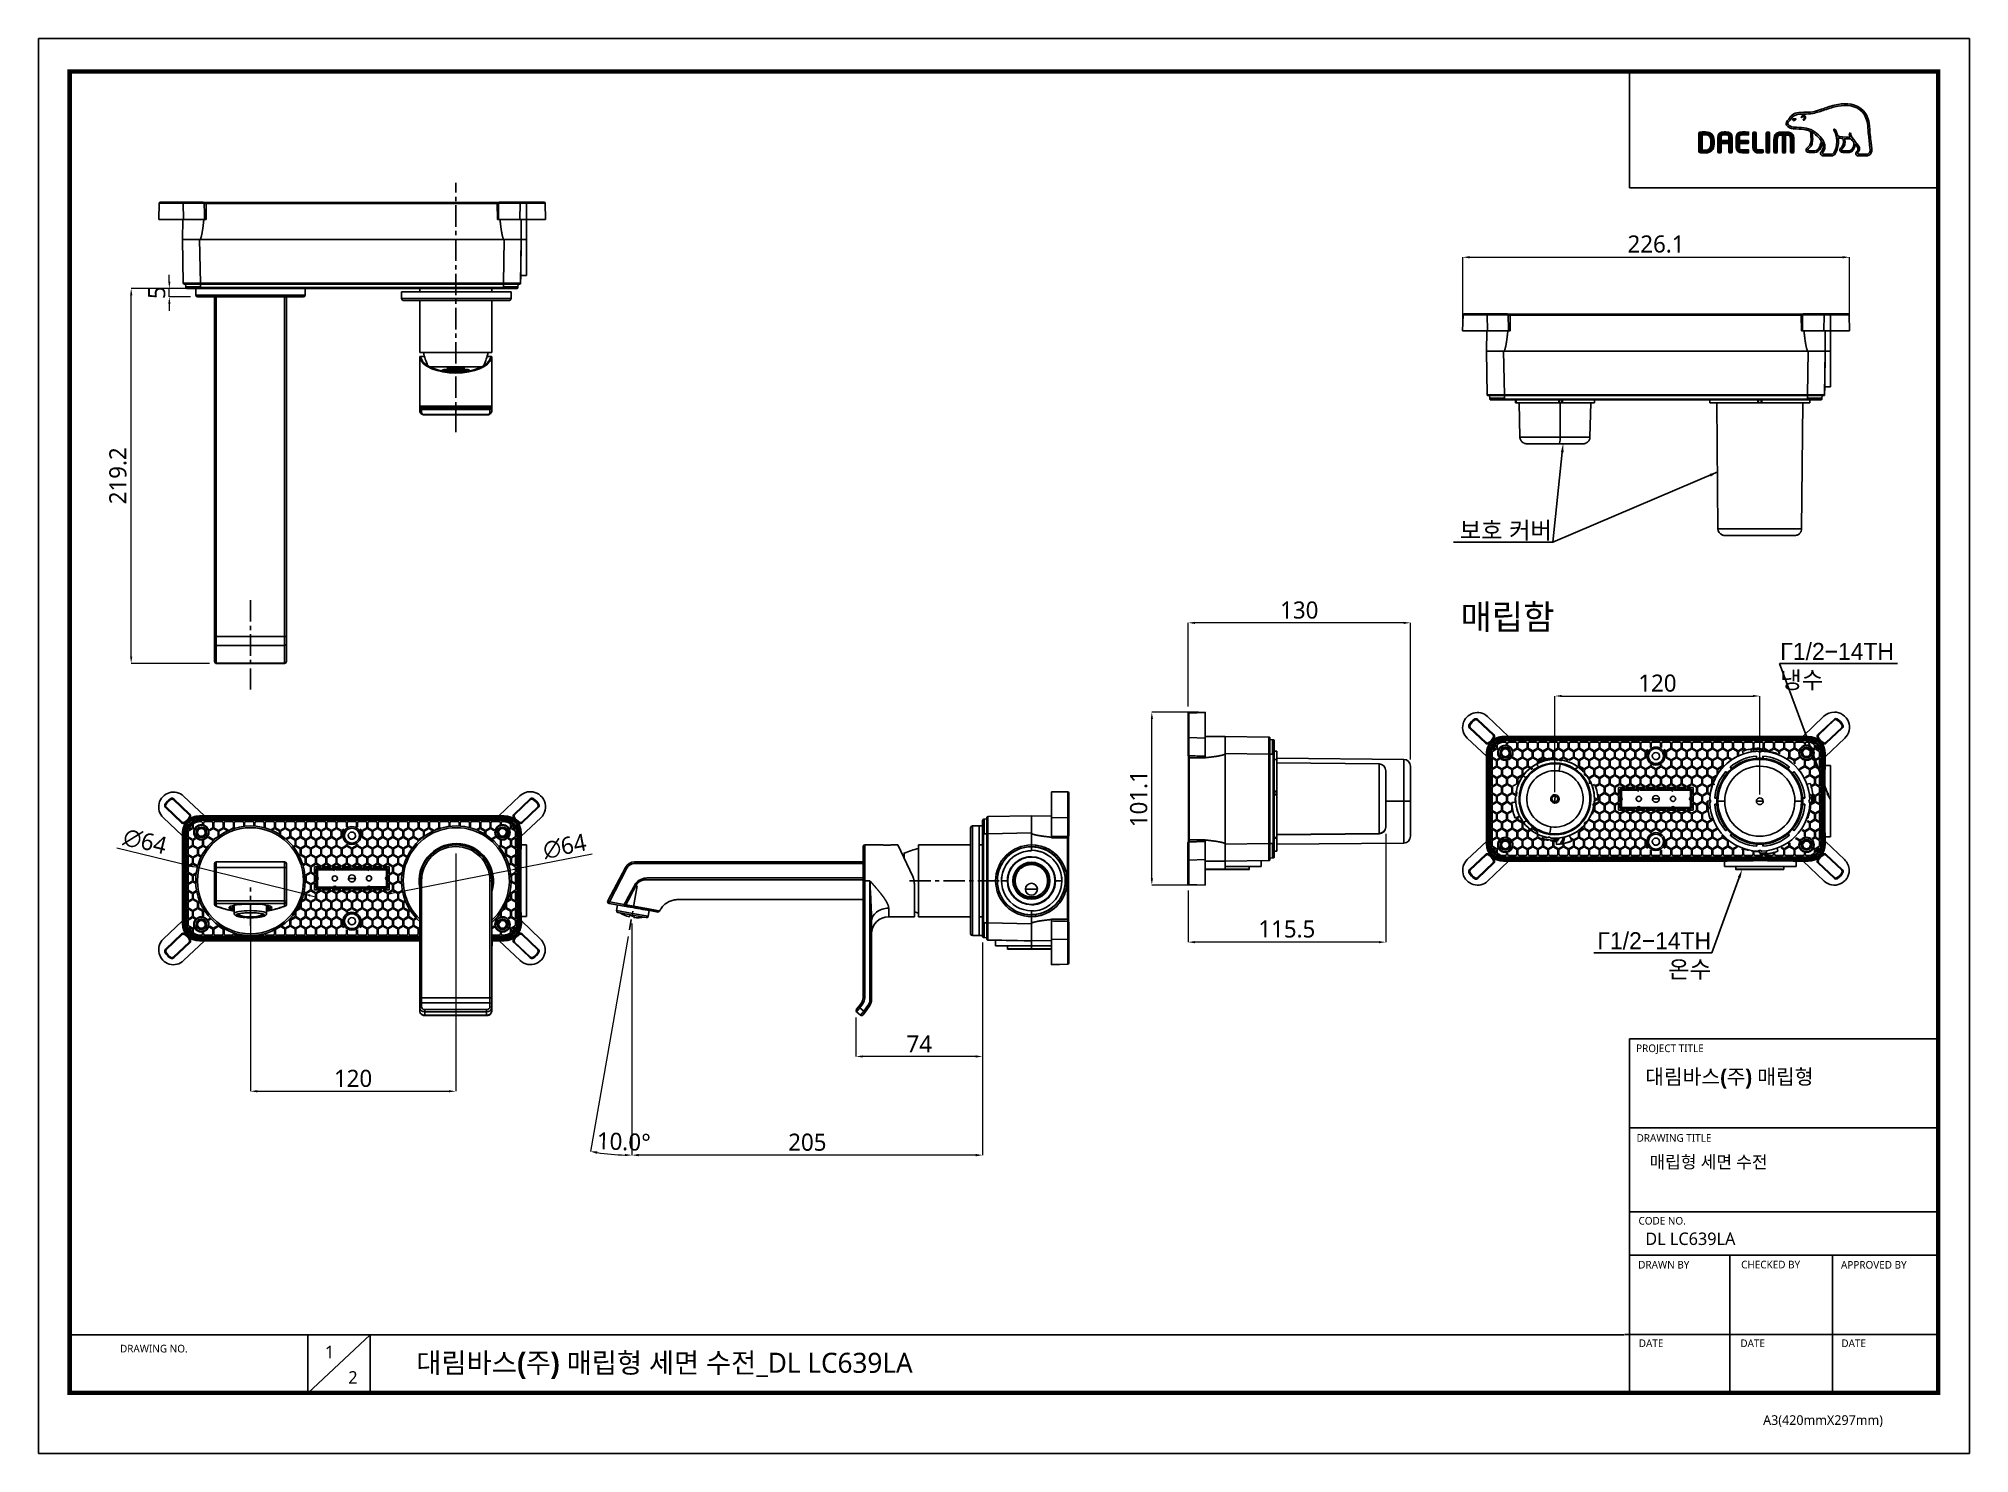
# Model space of a CAD drawing. Extents: x 4977 to 6105, y 0 to 827.
import ezdxf
from ezdxf import colors
from ezdxf.entities.mleader import LeaderData, LeaderLine
from ezdxf.math import Vec2, Vec3

# ---------------------------------------------------------------- set-up
doc = ezdxf.new("R2010")
doc.units = 0
doc.header["$LTSCALE"] = 10
doc.header["$MEASUREMENT"] = 0
doc.header["$PDMODE"] = 3
doc.header["$PDSIZE"] = -10
doc.linetypes.add('CENTER', pattern=[2, 1.25, -0.25, 0.25, -0.25])
doc.layers.get('0').update_dxf_attribs({"linetype": 'CONTINUOUS'})
doc.layers.get('DEFPOINTS').update_dxf_attribs({"linetype": 'CONTINUOUS'})
doc.layers.add('1', color=7, linetype='CONTINUOUS')
doc.layers.add('레이어 1', color=7, linetype='CONTINUOUS')
doc.styles.add('Daelim Dimension', font='NanumGothic.ttf')
doc.styles.get("Standard").update_dxf_attribs({"font": 'SYMBOL'})
doc.dimstyles.new('DEFAULT', dxfattribs={"dimscale": 2, "dimtxt": 2, "dimasz": 2, "dimexe": 0, "dimexo": 2, "dimgap": 1, "dimtad": 1, "dimdec": 1, "dimzin": 9, "dimdsep": 46, "dimtxsty": 'Daelim Dimension', "dimcen": 0.5, "dimclrd": 252, "dimclre": 252, "dimclrt": 3, "dimadec": 1, "dimazin": 0, "dimtfac": 1, "dimtdec": 1, "dimtix": 1, "dimtmove": 0, "dimatfit": 3, "dimfxl": 0, "dimtolj": 1, "dimtzin": 1, "dimlwd": 9, "dimlwe": 9, "dimarcsym": 0})

msp = doc.modelspace()

# ---------------------------------------------------------------- texts
at = {"color": 5, "ltscale": 40, "style": 'Daelim Dimension'}
for s, height, p in [('PROJECT TITLE', 4.453, (5910.35, 234.51)), ('DRAWING TITLE', 4.453, (5910.63, 182.11)), ('CODE NO.', 4.453, (5911.75, 133.71)), ('DRAWN BY', 4.453, (5911.57, 108.04)), ('CHECKED BY', 4.453, (5971.74, 108.12)), ('APPROVED BY', 4.453, (6030.09, 107.97)), ('DRAWING NO.', 4.453, (5024.29, 58.99)), ('DATE', 4.453, (5911.92, 62.14)), ('DATE', 4.453, (5971.26, 62.14)), ('DATE', 4.453, (6030.29, 62.14)), ('A3(420mmX297mm)', 5.6201, (5984.58, 16.66))]:
    msp.add_text(s, height=height, dxfattribs=at).set_placement(p)
at = {"attachment_point": 1, "style": 'Daelim Dimension'}
for s, insert, char_height, width in [('매립함', (5807.71, 496.09), 14.574, 245.2705), ('{\\fPretendard Variable SemiBold|b0|i0|c129|p2;\\C7;대림바스(주)} 매립형', (5915.64, 224.46), 8.7291, 140.2959), (' 매립형 세면 수전 ', (5915.72, 173.94), 7.2871, 122.6352), ('DL LC639LA', (5915.72, 129.06), 7.287, 122.6352), ('1', (5144.04, 62.9), 7.29, 10.17), ('2', (5157.72, 48.05), 7.29, 10.17)]:
    msp.add_mtext(s, dxfattribs=dict(at, insert=insert, char_height=char_height, width=width))
at = {"color": 2, "insert": (5197.45, 58.8), "char_height": 11.7115, "width": 518.4179, "attachment_point": 1, "style": 'Daelim Dimension'}
msp.add_mtext('{\\fPretendard Variable SemiBold|b0|i0|c129|p2;대림바스(주)} 매립형 세면 수전_DL LC639LA', dxfattribs=at)

# ---------------------------------------------------------------- blocks, each defined once
blk = doc.blocks.new('*D9')
at = {"color": 5, "lineweight": 9, "ltscale": 0.5}
for p, q in [((5220.5, 350.6), (5220.5, 211.6)), ((5100.5, 310.6), (5100.5, 211.6)), ((5104.5, 211.6), (5216.5, 211.6))]:
    blk.add_line(p, q, dxfattribs=at)
at = {"color": 5, "ltscale": 0.5}
for points in [[(5104.5, 212.3), (5104.5, 211), (5100.5, 211.6)], [(5216.5, 212.3), (5216.5, 211), (5220.5, 211.6)]]:
    blk.add_solid(points, dxfattribs=at)
at = {"layer": 'DEFPOINTS', "color": 0, "ltscale": 0.5}
for p in [(5220.5, 354.6), (5100.5, 314.6), (5220.5, 211.6)]:
    blk.add_point(p, dxfattribs=at)
at = {"color": 7, "lineweight": -3, "ltscale": 0.5, "insert": (5160.5, 219.1), "char_height": 10, "attachment_point": 5, "style": 'Daelim Dimension'}
blk.add_mtext('\\A1;120', dxfattribs=at)
blk = doc.blocks.new('*D10')
at = {"color": 5, "lineweight": 9, "ltscale": 0.5}
for p, q in [((5022.5, 353.9), (5065.6, 343.3)), ((5131.6, 327), (5069.5, 342.3)), ((5135.5, 326), (5139.4, 325))]:
    blk.add_line(p, q, dxfattribs=at)
at = {"color": 5, "ltscale": 0.5}
for points in [[(5065.7, 343.9), (5065.4, 342.7), (5069.5, 342.3)], [(5135.6, 326.6), (5135.3, 325.4), (5131.6, 327)]]:
    blk.add_solid(points, dxfattribs=at)
at = {"layer": 'DEFPOINTS', "color": 0, "ltscale": 0.5}
for p in [(5069.5, 342.3), (5131.6, 327)]:
    blk.add_point(p, dxfattribs=at)
at = {"color": 7, "lineweight": -3, "ltscale": 0.5, "insert": (5038.9, 357.6), "char_height": 10, "attachment_point": 5, "rotation": 346.0983, "style": 'Daelim Dimension'}
blk.add_mtext('\\A1;∅64', dxfattribs=at)
blk = doc.blocks.new('*D11')
at = {"color": 5, "lineweight": 9, "ltscale": 0.5}
for p, q in [((5300.3, 350.2), (5256.2, 341.6)), ((5189.4, 328.5), (5252.2, 340.8)), ((5185.5, 327.7), (5181.6, 326.9))]:
    blk.add_line(p, q, dxfattribs=at)
at = {"color": 5, "ltscale": 0.5}
for points in [[(5256, 342.2), (5256.3, 340.9), (5252.2, 340.8)], [(5185.4, 328.4), (5185.6, 327.1), (5189.4, 328.5)]]:
    blk.add_solid(points, dxfattribs=at)
at = {"layer": 'DEFPOINTS', "color": 0, "ltscale": 0.5}
for p in [(5252.2, 340.8), (5189.4, 328.5)]:
    blk.add_point(p, dxfattribs=at)
at = {"color": 7, "lineweight": -3, "ltscale": 0.5, "insert": (5284.2, 354.7), "char_height": 10, "attachment_point": 5, "rotation": 11.1063, "style": 'Daelim Dimension'}
blk.add_mtext('\\A1;∅64', dxfattribs=at)
blk = doc.blocks.new('*D15')
at = {"color": 5, "lineweight": 9, "ltscale": 0.5}
for p, q in [((5323.5, 309.6), (5323.5, 174.3)), ((5321.3, 302), (5299.2, 176.4))]:
    blk.add_line(p, q, dxfattribs=at)
blk.add_arc((5323.5, 314.4), 140.1, 261.6356, 268.3644, dxfattribs=at)
at = {"color": 5, "ltscale": 0.5}
for points in [[(5303, 175.1), (5303.3, 176.5), (5299.2, 176.4)], [(5319.5, 175), (5319.5, 173.7), (5323.5, 174.3)]]:
    blk.add_solid(points, dxfattribs=at)
at = {"layer": 'DEFPOINTS', "color": 0, "ltscale": 0.5}
for p in [(5326.6, 331.7), (5322, 306), (5323.5, 314.4), (5323.5, 313.6), (5307.3, 175.3)]:
    blk.add_point(p, dxfattribs=at)
at = {"color": 7, "lineweight": -3, "ltscale": 0.5, "insert": (5318.7, 182.1), "char_height": 10, "attachment_point": 5, "rotation": 357.9182, "style": 'Daelim Dimension'}
blk.add_mtext('\\A1;10.0°', dxfattribs=at)
blk = doc.blocks.new('*D16')
at = {"color": 5, "lineweight": 9, "ltscale": 0.5}
for p, q in [((5528.4, 298.6), (5528.4, 232)), ((5454.4, 254.8), (5454.4, 232)), ((5524.4, 232), (5458.4, 232))]:
    blk.add_line(p, q, dxfattribs=at)
at = {"color": 5, "ltscale": 0.5}
for points in [[(5458.4, 232.6), (5458.4, 231.3), (5454.4, 232)], [(5524.4, 232.6), (5524.4, 231.3), (5528.4, 232)]]:
    blk.add_solid(points, dxfattribs=at)
at = {"layer": 'DEFPOINTS', "color": 0, "ltscale": 0.5}
for p in [(5528.4, 302.6), (5454.4, 258.8), (5454.4, 232)]:
    blk.add_point(p, dxfattribs=at)
at = {"color": 7, "lineweight": -3, "ltscale": 0.5, "insert": (5491.4, 239.3), "char_height": 10, "attachment_point": 5, "style": 'Daelim Dimension'}
blk.add_mtext('\\A1;74', dxfattribs=at)
blk = doc.blocks.new('*D4')
at = {"color": 5, "lineweight": 9, "ltscale": 0.5}
for p, q in [((5323.5, 309.6), (5323.5, 174.3)), ((5528.4, 298.6), (5528.4, 174.3)), ((5524.4, 174.3), (5327.5, 174.3))]:
    blk.add_line(p, q, dxfattribs=at)
at = {"color": 5, "ltscale": 0.5}
for points in [[(5327.5, 175), (5327.5, 173.6), (5323.5, 174.3)], [(5524.4, 175), (5524.4, 173.6), (5528.4, 174.3)]]:
    blk.add_solid(points, dxfattribs=at)
at = {"layer": 'DEFPOINTS', "color": 0, "ltscale": 0.5}
for p in [(5323.5, 313.6), (5528.4, 302.6), (5323.5, 174.3)]:
    blk.add_point(p, dxfattribs=at)
at = {"color": 7, "lineweight": -3, "ltscale": 0.5, "insert": (5426, 181.8), "char_height": 10, "attachment_point": 5, "style": 'Daelim Dimension'}
blk.add_mtext('\\A1;205', dxfattribs=at)
blk = doc.blocks.new('*D12')
at = {"color": 5, "lineweight": 9, "ltscale": 0.5}
for p, q in [((5053.1, 684.8), (5053.1, 688.8)), ((5064.5, 680.8), (5053.1, 680.8)), ((5053.1, 675.8), (5053.1, 680.8)), ((5065.5, 675.8), (5053.1, 675.8)), ((5053.1, 671.8), (5053.1, 667.8))]:
    blk.add_line(p, q, dxfattribs=at)
at = {"color": 5, "ltscale": 0.5}
for points in [[(5052.5, 684.8), (5053.8, 684.8), (5053.1, 680.8)], [(5052.5, 671.8), (5053.8, 671.8), (5053.1, 675.8)]]:
    blk.add_solid(points, dxfattribs=at)
at = {"layer": 'DEFPOINTS', "color": 0, "ltscale": 0.5}
for p in [(5053.1, 680.8), (5068.5, 680.8), (5069.5, 675.8)]:
    blk.add_point(p, dxfattribs=at)
at = {"color": 7, "lineweight": -3, "ltscale": 0.5, "insert": (5045.8, 678.3), "char_height": 10, "attachment_point": 5, "rotation": 90, "style": 'Daelim Dimension'}
blk.add_mtext('\\A1;5', dxfattribs=at)
blk = doc.blocks.new('*D14')
at = {"color": 5, "lineweight": 9, "ltscale": 0.5}
for p, q in [((5064.5, 680.8), (5030.8, 680.8)), ((5030.8, 465.7), (5030.8, 676.8)), ((5076.5, 461.7), (5030.8, 461.7))]:
    blk.add_line(p, q, dxfattribs=at)
at = {"color": 5, "ltscale": 0.5}
for points in [[(5030.2, 676.8), (5031.5, 676.8), (5030.8, 680.8)], [(5030.2, 465.7), (5031.5, 465.7), (5030.8, 461.7)]]:
    blk.add_solid(points, dxfattribs=at)
at = {"layer": 'DEFPOINTS', "color": 0, "ltscale": 0.5}
for p in [(5030.8, 680.8), (5068.5, 680.8), (5080.5, 461.7)]:
    blk.add_point(p, dxfattribs=at)
at = {"color": 7, "lineweight": -3, "ltscale": 0.5, "insert": (5023.1, 571.3), "char_height": 10, "attachment_point": 5, "rotation": 90, "style": 'Daelim Dimension'}
blk.add_mtext('\\A1;219.2', dxfattribs=at)
blk = doc.blocks.new('*D13')
at = {"color": 5, "lineweight": 9, "ltscale": 0.5}
for p, q in [((5862.9, 386.5), (5862.9, 442.6)), ((5866.9, 442.6), (5978.6, 442.6)), ((5982.6, 385.1), (5982.6, 442.6))]:
    blk.add_line(p, q, dxfattribs=at)
at = {"color": 5, "ltscale": 0.5}
for points in [[(5866.9, 443.3), (5866.9, 442), (5862.9, 442.6)], [(5978.6, 443.3), (5978.6, 442), (5982.6, 442.6)]]:
    blk.add_solid(points, dxfattribs=at)
at = {"layer": 'DEFPOINTS', "color": 0, "ltscale": 0.5}
for p in [(5982.6, 442.6), (5862.9, 382.5), (5982.6, 381.1)]:
    blk.add_point(p, dxfattribs=at)
at = {"color": 7, "lineweight": -3, "ltscale": 0.5, "insert": (5922.8, 450.1), "char_height": 10, "attachment_point": 5, "style": 'Daelim Dimension'}
blk.add_mtext('\\A1;120', dxfattribs=at)
blk = doc.blocks.new('*D5')
at = {"color": 5, "lineweight": 9, "ltscale": 0.5}
for p, q in [((5809, 659.9), (5809, 699)), ((5813, 699), (6031.1, 699)), ((6035.1, 659.9), (6035.1, 699))]:
    blk.add_line(p, q, dxfattribs=at)
at = {"color": 5, "ltscale": 0.5}
for points in [[(5813, 699.7), (5813, 698.4), (5809, 699)], [(6031.1, 699.7), (6031.1, 698.4), (6035.1, 699)]]:
    blk.add_solid(points, dxfattribs=at)
at = {"layer": 'DEFPOINTS', "color": 0, "ltscale": 0.5}
for p in [(6035.1, 699), (5809, 655.9), (6035.1, 655.9)]:
    blk.add_point(p, dxfattribs=at)
at = {"color": 7, "lineweight": -3, "ltscale": 0.5, "insert": (5922, 706.7), "char_height": 10, "attachment_point": 5, "style": 'Daelim Dimension'}
blk.add_mtext('\\A1;226.1', dxfattribs=at)
blk = doc.blocks.new('*D6')
at = {"color": 5, "lineweight": 9, "ltscale": 0.5}
for p, q in [((5654.5, 433.2), (5627.3, 433.2)), ((5627.3, 336.1), (5627.3, 429.2)), ((5654.5, 332.1), (5627.3, 332.1))]:
    blk.add_line(p, q, dxfattribs=at)
at = {"color": 5, "ltscale": 0.5}
for points in [[(5626.7, 429.2), (5628, 429.2), (5627.3, 433.2)], [(5626.7, 336.1), (5628, 336.1), (5627.3, 332.1)]]:
    blk.add_solid(points, dxfattribs=at)
at = {"layer": 'DEFPOINTS', "color": 0, "ltscale": 0.5}
for p in [(5627.3, 433.2), (5658.5, 433.2), (5658.5, 332.1)]:
    blk.add_point(p, dxfattribs=at)
at = {"color": 7, "lineweight": -3, "ltscale": 0.5, "insert": (5619.7, 382.6), "char_height": 10, "attachment_point": 5, "rotation": 90, "style": 'Daelim Dimension'}
blk.add_mtext('\\A1;101.1', dxfattribs=at)
blk = doc.blocks.new('*D7')
at = {"color": 5, "lineweight": 9, "ltscale": 0.5}
for p, q in [((5648.5, 436.5), (5648.5, 485.4)), ((5774.5, 485.4), (5652.5, 485.4)), ((5778.5, 405.6), (5778.5, 485.4))]:
    blk.add_line(p, q, dxfattribs=at)
at = {"color": 5, "ltscale": 0.5}
for points in [[(5652.5, 486), (5652.5, 484.7), (5648.5, 485.4)], [(5774.5, 486), (5774.5, 484.7), (5778.5, 485.4)]]:
    blk.add_solid(points, dxfattribs=at)
at = {"layer": 'DEFPOINTS', "color": 0, "ltscale": 0.5}
for p in [(5648.5, 485.4), (5648.5, 432.5), (5778.5, 401.6)]:
    blk.add_point(p, dxfattribs=at)
at = {"color": 7, "lineweight": -3, "ltscale": 0.5, "insert": (5713.5, 492.8), "char_height": 10, "attachment_point": 5, "style": 'Daelim Dimension'}
blk.add_mtext('\\A1;130', dxfattribs=at)
blk = doc.blocks.new('*D8')
at = {"color": 5, "lineweight": 9, "ltscale": 0.5}
for p, q in [((5764, 362), (5764, 298.8)), ((5648.5, 328.9), (5648.5, 298.8)), ((5760, 298.8), (5652.5, 298.8))]:
    blk.add_line(p, q, dxfattribs=at)
at = {"color": 5, "ltscale": 0.5}
for points in [[(5652.5, 299.4), (5652.5, 298.1), (5648.5, 298.8)], [(5760, 299.4), (5760, 298.1), (5764, 298.8)]]:
    blk.add_solid(points, dxfattribs=at)
at = {"layer": 'DEFPOINTS', "color": 0, "ltscale": 0.5}
for p in [(5764, 366), (5648.5, 332.9), (5648.5, 298.8)]:
    blk.add_point(p, dxfattribs=at)
at = {"color": 7, "lineweight": -3, "ltscale": 0.5, "insert": (5706.2, 306.4), "char_height": 10, "attachment_point": 5, "style": 'Daelim Dimension'}
blk.add_mtext('\\A1;115.5', dxfattribs=at)

# ---------------------------------------------------------------- dimensions: what is measured, and where the dimension line sits
at = {"color": 5, "lineweight": -3, "ltscale": 0.5}
for base, p1, p2, picture, middle in [((6035.07, 699.02), (5808.98, 655.94), (6035.07, 655.94), '*D5', (5922.03, 706.72)), ((5648.47, 485.36), (5778.48, 401.62), (5648.47, 432.52), '*D7', (5713.48, 492.81)), ((5648.461, 298.7697), (5764.01, 366.0326), (5648.461, 332.917), '*D8', (5706.2355, 306.4135)), ((5220.52, 211.64), (5100.52, 314.56), (5220.52, 354.65), '*D9', (5160.52, 219.07)), ((5454.43, 231.98), (5528.43, 302.65), (5454.43, 258.76), '*D16', (5491.43, 239.32))]:
    dim = msp.add_linear_dim(base=base, p1=p1, p2=p2, dimstyle='DEFAULT', override={"dimtxt": 5, "dimclrd": 5, "dimclre": 5, "dimclrt": 7}, dxfattribs=at)
    dim.commit()
    dim.dimension.update_dxf_attribs({"geometry": picture, "text_midpoint": middle})
for base, p1, p2, picture, middle in [((5053.14, 680.84), (5069.52, 675.85), (5068.52, 680.84), '*D12', (5045.76, 678.34)), ((5030.8474, 680.8421), (5080.5249, 461.6879), (5068.5249, 680.8421), '*D14', (5023.1464, 571.265)), ((5627.34, 433.18), (5658.46, 332.07), (5658.47, 433.18), '*D6', (5619.66, 382.62))]:
    dim = msp.add_linear_dim(base=base, p1=p1, p2=p2, angle=90, dimstyle='DEFAULT', override={"dimtxt": 5, "dimclrd": 5, "dimclre": 5, "dimclrt": 7}, dxfattribs=at)
    dim.commit()
    dim.dimension.update_dxf_attribs({"geometry": picture, "text_midpoint": middle})
for base, p1, p2, text, picture, middle in [((5982.62, 442.63), (5862.93, 382.51), (5982.62, 381.12), '120', '*D13', (5922.77, 450.05)), ((5323.53, 174.31), (5528.43, 302.65), (5323.53, 313.56), '205', '*D4', (5425.98, 181.75))]:
    dim = msp.add_linear_dim(base=base, p1=p1, p2=p2, text=text, dimstyle='DEFAULT', override={"dimtxt": 5, "dimclrd": 5, "dimclre": 5, "dimclrt": 7}, dxfattribs=at)
    dim.commit()
    dim.dimension.update_dxf_attribs({"geometry": picture, "text_midpoint": middle})
for p1, p2, picture, middle in [((5131.59, 326.96), (5069.46, 342.34), '*D10', (5037.07, 350.36)), ((5189.43, 328.48), (5252.23, 340.81), '*D11', (5285.59, 347.36))]:
    dim = msp.add_diameter_dim_2p(p1=p1, p2=p2, dimstyle='DEFAULT', override={"dimtxt": 5, "dimclrd": 5, "dimclre": 5, "dimclrt": 7}, dxfattribs=at)
    dim.commit()
    dim.dimension.update_dxf_attribs({"geometry": picture, "text_midpoint": middle, "dimtype": 163})
dim = msp.add_angular_dim_2l(base=(5307.26, 175.26), line1=((5326.57, 331.71), (5322.03, 305.96)), line2=((5323.53, 314.44), (5323.53, 313.56)), dimstyle='DEFAULT', override={"dimtxt": 5, "dimclrd": 5, "dimclre": 5, "dimclrt": 7}, dxfattribs=at)
dim.commit()
dim.dimension.update_dxf_attribs({"geometry": '*D15', "text_midpoint": (5318.44, 174.41), "dimtype": 162})

# ---------------------------------------------------------------- hatches: boundary and pattern name
at = {"layer": '레이어 1'}
h = msp.add_hatch(color=5, dxfattribs=at)
h.dxf.hatch_style = 1
edge = h.paths.add_edge_path(flags=16)
edge.add_spline(control_points=[(6046.45, 759.84), (6045.96, 759.3), (6045.34, 759.29), (6045.32, 759.29), (6045.32, 759.29), (6040.37, 759.29), (6040.37, 759.29), (6040.19, 759.29), (6040.05, 759.34), (6039.96, 759.42), (6039.88, 759.5), (6039.85, 759.61), (6039.85, 759.75), (6039.85, 760.03), (6040.05, 760.28), (6040.27, 760.56), (6040.47, 760.81), (6040.66, 761.06), (6040.76, 761.36), (6041.04, 762.09), (6041.01, 762.87), (6040.68, 763.55), (6040.1, 764.79), (6039.23, 765.76), (6038.39, 766.71), (6038.39, 766.71), (6038.11, 767.02), (6038.11, 767.02), (6037.02, 768.24), (6035.89, 769.5), (6035.8, 771.2), (6035.78, 771.54), (6035.62, 771.75), (6035.4, 771.74), (6035.4, 771.74), (6035.08, 771.58), (6035.08, 771.58), (6034.99, 771.49), (6034.94, 771.35), (6034.94, 771.18), (6034.94, 771.18), (6034.95, 771.12), (6034.95, 771.12), (6034.99, 770.51), (6035.14, 769.9), (6035.39, 769.27), (6035.39, 769.27), (6035.42, 769.21), (6035.42, 769.21), (6035.42, 769.21), (6035.35, 769.21), (6035.35, 769.21), (6032.18, 769.08), (6029.06, 769.68), (6028.15, 769.9), (6027.58, 772.17), (6026.67, 773.68), (6026.63, 773.74), (6026.55, 773.86), (6026.44, 773.95), (6026.33, 773.98), (6026.33, 773.98), (6026.06, 773.94), (6026.03, 773.94), (6026.01, 773.91), (6025.96, 773.84), (6025.86, 773.71), (6025.86, 773.71), (6025.85, 773.59), (6025.85, 773.59), (6025.85, 773.59), (6025.93, 773.29), (6025.93, 773.29), (6026, 773.17), (6027.63, 770.32), (6027.63, 766.53), (6027.63, 764.2), (6027.02, 762), (6025.81, 759.99), (6025.52, 759.5), (6025.14, 759.29), (6024.57, 759.29), (6024.57, 759.29), (6019.69, 759.29), (6019.69, 759.29), (6019.53, 759.29), (6019.19, 759.4), (6019.19, 759.76), (6019.19, 759.95), (6019.37, 760.27), (6019.67, 760.61), (6021.71, 762.87), (6020.53, 766.41), (6018.59, 768.73), (6016.7, 770.98), (6013.63, 773.81), (6009.68, 774.51), (6008.29, 774.75), (6005.99, 774.89), (6004.13, 775), (6004.13, 775), (6002.26, 775.11), (6002.26, 775.11), (6001.29, 775.19), (5999.7, 775.78), (5999.22, 776.69), (5999.01, 777.07), (5999.04, 777.46), (5999.29, 777.9), (5999.45, 778.17), (5999.68, 778.4), (5999.95, 778.68), (6000.26, 778.99), (6000.58, 779.31), (6000.83, 779.74), (6000.83, 779.74), (6000.9, 779.87), (6000.9, 779.87), (6001.84, 781.68), (6003.78, 782.63), (6006.67, 782.7), (6006.67, 782.7), (6008.3, 782.72), (6008.3, 782.72), (6010.08, 782.73), (6012.11, 782.74), (6013.78, 783.1), (6016.12, 783.6), (6018.47, 784.41), (6020.54, 785.11), (6020.54, 785.11), (6020.61, 785.13), (6020.61, 785.13), (6023.17, 786.01), (6025.82, 786.92), (6028.53, 787.36), (6032.87, 788.08), (6038.83, 788.05), (6042.58, 783.85), (6044.31, 781.9), (6045.38, 779.22), (6045.74, 775.88), (6045.74, 775.88), (6045.73, 775.89), (6045.72, 775.9), (6045.75, 775.84), (6045.77, 775.46), (6045.93, 773.34), (6045.97, 772.32), (6046.02, 771.26), (6046.29, 769.31), (6046.29, 769.31), (6047.04, 762.76), (6047.04, 762.76), (6047.04, 762.76), (6047.09, 761.96), (6047.09, 761.96), (6047.09, 761.02), (6046.87, 760.31), (6046.45, 759.84)], knot_values=[0, 0, 0, 0, 1, 1, 1, 2, 2, 2, 3, 3, 3, 4, 4, 4, 5, 5, 5, 6, 6, 6, 7, 7, 7, 8, 8, 8, 9, 9, 9, 10, 10, 10, 11, 11, 11, 12, 12, 12, 13, 13, 13, 14, 14, 14, 15, 15, 15, 16, 16, 16, 17, 17, 17, 18, 18, 18, 19, 19, 19, 20, 20, 20, 21, 21, 21, 22, 22, 22, 23, 23, 23, 24, 24, 24, 25, 25, 25, 26, 26, 26, 27, 27, 27, 28, 28, 28, 29, 29, 29, 30, 30, 30, 31, 31, 31, 32, 32, 32, 33, 33, 33, 34, 34, 34, 35, 35, 35, 36, 36, 36, 37, 37, 37, 38, 38, 38, 39, 39, 39, 40, 40, 40, 41, 41, 41, 42, 42, 42, 43, 43, 43, 44, 44, 44, 45, 45, 45, 46, 46, 46, 47, 47, 47, 48, 48, 48, 49, 49, 49, 50, 50, 50, 51, 51, 51, 52, 52, 52, 53, 53, 53, 53], degree=3, periodic=0)
edge = h.paths.add_edge_path(flags=16)
edge.add_spline(control_points=[(6035.01, 761.25), (6035.01, 761.25), (6030.98, 761.25), (6030.98, 761.25), (6030.68, 761.25), (6030.44, 761.49), (6030.44, 761.8), (6030.44, 762.01), (6030.63, 762.28), (6030.8, 762.46), (6031.62, 763.25), (6032.46, 764.33), (6032.46, 766.39), (6032.46, 766.39), (6032.41, 767.32), (6032.41, 767.32), (6032.41, 767.32), (6032.26, 768.23), (6032.26, 768.23), (6032.26, 768.23), (6032.25, 768.29), (6032.25, 768.29), (6032.25, 768.29), (6032.31, 768.28), (6032.31, 768.28), (6033.06, 768.23), (6034.53, 768.15), (6035.93, 768.22), (6036.28, 767.65), (6036.85, 766.92), (6037.69, 765.96), (6037.65, 765.47), (6037.25, 761.25), (6035.01, 761.25)], knot_values=[0, 0, 0, 0, 1, 1, 1, 2, 2, 2, 3, 3, 3, 4, 4, 4, 5, 5, 5, 6, 6, 6, 7, 7, 7, 8, 8, 8, 9, 9, 9, 10, 10, 10, 11, 11, 11, 11], degree=3, periodic=0)
edge = h.paths.add_edge_path(flags=16)
edge.add_spline(control_points=[(6014.76, 761.25), (6014.76, 761.25), (6011.22, 761.25), (6011.22, 761.25), (6010.95, 761.25), (6010.66, 761.47), (6010.66, 761.8), (6010.66, 761.99), (6010.83, 762.24), (6011.13, 762.48), (6012.03, 763.19), (6013.39, 764.27), (6013.53, 767.26), (6013.53, 767.26), (6013.55, 768.07), (6013.55, 768.07), (6013.55, 769.34), (6013.26, 770.87), (6012.99, 772.24), (6012.99, 772.24), (6012.94, 772.38), (6012.94, 772.38), (6012.94, 772.38), (6013.06, 772.29), (6013.06, 772.29), (6013.59, 771.97), (6016.48, 770.01), (6018.53, 767.11), (6018.36, 765.74), (6017.59, 761.25), (6014.76, 761.25)], knot_values=[0, 0, 0, 0, 1, 1, 1, 2, 2, 2, 3, 3, 3, 4, 4, 4, 5, 5, 5, 6, 6, 6, 7, 7, 7, 8, 8, 8, 9, 9, 9, 10, 10, 10, 10], degree=3, periodic=0)
edge = h.paths.add_edge_path()
edge.add_spline(control_points=[(6048.04, 762.86), (6048.04, 762.87), (6047.29, 769.44), (6047.29, 769.44), (6047.01, 771.41), (6046.97, 772.46), (6046.94, 773.39), (6046.94, 773.39), (6046.75, 775.98), (6046.75, 775.98), (6046.35, 779.54), (6045.2, 782.41), (6043.33, 784.51), (6039.28, 789.06), (6032.96, 789.11), (6028.37, 788.35), (6025.55, 787.88), (6022.86, 786.96), (6020.26, 786.07), (6020.26, 786.07), (6020.17, 786.04), (6020.17, 786.04), (6018.14, 785.35), (6015.83, 784.56), (6013.57, 784.08), (6012.01, 783.75), (6010.06, 783.73), (6008.34, 783.72), (6008.34, 783.72), (6006.64, 783.7), (6006.64, 783.7), (6003.36, 783.62), (6001.13, 782.49), (6000, 780.33), (6000, 780.33), (5999.95, 780.24), (5999.95, 780.24), (5999.77, 779.91), (5999.49, 779.64), (5999.24, 779.39), (5998.97, 779.11), (5998.66, 778.8), (5998.43, 778.41), (5998.19, 778.01), (5998.07, 777.6), (5998.07, 777.2), (5998.07, 776.87), (5998.16, 776.54), (5998.33, 776.23), (5999.02, 774.91), (6001.01, 774.2), (6002.19, 774.12), (6002.19, 774.12), (6003.94, 774.01), (6003.98, 774.01), (6005.72, 773.91), (6008.11, 773.77), (6009.51, 773.52), (6010.32, 773.38), (6011.25, 773.09), (6012.1, 772.68), (6012.16, 772.46), (6012.6, 770.49), (6012.6, 768.07), (6012.6, 768.07), (6012.59, 767.3), (6012.59, 767.3), (6012.46, 764.75), (6011.34, 763.86), (6010.53, 763.2), (6010.45, 763.14), (6009.72, 762.53), (6009.67, 761.81), (6009.63, 761.4), (6009.75, 761.02), (6010, 760.75), (6010.27, 760.46), (6010.68, 760.31), (6011.22, 760.31), (6011.22, 760.31), (6014.76, 760.31), (6014.76, 760.31), (6017.41, 760.31), (6018.72, 763.17), (6019.12, 765.84), (6019.12, 765.84), (6019.13, 766.22), (6019.13, 766.22), (6019.13, 766.22), (6019.24, 766.03), (6019.24, 766.03), (6019.58, 765.27), (6019.79, 764.37), (6019.79, 763.69), (6019.79, 762.73), (6019.49, 761.9), (6018.93, 761.27), (6018.78, 761.13), (6018.08, 760.4), (6018.08, 759.66), (6018.08, 759.66), (6018.08, 759.54), (6018.08, 759.54), (6018.18, 758.68), (6018.88, 758.29), (6019.54, 758.29), (6019.54, 758.29), (6024.57, 758.29), (6024.57, 758.29), (6025.48, 758.29), (6026.2, 758.7), (6026.67, 759.47), (6027.95, 761.6), (6028.6, 763.91), (6028.6, 766.34), (6028.6, 767.09), (6028.53, 767.9), (6028.39, 768.74), (6028.39, 768.74), (6028.38, 768.81), (6028.38, 768.81), (6028.38, 768.81), (6028.44, 768.79), (6028.44, 768.79), (6029.05, 768.68), (6030.02, 768.51), (6031.23, 768.38), (6031.23, 768.38), (6031.26, 768.37), (6031.26, 768.37), (6031.26, 768.37), (6031.43, 767.45), (6031.43, 767.45), (6031.43, 767.45), (6031.46, 767.23), (6031.46, 767.23), (6031.46, 767.23), (6031.51, 766.41), (6031.51, 766.41), (6031.51, 764.45), (6030.62, 763.6), (6030.14, 763.14), (6030.13, 763.14), (6029.47, 762.46), (6029.39, 761.86), (6029.39, 761.86), (6029.37, 761.67), (6029.37, 761.67), (6029.37, 761.48), (6029.42, 761.11), (6029.75, 760.77), (6030.04, 760.47), (6030.49, 760.31), (6031.09, 760.31), (6031.09, 760.31), (6035.01, 760.31), (6035.01, 760.31), (6037.4, 760.31), (6038.11, 763.34), (6038.4, 765.04), (6038.4, 765.04), (6038.42, 765.21), (6038.42, 765.21), (6038.42, 765.21), (6038.51, 765.09), (6038.51, 765.09), (6039.06, 764.38), (6039.54, 763.6), (6039.77, 763.12), (6039.9, 762.87), (6039.96, 762.59), (6039.96, 762.31), (6039.96, 762.31), (6039.87, 761.74), (6039.87, 761.74), (6039.78, 761.43), (6039.57, 761.15), (6039.36, 760.87), (6039.06, 760.48), (6038.75, 760.07), (6038.75, 759.58), (6038.75, 759.58), (6038.78, 759.31), (6038.78, 759.31), (6038.92, 758.65), (6039.45, 758.29), (6040.27, 758.29), (6040.27, 758.29), (6045.31, 758.29), (6045.31, 758.29), (6045.43, 758.29), (6046.41, 758.31), (6047.18, 759.15), (6047.8, 759.82), (6048.1, 760.73), (6048.1, 761.95), (6048.1, 761.95), (6048.04, 762.85), (6048.04, 762.86)], knot_values=[0, 0, 0, 0, 1, 1, 1, 2, 2, 2, 3, 3, 3, 4, 4, 4, 5, 5, 5, 6, 6, 6, 7, 7, 7, 8, 8, 8, 9, 9, 9, 10, 10, 10, 11, 11, 11, 12, 12, 12, 13, 13, 13, 14, 14, 14, 15, 15, 15, 16, 16, 16, 17, 17, 17, 18, 18, 18, 19, 19, 19, 20, 20, 20, 21, 21, 21, 22, 22, 22, 23, 23, 23, 24, 24, 24, 25, 25, 25, 26, 26, 26, 27, 27, 27, 28, 28, 28, 29, 29, 29, 30, 30, 30, 31, 31, 31, 32, 32, 32, 33, 33, 33, 34, 34, 34, 35, 35, 35, 36, 36, 36, 37, 37, 37, 38, 38, 38, 39, 39, 39, 40, 40, 40, 41, 41, 41, 42, 42, 42, 43, 43, 43, 44, 44, 44, 45, 45, 45, 46, 46, 46, 47, 47, 47, 48, 48, 48, 49, 49, 49, 50, 50, 50, 51, 51, 51, 52, 52, 52, 53, 53, 53, 54, 54, 54, 55, 55, 55, 56, 56, 56, 57, 57, 57, 58, 58, 58, 59, 59, 59, 60, 60, 60, 61, 61, 61, 62, 62, 62, 63, 63, 63, 64, 64, 64, 65, 65, 65, 66, 66, 66, 66], degree=3, periodic=0)
edge = h.paths.add_edge_path(flags=0)
edge.add_spline(control_points=[(6002.11, 779.87), (6002.11, 779.87), (6002.84, 780.2), (6003.75, 779.85), (6003.75, 779.85), (6003.86, 779.8), (6003.71, 779.59), (6003.27, 779), (6002.84, 778.87), (6002.84, 778.87), (6002.84, 778.87), (6002.52, 778.76), (6002.34, 778.97), (6001.98, 779.39), (6001.97, 779.64), (6001.97, 779.64), (6001.97, 779.64), (6001.94, 779.82), (6002.11, 779.87)], knot_values=[0, 0, 0, 0, 1, 1, 1, 2, 2, 2, 3, 3, 3, 4, 4, 4, 5, 5, 5, 6, 6, 6, 6], degree=3, periodic=0)
edge = h.paths.add_edge_path(flags=0)
edge.add_spline(control_points=[(6006.95, 781.21), (6006.84, 781.09), (6006.83, 780.89), (6006.95, 780.79), (6007.06, 780.69), (6007.25, 780.71), (6007.36, 780.83), (6007.42, 780.89), (6008.02, 781.61), (6008.54, 781.24), (6008.73, 781.11), (6008.81, 780.91), (6008.78, 780.66), (6008.74, 780.26), (6008.39, 779.81), (6008.15, 779.65), (6008.01, 779.57), (6007.92, 779.39), (6007.99, 779.25), (6008.05, 779.11), (6008.23, 779.06), (6008.38, 779.13), (6008.81, 779.34), (6009.36, 780.03), (6009.44, 780.68), (6009.49, 781.13), (6009.28, 781.5), (6008.92, 781.75), (6008.15, 782.3), (6007.27, 781.56), (6006.95, 781.21)], knot_values=[0, 0, 0, 0, 1, 1, 1, 2, 2, 2, 3, 3, 3, 4, 4, 4, 5, 5, 5, 6, 6, 6, 7, 7, 7, 8, 8, 8, 9, 9, 9, 10, 10, 10, 10], degree=3, periodic=0)
edge = h.paths.add_edge_path(flags=0)
edge.add_spline(control_points=[(6006.85, 780.68), (6006.85, 780.68), (6006.85, 780.68), (6006.85, 780.68), (6006.85, 780.68), (6006.85, 780.68), (6006.85, 780.68)], knot_values=[0, 0, 0, 0, 1, 1, 1, 2, 2, 2, 2], degree=3, periodic=0)
h = msp.add_hatch(color=5, dxfattribs=at)
h.dxf.hatch_style = 2
edge = h.paths.add_edge_path()
edge.add_spline(control_points=[(6002.11, 779.87), (6002.11, 779.87), (6002.84, 780.2), (6003.75, 779.85), (6003.75, 779.85), (6003.86, 779.8), (6003.71, 779.59), (6003.27, 779), (6002.84, 778.87), (6002.84, 778.87), (6002.84, 778.87), (6002.52, 778.76), (6002.34, 778.97), (6001.98, 779.39), (6001.97, 779.64), (6001.97, 779.64), (6001.97, 779.64), (6001.94, 779.82), (6002.11, 779.87)], knot_values=[0, 0, 0, 0, 1, 1, 1, 2, 2, 2, 3, 3, 3, 4, 4, 4, 5, 5, 5, 6, 6, 6, 6], degree=3, periodic=0)
h = msp.add_hatch(color=5, dxfattribs=at)
h.dxf.hatch_style = 2
edge = h.paths.add_edge_path()
edge.add_spline(control_points=[(6006.95, 781.21), (6006.84, 781.09), (6006.83, 780.89), (6006.95, 780.79), (6007.06, 780.69), (6007.25, 780.71), (6007.36, 780.83), (6007.42, 780.89), (6008.02, 781.61), (6008.54, 781.24), (6008.73, 781.11), (6008.81, 780.91), (6008.78, 780.66), (6008.74, 780.26), (6008.39, 779.81), (6008.15, 779.65), (6008.01, 779.57), (6007.92, 779.39), (6007.99, 779.25), (6008.05, 779.11), (6008.23, 779.06), (6008.38, 779.13), (6008.81, 779.34), (6009.36, 780.03), (6009.44, 780.68), (6009.49, 781.13), (6009.28, 781.5), (6008.92, 781.75), (6008.15, 782.3), (6007.27, 781.56), (6006.95, 781.21)], knot_values=[0, 0, 0, 0, 1, 1, 1, 2, 2, 2, 3, 3, 3, 4, 4, 4, 5, 5, 5, 6, 6, 6, 7, 7, 7, 8, 8, 8, 9, 9, 9, 10, 10, 10, 10], degree=3, periodic=0)
h = msp.add_hatch(color=5, dxfattribs=at)
h.dxf.hatch_style = 2
edge = h.paths.add_edge_path()
edge.add_spline(control_points=[(5954.02, 765.1), (5954.02, 762.8), (5952.97, 761.68), (5950.81, 761.68), (5950.81, 761.68), (5949.33, 761.71), (5948.95, 761.72), (5948.95, 761.72), (5948.95, 770.53), (5948.95, 770.53), (5949.71, 770.61), (5950.8, 770.62), (5950.81, 770.62), (5953.03, 770.62), (5954.02, 769.57), (5954.02, 767.21), (5954.02, 767.21), (5954.02, 765.1), (5954.02, 765.1)], knot_values=[0, 0, 0, 0, 1, 1, 1, 2, 2, 2, 3, 3, 3, 4, 4, 4, 5, 5, 5, 6, 6, 6, 6], degree=3, periodic=0)
edge = h.paths.add_edge_path()
edge.add_spline(control_points=[(5950.81, 772.28), (5949.61, 772.28), (5948.06, 772.2), (5947.55, 772.12), (5947.23, 772.07), (5947.02, 771.83), (5947.02, 771.51), (5947.02, 771.51), (5947.02, 760.79), (5947.02, 760.79), (5947.02, 760.46), (5947.23, 760.23), (5947.56, 760.18), (5948.04, 760.1), (5949.59, 760.03), (5950.81, 760.03), (5954.16, 760.03), (5955.93, 761.78), (5955.93, 765.1), (5955.93, 765.1), (5955.93, 767.21), (5955.93, 767.21), (5955.93, 770.52), (5954.16, 772.28), (5950.81, 772.28)], knot_values=[0, 0, 0, 0, 1, 1, 1, 2, 2, 2, 3, 3, 3, 4, 4, 4, 5, 5, 5, 6, 6, 6, 7, 7, 7, 8, 8, 8, 8], degree=3, periodic=0)
h = msp.add_hatch(color=5, dxfattribs=at)
h.dxf.hatch_style = 2
edge = h.paths.add_edge_path()
edge.add_spline(control_points=[(5964.56, 767.22), (5964.56, 767.22), (5960.04, 767.22), (5960.04, 767.22), (5960.04, 767.39), (5960.04, 768.83), (5960.04, 768.83), (5960.04, 770.33), (5960.49, 770.59), (5961.83, 770.59), (5961.83, 770.59), (5962.77, 770.59), (5962.77, 770.59), (5964.11, 770.59), (5964.56, 770.33), (5964.56, 768.83), (5964.56, 768.83), (5964.56, 767.39), (5964.56, 767.22)], knot_values=[0, 0, 0, 0, 1, 1, 1, 2, 2, 2, 3, 3, 3, 4, 4, 4, 5, 5, 5, 6, 6, 6, 6], degree=3, periodic=0)
edge = h.paths.add_edge_path()
edge.add_spline(control_points=[(5962.77, 772.28), (5962.77, 772.28), (5961.83, 772.28), (5961.83, 772.28), (5959.28, 772.28), (5958.14, 771.21), (5958.14, 768.83), (5958.14, 768.83), (5958.14, 760.67), (5958.14, 760.67), (5958.14, 760.38), (5958.37, 760.14), (5958.65, 760.14), (5958.65, 760.14), (5959.54, 760.14), (5959.54, 760.14), (5959.85, 760.14), (5960.04, 760.41), (5960.04, 760.67), (5960.04, 760.67), (5960.04, 765.36), (5960.04, 765.54), (5960.04, 765.54), (5964.56, 765.54), (5964.56, 765.54), (5964.56, 765.36), (5964.56, 760.67), (5964.56, 760.67), (5964.56, 760.37), (5964.79, 760.14), (5965.07, 760.14), (5965.07, 760.14), (5965.95, 760.14), (5965.95, 760.14), (5966.26, 760.14), (5966.47, 760.41), (5966.47, 760.67), (5966.47, 760.67), (5966.47, 768.83), (5966.47, 768.83), (5966.47, 771.21), (5965.33, 772.28), (5962.77, 772.28)], knot_values=[0, 0, 0, 0, 1, 1, 1, 2, 2, 2, 3, 3, 3, 4, 4, 4, 5, 5, 5, 6, 6, 6, 7, 7, 7, 8, 8, 8, 9, 9, 9, 10, 10, 10, 11, 11, 11, 12, 12, 12, 13, 13, 13, 14, 14, 14, 14], degree=3, periodic=0)
h = msp.add_hatch(color=5, dxfattribs=at)
h.dxf.hatch_style = 2
edge = h.paths.add_edge_path()
edge.add_spline(control_points=[(5968.9, 769.16), (5968.9, 769.16), (5968.9, 763.15), (5968.9, 763.15), (5968.9, 761.05), (5970.1, 760.03), (5972.57, 760.03), (5973.66, 760.03), (5975.14, 760.05), (5975.73, 760.1), (5975.73, 760.1), (5976.02, 760.13), (5976.02, 760.13), (5976.02, 760.13), (5976.11, 760.14), (5976.11, 760.14), (5976.11, 760.14), (5976.11, 761.75), (5976.11, 761.75), (5976.11, 761.75), (5972.58, 761.75), (5972.58, 761.75), (5970.81, 761.75), (5970.81, 762.25), (5970.81, 763.15), (5970.81, 763.15), (5970.81, 765.38), (5970.81, 765.55), (5970.99, 765.55), (5975.55, 765.55), (5975.55, 765.55), (5975.85, 765.55), (5976.1, 765.79), (5976.1, 766.08), (5976.1, 766.08), (5976.1, 766.68), (5976.1, 766.68), (5976.1, 766.97), (5975.85, 767.21), (5975.55, 767.21), (5975.55, 767.21), (5970.99, 767.21), (5970.81, 767.21), (5970.81, 767.38), (5970.81, 769.16), (5970.81, 769.16), (5970.81, 770.06), (5970.81, 770.56), (5972.58, 770.56), (5972.58, 770.56), (5976.11, 770.54), (5976.11, 770.54), (5976.11, 770.54), (5976.11, 772.14), (5976.11, 772.14), (5976.11, 772.14), (5975.73, 772.18), (5975.73, 772.18), (5975.04, 772.24), (5973.45, 772.28), (5972.57, 772.28), (5970.1, 772.28), (5968.9, 771.26), (5968.9, 769.16)], knot_values=[0, 0, 0, 0, 1, 1, 1, 2, 2, 2, 3, 3, 3, 4, 4, 4, 5, 5, 5, 6, 6, 6, 7, 7, 7, 8, 8, 8, 9, 9, 9, 10, 10, 10, 11, 11, 11, 12, 12, 12, 13, 13, 13, 14, 14, 14, 15, 15, 15, 16, 16, 16, 17, 17, 17, 18, 18, 18, 19, 19, 19, 20, 20, 20, 21, 21, 21, 21], degree=3, periodic=0)
h = msp.add_hatch(color=5, dxfattribs=at)
h.dxf.hatch_style = 2
edge = h.paths.add_edge_path()
edge.add_spline(control_points=[(5979.17, 772.17), (5978.87, 772.17), (5978.62, 771.92), (5978.62, 771.64), (5978.62, 771.64), (5978.62, 763.15), (5978.62, 763.15), (5978.62, 760.38), (5980.51, 760.03), (5982.16, 760.03), (5983.36, 760.03), (5983.67, 760.08), (5984.03, 760.14), (5984.03, 760.14), (5984.24, 760.17), (5984.24, 760.17), (5984.23, 760.17), (5984.51, 760.2), (5984.51, 760.2), (5984.51, 760.2), (5984.6, 760.22), (5984.6, 760.22), (5984.6, 760.22), (5984.6, 761.75), (5984.6, 761.75), (5984.6, 761.75), (5982.18, 761.75), (5982.18, 761.75), (5980.54, 761.75), (5980.54, 762.37), (5980.54, 762.97), (5980.54, 762.97), (5980.54, 771.64), (5980.54, 771.64), (5980.54, 771.92), (5980.29, 772.17), (5980, 772.17), (5980, 772.17), (5979.17, 772.17), (5979.17, 772.17)], knot_values=[0, 0, 0, 0, 1, 1, 1, 2, 2, 2, 3, 3, 3, 4, 4, 4, 5, 5, 5, 6, 6, 6, 7, 7, 7, 8, 8, 8, 9, 9, 9, 10, 10, 10, 11, 11, 11, 12, 12, 12, 13, 13, 13, 13], degree=3, periodic=0)
h = msp.add_hatch(color=5, dxfattribs=at)
h.dxf.hatch_style = 2
edge = h.paths.add_edge_path()
edge.add_spline(control_points=[(5986.96, 772.17), (5986.64, 772.17), (5986.45, 771.9), (5986.45, 771.65), (5986.45, 771.65), (5986.45, 760.67), (5986.45, 760.67), (5986.45, 760.37), (5986.68, 760.14), (5986.96, 760.14), (5986.96, 760.14), (5987.85, 760.14), (5987.85, 760.14), (5988.17, 760.14), (5988.36, 760.41), (5988.36, 760.67), (5988.36, 760.67), (5988.36, 771.65), (5988.36, 771.65), (5988.36, 771.94), (5988.14, 772.17), (5987.85, 772.17), (5987.85, 772.17), (5986.96, 772.17), (5986.96, 772.17)], knot_values=[0, 0, 0, 0, 1, 1, 1, 2, 2, 2, 3, 3, 3, 4, 4, 4, 5, 5, 5, 6, 6, 6, 7, 7, 7, 8, 8, 8, 8], degree=3, periodic=0)
h = msp.add_hatch(color=5, dxfattribs=at)
h.dxf.hatch_style = 2
edge = h.paths.add_edge_path()
edge.add_spline(control_points=[(5990.93, 767.43), (5990.93, 767.43), (5990.93, 760.67), (5990.93, 760.67), (5990.93, 760.37), (5991.16, 760.14), (5991.45, 760.14), (5991.45, 760.14), (5992.35, 760.14), (5992.35, 760.14), (5992.67, 760.14), (5992.86, 760.41), (5992.86, 760.67), (5992.86, 760.67), (5992.86, 767.26), (5992.86, 767.26), (5992.86, 770.17), (5993.35, 770.45), (5995.81, 770.46), (5995.81, 770.28), (5995.81, 760.67), (5995.81, 760.67), (5995.81, 760.36), (5996.03, 760.14), (5996.32, 760.14), (5996.32, 760.14), (5997.21, 760.14), (5997.21, 760.14), (5997.53, 760.14), (5997.72, 760.41), (5997.72, 760.67), (5997.72, 760.67), (5997.72, 770.25), (5997.72, 770.44), (5998.87, 770.43), (5999.67, 770.34), (6000.11, 769.9), (6000.57, 769.44), (6000.66, 768.58), (6000.66, 767.26), (6000.66, 767.26), (6000.66, 760.67), (6000.66, 760.67), (6000.66, 760.38), (6000.9, 760.14), (6001.18, 760.14), (6001.18, 760.14), (6002.08, 760.14), (6002.08, 760.14), (6002.4, 760.14), (6002.59, 760.41), (6002.59, 760.67), (6002.59, 760.67), (6002.59, 767.43), (6002.59, 767.43), (6002.59, 771.52), (6001.14, 772.22), (5996.77, 772.22), (5992.39, 772.22), (5990.93, 771.52), (5990.93, 767.43)], knot_values=[0, 0, 0, 0, 1, 1, 1, 2, 2, 2, 3, 3, 3, 4, 4, 4, 5, 5, 5, 6, 6, 6, 7, 7, 7, 8, 8, 8, 9, 9, 9, 10, 10, 10, 11, 11, 11, 12, 12, 12, 13, 13, 13, 14, 14, 14, 15, 15, 15, 16, 16, 16, 17, 17, 17, 18, 18, 18, 19, 19, 19, 20, 20, 20, 20], degree=3, periodic=0)

# ---------------------------------------------------------------- linework, layer by layer
at = {"color": 5, "ltscale": 0.5}
for p, q in [((5906.53, 739.68), (5906.53, 807.6)), ((5906.53, 242.36), (5906.53, 34.31))]:
    msp.add_line(p, q, dxfattribs=at)
at = {"color": 5}
for p, q in [((6014.6, 760.31), (6014.6, 760.31)), ((4994.87, 69.28), (5903.46, 69.28))]:
    msp.add_line(p, q, dxfattribs=at)
at = {"color": 5, "ltscale": 40}
for p, q in [((6086.87, 739.68), (5906.53, 739.68)), ((6086.87, 242.36), (5906.53, 242.36)), ((6086.87, 190.24), (5906.53, 190.24)), ((6086.87, 190.24), (5906.53, 190.24)), ((6086.87, 141.2), (5906.53, 141.2)), ((6086.87, 141.2), (5906.53, 141.2)), ((6086.87, 115.91), (5906.53, 115.91)), ((6086.87, 115.91), (5906.53, 115.91)), ((5965.11, 115.91), (5965.11, 35.4)), ((6025.22, 115.91), (6025.22, 35.4)), ((5134.14, 69.28), (5134.14, 35.27)), ((5134.14, 69.28), (5134.14, 35.27)), ((5170.53, 69.28), (5134.14, 35.27)), ((5170.53, 69.28), (5134.14, 35.27)), ((5170.53, 69.28), (5170.53, 35.27)), ((5170.53, 69.28), (5170.53, 35.27)), ((6086.87, 69.4), (5903.68, 69.4)), ((6086.87, 69.4), (5907.93, 69.4)), ((6086.87, 35.4), (5932.32, 35.4))]:
    msp.add_line(p, q, dxfattribs=at)
at = {"color": 5, "linetype": 'ByBlock', "lineweight": -2, "ltscale": 0.5}
msp.add_line((5861.61, 532.45), (5861.25, 532.45), dxfattribs=at)
at = {"ltscale": 0.5}
msp.add_line((5323.53, 314.44), (5323.53, 313.56), dxfattribs=at)
msp.add_lwpolyline([(4976.72, 0), (6105.12, 0), (6105.12, 826.8), (4976.72, 826.8)], close=True, dxfattribs=at)
at = {"color": 5, "linetype": 'ByBlock', "lineweight": 200, "const_width": 2.6}
msp.add_lwpolyline([(4994.87, 35.4), (6086.87, 35.4), (6086.87, 807.6), (4994.87, 807.6)], close=True, dxfattribs=at)
at = {"color": 5, "linetype": 'ByBlock', "lineweight": -2, "ltscale": 0.5}
for points in [[(5958.17, 573.56), (5861.61, 532.45)], [(5803.65, 532.45), (5861.25, 532.45)]]:
    msp.add_lwpolyline(points, dxfattribs=at)
at = {"color": 5, "ltscale": 0.5}
msp.add_solid([(5953.24, 572.37), (5958.17, 573.56), (5953.89, 570.84)], dxfattribs=at)
at = {"layer": '1', "color": 1, "linetype": 'CENTER', "lineweight": -3}
for p, q in [((5220.52, 596.88), (5220.52, 742.53)), ((5100.52, 498.68), (5100.52, 446.49)), ((5100.52, 308.31), (5100.52, 330.77)), ((5326.57, 331.71), (5322.03, 305.96)), ((5538.13, 334.65), (5484.53, 334.65))]:
    msp.add_line(p, q, dxfattribs=at)
at = {"layer": '1', "color": 7, "linetype": 'Continuous', "lineweight": -3}
for p, q in [((5047.22, 730.66), (5046.89, 721.14)), ((5050.16, 731.15), (5061.04, 731.15)), ((5061.04, 731.14), (5050.16, 731.14)), ((5051.05, 731.15), (5051.05, 731.15)), ((5060.62, 731.15), (5051.26, 731.15)), ((5051.26, 731.14), (5051.26, 731.14)), ((5051.26, 731.14), (5060.61, 731.14)), ((5054.21, 731.15), (5054.21, 731.15)), ((5064.74, 731.14), (5055.38, 731.14)), ((5055.39, 731.15), (5055.39, 731.15)), ((5055.39, 731.15), (5064.75, 731.15)), ((5060.61, 731.14), (5060.61, 731.14)), ((5060.9, 731.14), (5072.75, 731.14)), ((5072.76, 731.15), (5060.91, 731.15)), ((5061.04, 731.15), (5072.76, 731.15)), ((5061.04, 731.14), (5061.04, 731.15)), ((5072.75, 731.14), (5061.04, 731.14)), ((5061.48, 721.14), (5061.25, 730.66)), ((5061.79, 731.14), (5061.79, 731.14)), ((5064.75, 731.15), (5064.75, 731.15)), ((5073.49, 730.46), (5073.49, 730.65)), ((5074.69, 730.95), (5244.98, 730.95)), ((5244.73, 730.94), (5074.69, 730.94)), ((5074.69, 730.46), (5244.73, 730.46)), ((5100.83, 730.95), (5100.83, 730.95)), ((5100.83, 730.94), (5100.83, 730.94)), ((5244.84, 721.14), (5244.73, 730.46)), ((5245.4, 730.65), (5245.4, 730.45)), ((5258.38, 731.14), (5246.14, 731.14)), ((5246.14, 731.14), (5258.5, 731.14)), ((5258.76, 731.15), (5246.89, 731.15)), ((5246.89, 731.15), (5258.62, 731.15)), ((5254.71, 731.14), (5254.71, 731.14)), ((5254.92, 731.15), (5254.92, 731.15)), ((5254.92, 731.15), (5264.28, 731.15)), ((5264.28, 731.14), (5254.92, 731.14)), ((5257.87, 731.14), (5257.87, 731.14)), ((5258.04, 721.14), (5258.16, 730.65)), ((5269.76, 731.14), (5258.38, 731.14)), ((5258.62, 731.15), (5258.63, 731.14)), ((5258.62, 731.15), (5269.51, 731.15)), ((5268.41, 731.15), (5259.05, 731.15)), ((5259.05, 731.14), (5259.05, 731.14)), ((5259.05, 731.14), (5268.4, 731.14)), ((5264.28, 731.15), (5264.28, 731.15)), ((5265.46, 731.15), (5265.46, 731.15)), ((5268.4, 731.14), (5268.4, 731.14)), ((5272.98, 721.14), (5272.81, 730.65)), ((5060.93, 721.14), (5060.83, 709.34)), ((5073.72, 721.14), (5061.48, 721.14)), ((5258.04, 721.14), (5245.52, 721.14)), ((5258.83, 709.34), (5258.73, 721.14)), ((5060.83, 709.34), (5060.83, 709.35)), ((5061.27, 683.83), (5060.83, 709.34)), ((5070.82, 709.34), (5071.27, 683.83)), ((5248.83, 709.34), (5070.82, 709.34)), ((5248.38, 683.83), (5248.83, 709.34)), ((5258.83, 709.34), (5258.38, 683.83)), ((5261.83, 709.34), (5258.83, 709.34)), ((5258.83, 709.34), (5258.83, 709.34)), ((5261.83, 709.34), (5258.83, 709.34)), ((5261.83, 709.35), (5261.83, 709.35)), ((5261.83, 709.35), (5261.83, 709.35)), ((5261.83, 709.34), (5261.83, 709.34)), ((5258.38, 683.84), (5258.47, 688.45)), ((5258.46, 688.45), (5261.83, 688.45)), ((5062.64, 683.34), (5062.78, 681.8)), ((5068.52, 680.84), (5068.52, 676.85)), ((5248.38, 683.83), (5071.27, 683.83)), ((5071.27, 683.34), (5248.38, 683.34)), ((5071.3, 680.84), (5248.35, 680.84)), ((5071.31, 681.8), (5071.31, 683.34)), ((5248.34, 681.3), (5071.31, 681.3)), ((5132.52, 676.85), (5132.52, 680.84)), ((5188.83, 678.85), (5188.83, 674.85)), ((5188.83, 678.85), (5252.83, 678.85)), ((5199.52, 680.84), (5199.52, 678.85)), ((5241.52, 678.85), (5241.52, 680.84)), ((5248.34, 683.34), (5248.34, 681.8)), ((5252.83, 674.85), (5252.83, 678.85)), ((5256.77, 681.1), (5256.78, 681.11)), ((5256.84, 681.31), (5256.83, 681.3)), ((5256.88, 681.8), (5257.02, 683.35)), ((5257.02, 683.35), (5256.88, 681.81)), ((5256.88, 681.8), (5257.01, 683.34)), ((5258.32, 683.6), (5258.32, 683.61)), ((5258.38, 683.84), (5258.38, 683.83)), ((5100.52, 676.85), (5068.52, 676.85)), ((5069.52, 675.85), (5100.52, 675.85)), ((5079.52, 477.41), (5079.52, 675.85)), ((5080.52, 675.85), (5080.52, 477.41)), ((5132.52, 676.85), (5100.52, 676.85)), ((5100.52, 675.85), (5131.52, 675.85)), ((5120.52, 477.41), (5120.52, 675.85)), ((5121.52, 675.85), (5121.52, 477.41)), ((5220.83, 674.85), (5188.83, 674.85)), ((5189.83, 673.85), (5220.83, 673.85)), ((5199.52, 673.85), (5199.52, 643.45)), ((5252.83, 674.85), (5220.83, 674.85)), ((5220.83, 673.85), (5251.83, 673.85)), ((5241.52, 643.45), (5241.52, 673.85)), ((5823.13, 665.94), (5812.25, 665.94)), ((5812.26, 665.95), (5823.14, 665.95)), ((5813.15, 665.95), (5813.15, 665.95)), ((5813.35, 665.94), (5813.35, 665.94)), ((5813.35, 665.94), (5822.71, 665.94)), ((5822.71, 665.95), (5813.36, 665.95)), ((5816.31, 665.95), (5816.31, 665.95)), ((5817.48, 665.95), (5817.48, 665.95)), ((5817.48, 665.95), (5826.84, 665.95)), ((5826.84, 665.94), (5817.48, 665.94)), ((5822.71, 665.94), (5822.71, 665.94)), ((5834.85, 665.95), (5823, 665.95)), ((5823, 665.94), (5834.84, 665.94)), ((5834.84, 665.94), (5823.13, 665.94)), ((5823.14, 665.95), (5834.85, 665.95)), ((5823.14, 665.94), (5823.14, 665.95)), ((5823.89, 665.94), (5823.89, 665.94)), ((5826.84, 665.95), (5826.84, 665.95)), ((6020.47, 665.94), (6008.23, 665.94)), ((6008.23, 665.94), (6020.59, 665.94)), ((6020.86, 665.95), (6008.98, 665.95)), ((6008.98, 665.95), (6020.72, 665.95)), ((6016.8, 665.94), (6016.8, 665.94)), ((6026.37, 665.94), (6017.01, 665.94)), ((6017.02, 665.95), (6017.02, 665.95)), ((6017.02, 665.95), (6026.38, 665.95)), ((6019.96, 665.94), (6019.96, 665.94)), ((6031.85, 665.94), (6020.47, 665.94)), ((6020.72, 665.95), (6020.72, 665.94)), ((6020.72, 665.95), (6031.6, 665.95)), ((6030.5, 665.95), (6021.14, 665.95)), ((6021.14, 665.94), (6021.14, 665.94)), ((6021.14, 665.94), (6030.5, 665.94)), ((6026.38, 665.95), (6026.38, 665.95)), ((6027.55, 665.95), (6027.55, 665.95)), ((6030.5, 665.94), (6030.5, 665.94)), ((5809.31, 665.46), (5808.98, 655.94)), ((5823.03, 655.94), (5822.92, 644.14)), ((5823.57, 655.94), (5823.34, 665.46)), ((5835.81, 655.94), (5823.57, 655.94)), ((5835.59, 665.26), (5835.58, 665.45)), ((6006.82, 665.74), (5836.78, 665.74)), ((5836.78, 665.26), (6006.82, 665.26)), ((5836.79, 665.75), (6007.07, 665.75)), ((5862.93, 665.75), (5862.93, 665.75)), ((5862.93, 665.74), (5862.93, 665.74)), ((6006.93, 655.94), (6006.82, 665.26)), ((6007.5, 665.45), (6007.49, 665.25)), ((6020.13, 655.94), (6007.62, 655.94)), ((6020.13, 655.94), (6020.25, 665.45)), ((6020.92, 644.14), (6020.82, 655.94)), ((6035.07, 655.94), (6034.91, 665.45)), ((5241.52, 643.45), (5199.52, 643.45)), ((5822.92, 644.14), (5822.92, 644.15)), ((5823.37, 618.63), (5822.92, 644.14)), ((5832.92, 644.14), (5833.36, 618.63)), ((6010.92, 644.14), (5832.92, 644.14)), ((6010.48, 618.63), (6010.92, 644.14)), ((6020.92, 644.14), (6020.47, 618.63)), ((6020.92, 644.14), (6020.93, 644.14)), ((6023.92, 644.14), (6020.93, 644.14)), ((6023.93, 644.14), (6020.93, 644.14)), ((6023.93, 644.15), (6023.93, 644.15)), ((6023.93, 644.15), (6023.93, 644.15)), ((6023.93, 644.14), (6023.93, 644.14)), ((5199.52, 640.76), (5199.52, 614.95)), ((5199.6, 640.95), (5200.1, 640.95)), ((5200.23, 640.01), (5199.67, 640.01)), ((5200.1, 640.95), (5202.3, 640.95)), ((5220.52, 635.07), (5205.22, 635.07)), ((5220.52, 634.95), (5205.46, 634.95)), ((5213.34, 632.48), (5227.71, 632.48)), ((5213.49, 633.45), (5215.5, 633.45)), ((5215.6, 633.45), (5225.45, 633.45)), ((5215.62, 634.45), (5215.62, 634.95)), ((5225.42, 634.45), (5215.62, 634.45)), ((5215.62, 633.45), (5215.62, 634.45)), ((5235.83, 635.07), (5220.52, 635.07)), ((5235.59, 634.95), (5220.52, 634.95)), ((5225.42, 634.45), (5225.42, 634.95)), ((5225.42, 633.45), (5225.42, 634.45)), ((5227.56, 633.45), (5225.55, 633.45)), ((5238.75, 640.95), (5240.95, 640.95)), ((5241.38, 640.01), (5240.82, 640.01)), ((5240.95, 640.95), (5241.45, 640.95)), ((5241.52, 614.95), (5241.52, 640.77)), ((6020.48, 618.64), (6020.56, 623.25)), ((6020.56, 623.25), (6023.92, 623.25)), ((5199.52, 614.95), (5199.52, 611.95)), ((5199.52, 611.95), (5199.52, 610.77)), ((5199.52, 611.95), (5241.52, 611.95)), ((5199.52, 609.03), (5199.52, 610.77)), ((5200.52, 610.95), (5200.52, 609.97)), ((5240.52, 610.95), (5200.52, 610.95)), ((5200.52, 609.97), (5200.52, 608.23)), ((5240.52, 609.97), (5200.52, 609.97)), ((5240.52, 610.95), (5240.52, 609.97)), ((5240.52, 608.23), (5240.52, 609.97)), ((5241.52, 614.95), (5241.52, 611.95)), ((5241.52, 611.95), (5241.52, 610.77)), ((5241.52, 610.77), (5241.52, 609.03)), ((5824.73, 618.14), (5824.87, 616.6)), ((6010.48, 618.63), (5833.36, 618.63)), ((5833.36, 618.14), (6010.48, 618.14)), ((5833.39, 615.64), (6010.45, 615.64)), ((5833.41, 616.6), (5833.41, 618.14)), ((6010.43, 616.1), (5833.41, 616.1)), ((5839.89, 615.64), (5839.92, 614.03)), ((5840.34, 614.03), (5840.35, 614.03)), ((5841.93, 614.03), (5842.45, 593.93)), ((5865.95, 593.92), (5866.03, 614.03)), ((5883.4, 593.93), (5883.93, 614.03)), ((5885.94, 614.03), (5885.97, 615.64)), ((5953.39, 615.64), (5953.39, 614.04)), ((5953.39, 614.04), (5953.39, 615.64)), ((5953.39, 614.04), (5953.39, 614.04)), ((5957.49, 614.04), (5958.14, 540.38)), ((5981.46, 615.64), (5981.46, 614.04)), ((5981.84, 615.64), (5981.84, 614.04)), ((5983.4, 614.04), (5983.4, 615.64)), ((5983.77, 614.04), (5983.77, 615.64)), ((6007.74, 614.04), (6007.1, 540.38)), ((6010.43, 618.14), (6010.43, 616.6)), ((6011.85, 614.04), (6011.85, 615.64)), ((6011.85, 614.04), (6011.85, 615.64)), ((6011.85, 615.64), (6011.85, 614.04)), ((6011.85, 614.04), (6011.85, 614.04)), ((6011.85, 614.04), (6011.85, 614.04)), ((6018.87, 615.9), (6018.87, 615.91)), ((6018.93, 616.11), (6018.93, 616.1)), ((6018.97, 616.6), (6019.11, 618.15)), ((6019.11, 618.15), (6018.97, 616.61)), ((6018.97, 616.6), (6019.11, 618.14)), ((6020.41, 618.4), (6020.42, 618.41)), ((6020.48, 618.64), (6020.47, 618.63)), ((5202.52, 606.84), (5202.52, 607.04)), ((5202.52, 607.04), (5238.52, 607.04)), ((5202.52, 606.84), (5238.52, 606.84)), ((5238.52, 606.84), (5238.52, 607.04)), ((5079.52, 472.98), (5079.52, 477.41)), ((5080.52, 477.41), (5079.52, 477.41)), ((5120.52, 477.41), (5080.52, 477.41)), ((5080.52, 477.41), (5080.52, 472.09)), ((5121.52, 477.41), (5120.52, 477.41)), ((5120.52, 472.09), (5120.52, 477.41)), ((5121.52, 477.41), (5121.52, 472.98)), ((5079.52, 462.69), (5079.52, 472.98)), ((5080.52, 472.09), (5080.52, 461.8)), ((5120.52, 472.09), (5080.52, 472.09)), ((5120.52, 461.8), (5120.52, 472.09)), ((5121.52, 472.98), (5121.52, 462.69)), ((5080.52, 461.69), (5080.52, 461.8)), ((5080.52, 461.8), (5120.52, 461.8)), ((5080.52, 461.69), (5120.52, 461.69)), ((5120.52, 461.69), (5120.52, 461.8)), ((5648.47, 432.52), (5648.47, 430.27)), ((5648.47, 418.64), (5648.47, 432.13)), ((5658.47, 432.96), (5648.96, 432.63)), ((5648.96, 418.28), (5648.96, 432.63)), ((5658.47, 433.18), (5648.97, 433.01)), ((5648.97, 433.01), (5648.97, 432.63)), ((5658.47, 433.18), (5658.47, 432.96)), ((5658.47, 432.96), (5658.47, 418.04)), ((5816.04, 429.19), (5816.3, 428.73)), ((5817.84, 428.97), (5817.48, 428.59)), ((5817.84, 428.97), (5827.2, 420.1)), ((5835.78, 419.02), (5823.57, 430.59)), ((6020.13, 430.75), (6007.77, 419.03)), ((6016.65, 420.11), (6026.01, 428.98)), ((6026.01, 428.98), (6026.37, 428.6)), ((6027.55, 428.75), (6027.8, 429.21)), ((5648.47, 408.33), (5648.47, 418.64)), ((5648.96, 418.28), (5658.47, 418.04)), ((5670.27, 419.03), (5658.47, 418.92)), ((5670.27, 419.01), (5658.47, 418.91)), ((5658.47, 418.04), (5658.47, 407.41)), ((5670.27, 419.03), (5670.27, 419.02)), ((5695.78, 418.58), (5670.27, 419.03)), ((5670.27, 419.02), (5670.27, 409.02)), ((5670.27, 419.02), (5695.78, 418.57)), ((5670.27, 419.01), (5670.27, 409.01)), ((5695.78, 418.58), (5695.78, 418.57)), ((5696.27, 418.07), (5696.27, 418.08)), ((5811.68, 418.04), (5822.9, 407.41)), ((5813.14, 425.4), (5812.67, 425.63)), ((5812.99, 423.85), (5813.35, 424.23)), ((5822.35, 414.98), (5812.99, 423.85)), ((5813.35, 424.23), (5822.71, 415.36)), ((5826.84, 419.72), (5817.48, 428.59)), ((5827.2, 420.1), (5826.84, 419.72)), ((5827.04, 418.55), (5827.51, 418.32)), ((6010.92, 419.03), (5832.92, 419.02)), ((5832.92, 419.01), (6010.92, 419.03)), ((5832.92, 419.02), (5833.36, 418.57)), ((6010.48, 418.58), (5833.36, 418.57)), ((5833.36, 418.07), (6010.48, 418.08)), ((6010.48, 418.58), (6010.92, 419.03)), ((6016.33, 418.33), (6016.8, 418.57)), ((6016.65, 420.11), (6017.01, 419.73)), ((6026.37, 428.6), (6017.01, 419.73)), ((6020.92, 407.11), (6032.31, 417.91)), ((6021.14, 415.38), (6030.5, 424.25)), ((6030.86, 423.87), (6021.5, 415)), ((6030.86, 423.87), (6030.5, 424.25)), ((6031.18, 425.65), (6030.71, 425.42)), ((5648.47, 407.6), (5648.47, 408.33)), ((5648.67, 406.39), (5648.66, 358.64)), ((5649.15, 407.65), (5648.96, 407.65)), ((5649.15, 358.64), (5649.15, 406.39)), ((5670.27, 409.02), (5670.26, 356.02)), ((5695.78, 408.57), (5670.27, 409.02)), ((5695.78, 408.57), (5695.77, 356.46)), ((5696.26, 356.46), (5696.27, 408.57)), ((5697.82, 417.08), (5696.27, 417.21)), ((5696.27, 417.21), (5697.82, 417.08)), ((5697.82, 417.06), (5696.27, 417.2)), ((5696.27, 408.53), (5697.81, 408.53)), ((5698.31, 408.53), (5698.31, 356.5)), ((5698.32, 417.03), (5698.32, 417.02)), ((5698.76, 356.5), (5698.77, 408.53)), ((5698.77, 416.52), (5698.77, 416.54)), ((5700.38, 410.36), (5698.77, 410.36)), ((5700.38, 410.36), (5698.77, 410.36)), ((5698.77, 410.36), (5700.38, 410.36)), ((5700.38, 410.36), (5700.38, 410.36)), ((5700.38, 410.36), (5700.38, 410.36)), ((5700.38, 410.36), (5700.38, 405.52)), ((5774.54, 405.6), (5700.38, 406.26)), ((5822.35, 414.98), (5822.71, 415.36)), ((5822.92, 409.02), (5822.92, 356.02)), ((5823.37, 408.57), (5822.92, 409.02)), ((5822.93, 356.01), (5822.92, 409.01)), ((5823.37, 408.57), (5823.37, 356.46)), ((5823.87, 356.46), (5823.86, 408.57)), ((5824.14, 414.76), (5823.89, 415.22)), ((5824.73, 408.53), (5824.87, 408.53)), ((5824.74, 356.5), (5824.73, 408.53)), ((5824.91, 408.53), (5824.92, 356.5)), ((5825.41, 356.5), (5825.41, 408.53)), ((5826.23, 408.53), (5826.23, 406.86)), ((5826.23, 406.86), (5828.92, 405.31)), ((5828.92, 405.31), (5826.23, 406.86)), ((5826.23, 406.29), (5826.23, 400.3)), ((5826.23, 406.29), (5828.67, 404.88)), ((5826.44, 410.23), (5828.92, 411.66)), ((5826.65, 410.93), (5828.67, 412.1)), ((5828.67, 412.1), (5826.65, 410.93)), ((5828.67, 412.1), (5828.67, 413.91)), ((5828.92, 411.66), (5829.34, 411.42)), ((5829.17, 414.31), (5829.17, 412.1)), ((5829.17, 412.1), (5829.56, 411.87)), ((5829.56, 411.87), (5829.17, 412.1)), ((5829.47, 409.41), (5829.8, 409.42)), ((5829.56, 411.87), (5829.56, 411.87)), ((5831.02, 409.42), (5830.83, 409.42)), ((5833.41, 417.2), (6010.43, 417.21)), ((5833.41, 417.06), (5833.41, 417.2)), ((6010.43, 417.03), (5833.41, 417.02)), ((5833.41, 416.52), (6010.43, 416.54)), ((5833.93, 415.7), (5833.41, 415.7)), ((5833.93, 415.7), (5834.67, 415.27)), ((5834.67, 414.36), (5834.67, 415.27)), ((5835.17, 415.27), (5835.91, 415.7)), ((5835.17, 415.27), (5835.17, 414.25)), ((5839.93, 415.7), (5835.91, 415.7)), ((5836.82, 409.42), (5837.01, 409.42)), ((5837.95, 406.45), (5837.95, 406.45)), ((5837.95, 406.45), (5840.67, 404.88)), ((5838.37, 409.41), (5838.04, 409.42)), ((5838.22, 406.87), (5840.92, 405.31)), ((5838.22, 406.87), (5838.22, 406.87)), ((5840.92, 405.31), (5838.22, 406.87)), ((5838.68, 410.95), (5840.67, 412.1)), ((5840.67, 412.1), (5838.68, 410.95)), ((5838.68, 410.95), (5838.68, 410.95)), ((5838.81, 410.45), (5840.92, 411.67)), ((5839.93, 415.7), (5840.67, 415.27)), ((5840.67, 412.1), (5840.67, 415.27)), ((5840.92, 411.67), (5843.67, 410.08)), ((5840.92, 405.31), (5843.67, 406.9)), ((5843.67, 406.9), (5840.92, 405.31)), ((5841.17, 415.27), (5841.91, 415.7)), ((5841.17, 415.27), (5841.17, 412.1)), ((5841.17, 412.1), (5843.92, 410.51)), ((5843.92, 410.51), (5841.17, 412.1)), ((5841.17, 404.88), (5843.92, 406.47)), ((5845.93, 415.7), (5841.91, 415.7)), ((5843.67, 406.9), (5843.67, 410.08)), ((5843.92, 410.51), (5846.67, 412.1)), ((5846.67, 412.1), (5843.92, 410.51)), ((5843.92, 410.51), (5843.92, 410.51)), ((5843.92, 406.47), (5846.67, 404.88)), ((5844.17, 410.08), (5846.92, 411.67)), ((5844.17, 410.08), (5844.17, 406.9)), ((5844.17, 406.9), (5846.92, 405.32)), ((5846.92, 405.32), (5844.17, 406.9)), ((5845.93, 415.7), (5846.67, 415.27)), ((5846.67, 412.1), (5846.67, 415.27)), ((5846.92, 411.67), (5849.67, 410.08)), ((5846.92, 405.32), (5849.67, 406.9)), ((5849.67, 406.9), (5846.92, 405.32)), ((5847.17, 415.27), (5847.91, 415.7)), ((5847.17, 415.27), (5847.17, 412.1)), ((5847.17, 412.1), (5849.92, 410.51)), ((5849.92, 410.51), (5847.17, 412.1)), ((5847.17, 404.88), (5849.92, 406.47)), ((5851.93, 415.7), (5847.91, 415.7)), ((5849.67, 406.9), (5849.67, 410.08)), ((5849.92, 410.51), (5852.67, 412.1)), ((5852.67, 412.1), (5849.92, 410.51)), ((5849.92, 410.51), (5849.92, 410.51)), ((5849.92, 406.47), (5852.67, 404.88)), ((5850.17, 410.08), (5852.92, 411.67)), ((5850.17, 410.08), (5850.17, 406.9)), ((5850.17, 406.9), (5852.92, 405.32)), ((5852.92, 405.32), (5850.17, 406.9)), ((5851.93, 415.7), (5852.67, 415.27)), ((5852.67, 412.1), (5852.67, 415.27)), ((5852.92, 411.67), (5855.67, 410.08)), ((5852.92, 405.32), (5855.67, 406.9)), ((5855.67, 406.9), (5852.92, 405.32)), ((5853.17, 415.27), (5853.91, 415.7)), ((5853.17, 415.27), (5853.17, 412.1)), ((5853.17, 412.1), (5855.92, 410.51)), ((5855.92, 410.51), (5853.17, 412.1)), ((5853.17, 404.88), (5855.92, 406.47)), ((5857.93, 415.7), (5853.91, 415.7)), ((5855.67, 406.9), (5855.67, 410.08)), ((5855.92, 410.51), (5858.67, 412.1)), ((5858.67, 412.1), (5855.92, 410.51)), ((5855.92, 410.51), (5855.92, 410.51)), ((5855.92, 406.47), (5857.29, 405.68)), ((5856.17, 410.08), (5858.92, 411.67)), ((5856.17, 410.08), (5856.17, 406.9)), ((5856.17, 406.9), (5858.02, 405.83)), ((5858.02, 405.83), (5856.17, 406.9)), ((5857.93, 415.7), (5858.67, 415.27)), ((5858.67, 412.1), (5858.67, 415.27)), ((5858.92, 411.67), (5861.67, 410.08)), ((5859.17, 415.27), (5859.91, 415.7)), ((5859.17, 415.27), (5859.17, 412.1)), ((5859.17, 412.1), (5861.92, 410.51)), ((5861.92, 410.51), (5859.17, 412.1)), ((5863.93, 415.7), (5859.91, 415.7)), ((5860.44, 406.19), (5861.67, 406.9)), ((5861.67, 406.9), (5860.44, 406.19)), ((5861.59, 406.28), (5861.92, 406.47)), ((5861.67, 406.9), (5861.67, 410.08)), ((5861.92, 410.51), (5864.67, 412.1)), ((5864.67, 412.1), (5861.92, 410.51)), ((5861.92, 410.51), (5861.92, 410.51)), ((5861.92, 406.47), (5864.67, 404.88)), ((5862.11, 406.3), (5862.11, 405.54)), ((5862.17, 410.08), (5864.92, 411.67)), ((5862.17, 410.08), (5862.17, 406.9)), ((5862.17, 406.9), (5864.92, 405.32)), ((5864.92, 405.32), (5862.17, 406.9)), ((5863.93, 415.7), (5864.67, 415.27)), ((5864.67, 412.1), (5864.67, 415.27)), ((5864.92, 411.67), (5867.67, 410.08)), ((5864.92, 405.32), (5867.67, 406.9)), ((5867.67, 406.9), (5864.92, 405.32)), ((5865.17, 415.27), (5865.91, 415.7)), ((5865.17, 415.27), (5865.17, 412.1)), ((5865.17, 412.1), (5867.92, 410.51)), ((5867.92, 410.51), (5865.17, 412.1)), ((5865.17, 404.88), (5867.92, 406.47)), ((5869.93, 415.7), (5865.91, 415.7)), ((5867.67, 406.9), (5867.67, 410.08)), ((5867.92, 410.51), (5870.67, 412.1)), ((5870.67, 412.1), (5867.92, 410.51)), ((5867.92, 410.51), (5867.92, 410.51)), ((5867.92, 406.47), (5870.67, 404.88)), ((5868.17, 410.08), (5870.92, 411.67)), ((5868.17, 410.08), (5868.17, 406.9)), ((5868.17, 406.9), (5870.92, 405.32)), ((5870.92, 405.32), (5868.17, 406.9)), ((5869.93, 415.7), (5870.67, 415.27)), ((5870.67, 412.1), (5870.67, 415.27)), ((5870.92, 411.67), (5873.67, 410.08)), ((5870.92, 405.32), (5873.67, 406.9)), ((5873.67, 406.9), (5870.92, 405.32)), ((5871.17, 415.27), (5871.91, 415.7)), ((5871.17, 415.27), (5871.17, 412.1)), ((5871.17, 412.1), (5873.92, 410.51)), ((5873.92, 410.51), (5871.17, 412.1)), ((5871.17, 404.88), (5873.92, 406.47)), ((5875.93, 415.7), (5871.91, 415.7)), ((5873.67, 406.9), (5873.67, 410.08)), ((5873.92, 410.51), (5876.67, 412.1)), ((5876.67, 412.1), (5873.92, 410.51)), ((5873.92, 410.51), (5873.92, 410.51)), ((5873.92, 406.47), (5876.67, 404.88)), ((5874.17, 410.08), (5876.92, 411.67)), ((5874.17, 410.08), (5874.17, 406.9)), ((5874.17, 406.9), (5876.92, 405.32)), ((5876.92, 405.32), (5874.17, 406.9)), ((5875.93, 415.7), (5876.67, 415.27)), ((5876.67, 412.1), (5876.67, 415.27)), ((5876.92, 411.67), (5879.67, 410.08)), ((5876.92, 405.32), (5879.67, 406.91)), ((5879.67, 406.91), (5876.92, 405.32)), ((5877.17, 415.27), (5877.91, 415.7)), ((5877.17, 415.27), (5877.17, 412.1)), ((5877.17, 412.1), (5879.92, 410.51)), ((5879.92, 410.51), (5877.17, 412.1)), ((5877.17, 404.88), (5879.92, 406.47)), ((5881.93, 415.7), (5877.91, 415.7)), ((5879.67, 406.91), (5879.67, 410.08)), ((5879.92, 410.51), (5882.67, 412.1)), ((5882.67, 412.1), (5879.92, 410.51)), ((5879.92, 410.51), (5879.92, 410.51)), ((5879.92, 406.47), (5882.67, 404.88)), ((5880.17, 410.08), (5882.92, 411.67)), ((5880.17, 410.08), (5880.17, 406.91)), ((5880.17, 406.91), (5882.92, 405.32)), ((5882.92, 405.32), (5880.17, 406.91)), ((5881.93, 415.7), (5882.67, 415.27)), ((5882.67, 412.1), (5882.67, 415.27)), ((5882.92, 411.67), (5885.67, 410.08)), ((5882.92, 405.32), (5885.67, 406.91)), ((5885.67, 406.91), (5882.92, 405.32)), ((5883.17, 415.27), (5883.91, 415.7)), ((5883.17, 415.27), (5883.17, 412.1)), ((5883.17, 412.1), (5885.92, 410.51)), ((5885.92, 410.51), (5883.17, 412.1)), ((5883.17, 404.88), (5885.92, 406.47)), ((5887.93, 415.7), (5883.91, 415.7)), ((5885.67, 406.91), (5885.67, 410.08)), ((5885.92, 410.51), (5888.67, 412.1)), ((5888.67, 412.1), (5885.92, 410.51)), ((5885.92, 410.51), (5885.92, 410.51)), ((5885.92, 406.47), (5888.67, 404.89)), ((5886.17, 410.08), (5888.92, 411.67)), ((5886.17, 410.08), (5886.17, 406.91)), ((5886.17, 406.91), (5888.92, 405.32)), ((5888.92, 405.32), (5886.17, 406.91)), ((5887.93, 415.7), (5888.67, 415.28)), ((5888.67, 412.1), (5888.67, 415.28)), ((5888.92, 411.67), (5891.67, 410.08)), ((5888.92, 405.32), (5891.67, 406.91)), ((5891.67, 406.91), (5888.92, 405.32)), ((5889.17, 415.28), (5889.91, 415.7)), ((5889.17, 415.28), (5889.17, 412.1)), ((5889.17, 412.1), (5891.92, 410.51)), ((5891.92, 410.51), (5889.17, 412.1)), ((5889.17, 404.89), (5891.92, 406.47)), ((5893.93, 415.7), (5889.91, 415.7)), ((5891.67, 406.91), (5891.67, 410.08)), ((5891.92, 410.51), (5894.67, 412.1)), ((5894.67, 412.1), (5891.92, 410.51)), ((5891.92, 410.51), (5891.92, 410.51)), ((5891.92, 406.47), (5894.67, 404.89)), ((5892.17, 410.08), (5894.92, 411.67)), ((5892.17, 410.08), (5892.17, 406.91)), ((5892.17, 406.91), (5894.92, 405.32)), ((5894.92, 405.32), (5892.17, 406.91)), ((5893.93, 415.7), (5894.67, 415.28)), ((5894.67, 412.1), (5894.67, 415.28)), ((5894.92, 411.67), (5897.67, 410.08)), ((5894.92, 405.32), (5897.67, 406.91)), ((5897.67, 406.91), (5894.92, 405.32)), ((5895.17, 415.28), (5895.91, 415.7)), ((5895.17, 415.28), (5895.17, 412.1)), ((5895.17, 412.1), (5897.92, 410.52)), ((5897.92, 410.52), (5895.17, 412.1)), ((5895.17, 404.89), (5897.92, 406.47)), ((5899.93, 415.7), (5895.91, 415.7)), ((5897.67, 406.91), (5897.67, 410.08)), ((5897.92, 410.52), (5900.67, 412.1)), ((5900.67, 412.1), (5897.92, 410.52)), ((5897.92, 410.52), (5897.92, 410.52)), ((5897.92, 406.47), (5900.67, 404.89)), ((5898.17, 410.08), (5900.92, 411.67)), ((5898.17, 410.08), (5898.17, 406.91)), ((5898.17, 406.91), (5900.92, 405.32)), ((5900.92, 405.32), (5898.17, 406.91)), ((5899.93, 415.7), (5900.67, 415.28)), ((5900.67, 412.1), (5900.67, 415.28)), ((5900.92, 411.67), (5903.67, 410.08)), ((5900.92, 405.32), (5903.67, 406.91)), ((5903.67, 406.91), (5900.92, 405.32)), ((5901.17, 415.28), (5901.91, 415.7)), ((5901.17, 415.28), (5901.17, 412.1)), ((5901.17, 412.1), (5903.92, 410.52)), ((5903.92, 410.52), (5901.17, 412.1)), ((5901.17, 404.89), (5903.92, 406.47)), ((5905.93, 415.71), (5901.91, 415.7)), ((5903.67, 406.91), (5903.67, 410.08)), ((5903.92, 410.52), (5906.67, 412.1)), ((5906.67, 412.1), (5903.92, 410.52)), ((5903.92, 410.52), (5903.92, 410.52)), ((5903.92, 406.47), (5906.67, 404.89)), ((5904.17, 410.08), (5906.92, 411.67)), ((5904.17, 410.08), (5904.17, 406.91)), ((5904.17, 406.91), (5906.92, 405.32)), ((5906.92, 405.32), (5904.17, 406.91)), ((5905.93, 415.71), (5906.67, 415.28)), ((5906.67, 412.1), (5906.67, 415.28)), ((5906.92, 411.67), (5909.67, 410.08)), ((5906.92, 405.32), (5909.67, 406.91)), ((5909.67, 406.91), (5906.92, 405.32)), ((5907.17, 415.28), (5907.91, 415.71)), ((5907.17, 415.28), (5907.17, 412.1)), ((5907.17, 412.1), (5909.92, 410.52)), ((5909.92, 410.52), (5907.17, 412.1)), ((5907.17, 404.89), (5909.92, 406.47)), ((5911.93, 415.71), (5907.91, 415.71)), ((5909.67, 406.91), (5909.67, 410.08)), ((5909.92, 410.52), (5912.67, 412.1)), ((5912.67, 412.1), (5909.92, 410.52)), ((5909.92, 410.52), (5909.92, 410.52)), ((5909.92, 406.47), (5912.67, 404.89)), ((5910.17, 410.08), (5912.92, 411.67)), ((5910.17, 410.08), (5910.17, 406.91)), ((5910.17, 406.91), (5912.92, 405.32)), ((5912.92, 405.32), (5910.17, 406.91)), ((5911.93, 415.71), (5912.67, 415.28)), ((5912.67, 412.1), (5912.67, 415.28)), ((5912.92, 411.67), (5915.67, 410.08)), ((5912.92, 405.32), (5915.67, 406.91)), ((5915.67, 406.91), (5912.92, 405.32)), ((5913.17, 415.28), (5913.91, 415.71)), ((5913.17, 415.28), (5913.17, 412.1)), ((5913.17, 412.1), (5915.92, 410.52)), ((5915.92, 410.52), (5913.17, 412.1)), ((5913.17, 404.89), (5915.92, 406.48)), ((5917.93, 415.71), (5913.91, 415.71)), ((5915.67, 406.91), (5915.67, 410.08)), ((5915.92, 410.52), (5917.25, 411.28)), ((5917.25, 411.28), (5915.92, 410.52)), ((5915.92, 410.52), (5915.92, 410.52)), ((5915.92, 406.48), (5916.02, 406.42)), ((5916.02, 406.42), (5916.02, 406.42)), ((5916.17, 410.08), (5916.63, 410.35)), ((5916.17, 410.08), (5916.17, 409.23)), ((5917.55, 407.52), (5916.67, 407.52)), ((5917.25, 411.28), (5917.25, 411.28)), ((5917.93, 415.71), (5918.67, 415.28)), ((5918.67, 412.56), (5918.67, 415.28)), ((5919.17, 415.28), (5919.91, 415.71)), ((5919.17, 415.28), (5919.17, 412.85)), ((5923.93, 415.71), (5919.91, 415.71)), ((5923.93, 415.71), (5924.67, 415.28)), ((5924.67, 412.85), (5924.67, 415.28)), ((5925.17, 415.28), (5925.91, 415.71)), ((5925.17, 415.28), (5925.17, 412.56)), ((5929.93, 415.71), (5925.91, 415.71)), ((5926.29, 407.52), (5927.17, 407.52)), ((5926.59, 411.28), (5927.92, 410.52)), ((5926.59, 411.28), (5926.59, 411.28)), ((5927.92, 410.52), (5926.59, 411.28)), ((5927.21, 410.35), (5927.67, 410.08)), ((5927.67, 410.08), (5927.67, 409.23)), ((5927.82, 406.42), (5927.92, 406.48)), ((5927.82, 406.42), (5927.82, 406.42)), ((5927.92, 410.52), (5930.67, 412.11)), ((5930.67, 412.11), (5927.92, 410.52)), ((5927.92, 410.52), (5927.92, 410.52)), ((5927.92, 406.48), (5930.67, 404.89)), ((5928.17, 410.08), (5930.92, 411.67)), ((5928.17, 406.91), (5928.17, 410.08)), ((5928.17, 406.91), (5930.92, 405.32)), ((5930.92, 405.32), (5928.17, 406.91)), ((5929.93, 415.71), (5930.67, 415.28)), ((5930.67, 415.28), (5930.67, 412.11)), ((5930.92, 411.67), (5933.67, 410.08)), ((5930.92, 405.32), (5933.67, 406.91)), ((5933.67, 406.91), (5930.92, 405.32)), ((5931.17, 415.28), (5931.91, 415.71)), ((5931.17, 412.11), (5931.17, 415.28)), ((5931.17, 412.11), (5933.92, 410.52)), ((5933.92, 410.52), (5931.17, 412.11)), ((5931.17, 404.89), (5933.92, 406.48)), ((5935.93, 415.71), (5931.91, 415.71)), ((5933.67, 410.08), (5933.67, 406.91)), ((5933.92, 410.52), (5936.67, 412.11)), ((5936.67, 412.11), (5933.92, 410.52)), ((5933.92, 410.52), (5933.92, 410.52)), ((5933.92, 406.48), (5936.67, 404.89)), ((5934.17, 410.08), (5936.92, 411.67)), ((5934.17, 406.91), (5934.17, 410.08)), ((5934.17, 406.91), (5936.92, 405.32)), ((5936.92, 405.32), (5934.17, 406.91)), ((5935.93, 415.71), (5936.67, 415.28)), ((5936.67, 415.28), (5936.67, 412.11)), ((5936.92, 411.67), (5939.67, 410.09)), ((5936.92, 405.32), (5939.67, 406.91)), ((5939.67, 406.91), (5936.92, 405.32)), ((5937.17, 415.28), (5937.91, 415.71)), ((5937.17, 412.11), (5937.17, 415.28)), ((5937.17, 412.11), (5939.92, 410.52)), ((5939.92, 410.52), (5937.17, 412.11)), ((5937.17, 404.89), (5939.92, 406.48)), ((5941.93, 415.71), (5937.91, 415.71)), ((5939.67, 410.09), (5939.67, 406.91)), ((5939.92, 410.52), (5942.67, 412.11)), ((5942.67, 412.11), (5939.92, 410.52)), ((5939.92, 410.52), (5939.92, 410.52)), ((5939.92, 406.48), (5942.67, 404.89)), ((5940.17, 410.09), (5942.92, 411.67)), ((5940.17, 406.91), (5940.17, 410.09)), ((5940.17, 406.91), (5942.92, 405.32)), ((5942.92, 405.32), (5940.17, 406.91)), ((5941.93, 415.71), (5942.67, 415.28)), ((5942.67, 415.28), (5942.67, 412.11)), ((5942.92, 411.67), (5945.67, 410.09)), ((5942.92, 405.32), (5945.67, 406.91)), ((5945.67, 406.91), (5942.92, 405.32)), ((5943.17, 415.28), (5943.91, 415.71)), ((5943.17, 412.11), (5943.17, 415.28)), ((5943.17, 412.11), (5945.92, 410.52)), ((5945.92, 410.52), (5943.17, 412.11)), ((5943.17, 404.89), (5945.92, 406.48)), ((5947.93, 415.71), (5943.91, 415.71)), ((5945.67, 410.09), (5945.67, 406.91)), ((5945.92, 410.52), (5948.67, 412.11)), ((5948.67, 412.11), (5945.92, 410.52)), ((5945.92, 410.52), (5945.92, 410.52)), ((5945.92, 406.48), (5948.67, 404.89)), ((5946.17, 410.09), (5948.92, 411.67)), ((5946.17, 406.91), (5946.17, 410.09)), ((5946.17, 406.91), (5948.92, 405.32)), ((5948.92, 405.32), (5946.17, 406.91)), ((5947.93, 415.71), (5948.67, 415.28)), ((5948.67, 415.28), (5948.67, 412.11)), ((5948.92, 411.67), (5951.67, 410.09)), ((5948.92, 405.32), (5951.67, 406.91)), ((5951.67, 406.91), (5948.92, 405.32)), ((5949.17, 415.28), (5949.91, 415.71)), ((5949.17, 412.11), (5949.17, 415.28)), ((5949.17, 412.11), (5951.92, 410.52)), ((5951.92, 410.52), (5949.17, 412.11)), ((5949.17, 404.89), (5951.92, 406.48)), ((5953.93, 415.71), (5949.91, 415.71)), ((5951.67, 410.09), (5951.67, 406.91)), ((5951.92, 410.52), (5954.67, 412.11)), ((5954.67, 412.11), (5951.92, 410.52)), ((5951.92, 410.52), (5951.92, 410.52)), ((5951.92, 406.48), (5954.67, 404.89)), ((5952.17, 410.09), (5954.92, 411.67)), ((5952.17, 406.91), (5952.17, 410.09)), ((5952.17, 406.91), (5954.92, 405.32)), ((5954.92, 405.32), (5952.17, 406.91)), ((5953.93, 415.71), (5954.67, 415.28)), ((5954.67, 415.28), (5954.67, 412.11)), ((5954.92, 411.67), (5957.67, 410.09)), ((5954.92, 405.32), (5957.67, 406.91)), ((5957.67, 406.91), (5954.92, 405.32)), ((5955.17, 415.28), (5955.91, 415.71)), ((5955.17, 412.11), (5955.17, 415.28)), ((5955.17, 412.11), (5957.92, 410.52)), ((5957.92, 410.52), (5955.17, 412.11)), ((5955.17, 404.89), (5957.92, 406.48)), ((5959.93, 415.71), (5955.91, 415.71)), ((5957.67, 410.09), (5957.67, 406.91)), ((5957.92, 410.52), (5960.67, 412.11)), ((5960.67, 412.11), (5957.92, 410.52)), ((5957.92, 410.52), (5957.92, 410.52)), ((5957.92, 406.48), (5960.67, 404.89)), ((5958.17, 410.09), (5960.92, 411.67)), ((5958.17, 406.91), (5958.17, 410.09)), ((5958.17, 406.91), (5960.92, 405.32)), ((5960.92, 405.32), (5958.17, 406.91)), ((5959.93, 415.71), (5960.67, 415.28)), ((5960.67, 415.28), (5960.67, 412.11)), ((5960.92, 411.67), (5963.67, 410.09)), ((5960.92, 405.32), (5963.67, 406.91)), ((5963.67, 406.91), (5960.92, 405.32)), ((5961.17, 415.28), (5961.91, 415.71)), ((5961.17, 412.11), (5961.17, 415.28)), ((5961.17, 412.11), (5963.92, 410.52)), ((5963.92, 410.52), (5961.17, 412.11)), ((5965.93, 415.71), (5961.91, 415.71)), ((5962.16, 405.46), (5963.92, 406.48)), ((5963.67, 410.09), (5963.67, 406.91)), ((5963.92, 410.52), (5966.67, 412.11)), ((5966.67, 412.11), (5963.92, 410.52)), ((5963.92, 410.52), (5963.92, 410.52)), ((5963.92, 406.48), (5965.4, 405.62)), ((5964.17, 410.09), (5966.92, 411.68)), ((5964.17, 406.91), (5964.17, 410.09)), ((5964.17, 406.91), (5966.11, 405.79)), ((5966.11, 405.79), (5964.17, 406.91)), ((5965.93, 415.71), (5966.67, 415.28)), ((5966.67, 415.28), (5966.67, 412.11)), ((5966.92, 411.68), (5969.67, 410.09)), ((5967.17, 415.28), (5967.91, 415.71)), ((5967.17, 412.11), (5967.17, 415.28)), ((5967.17, 412.11), (5969.92, 410.52)), ((5969.92, 410.52), (5967.17, 412.11)), ((5971.93, 415.71), (5967.91, 415.71)), ((5969.67, 410.09), (5969.67, 407.87)), ((5969.92, 410.52), (5972.67, 412.11)), ((5972.67, 412.11), (5969.92, 410.52)), ((5969.92, 410.52), (5969.92, 410.52)), ((5970.17, 410.09), (5972.92, 411.68)), ((5970.17, 408.11), (5970.17, 410.09)), ((5971.93, 415.71), (5972.67, 415.28)), ((5972.62, 410.36), (5972.96, 408.74)), ((5972.96, 408.74), (5972.62, 410.36)), ((5972.67, 415.28), (5972.67, 412.11)), ((5972.92, 411.68), (5974.27, 410.89)), ((5973.17, 415.28), (5973.91, 415.71)), ((5973.17, 412.11), (5973.17, 415.28)), ((5973.17, 412.11), (5974.95, 411.08)), ((5974.95, 411.08), (5973.17, 412.11)), ((5977.93, 415.71), (5973.91, 415.71)), ((5974.95, 411.08), (5974.95, 411.08)), ((5977.62, 411.63), (5977.62, 409.95)), ((5977.93, 415.71), (5978.67, 415.28)), ((5978.02, 411.73), (5978.67, 412.11)), ((5978.67, 412.11), (5978.02, 411.73)), ((5978.02, 411.73), (5978.02, 411.73)), ((5978.67, 415.28), (5978.67, 412.11)), ((5978.77, 411.23), (5978.77, 410.13)), ((5979.17, 415.28), (5979.91, 415.71)), ((5979.17, 412.11), (5979.17, 415.28)), ((5979.17, 412.11), (5979.48, 411.93)), ((5979.48, 411.93), (5979.17, 412.11)), ((5979.48, 411.93), (5979.48, 411.93)), ((5983.93, 415.71), (5979.91, 415.71)), ((5980.63, 407.42), (5980.63, 406.18)), ((5980.8, 406.19), (5980.8, 407.44)), ((5981.46, 410.36), (5981.46, 410.36)), ((5981.84, 410.21), (5981.84, 410.21)), ((5982.92, 412.12), (5982.92, 411.61)), ((5983.03, 411.16), (5984.67, 412.11)), ((5984.67, 412.11), (5983.03, 411.16)), ((5983.03, 411.16), (5983.03, 411.16)), ((5983.4, 410.21), (5983.4, 410.21)), ((5983.69, 410.97), (5984.92, 411.68)), ((5983.77, 410.36), (5983.77, 410.36)), ((5983.93, 415.71), (5984.67, 415.28)), ((5984.43, 407.44), (5984.43, 406.19)), ((5984.61, 406.19), (5984.61, 407.42)), ((5984.67, 415.28), (5984.67, 412.11)), ((5984.92, 411.68), (5986.51, 410.76)), ((5985.17, 415.28), (5985.91, 415.71)), ((5985.17, 412.11), (5985.17, 415.28)), ((5985.17, 412.11), (5987.84, 410.57)), ((5987.84, 410.57), (5985.17, 412.11)), ((5989.93, 415.71), (5985.91, 415.71)), ((5986.46, 410.41), (5986.46, 410.13)), ((5987.62, 409.95), (5987.62, 410.25)), ((5987.84, 410.57), (5987.84, 410.57)), ((5987.96, 410.55), (5990.67, 412.11)), ((5990.67, 412.11), (5987.96, 410.55)), ((5987.96, 410.55), (5987.96, 410.55)), ((5988.72, 410.41), (5990.92, 411.68)), ((5989.93, 415.71), (5990.67, 415.28)), ((5990.67, 415.28), (5990.67, 412.11)), ((5990.92, 411.68), (5993.67, 410.09)), ((5991.17, 415.28), (5991.91, 415.71)), ((5991.17, 412.11), (5991.17, 415.28)), ((5991.17, 412.11), (5993.92, 410.52)), ((5993.92, 410.52), (5991.17, 412.11)), ((5995.93, 415.71), (5991.91, 415.71)), ((5992.84, 408.54), (5992.91, 408.88)), ((5992.91, 408.88), (5992.84, 408.54)), ((5993.67, 410.09), (5993.67, 408.97)), ((5993.92, 410.52), (5996.67, 412.11)), ((5996.67, 412.11), (5993.92, 410.52)), ((5993.92, 410.52), (5993.92, 410.52)), ((5994.17, 410.09), (5996.92, 411.68)), ((5994.17, 408.78), (5994.17, 410.09)), ((5995.93, 415.71), (5996.67, 415.28)), ((5996.67, 415.28), (5996.67, 412.11)), ((5996.92, 411.68), (5999.67, 410.09)), ((5997.17, 415.28), (5997.91, 415.71)), ((5997.17, 412.11), (5997.17, 415.28)), ((5997.17, 412.11), (5999.92, 410.52)), ((5999.92, 410.52), (5997.17, 412.11)), ((6001.93, 415.71), (5997.91, 415.71)), ((5998.79, 406.41), (5999.67, 406.91)), ((5999.67, 406.91), (5998.79, 406.41)), ((5998.79, 406.41), (5998.79, 406.41)), ((5999.27, 406.1), (5999.92, 406.48)), ((5999.67, 410.09), (5999.67, 406.91)), ((5999.92, 410.52), (6002.67, 412.11)), ((6002.67, 412.11), (5999.92, 410.52)), ((5999.92, 410.52), (5999.92, 410.52)), ((5999.92, 406.48), (6001.4, 405.63)), ((6000.17, 410.09), (6002.92, 411.68)), ((6000.17, 406.91), (6000.17, 410.09)), ((6000.17, 406.91), (6002.4, 405.63)), ((6002.4, 405.63), (6000.17, 406.91)), ((6001.93, 415.71), (6002.67, 415.28)), ((6002.67, 415.28), (6002.67, 412.11)), ((6002.92, 411.68), (6005.03, 410.46)), ((6003.17, 415.28), (6003.91, 415.71)), ((6003.17, 412.11), (6003.17, 415.28)), ((6003.17, 412.11), (6005.16, 410.96)), ((6005.16, 410.96), (6003.17, 412.11)), ((6003.3, 405.55), (6005.62, 406.88)), ((6005.62, 406.88), (6003.3, 405.55)), ((6007.93, 415.71), (6003.91, 415.71)), ((6004, 405.37), (6005.89, 406.47)), ((6005.16, 410.96), (6005.16, 410.96)), ((6005.47, 409.43), (6005.8, 409.43)), ((6005.62, 406.88), (6005.62, 406.88)), ((6005.89, 406.47), (6005.89, 406.47)), ((6007.02, 409.43), (6006.83, 409.43)), ((6007.93, 415.71), (6008.67, 415.28)), ((6008.67, 415.28), (6008.67, 414.27)), ((6009.17, 415.28), (6009.91, 415.71)), ((6009.17, 414.37), (6009.17, 415.28)), ((6010.43, 415.71), (6009.91, 415.71)), ((6010.43, 417.21), (6010.43, 417.08)), ((6012.82, 409.43), (6013.01, 409.43)), ((6014.37, 409.43), (6014.04, 409.43)), ((6014.27, 411.88), (6014.67, 412.11)), ((6014.67, 412.11), (6014.27, 411.88)), ((6014.27, 411.88), (6014.27, 411.88)), ((6014.5, 411.44), (6014.92, 411.68)), ((6014.67, 414.33), (6014.67, 412.11)), ((6014.92, 411.68), (6017.4, 410.25)), ((6014.92, 405.33), (6017.61, 406.88)), ((6017.61, 406.88), (6014.92, 405.33)), ((6015.17, 412.11), (6015.17, 413.93)), ((6015.17, 412.11), (6017.19, 410.94)), ((6017.19, 410.94), (6015.17, 412.11)), ((6015.17, 404.89), (6017.61, 406.3)), ((6017.61, 406.88), (6017.61, 408.54)), ((6017.61, 400.32), (6017.61, 406.3)), ((6018.43, 408.54), (6018.43, 356.51)), ((6018.93, 356.51), (6018.93, 408.54)), ((6018.97, 408.54), (6019.11, 408.54)), ((6019.11, 408.54), (6019.11, 356.51)), ((6019.96, 415.23), (6019.71, 414.78)), ((6019.97, 408.58), (6019.98, 356.47)), ((6020.92, 409.03), (6020.47, 408.58)), ((6020.48, 356.47), (6020.47, 408.58)), ((6020.92, 402.03), (6020.92, 409.03)), ((6020.92, 409.03), (6020.93, 402.13)), ((6021.5, 415), (6021.14, 415.38)), ((5700.39, 405.52), (5698.77, 405.55)), ((5700.39, 405.52), (5700.38, 386.96)), ((5760.12, 402.98), (5700.38, 403.51)), ((5760.12, 402.98), (5760.11, 362.28)), ((5764.01, 366.23), (5764.01, 398.98)), ((5774.54, 381.12), (5774.54, 405.6)), ((5778.48, 381.27), (5778.48, 401.62)), ((5826.23, 400.3), (5828.67, 401.71)), ((5828.67, 401.71), (5826.23, 400.3)), ((5826.23, 399.72), (5828.92, 401.27)), ((5826.23, 399.72), (5826.23, 396.47)), ((5826.23, 396.47), (5828.92, 394.92)), ((5828.92, 394.92), (5826.23, 396.47)), ((5826.23, 395.9), (5826.23, 389.91)), ((5826.23, 395.9), (5828.67, 394.49)), ((5828.67, 401.71), (5828.67, 404.88)), ((5828.92, 405.31), (5830.21, 406.06)), ((5830.21, 406.06), (5828.92, 405.31)), ((5828.92, 405.31), (5828.92, 405.31)), ((5828.92, 401.27), (5831.67, 399.69)), ((5828.92, 394.92), (5831.67, 396.51)), ((5831.67, 396.51), (5828.92, 394.92)), ((5829.17, 404.88), (5830.58, 405.69)), ((5829.17, 404.88), (5829.17, 401.71)), ((5829.17, 401.71), (5831.92, 400.12)), ((5831.92, 400.12), (5829.17, 401.71)), ((5829.17, 394.49), (5831.92, 396.08)), ((5830.21, 406.06), (5830.21, 406.06)), ((5830.58, 405.69), (5830.58, 405.69)), ((5831.67, 396.51), (5831.67, 399.69)), ((5831.92, 400.12), (5834.67, 401.71)), ((5834.67, 401.71), (5831.92, 400.12)), ((5831.92, 400.12), (5831.92, 400.12)), ((5831.92, 396.08), (5834.67, 394.49)), ((5832.17, 399.69), (5834.92, 401.28)), ((5832.17, 399.69), (5832.17, 396.51)), ((5832.17, 396.51), (5834.92, 394.92)), ((5834.92, 394.92), (5832.17, 396.51)), ((5834.67, 404.47), (5834.67, 404.47)), ((5834.67, 401.71), (5834.67, 404.47)), ((5834.92, 401.28), (5837.67, 399.69)), ((5834.92, 394.92), (5837.67, 396.51)), ((5837.67, 396.51), (5834.92, 394.92)), ((5835.17, 404.57), (5835.17, 404.57)), ((5835.17, 404.57), (5835.17, 401.71)), ((5835.17, 401.71), (5837.92, 400.12)), ((5837.92, 400.12), (5835.17, 401.71)), ((5835.17, 394.49), (5837.92, 396.08)), ((5837.67, 396.51), (5837.67, 399.69)), ((5837.92, 400.12), (5840.67, 401.71)), ((5840.67, 401.71), (5837.92, 400.12)), ((5837.92, 400.12), (5837.92, 400.12)), ((5837.92, 396.08), (5840.67, 394.49)), ((5838.17, 399.69), (5840.92, 401.28)), ((5838.17, 399.69), (5838.17, 396.51)), ((5838.17, 396.51), (5840.92, 394.92)), ((5840.92, 394.92), (5838.17, 396.51)), ((5840.67, 401.71), (5840.67, 404.88)), ((5840.92, 405.31), (5840.92, 405.31)), ((5840.92, 401.28), (5843.67, 399.69)), ((5840.92, 394.92), (5843.67, 396.51)), ((5843.67, 396.51), (5840.92, 394.92)), ((5841.17, 404.88), (5841.17, 401.71)), ((5841.17, 401.71), (5843.92, 400.12)), ((5843.92, 400.12), (5841.17, 401.71)), ((5841.17, 394.49), (5843.92, 396.08)), ((5843.67, 396.51), (5843.67, 399.69)), ((5843.92, 400.12), (5846.67, 401.71)), ((5846.67, 401.71), (5843.92, 400.12)), ((5843.92, 400.12), (5843.92, 400.12)), ((5843.92, 396.08), (5846.67, 394.49)), ((5844.17, 399.69), (5846.92, 401.28)), ((5844.17, 399.69), (5844.17, 396.51)), ((5844.17, 396.51), (5844.48, 396.33)), ((5846.67, 401.71), (5846.67, 404.88)), ((5846.92, 405.32), (5846.92, 405.32)), ((5846.92, 401.28), (5849.67, 399.69)), ((5847.17, 404.88), (5847.17, 401.71)), ((5847.17, 401.71), (5848.84, 400.75)), ((5849.92, 400.12), (5847.17, 401.71)), ((5852.67, 401.71), (5852.67, 404.88)), ((5852.92, 405.32), (5852.92, 405.32)), ((5853.07, 404.31), (5853.42, 403.5)), ((5853.17, 404.08), (5853.07, 404.31)), ((5853.17, 404.88), (5853.17, 404.35)), ((5853.17, 404.08), (5853.17, 404.08)), ((5853.42, 403.5), (5853.17, 404.08)), ((5858.02, 405.83), (5858.02, 405.83)), ((5860.44, 406.19), (5860.44, 406.19)), ((5864.92, 405.32), (5864.92, 405.32)), ((5865.95, 402.76), (5866.03, 403.28)), ((5870.92, 405.32), (5870.92, 405.32)), ((5874.17, 399.69), (5876.92, 401.28)), ((5876.13, 401.4), (5876.67, 401.71)), ((5876.67, 401.71), (5876.67, 404.88)), ((5876.92, 405.32), (5876.92, 405.32)), ((5876.92, 401.28), (5879.67, 399.69)), ((5877.17, 404.88), (5877.17, 401.71)), ((5877.17, 401.71), (5879.92, 400.12)), ((5879.92, 400.12), (5877.17, 401.71)), ((5879.92, 400.12), (5882.67, 401.71)), ((5882.67, 401.71), (5879.92, 400.12)), ((5879.92, 400.12), (5879.92, 400.12)), ((5880.17, 399.69), (5882.92, 401.28)), ((5880.17, 399.69), (5880.17, 396.52)), ((5882.92, 394.93), (5880.17, 396.52)), ((5881.98, 395.47), (5882.92, 394.93)), ((5882.67, 401.71), (5882.67, 404.88)), ((5882.92, 405.32), (5882.92, 405.32)), ((5882.92, 401.28), (5885.67, 399.69)), ((5882.92, 394.93), (5885.67, 396.52)), ((5885.67, 396.52), (5882.92, 394.93)), ((5883.17, 404.88), (5883.17, 401.71)), ((5883.17, 401.71), (5885.92, 400.12)), ((5885.92, 400.12), (5883.17, 401.71)), ((5883.17, 394.49), (5885.92, 396.08)), ((5885.67, 396.52), (5885.67, 399.69)), ((5885.92, 400.12), (5888.67, 401.71)), ((5888.67, 401.71), (5885.92, 400.12)), ((5885.92, 400.12), (5885.92, 400.12)), ((5885.92, 396.08), (5888.67, 394.5)), ((5886.17, 399.69), (5888.92, 401.28)), ((5886.17, 399.69), (5886.17, 396.52)), ((5886.17, 396.52), (5888.92, 394.93)), ((5888.92, 394.93), (5886.17, 396.52)), ((5888.67, 401.71), (5888.67, 404.89)), ((5888.92, 405.32), (5888.92, 405.32)), ((5888.92, 401.28), (5891.67, 399.69)), ((5888.92, 394.93), (5891.67, 396.52)), ((5891.67, 396.52), (5888.92, 394.93)), ((5889.17, 404.89), (5889.17, 401.71)), ((5889.17, 401.71), (5891.92, 400.12)), ((5891.92, 400.12), (5889.17, 401.71)), ((5889.17, 394.5), (5891.92, 396.08)), ((5891.67, 396.52), (5891.67, 399.69)), ((5891.92, 400.12), (5894.67, 401.71)), ((5894.67, 401.71), (5891.92, 400.12)), ((5891.92, 400.12), (5891.92, 400.12)), ((5891.92, 396.08), (5894.67, 394.5)), ((5892.17, 399.69), (5894.92, 401.28)), ((5892.17, 399.69), (5892.17, 396.52)), ((5892.17, 396.52), (5894.92, 394.93)), ((5894.92, 394.93), (5892.17, 396.52)), ((5894.67, 401.71), (5894.67, 404.89)), ((5894.92, 405.32), (5894.92, 405.32)), ((5894.92, 401.28), (5897.67, 399.69)), ((5894.92, 394.93), (5897.67, 396.52)), ((5897.67, 396.52), (5894.92, 394.93)), ((5895.17, 404.89), (5895.17, 401.71)), ((5895.17, 401.71), (5897.92, 400.13)), ((5897.92, 400.13), (5895.17, 401.71)), ((5895.17, 394.5), (5897.92, 396.08)), ((5897.67, 396.52), (5897.67, 399.69)), ((5897.92, 400.13), (5900.67, 401.71)), ((5900.67, 401.71), (5897.92, 400.13)), ((5897.92, 400.13), (5897.92, 400.13)), ((5897.92, 396.08), (5900.67, 394.5)), ((5898.17, 399.69), (5900.92, 401.28)), ((5898.17, 399.69), (5898.17, 396.52)), ((5898.17, 396.52), (5900.92, 394.93)), ((5900.92, 394.93), (5898.17, 396.52)), ((5900.67, 401.71), (5900.67, 404.89)), ((5900.92, 405.32), (5900.92, 405.32)), ((5900.92, 401.28), (5903.67, 399.69)), ((5900.92, 394.93), (5903.67, 396.52)), ((5903.67, 396.52), (5900.92, 394.93)), ((5901.17, 404.89), (5901.17, 401.71)), ((5901.17, 401.71), (5903.92, 400.13)), ((5903.92, 400.13), (5901.17, 401.71)), ((5901.17, 394.5), (5903.92, 396.08)), ((5903.67, 396.52), (5903.67, 399.69)), ((5903.92, 400.13), (5906.67, 401.71)), ((5906.67, 401.71), (5903.92, 400.13)), ((5903.92, 400.13), (5903.92, 400.13)), ((5903.92, 396.08), (5906.67, 394.5)), ((5904.17, 399.69), (5906.92, 401.28)), ((5904.17, 399.69), (5904.17, 396.52)), ((5904.17, 396.52), (5906.92, 394.93)), ((5906.92, 394.93), (5904.17, 396.52)), ((5906.67, 401.71), (5906.67, 404.89)), ((5906.92, 405.32), (5906.92, 405.32)), ((5906.92, 401.28), (5909.67, 399.69)), ((5906.92, 394.93), (5909.67, 396.52)), ((5909.67, 396.52), (5906.92, 394.93)), ((5907.17, 404.89), (5907.17, 401.71)), ((5907.17, 401.71), (5909.92, 400.13)), ((5909.92, 400.13), (5907.17, 401.71)), ((5907.17, 394.5), (5909.92, 396.08)), ((5909.67, 396.52), (5909.67, 399.69)), ((5909.92, 400.13), (5912.67, 401.71)), ((5912.67, 401.71), (5909.92, 400.13)), ((5909.92, 400.13), (5909.92, 400.13)), ((5909.92, 396.08), (5912.67, 394.5)), ((5910.17, 399.69), (5912.92, 401.28)), ((5910.17, 399.69), (5910.17, 396.52)), ((5910.17, 396.52), (5912.92, 394.93)), ((5912.92, 394.93), (5910.17, 396.52)), ((5912.67, 401.71), (5912.67, 404.89)), ((5912.92, 405.32), (5912.92, 405.32)), ((5912.92, 401.28), (5915.67, 399.69)), ((5912.92, 394.93), (5915.67, 396.52)), ((5915.67, 396.52), (5912.92, 394.93)), ((5913.17, 404.89), (5913.17, 401.71)), ((5913.17, 401.71), (5915.92, 400.13)), ((5915.92, 400.13), (5913.17, 401.71)), ((5913.17, 394.5), (5915.92, 396.09)), ((5915.67, 396.52), (5915.67, 399.69)), ((5915.92, 400.13), (5918.67, 401.71)), ((5918.67, 401.71), (5915.92, 400.13)), ((5915.92, 400.13), (5915.92, 400.13)), ((5915.92, 396.09), (5918.67, 394.5)), ((5916.17, 399.69), (5918.92, 401.28)), ((5916.17, 399.69), (5916.17, 396.52)), ((5916.17, 396.52), (5918.92, 394.93)), ((5918.92, 394.93), (5916.17, 396.52)), ((5918.67, 402.48), (5918.67, 402.48)), ((5918.67, 401.71), (5918.67, 402.48)), ((5918.92, 401.28), (5921.67, 399.69)), ((5918.92, 394.93), (5921.67, 396.52)), ((5921.67, 396.52), (5918.92, 394.93)), ((5919.17, 402.19), (5919.17, 402.19)), ((5919.17, 402.19), (5919.17, 401.71)), ((5919.17, 401.71), (5921.92, 400.13)), ((5921.92, 400.13), (5919.17, 401.71)), ((5919.17, 394.5), (5921.92, 396.09)), ((5921.67, 396.52), (5921.67, 399.69)), ((5921.92, 400.13), (5924.67, 401.71)), ((5924.67, 401.71), (5921.92, 400.13)), ((5921.92, 400.13), (5921.92, 400.13)), ((5921.92, 396.09), (5924.67, 394.5)), ((5922.17, 399.69), (5924.92, 401.28)), ((5922.17, 399.69), (5922.17, 396.52)), ((5922.17, 396.52), (5924.92, 394.93)), ((5924.92, 394.93), (5922.17, 396.52)), ((5924.67, 402.19), (5924.67, 402.19)), ((5924.67, 401.71), (5924.67, 402.19)), ((5924.92, 401.28), (5927.67, 399.69)), ((5924.92, 394.93), (5927.67, 396.52)), ((5927.67, 396.52), (5924.92, 394.93)), ((5925.17, 402.48), (5925.17, 402.48)), ((5925.17, 402.48), (5925.17, 401.71)), ((5925.17, 401.71), (5927.92, 400.13)), ((5927.92, 400.13), (5925.17, 401.71)), ((5925.17, 394.5), (5927.92, 396.09)), ((5927.67, 399.69), (5927.67, 396.52)), ((5927.92, 400.13), (5930.67, 401.72)), ((5930.67, 401.72), (5927.92, 400.13)), ((5927.92, 400.13), (5927.92, 400.13)), ((5927.92, 396.09), (5930.67, 394.5)), ((5928.17, 399.69), (5930.92, 401.28)), ((5928.17, 396.52), (5928.17, 399.69)), ((5928.17, 396.52), (5930.92, 394.93)), ((5930.92, 394.93), (5928.17, 396.52)), ((5930.67, 404.89), (5930.67, 401.72)), ((5930.92, 405.32), (5930.92, 405.32)), ((5930.92, 401.28), (5933.67, 399.69)), ((5930.92, 394.93), (5933.67, 396.52)), ((5933.67, 396.52), (5930.92, 394.93)), ((5931.17, 401.72), (5931.17, 404.89)), ((5931.17, 401.72), (5933.92, 400.13)), ((5933.92, 400.13), (5931.17, 401.72)), ((5931.17, 394.5), (5933.92, 396.09)), ((5933.67, 399.69), (5933.67, 396.52)), ((5933.92, 400.13), (5936.67, 401.72)), ((5936.67, 401.72), (5933.92, 400.13)), ((5933.92, 400.13), (5933.92, 400.13)), ((5933.92, 396.09), (5936.67, 394.5)), ((5934.17, 399.69), (5936.92, 401.28)), ((5934.17, 396.52), (5934.17, 399.69)), ((5934.17, 396.52), (5936.92, 394.93)), ((5936.92, 394.93), (5934.17, 396.52)), ((5936.67, 404.89), (5936.67, 401.72)), ((5936.92, 405.32), (5936.92, 405.32)), ((5936.92, 401.28), (5939.67, 399.7)), ((5936.92, 394.93), (5939.67, 396.52)), ((5939.67, 396.52), (5936.92, 394.93)), ((5937.17, 401.72), (5937.17, 404.89)), ((5937.17, 401.72), (5939.92, 400.13)), ((5939.92, 400.13), (5937.17, 401.72)), ((5937.17, 394.5), (5939.92, 396.09)), ((5939.67, 399.7), (5939.67, 396.52)), ((5939.92, 400.13), (5942.67, 401.72)), ((5942.67, 401.72), (5939.92, 400.13)), ((5939.92, 400.13), (5939.92, 400.13)), ((5939.92, 396.09), (5942.67, 394.5)), ((5940.17, 399.7), (5942.92, 401.28)), ((5940.17, 396.52), (5940.17, 399.7)), ((5940.17, 396.52), (5942.92, 394.93)), ((5942.92, 394.93), (5940.17, 396.52)), ((5942.67, 404.89), (5942.67, 401.72)), ((5942.92, 405.32), (5942.92, 405.32)), ((5942.92, 401.28), (5945.67, 399.7)), ((5942.92, 394.93), (5945.67, 396.52)), ((5945.67, 396.52), (5942.92, 394.93)), ((5943.17, 401.72), (5943.17, 404.89)), ((5943.17, 401.72), (5945.92, 400.13)), ((5945.92, 400.13), (5943.17, 401.72)), ((5943.17, 394.5), (5945.92, 396.09)), ((5945.67, 399.7), (5945.67, 396.52)), ((5945.92, 400.13), (5948.67, 401.72)), ((5948.67, 401.72), (5945.92, 400.13)), ((5945.92, 400.13), (5945.92, 400.13)), ((5945.92, 396.09), (5948.67, 394.5)), ((5946.17, 399.7), (5948.92, 401.28)), ((5946.17, 396.52), (5946.17, 399.7)), ((5946.17, 396.52), (5948.92, 394.93)), ((5948.92, 394.93), (5946.17, 396.52)), ((5948.67, 404.89), (5948.67, 401.72)), ((5948.92, 405.32), (5948.92, 405.32)), ((5948.92, 401.28), (5951.67, 399.7)), ((5948.92, 394.93), (5951.67, 396.52)), ((5951.67, 396.52), (5948.92, 394.93)), ((5949.17, 401.71), (5949.17, 404.89)), ((5949.17, 401.71), (5951.92, 400.13)), ((5951.92, 400.13), (5949.17, 401.71)), ((5949.17, 394.5), (5951.92, 396.09)), ((5951.67, 399.7), (5951.67, 396.52)), ((5951.92, 400.13), (5954.67, 401.71)), ((5954.67, 401.71), (5951.92, 400.13)), ((5951.92, 400.13), (5951.92, 400.13)), ((5951.92, 396.09), (5954.67, 394.5)), ((5952.17, 399.7), (5954.92, 401.28)), ((5952.17, 396.52), (5952.17, 399.7)), ((5952.17, 396.52), (5954.92, 394.93)), ((5954.92, 394.93), (5952.17, 396.52)), ((5954.67, 404.89), (5954.67, 401.71)), ((5954.92, 405.32), (5954.92, 405.32)), ((5954.92, 401.28), (5957.67, 399.7)), ((5954.92, 394.93), (5957.18, 396.23)), ((5957.18, 396.23), (5954.92, 394.93)), ((5955.17, 401.71), (5955.17, 404.89)), ((5955.17, 401.71), (5957.92, 400.13)), ((5957.92, 400.13), (5955.17, 401.71)), ((5955.17, 394.5), (5956.7, 395.38)), ((5957.18, 396.23), (5957.18, 396.23)), ((5957.67, 399.7), (5957.67, 397.04)), ((5957.92, 400.13), (5960.67, 401.72)), ((5960.67, 401.72), (5957.92, 400.13)), ((5957.92, 400.13), (5957.92, 400.13)), ((5958.17, 399.69), (5960.89, 401.26)), ((5958.17, 399.69), (5958.17, 397.81)), ((5960.67, 404.89), (5960.67, 401.72)), ((5960.92, 405.32), (5960.92, 405.32)), ((5961.17, 404.89), (5962.16, 405.46)), ((5961.17, 404.89), (5961.17, 401.72)), ((5961.17, 401.72), (5961.26, 401.66)), ((5961.26, 401.66), (5961.17, 401.72)), ((5961.26, 401.66), (5961.26, 401.66)), ((5963.49, 397.44), (5962.62, 398.31)), ((5962.73, 398.45), (5963.62, 397.57)), ((5966.18, 400.13), (5965.3, 401.01)), ((5965.4, 405.62), (5965.66, 405.47)), ((5965.43, 401.13), (5966.31, 400.25)), ((5966.11, 405.79), (5966.11, 405.79)), ((5998.93, 400.26), (5999.8, 401.13)), ((5999.93, 401.02), (5999.05, 400.13)), ((6001.4, 405.63), (6002.67, 404.89)), ((6001.62, 397.57), (6002.5, 398.45)), ((6002.62, 398.32), (6001.74, 397.44)), ((6002.4, 405.63), (6002.4, 405.63)), ((6002.67, 403.51), (6002.67, 404.89)), ((6003.17, 404.89), (6004, 405.37)), ((6003.17, 404.89), (6003.17, 403.06)), ((6003.3, 405.55), (6003.3, 405.55)), ((6005.93, 400.14), (6008.67, 401.72)), ((6008.67, 401.72), (6005.93, 400.14)), ((6005.93, 400.14), (6005.93, 400.14)), ((6006.25, 399.75), (6007.42, 400.42)), ((6007.42, 400.42), (6008.92, 401.29)), ((6008.67, 404.59), (6008.67, 404.59)), ((6008.67, 404.59), (6008.67, 401.72)), ((6008.92, 401.29), (6011.67, 399.7)), ((6009.17, 404.48), (6009.17, 404.48)), ((6009.17, 401.72), (6009.17, 404.48)), ((6009.17, 401.72), (6011.92, 400.13)), ((6011.92, 400.13), (6009.17, 401.72)), ((6009.28, 395.14), (6011.67, 396.52)), ((6011.67, 396.52), (6009.28, 395.14)), ((6009.28, 395.14), (6009.28, 395.14)), ((6009.51, 394.7), (6011.92, 396.09)), ((6011.67, 399.7), (6011.67, 396.52)), ((6011.92, 400.13), (6014.67, 401.72)), ((6014.67, 401.72), (6011.92, 400.13)), ((6011.92, 400.13), (6011.92, 400.13)), ((6011.92, 396.09), (6014.67, 394.5)), ((6012.17, 399.7), (6014.92, 401.29)), ((6012.17, 396.52), (6012.17, 399.7)), ((6012.17, 396.52), (6014.92, 394.94)), ((6014.92, 394.94), (6012.17, 396.52)), ((6013.26, 405.71), (6013.26, 405.71)), ((6013.26, 405.71), (6014.67, 404.89)), ((6013.63, 406.07), (6014.92, 405.33)), ((6013.63, 406.07), (6013.63, 406.07)), ((6014.92, 405.33), (6013.63, 406.07)), ((6014.67, 404.89), (6014.67, 401.72)), ((6014.92, 405.33), (6014.92, 405.33)), ((6014.92, 401.29), (6017.61, 399.74)), ((6014.92, 394.94), (6017.67, 396.52)), ((6017.67, 396.52), (6014.92, 394.94)), ((6015.17, 401.72), (6015.17, 404.89)), ((6015.17, 401.72), (6017.61, 400.32)), ((6017.61, 400.32), (6015.17, 401.72)), ((6015.17, 394.5), (6017.61, 395.91)), ((6017.67, 399.7), (6017.61, 399.74)), ((6017.61, 389.93), (6017.61, 395.91)), ((6017.67, 396.52), (6017.67, 399.7)), ((6023.92, 402.03), (6020.92, 402.03)), ((6023.65, 402.03), (6020.93, 402.13)), ((6023.92, 402.03), (6023.92, 381.13)), ((6023.93, 402.02), (6023.92, 402.02)), ((6023.92, 401.03), (6023.93, 401.03)), ((6023.93, 402.02), (6023.93, 401.03)), ((6023.93, 401.03), (6023.93, 361.22)), ((5073.69, 372.54), (5061.48, 384.11)), ((5258.04, 384.28), (5245.67, 372.55)), ((5578.23, 386.54), (5568.73, 386.7)), ((5568.73, 386.7), (5568.73, 371.43)), ((5578.23, 386.54), (5578.24, 371.55)), ((5578.73, 386.04), (5578.73, 377.85)), ((5578.73, 383.51), (5578.73, 385.65)), ((5700.38, 386.6), (5700.38, 385.85)), ((5700.38, 385.85), (5700.38, 385.18)), ((5700.38, 384.85), (5700.38, 359.93)), ((5826.23, 389.91), (5828.67, 391.32)), ((5828.67, 391.32), (5826.23, 389.91)), ((5826.23, 389.33), (5828.92, 390.88)), ((5826.23, 389.33), (5826.24, 386.08)), ((5826.24, 386.08), (5828.92, 384.53)), ((5828.92, 384.53), (5826.24, 386.08)), ((5826.24, 385.51), (5826.24, 379.52)), ((5826.24, 385.51), (5828.67, 384.1)), ((5828.67, 391.32), (5828.67, 394.49)), ((5828.67, 384.1), (5828.67, 380.93)), ((5828.92, 394.92), (5828.92, 394.92)), ((5828.92, 390.88), (5831.67, 389.3)), ((5828.92, 384.53), (5831.67, 386.12)), ((5831.67, 386.12), (5828.92, 384.53)), ((5828.92, 384.53), (5828.92, 384.53)), ((5829.17, 394.49), (5829.17, 391.32)), ((5829.17, 391.32), (5831.92, 389.73)), ((5831.92, 389.73), (5829.17, 391.32)), ((5829.17, 384.1), (5831.92, 385.69)), ((5829.17, 380.93), (5829.17, 384.1)), ((5831.67, 386.12), (5831.67, 389.3)), ((5831.92, 389.73), (5834.67, 391.32)), ((5834.67, 391.32), (5831.92, 389.73)), ((5831.92, 389.73), (5831.92, 389.73)), ((5831.92, 385.69), (5834.67, 384.1)), ((5832.17, 389.3), (5834.92, 390.89)), ((5832.17, 389.3), (5832.17, 386.12)), ((5832.17, 386.12), (5834.92, 384.53)), ((5834.92, 384.53), (5832.17, 386.12)), ((5834.67, 391.32), (5834.67, 394.49)), ((5834.67, 384.1), (5834.67, 380.93)), ((5834.92, 394.92), (5834.92, 394.92)), ((5834.92, 390.89), (5837.67, 389.3)), ((5834.92, 384.53), (5837.67, 386.12)), ((5837.67, 386.12), (5834.92, 384.53)), ((5834.92, 384.53), (5834.92, 384.53)), ((5835.17, 394.49), (5835.17, 391.32)), ((5835.17, 391.32), (5837.92, 389.73)), ((5837.92, 389.73), (5835.17, 391.32)), ((5835.17, 384.1), (5837.92, 385.69)), ((5835.17, 380.93), (5835.17, 384.1)), ((5837.67, 386.12), (5837.67, 389.3)), ((5837.92, 389.73), (5840.67, 391.32)), ((5840.67, 391.32), (5837.92, 389.73)), ((5837.92, 389.73), (5837.92, 389.73)), ((5837.92, 385.69), (5840.41, 384.25)), ((5838.17, 389.3), (5838.17, 386.12)), ((5838.17, 386.12), (5840.47, 384.8)), ((5840.47, 384.8), (5838.17, 386.12)), ((5840.27, 385.24), (5840.27, 385.24)), ((5840.47, 384.8), (5840.47, 384.8)), ((5840.67, 391.32), (5840.67, 394.49)), ((5840.92, 394.92), (5840.92, 394.92)), ((5841.17, 394.49), (5841.17, 391.32)), ((5841.17, 391.32), (5841.54, 391.1)), ((5882.92, 394.93), (5882.92, 394.93)), ((5883.17, 394.49), (5883.17, 391.32)), ((5884.53, 390.54), (5884.78, 390.39)), ((5884.78, 390.39), (5886.12, 390.96)), ((5884.78, 390.39), (5884.78, 390.39)), ((5886.48, 390.06), (5888.67, 391.32)), ((5888.67, 391.32), (5886.48, 390.06)), ((5886.48, 390.06), (5886.48, 390.06)), ((5886.66, 389.58), (5888.92, 390.89)), ((5887.79, 385.19), (5887.79, 385.19)), ((5887.79, 385.19), (5888.92, 384.54)), ((5888.92, 384.54), (5887.79, 385.19)), ((5887.88, 384.56), (5888.67, 384.11)), ((5888.67, 391.32), (5888.67, 394.5)), ((5888.67, 384.11), (5888.67, 380.93)), ((5888.92, 394.93), (5888.92, 394.93)), ((5888.92, 390.89), (5891.67, 389.3)), ((5888.92, 384.54), (5891.67, 386.13)), ((5891.67, 386.13), (5888.92, 384.54)), ((5888.92, 384.54), (5888.92, 384.54)), ((5889.17, 394.5), (5889.17, 391.32)), ((5889.17, 391.32), (5891.92, 389.73)), ((5891.92, 389.73), (5889.17, 391.32)), ((5889.17, 384.11), (5891.92, 385.69)), ((5889.17, 380.93), (5889.17, 384.11)), ((5891.67, 386.13), (5891.67, 389.3)), ((5891.92, 389.73), (5894.67, 391.32)), ((5894.67, 391.32), (5891.92, 389.73)), ((5891.92, 389.73), (5891.92, 389.73)), ((5891.92, 385.69), (5894.67, 384.11)), ((5892.17, 389.3), (5894.92, 390.89)), ((5892.17, 389.3), (5892.17, 386.13)), ((5892.17, 386.13), (5894.92, 384.54)), ((5894.92, 384.54), (5892.17, 386.13)), ((5894.67, 391.32), (5894.67, 394.5)), ((5894.67, 384.11), (5894.67, 380.93)), ((5894.92, 394.93), (5894.92, 394.93)), ((5894.92, 390.89), (5897.67, 389.3)), ((5894.92, 384.54), (5897.67, 386.13)), ((5897.67, 386.13), (5894.92, 384.54)), ((5894.92, 384.54), (5894.92, 384.54)), ((5895.17, 394.5), (5895.17, 391.32)), ((5895.17, 391.32), (5897.92, 389.74)), ((5897.92, 389.74), (5895.17, 391.32)), ((5895.17, 384.11), (5897.92, 385.69)), ((5895.17, 380.93), (5895.17, 384.11)), ((5897.67, 386.13), (5897.67, 389.3)), ((5897.92, 389.74), (5900.67, 391.32)), ((5900.67, 391.32), (5897.92, 389.74)), ((5897.92, 389.74), (5897.92, 389.74)), ((5897.92, 385.69), (5900.06, 384.46)), ((5898.17, 389.3), (5900.92, 390.89)), ((5898.17, 389.3), (5898.17, 386.13)), ((5898.17, 386.13), (5900.06, 385.03)), ((5900.06, 385.03), (5898.17, 386.13)), ((5900.06, 389.23), (5903.67, 389.23)), ((5900.06, 389.23), (5900.06, 389.23)), ((5900.06, 389.23), (5903.67, 389.23)), ((5900.06, 385.03), (5900.06, 389.23)), ((5900.06, 380.58), (5900.06, 384.46)), ((5900.67, 391.32), (5900.67, 394.5)), ((5900.92, 394.93), (5900.92, 394.93)), ((5900.92, 390.89), (5903.67, 389.3)), ((5901.06, 388.23), (5901.06, 376.81)), ((5942.78, 388.23), (5901.06, 388.23)), ((5901.17, 394.5), (5901.17, 391.32)), ((5901.17, 391.32), (5903.92, 389.74)), ((5903.92, 389.74), (5901.17, 391.32)), ((5901.72, 387.57), (5901.56, 387.73)), ((5901.56, 377.31), (5901.56, 387.73)), ((5901.56, 387.73), (5942.28, 387.73)), ((5901.72, 383.39), (5901.72, 387.57)), ((5901.72, 387.57), (5911.05, 387.57)), ((5903.67, 389.23), (5903.67, 389.3)), ((5903.92, 389.74), (5906.67, 391.32)), ((5906.67, 391.32), (5903.92, 389.74)), ((5903.92, 389.74), (5903.92, 389.74)), ((5904.17, 389.3), (5906.92, 390.89)), ((5904.17, 389.3), (5904.17, 389.23)), ((5904.17, 389.23), (5909.67, 389.23)), ((5904.17, 389.23), (5909.67, 389.23)), ((5906.67, 391.32), (5906.67, 394.5)), ((5906.92, 394.93), (5906.92, 394.93)), ((5906.92, 390.89), (5909.67, 389.3)), ((5907.17, 394.5), (5907.17, 391.32)), ((5907.17, 391.32), (5909.92, 389.74)), ((5909.92, 389.74), (5907.17, 391.32)), ((5909.67, 389.23), (5909.67, 389.3)), ((5909.92, 389.74), (5912.67, 391.32)), ((5912.67, 391.32), (5909.92, 389.74)), ((5909.92, 389.74), (5909.92, 389.74)), ((5910.17, 389.3), (5912.92, 390.89)), ((5910.17, 389.3), (5910.17, 389.23)), ((5910.17, 389.23), (5915.67, 389.23)), ((5910.17, 389.23), (5915.67, 389.23)), ((5912.67, 391.32), (5912.67, 394.5)), ((5912.79, 387.57), (5931.05, 387.57)), ((5912.92, 394.93), (5912.92, 394.93)), ((5912.92, 390.89), (5915.67, 389.3)), ((5913.17, 394.5), (5913.17, 391.32)), ((5913.17, 391.32), (5915.92, 389.74)), ((5915.92, 389.74), (5913.17, 391.32)), ((5915.67, 389.23), (5915.67, 389.3)), ((5915.92, 389.74), (5918.67, 391.32)), ((5918.67, 391.32), (5915.92, 389.74)), ((5915.92, 389.74), (5915.92, 389.74)), ((5916.17, 389.3), (5918.92, 390.89)), ((5916.17, 389.3), (5916.17, 389.23)), ((5916.17, 389.23), (5921.67, 389.23)), ((5916.17, 389.23), (5921.67, 389.23)), ((5918.67, 391.32), (5918.67, 394.5)), ((5918.92, 394.93), (5918.92, 394.93)), ((5918.92, 390.89), (5921.67, 389.3)), ((5919.17, 394.5), (5919.17, 391.32)), ((5919.17, 391.32), (5921.92, 389.74)), ((5921.92, 389.74), (5919.17, 391.32)), ((5921.67, 389.23), (5921.67, 389.3)), ((5921.92, 389.74), (5924.67, 391.32)), ((5924.67, 391.32), (5921.92, 389.74)), ((5921.92, 389.74), (5921.92, 389.74)), ((5922.17, 389.3), (5924.92, 390.89)), ((5922.17, 389.3), (5922.17, 389.23)), ((5922.17, 389.23), (5927.67, 389.23)), ((5922.17, 389.23), (5927.67, 389.23)), ((5924.67, 391.32), (5924.67, 394.5)), ((5924.92, 394.93), (5924.92, 394.93)), ((5924.92, 390.89), (5927.67, 389.3)), ((5925.17, 394.5), (5925.17, 391.32)), ((5925.17, 391.32), (5927.92, 389.74)), ((5927.92, 389.74), (5925.17, 391.32)), ((5927.67, 389.3), (5927.67, 389.23)), ((5927.92, 389.74), (5930.67, 391.33)), ((5930.67, 391.33), (5927.92, 389.74)), ((5927.92, 389.74), (5927.92, 389.74)), ((5928.17, 389.3), (5930.92, 390.89)), ((5928.17, 389.23), (5928.17, 389.3)), ((5928.17, 389.23), (5933.67, 389.23)), ((5928.17, 389.23), (5933.67, 389.23)), ((5930.67, 394.5), (5930.67, 391.33)), ((5930.92, 394.93), (5930.92, 394.93)), ((5930.92, 390.89), (5933.67, 389.3)), ((5931.17, 391.33), (5931.17, 394.5)), ((5931.17, 391.33), (5933.92, 389.74)), ((5933.92, 389.74), (5931.17, 391.33)), ((5932.79, 387.57), (5942.12, 387.57)), ((5933.67, 389.3), (5933.67, 389.23)), ((5933.92, 389.74), (5936.67, 391.33)), ((5936.67, 391.33), (5933.92, 389.74)), ((5933.92, 389.74), (5933.92, 389.74)), ((5934.17, 389.3), (5936.92, 390.89)), ((5934.17, 389.23), (5934.17, 389.3)), ((5934.17, 389.23), (5939.67, 389.23)), ((5934.17, 389.23), (5939.67, 389.23)), ((5936.67, 394.5), (5936.67, 391.33)), ((5936.92, 394.93), (5936.92, 394.93)), ((5936.92, 390.89), (5939.67, 389.31)), ((5937.17, 391.33), (5937.17, 394.5)), ((5937.17, 391.33), (5939.92, 389.74)), ((5939.92, 389.74), (5937.17, 391.33)), ((5939.67, 389.31), (5939.67, 389.23)), ((5939.92, 389.74), (5942.67, 391.33)), ((5942.67, 391.33), (5939.92, 389.74)), ((5939.92, 389.74), (5939.92, 389.74)), ((5940.17, 389.31), (5942.92, 390.89)), ((5940.17, 389.23), (5940.17, 389.31)), ((5940.17, 389.23), (5943.78, 389.23)), ((5940.17, 389.23), (5943.78, 389.23)), ((5942.12, 387.57), (5942.28, 387.73)), ((5942.12, 387.57), (5942.12, 383.39)), ((5942.28, 387.73), (5942.28, 377.31)), ((5942.67, 394.5), (5942.67, 391.33)), ((5942.78, 376.81), (5942.78, 388.23)), ((5942.92, 394.93), (5942.92, 394.93)), ((5942.92, 390.89), (5945.67, 389.31)), ((5943.17, 391.33), (5943.17, 394.5)), ((5943.17, 391.33), (5945.92, 389.74)), ((5945.92, 389.74), (5943.17, 391.33)), ((5943.78, 389.23), (5943.78, 389.23)), ((5943.78, 389.23), (5943.78, 385.04)), ((5943.78, 385.04), (5945.67, 386.13)), ((5945.67, 386.13), (5943.78, 385.04)), ((5943.78, 384.46), (5945.92, 385.7)), ((5943.78, 384.46), (5943.78, 380.58)), ((5945.67, 389.31), (5945.67, 386.13)), ((5945.92, 389.74), (5948.67, 391.33)), ((5948.67, 391.33), (5945.92, 389.74)), ((5945.92, 389.74), (5945.92, 389.74)), ((5945.92, 385.7), (5948.67, 384.11)), ((5946.17, 389.31), (5948.92, 390.89)), ((5946.17, 386.13), (5946.17, 389.31)), ((5946.17, 386.13), (5948.92, 384.54)), ((5948.92, 384.54), (5946.17, 386.13)), ((5948.67, 394.5), (5948.67, 391.33)), ((5948.67, 380.93), (5948.67, 384.11)), ((5948.92, 394.93), (5948.92, 394.93)), ((5948.92, 390.89), (5951.67, 389.31)), ((5948.92, 384.54), (5951.67, 386.13)), ((5951.67, 386.13), (5948.92, 384.54)), ((5948.92, 384.54), (5948.92, 384.54)), ((5949.17, 391.32), (5949.17, 394.5)), ((5949.17, 391.32), (5951.92, 389.74)), ((5951.92, 389.74), (5949.17, 391.32)), ((5949.17, 384.11), (5951.92, 385.7)), ((5949.17, 384.11), (5949.17, 380.93)), ((5951.67, 389.31), (5951.67, 386.13)), ((5951.92, 389.74), (5954.67, 391.32)), ((5954.67, 391.32), (5951.92, 389.74)), ((5951.92, 389.74), (5951.92, 389.74)), ((5951.92, 385.7), (5953.31, 384.9)), ((5952.17, 389.31), (5954.66, 390.75)), ((5952.17, 386.13), (5952.17, 389.31)), ((5952.17, 386.13), (5953.38, 385.43)), ((5953.38, 385.43), (5952.17, 386.13)), ((5953.38, 385.43), (5953.38, 385.43)), ((5954.67, 394.5), (5954.67, 391.32)), ((5954.92, 394.93), (5954.92, 394.93)), ((5955.16, 391.11), (5956.28, 390.88)), ((5955.17, 392.12), (5955.17, 394.5)), ((6010.15, 391), (6012.16, 391.43)), ((6012.72, 384.98), (6011.62, 384.98)), ((6012.59, 390.13), (6014.67, 391.33)), ((6014.67, 391.33), (6012.59, 390.13)), ((6012.59, 390.13), (6012.59, 390.13)), ((6012.73, 389.63), (6014.92, 390.9)), ((6013.64, 385.29), (6013.64, 385.29)), ((6013.64, 385.29), (6014.92, 384.55)), ((6014.92, 384.55), (6013.64, 385.29)), ((6013.72, 384.66), (6014.67, 384.11)), ((6014.67, 394.5), (6014.67, 391.33)), ((6014.67, 380.94), (6014.67, 384.11)), ((6014.92, 394.94), (6014.92, 394.94)), ((6014.92, 390.9), (6017.61, 389.35)), ((6014.92, 384.55), (6017.61, 386.1)), ((6017.61, 386.1), (6014.92, 384.55)), ((6014.92, 384.55), (6014.92, 384.55)), ((6015.17, 391.33), (6015.17, 394.5)), ((6015.17, 391.33), (6017.61, 389.93)), ((6017.61, 389.93), (6015.17, 391.33)), ((6015.17, 384.11), (6017.61, 385.52)), ((6015.17, 384.11), (6015.17, 380.94)), ((6017.61, 386.1), (6017.61, 389.35)), ((6017.61, 379.53), (6017.61, 385.52)), ((5051.05, 378.92), (5050.58, 379.15)), ((5050.89, 377.38), (5051.26, 377.76)), ((5060.25, 368.51), (5050.89, 377.38)), ((5051.26, 377.76), (5060.61, 368.89)), ((5053.95, 382.71), (5054.21, 382.26)), ((5055.74, 382.49), (5055.38, 382.11)), ((5064.74, 373.24), (5055.38, 382.11)), ((5055.74, 382.49), (5065.1, 373.62)), ((5065.1, 373.62), (5064.74, 373.24)), ((5248.83, 372.55), (5070.82, 372.54)), ((5070.82, 372.54), (5071.27, 372.09)), ((5070.83, 372.54), (5248.83, 372.55)), ((5248.38, 372.11), (5248.83, 372.55)), ((5254.56, 373.64), (5263.92, 382.51)), ((5254.56, 373.64), (5254.92, 373.26)), ((5264.28, 382.13), (5254.92, 373.26)), ((5259.05, 368.9), (5268.4, 377.77)), ((5268.76, 377.39), (5259.41, 368.52)), ((5263.92, 382.51), (5264.28, 382.13)), ((5265.45, 382.27), (5265.71, 382.73)), ((5268.76, 377.39), (5268.4, 377.77)), ((5269.08, 379.17), (5268.61, 378.94)), ((5531.42, 372.11), (5556.93, 372.55)), ((5568.73, 372.45), (5556.93, 372.55)), ((5556.93, 362.55), (5556.93, 372.55)), ((5556.93, 362.56), (5556.93, 372.55)), ((5578.73, 377.85), (5578.73, 371.91)), ((5764.01, 381.13), (5774.54, 381.12)), ((5774.54, 381.12), (5774.53, 356.64)), ((5778.48, 381.12), (5778.48, 381.27)), ((5778.48, 360.62), (5778.48, 381.12)), ((5826.24, 379.52), (5828.67, 380.93)), ((5828.67, 380.93), (5826.24, 379.52)), ((5826.24, 378.94), (5828.92, 380.49)), ((5826.24, 378.94), (5826.24, 375.69)), ((5826.24, 375.69), (5828.92, 374.14)), ((5828.92, 374.14), (5826.24, 375.69)), ((5826.24, 375.11), (5826.24, 369.13)), ((5826.24, 375.11), (5828.67, 373.71)), ((5828.67, 373.71), (5828.67, 370.54)), ((5828.92, 380.49), (5831.67, 378.9)), ((5828.92, 374.14), (5831.67, 375.73)), ((5831.67, 375.73), (5828.92, 374.14)), ((5828.92, 374.14), (5828.92, 374.14)), ((5829.17, 380.93), (5831.92, 379.34)), ((5831.92, 379.34), (5829.17, 380.93)), ((5829.17, 373.71), (5831.92, 375.3)), ((5829.17, 370.54), (5829.17, 373.71)), ((5831.67, 378.9), (5831.67, 375.73)), ((5831.92, 379.34), (5834.67, 380.93)), ((5834.67, 380.93), (5831.92, 379.34)), ((5831.92, 379.34), (5831.92, 379.34)), ((5831.92, 375.3), (5834.67, 373.71)), ((5832.17, 378.9), (5834.92, 380.49)), ((5832.17, 375.73), (5832.17, 378.9)), ((5832.17, 375.73), (5834.92, 374.14)), ((5834.92, 374.14), (5832.17, 375.73)), ((5834.67, 373.71), (5834.67, 370.54)), ((5834.92, 380.49), (5837.67, 378.91)), ((5834.92, 374.14), (5837.67, 375.73)), ((5837.67, 375.73), (5834.92, 374.14)), ((5834.92, 374.14), (5834.92, 374.14)), ((5835.17, 380.93), (5837.78, 379.42)), ((5837.78, 379.42), (5835.17, 380.93)), ((5835.17, 373.71), (5837.92, 375.3)), ((5835.17, 370.54), (5835.17, 373.71)), ((5837.67, 378.91), (5837.67, 375.73)), ((5837.74, 380.3), (5838.72, 380.3)), ((5837.78, 379.42), (5837.78, 379.42)), ((5837.92, 375.3), (5838.48, 374.97)), ((5838.17, 376.38), (5838.17, 376.38)), ((5838.17, 375.73), (5838.17, 376.38)), ((5838.17, 375.73), (5838.32, 375.64)), ((5838.32, 375.64), (5838.17, 375.73)), ((5838.32, 375.64), (5838.32, 375.64)), ((5838.48, 374.97), (5838.48, 374.97)), ((5839.74, 382.09), (5839.83, 382.08)), ((5884.25, 373.77), (5884.86, 373.56)), ((5884.86, 373.56), (5884.25, 373.77)), ((5884.86, 373.56), (5884.86, 373.56)), ((5885.38, 375.28), (5884.89, 375.35)), ((5885.28, 374.93), (5885.92, 375.3)), ((5885.28, 374.93), (5885.28, 374.93)), ((5885.46, 375.61), (5885.67, 375.73)), ((5885.67, 375.73), (5885.46, 375.61)), ((5885.46, 375.61), (5885.46, 375.61)), ((5885.67, 378.34), (5885.67, 378.34)), ((5885.67, 378.34), (5885.67, 376.8)), ((5885.67, 376.57), (5885.67, 376.57)), ((5885.67, 376.57), (5885.67, 375.73)), ((5885.79, 378.44), (5885.79, 378.44)), ((5885.92, 375.3), (5888.67, 373.71)), ((5886.01, 378.8), (5886.01, 378.8)), ((5887.13, 382.78), (5886.02, 382.94)), ((5886.06, 379.42), (5888.67, 380.93)), ((5888.67, 380.93), (5886.06, 379.42)), ((5886.06, 379.42), (5886.06, 379.42)), ((5886.17, 378.91), (5888.92, 380.5)), ((5886.17, 375.73), (5886.17, 378.91)), ((5886.17, 375.73), (5888.92, 374.15)), ((5888.92, 374.15), (5886.17, 375.73)), ((5888.11, 381.93), (5887.12, 381.93)), ((5887.12, 381.93), (5887.12, 381.93)), ((5888.11, 381.93), (5887.12, 381.93)), ((5887.13, 382.51), (5887.13, 382.51)), ((5888.67, 373.71), (5888.67, 370.54)), ((5888.92, 380.5), (5891.67, 378.91)), ((5888.92, 374.15), (5891.67, 375.73)), ((5891.67, 375.73), (5888.92, 374.15)), ((5888.92, 374.15), (5888.92, 374.15)), ((5889.17, 380.93), (5891.92, 379.34)), ((5891.92, 379.34), (5889.17, 380.93)), ((5889.17, 373.71), (5891.92, 375.3)), ((5889.17, 370.54), (5889.17, 373.71)), ((5891.67, 378.91), (5891.67, 375.73)), ((5891.92, 379.34), (5894.67, 380.93)), ((5894.67, 380.93), (5891.92, 379.34)), ((5891.92, 379.34), (5891.92, 379.34)), ((5891.92, 375.3), (5894.67, 373.71)), ((5892.17, 378.91), (5894.92, 380.5)), ((5892.17, 375.73), (5892.17, 378.91)), ((5892.17, 375.73), (5894.92, 374.15)), ((5894.92, 374.15), (5892.17, 375.73)), ((5894.67, 373.71), (5894.67, 370.54)), ((5894.92, 380.5), (5897.67, 378.91)), ((5894.92, 374.15), (5897.67, 375.73)), ((5897.67, 375.73), (5894.92, 374.15)), ((5894.92, 374.15), (5894.92, 374.15)), ((5895.17, 380.93), (5897.92, 379.34)), ((5897.92, 379.34), (5895.17, 380.93)), ((5895.17, 373.71), (5897.92, 375.3)), ((5895.17, 370.54), (5895.17, 373.71)), ((5897.67, 378.91), (5897.67, 375.73)), ((5897.92, 379.34), (5900.06, 380.58)), ((5900.06, 380.58), (5897.92, 379.34)), ((5897.92, 379.34), (5897.92, 379.34)), ((5897.92, 375.3), (5900.67, 373.71)), ((5898.17, 378.91), (5900.06, 380)), ((5898.17, 375.73), (5898.17, 378.91)), ((5898.17, 375.73), (5900.92, 374.15)), ((5900.92, 374.15), (5898.17, 375.73)), ((5900.07, 375.81), (5900.06, 380)), ((5903.67, 375.81), (5900.07, 375.81)), ((5900.67, 373.71), (5900.67, 370.54)), ((5900.92, 374.15), (5903.67, 375.73)), ((5903.67, 375.73), (5900.92, 374.15)), ((5900.92, 374.15), (5900.92, 374.15)), ((5901.06, 376.81), (5942.78, 376.81)), ((5901.06, 376.81), (5942.78, 376.81)), ((5901.17, 373.71), (5903.92, 375.3)), ((5901.17, 370.54), (5901.17, 373.71)), ((5901.72, 377.47), (5901.56, 377.31)), ((5942.28, 377.31), (5901.56, 377.31)), ((5901.72, 377.47), (5901.72, 381.65)), ((5911.06, 377.47), (5901.72, 377.47)), ((5902.22, 382.52), (5902.22, 382.52)), ((5903.67, 375.81), (5903.67, 375.73)), ((5903.92, 375.3), (5906.67, 373.71)), ((5904.17, 375.73), (5904.17, 375.81)), ((5909.67, 375.81), (5904.17, 375.81)), ((5904.17, 375.73), (5906.92, 374.15)), ((5906.92, 374.15), (5904.17, 375.73)), ((5906.67, 373.71), (5906.67, 370.54)), ((5906.92, 374.15), (5909.67, 375.74)), ((5909.67, 375.74), (5906.92, 374.15)), ((5906.92, 374.15), (5906.92, 374.15)), ((5907.17, 373.71), (5909.92, 375.3)), ((5907.17, 370.54), (5907.17, 373.71)), ((5909.67, 375.81), (5909.67, 375.74)), ((5909.92, 375.3), (5912.67, 373.71)), ((5910.17, 375.74), (5910.17, 375.81)), ((5915.67, 375.81), (5910.17, 375.81)), ((5910.17, 375.74), (5912.92, 374.15)), ((5912.92, 374.15), (5910.17, 375.74)), ((5912.67, 373.71), (5912.67, 370.54)), ((5931.06, 377.47), (5912.79, 377.47)), ((5912.92, 374.15), (5915.67, 375.74)), ((5915.67, 375.74), (5912.92, 374.15)), ((5912.92, 374.15), (5912.92, 374.15)), ((5913.17, 373.71), (5915.92, 375.3)), ((5913.17, 370.54), (5913.17, 373.71)), ((5915.67, 375.81), (5915.67, 375.74)), ((5915.92, 375.3), (5918.67, 373.72)), ((5916.17, 375.74), (5916.17, 375.81)), ((5921.67, 375.81), (5916.17, 375.81)), ((5916.17, 375.74), (5918.92, 374.15)), ((5918.92, 374.15), (5916.17, 375.74)), ((5918.67, 370.54), (5918.67, 373.72)), ((5918.92, 374.15), (5921.67, 375.74)), ((5921.67, 375.74), (5918.92, 374.15)), ((5918.92, 374.15), (5918.92, 374.15)), ((5919.17, 373.72), (5921.92, 375.3)), ((5919.17, 373.72), (5919.17, 370.54)), ((5921.67, 375.74), (5921.67, 375.81)), ((5921.92, 375.3), (5924.67, 373.72)), ((5922.17, 375.81), (5922.17, 375.74)), ((5927.67, 375.81), (5922.17, 375.81)), ((5922.17, 375.74), (5924.92, 374.15)), ((5924.92, 374.15), (5922.17, 375.74)), ((5924.67, 370.54), (5924.67, 373.72)), ((5924.92, 374.15), (5927.67, 375.74)), ((5927.67, 375.74), (5924.92, 374.15)), ((5924.92, 374.15), (5924.92, 374.15)), ((5925.17, 373.72), (5927.92, 375.3)), ((5925.17, 373.72), (5925.17, 370.54)), ((5927.67, 375.74), (5927.67, 375.81)), ((5927.92, 375.3), (5930.67, 373.72)), ((5928.17, 375.81), (5928.17, 375.74)), ((5933.67, 375.81), (5928.17, 375.81)), ((5928.17, 375.74), (5930.92, 374.15)), ((5930.92, 374.15), (5928.17, 375.74)), ((5930.67, 370.54), (5930.67, 373.72)), ((5930.92, 374.15), (5933.67, 375.74)), ((5933.67, 375.74), (5930.92, 374.15)), ((5930.92, 374.15), (5930.92, 374.15)), ((5931.17, 373.72), (5933.92, 375.3)), ((5931.17, 373.72), (5931.17, 370.54)), ((5942.12, 377.47), (5932.79, 377.47)), ((5933.67, 375.74), (5933.67, 375.81)), ((5933.92, 375.3), (5936.67, 373.72)), ((5934.17, 375.81), (5934.17, 375.74)), ((5939.67, 375.81), (5934.17, 375.81)), ((5934.17, 375.74), (5936.92, 374.15)), ((5936.92, 374.15), (5934.17, 375.74)), ((5936.67, 370.54), (5936.67, 373.72)), ((5936.92, 374.15), (5939.67, 375.74)), ((5939.67, 375.74), (5936.92, 374.15)), ((5936.92, 374.15), (5936.92, 374.15)), ((5937.17, 373.72), (5939.92, 375.3)), ((5937.17, 373.72), (5937.17, 370.54)), ((5939.67, 375.74), (5939.67, 375.81)), ((5939.92, 375.3), (5942.67, 373.72)), ((5940.17, 375.81), (5940.17, 375.74)), ((5943.78, 375.81), (5940.17, 375.81)), ((5940.17, 375.74), (5942.92, 374.15)), ((5942.92, 374.15), (5940.17, 375.74)), ((5941.62, 382.52), (5941.62, 382.52)), ((5942.12, 381.66), (5942.12, 377.47)), ((5942.12, 377.47), (5942.28, 377.31)), ((5942.67, 370.54), (5942.67, 373.72)), ((5942.92, 374.15), (5945.67, 375.74)), ((5945.67, 375.74), (5942.92, 374.15)), ((5942.92, 374.15), (5942.92, 374.15)), ((5943.17, 373.72), (5945.92, 375.31)), ((5943.17, 373.72), (5943.17, 370.54)), ((5943.78, 380.58), (5945.92, 379.35)), ((5945.92, 379.35), (5943.78, 380.58)), ((5943.78, 380.01), (5943.78, 375.81)), ((5943.78, 380.01), (5945.67, 378.91)), ((5945.67, 375.74), (5945.67, 378.91)), ((5945.92, 379.35), (5948.67, 380.93)), ((5948.67, 380.93), (5945.92, 379.35)), ((5945.92, 379.35), (5945.92, 379.35)), ((5945.92, 375.31), (5948.67, 373.72)), ((5946.17, 378.91), (5948.92, 380.5)), ((5946.17, 378.91), (5946.17, 375.74)), ((5946.17, 375.74), (5948.92, 374.15)), ((5948.92, 374.15), (5946.17, 375.74)), ((5948.67, 370.54), (5948.67, 373.72)), ((5948.92, 380.5), (5951.67, 378.91)), ((5948.92, 374.15), (5951.67, 375.74)), ((5951.67, 375.74), (5948.92, 374.15)), ((5948.92, 374.15), (5948.92, 374.15)), ((5949.17, 380.93), (5951.92, 379.35)), ((5951.92, 379.35), (5949.17, 380.93)), ((5949.17, 373.72), (5951.92, 375.31)), ((5949.17, 373.72), (5949.17, 370.54)), ((5951.67, 375.74), (5951.67, 378.91)), ((5951.92, 381.12), (5952.44, 381.12)), ((5951.92, 379.35), (5951.97, 379.38)), ((5951.92, 379.35), (5951.97, 379.38)), ((5951.92, 379.35), (5951.92, 379.35)), ((5951.92, 375.31), (5952.54, 374.95)), ((5951.97, 379.38), (5951.97, 379.38)), ((5952.17, 377.19), (5952.17, 375.74)), ((5952.17, 375.74), (5952.42, 375.6)), ((5952.42, 375.6), (5952.17, 375.74)), ((5952.42, 375.6), (5952.42, 375.6)), ((5952.52, 377.29), (5953.62, 377.29)), ((5952.54, 374.95), (5952.54, 374.95)), ((5953.39, 380), (5953.39, 379.99)), ((5953.54, 380.35), (5953.54, 380.35)), ((5956.31, 382.94), (5957.56, 382.94)), ((5957.56, 379.31), (5956.31, 379.31)), ((5957.56, 383.12), (5956.33, 383.12)), ((5956.33, 379.14), (5957.56, 379.14)), ((5957.49, 381.13), (5958.14, 381.12)), ((6007.74, 381.13), (6007.1, 381.12)), ((6008.91, 383.12), (6007.67, 383.12)), ((6007.67, 379.14), (6008.91, 379.14)), ((6007.68, 382.95), (6008.92, 382.95)), ((6008.92, 379.32), (6007.68, 379.32)), ((6011.27, 374.89), (6011.27, 374.89)), ((6011.52, 373.9), (6011.52, 373.9)), ((6012.72, 377.29), (6011.62, 377.29)), ((6011.7, 380.35), (6011.7, 380.35)), ((6011.75, 375.75), (6011.75, 375.75)), ((6011.85, 382.29), (6011.85, 382.29)), ((6011.85, 382.27), (6011.85, 382.27)), ((6011.85, 380), (6011.85, 380)), ((6011.99, 376.09), (6011.99, 376.09)), ((6012.17, 375.17), (6012.17, 375.17)), ((6012.17, 375.17), (6014.67, 373.72)), ((6012.27, 375.68), (6014.92, 374.16)), ((6012.27, 375.68), (6012.27, 375.68)), ((6014.92, 374.16), (6012.27, 375.68)), ((6012.41, 380.16), (6012.41, 380.16)), ((6012.71, 379.23), (6014.92, 380.51)), ((6012.71, 379.23), (6012.71, 379.23)), ((6012.74, 379.83), (6014.67, 380.94)), ((6014.67, 380.94), (6012.74, 379.83)), ((6012.74, 379.83), (6012.74, 379.83)), ((6012.97, 381.13), (6012.97, 381.13)), ((6013.92, 381.13), (6013.41, 381.13)), ((6013.41, 381.13), (6013.41, 381.13)), ((6013.92, 381.13), (6013.41, 381.13)), ((6014.67, 370.55), (6014.67, 373.72)), ((6014.92, 380.51), (6017.67, 378.92)), ((6014.92, 374.16), (6017.67, 375.74)), ((6017.67, 375.74), (6014.92, 374.16)), ((6014.92, 374.16), (6014.92, 374.16)), ((6015.17, 380.94), (6017.61, 379.53)), ((6017.61, 379.53), (6015.17, 380.94)), ((6015.17, 373.72), (6017.61, 375.13)), ((6015.17, 373.72), (6015.17, 370.55)), ((6017.61, 369.14), (6017.61, 375.13)), ((6017.67, 375.74), (6017.67, 378.92)), ((6023.92, 381.13), (6023.92, 360.23)), ((5049.59, 371.56), (5060.8, 360.93)), ((5060.25, 368.51), (5060.61, 368.89)), ((5060.84, 309.54), (5060.83, 362.54)), ((5060.83, 362.54), (5060.83, 309.54)), ((5061.27, 362.09), (5060.83, 362.54)), ((5061.27, 362.09), (5061.28, 309.98)), ((5061.78, 309.98), (5061.77, 362.09)), ((5062.05, 368.28), (5061.79, 368.74)), ((5062.64, 362.05), (5062.78, 362.05)), ((5062.64, 310.02), (5062.64, 362.05)), ((5062.82, 362.05), (5062.82, 310.02)), ((5063.32, 310.02), (5063.32, 362.05)), ((5064.14, 362.05), (5064.14, 360.39)), ((5064.35, 363.76), (5066.83, 365.19)), ((5064.55, 364.45), (5066.58, 365.62)), ((5066.58, 365.62), (5064.55, 364.45)), ((5064.95, 372.08), (5065.42, 371.84)), ((5066.58, 365.62), (5066.58, 367.44)), ((5066.83, 365.19), (5067.25, 364.94)), ((5067.08, 367.84), (5067.08, 365.62)), ((5067.08, 365.62), (5067.47, 365.39)), ((5067.47, 365.39), (5067.08, 365.62)), ((5067.38, 362.94), (5067.71, 362.94)), ((5067.47, 365.39), (5067.47, 365.39)), ((5068.93, 362.94), (5068.74, 362.94)), ((5248.38, 372.11), (5071.27, 372.09)), ((5071.27, 371.59), (5248.38, 371.61)), ((5071.31, 370.72), (5248.34, 370.74)), ((5071.31, 370.59), (5071.31, 370.72)), ((5248.34, 370.56), (5071.31, 370.54)), ((5071.31, 370.05), (5248.34, 370.06)), ((5071.83, 369.22), (5071.31, 369.22)), ((5071.83, 369.22), (5072.58, 368.79)), ((5072.58, 367.88), (5072.58, 368.79)), ((5073.08, 368.79), (5073.82, 369.22)), ((5073.08, 368.79), (5073.08, 367.78)), ((5077.83, 369.22), (5073.82, 369.22)), ((5074.73, 362.94), (5074.91, 362.94)), ((5076.28, 362.94), (5075.94, 362.94)), ((5076.58, 364.47), (5078.58, 365.62)), ((5078.58, 365.62), (5076.58, 364.47)), ((5076.58, 364.47), (5076.58, 364.47)), ((5076.72, 363.97), (5078.83, 365.19)), ((5077.83, 369.22), (5078.58, 368.8)), ((5078.58, 365.62), (5078.58, 368.8)), ((5078.83, 365.19), (5081.58, 363.6)), ((5079.08, 368.8), (5079.82, 369.22)), ((5079.08, 368.8), (5079.08, 365.62)), ((5079.08, 365.62), (5081.83, 364.03)), ((5081.83, 364.03), (5079.08, 365.62)), ((5083.83, 369.22), (5079.82, 369.22)), ((5081.58, 360.44), (5081.58, 363.6)), ((5081.83, 364.03), (5084.58, 365.62)), ((5084.58, 365.62), (5081.83, 364.03)), ((5081.83, 364.03), (5081.83, 364.03)), ((5082.08, 363.6), (5084.83, 365.19)), ((5082.08, 363.6), (5082.08, 360.8)), ((5083.83, 369.22), (5084.58, 368.8)), ((5084.58, 365.62), (5084.58, 368.8)), ((5084.83, 365.19), (5087.27, 363.78)), ((5085.08, 368.8), (5085.82, 369.22)), ((5085.08, 368.8), (5085.08, 365.62)), ((5085.08, 365.62), (5087.83, 364.03)), ((5087.83, 364.03), (5085.08, 365.62)), ((5089.83, 369.22), (5085.82, 369.22)), ((5087.83, 364.03), (5090.58, 365.62)), ((5090.58, 365.62), (5087.83, 364.03)), ((5087.83, 364.03), (5087.83, 364.03)), ((5089.83, 369.22), (5090.58, 368.8)), ((5090.58, 365.62), (5090.58, 368.8)), ((5090.65, 365.09), (5090.83, 365.19)), ((5090.83, 365.19), (5090.88, 365.16)), ((5091.08, 368.8), (5091.82, 369.22)), ((5091.08, 368.8), (5091.08, 365.62)), ((5091.08, 365.62), (5091.53, 365.36)), ((5091.53, 365.36), (5091.08, 365.62)), ((5095.83, 369.22), (5091.82, 369.22)), ((5095.83, 369.22), (5096.58, 368.8)), ((5096.58, 366.41), (5096.58, 368.8)), ((5097.08, 368.8), (5097.82, 369.23)), ((5097.08, 368.8), (5097.08, 366.46)), ((5101.83, 369.23), (5097.82, 369.23)), ((5101.83, 369.23), (5102.58, 368.8)), ((5102.58, 366.58), (5102.58, 368.8)), ((5103.08, 368.8), (5103.82, 369.23)), ((5103.08, 368.8), (5103.08, 366.55)), ((5107.83, 369.23), (5103.82, 369.23)), ((5107.83, 369.23), (5108.58, 368.8)), ((5108.57, 365.62), (5108.58, 365.62)), ((5108.58, 365.62), (5108.57, 365.62)), ((5108.58, 365.62), (5108.58, 368.8)), ((5109.08, 368.8), (5109.82, 369.23)), ((5109.08, 368.8), (5109.08, 365.62)), ((5109.08, 365.62), (5109.55, 365.35)), ((5109.55, 365.35), (5109.08, 365.62)), ((5113.83, 369.23), (5109.82, 369.23)), ((5112.4, 364.37), (5114.58, 365.62)), ((5114.58, 365.62), (5112.4, 364.37)), ((5112.98, 364.13), (5114.83, 365.19)), ((5113.83, 369.23), (5114.58, 368.8)), ((5114.58, 365.62), (5114.58, 368.8)), ((5114.83, 365.19), (5117.58, 363.6)), ((5115.08, 368.8), (5115.82, 369.23)), ((5115.08, 368.8), (5115.08, 365.62)), ((5115.08, 365.62), (5117.83, 364.04)), ((5117.83, 364.04), (5115.08, 365.62)), ((5119.83, 369.23), (5115.82, 369.23)), ((5117.58, 361.73), (5117.58, 363.6)), ((5117.83, 364.04), (5120.58, 365.63)), ((5120.58, 365.63), (5117.83, 364.04)), ((5117.83, 364.04), (5117.83, 364.04)), ((5118.08, 363.6), (5120.83, 365.19)), ((5118.08, 363.6), (5118.08, 361.41)), ((5119.83, 369.23), (5120.58, 368.8)), ((5120.58, 365.63), (5120.58, 368.8)), ((5120.83, 365.19), (5123.58, 363.6)), ((5121.08, 368.8), (5121.82, 369.23)), ((5121.08, 368.8), (5121.08, 365.63)), ((5121.08, 365.63), (5123.83, 364.04)), ((5123.83, 364.04), (5121.08, 365.63)), ((5125.83, 369.23), (5121.82, 369.23)), ((5123.58, 360.43), (5123.58, 363.6)), ((5123.83, 364.04), (5126.58, 365.63)), ((5126.58, 365.63), (5123.83, 364.04)), ((5123.83, 364.04), (5123.83, 364.04)), ((5124.08, 363.6), (5126.83, 365.19)), ((5124.08, 363.6), (5124.08, 360.43)), ((5125.83, 369.23), (5126.58, 368.8)), ((5126.58, 365.63), (5126.58, 368.8)), ((5126.83, 365.19), (5129.58, 363.61)), ((5127.08, 368.8), (5127.82, 369.23)), ((5127.08, 368.8), (5127.08, 365.63)), ((5127.08, 365.63), (5129.83, 364.04)), ((5129.83, 364.04), (5127.08, 365.63)), ((5131.83, 369.23), (5127.82, 369.23)), ((5129.58, 360.43), (5129.58, 363.61)), ((5129.83, 364.04), (5132.58, 365.63)), ((5132.58, 365.63), (5129.83, 364.04)), ((5129.83, 364.04), (5129.83, 364.04)), ((5130.08, 363.61), (5132.83, 365.19)), ((5130.08, 363.61), (5130.08, 360.43)), ((5131.83, 369.23), (5132.58, 368.8)), ((5132.58, 365.63), (5132.58, 368.8)), ((5132.83, 365.19), (5135.58, 363.61)), ((5133.08, 368.8), (5133.82, 369.23)), ((5133.08, 368.8), (5133.08, 365.63)), ((5133.08, 365.63), (5135.83, 364.04)), ((5135.83, 364.04), (5133.08, 365.63)), ((5137.83, 369.23), (5133.82, 369.23)), ((5135.58, 360.43), (5135.58, 363.61)), ((5135.83, 364.04), (5138.58, 365.63)), ((5138.58, 365.63), (5135.83, 364.04)), ((5135.83, 364.04), (5135.83, 364.04)), ((5136.08, 363.61), (5138.83, 365.19)), ((5136.08, 363.61), (5136.08, 360.43)), ((5137.83, 369.23), (5138.58, 368.8)), ((5138.58, 365.63), (5138.58, 368.8)), ((5138.83, 365.19), (5141.58, 363.61)), ((5139.08, 368.8), (5139.82, 369.23)), ((5139.08, 368.8), (5139.08, 365.63)), ((5139.08, 365.63), (5141.83, 364.04)), ((5141.83, 364.04), (5139.08, 365.63)), ((5143.83, 369.23), (5139.82, 369.23)), ((5141.58, 360.43), (5141.58, 363.61)), ((5141.83, 364.04), (5144.58, 365.63)), ((5144.58, 365.63), (5141.83, 364.04)), ((5141.83, 364.04), (5141.83, 364.04)), ((5142.08, 363.61), (5144.83, 365.19)), ((5142.08, 363.61), (5142.08, 360.43)), ((5143.83, 369.23), (5144.58, 368.8)), ((5144.58, 365.63), (5144.58, 368.8)), ((5144.83, 365.19), (5147.58, 363.61)), ((5145.08, 368.8), (5145.82, 369.23)), ((5145.08, 368.8), (5145.08, 365.63)), ((5145.08, 365.63), (5147.83, 364.04)), ((5147.83, 364.04), (5145.08, 365.63)), ((5149.83, 369.23), (5145.82, 369.23)), ((5147.58, 360.43), (5147.58, 363.61)), ((5147.83, 364.04), (5150.58, 365.63)), ((5150.58, 365.63), (5147.83, 364.04)), ((5147.83, 364.04), (5147.83, 364.04)), ((5148.08, 363.61), (5150.83, 365.19)), ((5148.08, 363.61), (5148.08, 360.43)), ((5149.83, 369.23), (5150.58, 368.8)), ((5150.58, 365.63), (5150.58, 368.8)), ((5150.83, 365.19), (5153.58, 363.61)), ((5151.08, 368.8), (5151.82, 369.23)), ((5151.08, 368.8), (5151.08, 365.63)), ((5151.08, 365.63), (5153.83, 364.04)), ((5153.83, 364.04), (5151.08, 365.63)), ((5155.83, 369.23), (5151.82, 369.23)), ((5153.58, 360.43), (5153.58, 363.61)), ((5153.83, 364.04), (5155.15, 364.81)), ((5155.15, 364.81), (5153.83, 364.04)), ((5153.83, 364.04), (5153.83, 364.04)), ((5154.08, 363.61), (5154.53, 363.87)), ((5154.08, 363.61), (5154.08, 362.76)), ((5155.15, 364.81), (5155.15, 364.81)), ((5155.83, 369.23), (5156.58, 368.8)), ((5156.58, 366.09), (5156.58, 368.8)), ((5157.08, 368.8), (5157.82, 369.23)), ((5157.08, 368.8), (5157.08, 366.38)), ((5161.83, 369.23), (5157.82, 369.23)), ((5161.83, 369.23), (5162.58, 368.8)), ((5162.58, 366.38), (5162.58, 368.8)), ((5163.08, 368.8), (5163.82, 369.23)), ((5163.08, 368.8), (5163.08, 366.09)), ((5167.83, 369.23), (5163.82, 369.23)), ((5164.5, 364.81), (5165.83, 364.04)), ((5164.5, 364.81), (5164.5, 364.81)), ((5165.83, 364.04), (5164.5, 364.81)), ((5165.12, 363.87), (5165.58, 363.61)), ((5165.58, 363.61), (5165.58, 362.76)), ((5165.83, 364.04), (5168.58, 365.63)), ((5168.58, 365.63), (5165.83, 364.04)), ((5165.83, 364.04), (5165.83, 364.04)), ((5166.08, 363.61), (5168.83, 365.2)), ((5166.08, 360.43), (5166.08, 363.61)), ((5167.83, 369.23), (5168.58, 368.8)), ((5168.58, 368.8), (5168.58, 365.63)), ((5168.83, 365.2), (5171.58, 363.61)), ((5169.08, 368.8), (5169.82, 369.23)), ((5169.08, 365.63), (5169.08, 368.8)), ((5169.08, 365.63), (5171.83, 364.04)), ((5171.83, 364.04), (5169.08, 365.63)), ((5173.83, 369.23), (5169.82, 369.23)), ((5171.58, 363.61), (5171.58, 360.43)), ((5171.83, 364.04), (5174.58, 365.63)), ((5174.58, 365.63), (5171.83, 364.04)), ((5171.83, 364.04), (5171.83, 364.04)), ((5172.08, 363.61), (5174.83, 365.2)), ((5172.08, 360.43), (5172.08, 363.61)), ((5173.83, 369.23), (5174.58, 368.8)), ((5174.58, 368.8), (5174.58, 365.63)), ((5174.83, 365.2), (5177.58, 363.61)), ((5175.08, 368.8), (5175.82, 369.23)), ((5175.08, 365.63), (5175.08, 368.8)), ((5175.08, 365.63), (5177.83, 364.04)), ((5177.83, 364.04), (5175.08, 365.63)), ((5179.83, 369.23), (5175.82, 369.23)), ((5177.58, 363.61), (5177.58, 360.43)), ((5177.83, 364.04), (5180.58, 365.63)), ((5180.58, 365.63), (5177.83, 364.04)), ((5177.83, 364.04), (5177.83, 364.04)), ((5178.08, 363.61), (5180.83, 365.2)), ((5178.08, 360.43), (5178.08, 363.61)), ((5179.83, 369.23), (5180.58, 368.8)), ((5180.58, 368.8), (5180.58, 365.63)), ((5180.83, 365.2), (5183.58, 363.61)), ((5181.08, 368.8), (5181.82, 369.23)), ((5181.08, 365.63), (5181.08, 368.8)), ((5181.08, 365.63), (5183.83, 364.04)), ((5183.83, 364.04), (5181.08, 365.63)), ((5185.83, 369.23), (5181.82, 369.23)), ((5183.58, 363.61), (5183.58, 360.43)), ((5183.83, 364.04), (5186.58, 365.63)), ((5186.58, 365.63), (5183.83, 364.04)), ((5183.83, 364.04), (5183.83, 364.04)), ((5184.08, 363.61), (5186.83, 365.2)), ((5184.08, 360.43), (5184.08, 363.61)), ((5185.83, 369.23), (5186.58, 368.8)), ((5186.58, 368.8), (5186.58, 365.63)), ((5186.83, 365.2), (5189.58, 363.61)), ((5187.08, 368.8), (5187.82, 369.23)), ((5187.08, 365.63), (5187.08, 368.8)), ((5187.08, 365.63), (5189.83, 364.04)), ((5189.83, 364.04), (5187.08, 365.63)), ((5191.83, 369.23), (5187.82, 369.23)), ((5189.58, 363.61), (5189.58, 360.43)), ((5189.83, 364.04), (5192.58, 365.63)), ((5192.58, 365.63), (5189.83, 364.04)), ((5189.83, 364.04), (5189.83, 364.04)), ((5190.08, 363.61), (5192.83, 365.2)), ((5190.08, 360.43), (5190.08, 363.61)), ((5191.83, 369.23), (5192.58, 368.8)), ((5192.58, 368.8), (5192.58, 365.63)), ((5192.83, 365.2), (5195.58, 363.61)), ((5193.08, 368.8), (5193.82, 369.23)), ((5193.08, 365.63), (5193.08, 368.8)), ((5193.08, 365.63), (5195.83, 364.04)), ((5195.83, 364.04), (5193.08, 365.63)), ((5197.83, 369.23), (5193.82, 369.23)), ((5195.58, 363.61), (5195.58, 360.43)), ((5195.83, 364.04), (5198.58, 365.63)), ((5198.58, 365.63), (5195.83, 364.04)), ((5195.83, 364.04), (5195.83, 364.04)), ((5196.08, 363.61), (5198.83, 365.2)), ((5196.08, 360.43), (5196.08, 363.61)), ((5197.83, 369.23), (5198.58, 368.8)), ((5198.58, 368.8), (5198.58, 365.63)), ((5198.83, 365.2), (5201.58, 363.61)), ((5199.08, 368.8), (5199.82, 369.23)), ((5199.08, 365.63), (5199.08, 368.8)), ((5199.08, 365.63), (5201.83, 364.04)), ((5201.83, 364.04), (5199.08, 365.63)), ((5203.83, 369.23), (5199.82, 369.23)), ((5201.58, 363.61), (5201.58, 360.44)), ((5201.83, 364.04), (5204.58, 365.63)), ((5204.58, 365.63), (5201.83, 364.04)), ((5201.83, 364.04), (5201.83, 364.04)), ((5202.08, 363.61), (5204.83, 365.2)), ((5202.08, 360.58), (5202.08, 363.61)), ((5203.83, 369.23), (5204.58, 368.8)), ((5204.58, 368.8), (5204.58, 365.63)), ((5204.83, 365.2), (5207.42, 363.7)), ((5205.08, 368.8), (5205.82, 369.23)), ((5205.08, 365.63), (5205.08, 368.8)), ((5205.08, 365.63), (5207.83, 364.04)), ((5207.83, 364.04), (5205.08, 365.63)), ((5209.83, 369.23), (5205.82, 369.23)), ((5207.83, 364.04), (5210.58, 365.63)), ((5210.58, 365.63), (5207.83, 364.04)), ((5207.83, 364.04), (5207.83, 364.04)), ((5209.83, 369.23), (5210.58, 368.8)), ((5210.17, 364.82), (5210.83, 365.2)), ((5210.58, 368.8), (5210.58, 365.63)), ((5210.83, 365.2), (5211, 365.1)), ((5211.08, 368.8), (5211.82, 369.23)), ((5211.08, 365.63), (5211.08, 368.8)), ((5211.08, 365.63), (5211.65, 365.3)), ((5211.65, 365.3), (5211.08, 365.63)), ((5215.83, 369.23), (5211.82, 369.23)), ((5215.83, 369.23), (5216.58, 368.81)), ((5216.58, 368.81), (5216.58, 366.36)), ((5217.08, 368.81), (5217.82, 369.23)), ((5217.08, 366.43), (5217.08, 368.81)), ((5221.83, 369.23), (5217.82, 369.23)), ((5221.83, 369.23), (5222.58, 368.81)), ((5222.58, 368.81), (5222.58, 366.6)), ((5223.08, 368.81), (5223.82, 369.23)), ((5223.08, 366.57), (5223.08, 368.81)), ((5227.83, 369.23), (5223.82, 369.23)), ((5227.83, 369.23), (5228.58, 368.81)), ((5228.58, 368.81), (5228.58, 365.7)), ((5229.08, 368.81), (5229.82, 369.23)), ((5229.08, 365.63), (5229.08, 368.81)), ((5229.08, 365.63), (5229.29, 365.51)), ((5229.29, 365.51), (5229.08, 365.63)), ((5233.83, 369.24), (5229.82, 369.23)), ((5232.51, 364.44), (5234.58, 365.63)), ((5234.58, 365.63), (5232.51, 364.44)), ((5233.1, 364.2), (5234.83, 365.2)), ((5233.83, 369.24), (5234.58, 368.81)), ((5234.58, 368.81), (5234.58, 365.63)), ((5234.83, 365.2), (5237.58, 363.61)), ((5235.08, 368.81), (5235.82, 369.24)), ((5235.08, 365.63), (5235.08, 368.81)), ((5235.08, 365.63), (5237.83, 364.05)), ((5237.83, 364.05), (5235.08, 365.63)), ((5239.83, 369.24), (5235.82, 369.24)), ((5237.58, 363.61), (5237.58, 361.92)), ((5237.83, 364.05), (5240.58, 365.63)), ((5240.58, 365.63), (5237.83, 364.05)), ((5237.83, 364.05), (5237.83, 364.05)), ((5238.08, 363.61), (5240.83, 365.2)), ((5238.08, 361.6), (5238.08, 363.61)), ((5239.83, 369.24), (5240.58, 368.81)), ((5240.58, 368.81), (5240.58, 365.63)), ((5240.83, 365.2), (5242.93, 363.98)), ((5241.08, 368.81), (5241.82, 369.24)), ((5241.08, 365.63), (5241.08, 368.81)), ((5241.08, 365.63), (5243.07, 364.48)), ((5243.07, 364.48), (5241.08, 365.63)), ((5245.83, 369.24), (5241.82, 369.24)), ((5243.07, 364.48), (5243.07, 364.48)), ((5243.38, 362.95), (5243.71, 362.95)), ((5244.93, 362.95), (5244.74, 362.95)), ((5245.83, 369.24), (5246.58, 368.81)), ((5246.58, 368.81), (5246.58, 367.79)), ((5247.08, 368.81), (5247.82, 369.24)), ((5247.08, 367.89), (5247.08, 368.81)), ((5248.34, 369.24), (5247.82, 369.24)), ((5248.34, 370.74), (5248.34, 370.6)), ((5250.73, 362.95), (5250.91, 362.95)), ((5252.28, 362.95), (5251.94, 362.95)), ((5252.18, 365.41), (5252.58, 365.63)), ((5252.58, 365.63), (5252.18, 365.41)), ((5252.18, 365.41), (5252.18, 365.41)), ((5252.41, 364.96), (5252.83, 365.2)), ((5252.58, 367.85), (5252.58, 365.63)), ((5252.83, 365.2), (5255.31, 363.77)), ((5253.08, 365.63), (5253.08, 367.45)), ((5253.08, 365.63), (5255.1, 364.47)), ((5255.1, 364.47), (5253.08, 365.63)), ((5254.24, 371.86), (5254.71, 372.09)), ((5255.51, 360.4), (5255.51, 362.06)), ((5256.34, 362.06), (5256.34, 310.04)), ((5256.84, 310.04), (5256.83, 362.06)), ((5256.88, 362.06), (5257.01, 362.06)), ((5257.01, 362.06), (5257.02, 310.04)), ((5257.87, 368.76), (5257.61, 368.3)), ((5257.88, 362.11), (5257.89, 309.99)), ((5258.83, 362.56), (5258.38, 362.11)), ((5258.38, 309.99), (5258.38, 362.11)), ((5258.83, 360.64), (5270.22, 371.43)), ((5258.83, 355.55), (5258.83, 362.56)), ((5258.83, 362.55), (5258.83, 355.65)), ((5259.41, 368.52), (5259.05, 368.9)), ((5521.43, 365.65), (5521.43, 303.65)), ((5526.43, 366.65), (5522.43, 366.65)), ((5522.43, 366.65), (5522.43, 302.65)), ((5528.43, 366.65), (5524.43, 366.65)), ((5524.43, 366.65), (5524.43, 366.65)), ((5526.43, 366.65), (5526.43, 302.65)), ((5528.43, 370.06), (5528.43, 370.05)), ((5528.43, 362.06), (5528.44, 310.04)), ((5528.89, 310.04), (5528.88, 362.06)), ((5530.93, 370.74), (5529.38, 370.6)), ((5529.38, 362.06), (5530.93, 362.06)), ((5530.93, 362.11), (5530.94, 309.99)), ((5556.93, 362.56), (5531.42, 362.11)), ((5531.43, 309.99), (5531.42, 362.11)), ((5556.93, 362.55), (5556.93, 355.65)), ((5578.24, 371.55), (5568.73, 371.43)), ((5568.73, 360.54), (5568.73, 371.43)), ((5578.73, 371.91), (5578.73, 361.13)), ((5760.11, 362.26), (5700.38, 361.74)), ((5700.38, 361.51), (5760.11, 362.03)), ((5760.11, 362.28), (5760.11, 362.26)), ((5760.11, 362.03), (5760.11, 362.26)), ((5764.01, 366.21), (5764.01, 366.23)), ((5764.01, 366.03), (5764.01, 366.21)), ((5826.24, 369.13), (5828.67, 370.54)), ((5828.67, 370.54), (5826.24, 369.13)), ((5826.24, 368.55), (5828.92, 370.1)), ((5826.24, 368.55), (5826.24, 365.3)), ((5826.24, 365.3), (5828.92, 363.75)), ((5828.92, 363.75), (5826.24, 365.3)), ((5826.24, 364.72), (5826.24, 358.74)), ((5826.24, 364.72), (5828.67, 363.32)), ((5828.67, 363.32), (5828.67, 360.15)), ((5828.92, 370.1), (5831.67, 368.51)), ((5828.92, 363.75), (5831.67, 365.34)), ((5831.67, 365.34), (5828.92, 363.75)), ((5828.92, 363.75), (5828.92, 363.75)), ((5829.17, 370.54), (5831.92, 368.95)), ((5831.92, 368.95), (5829.17, 370.54)), ((5829.17, 363.32), (5831.92, 364.91)), ((5829.17, 360.15), (5829.17, 363.32)), ((5831.67, 368.51), (5831.67, 365.34)), ((5831.92, 368.95), (5834.67, 370.54)), ((5834.67, 370.54), (5831.92, 368.95)), ((5831.92, 368.95), (5831.92, 368.95)), ((5831.92, 364.91), (5834.67, 363.32)), ((5832.17, 368.51), (5834.92, 370.1)), ((5832.17, 365.34), (5832.17, 368.51)), ((5832.17, 365.34), (5834.92, 363.75)), ((5834.92, 363.75), (5832.17, 365.34)), ((5834.67, 363.32), (5834.67, 360.56)), ((5834.92, 370.1), (5837.67, 368.52)), ((5834.92, 363.75), (5837.67, 365.34)), ((5837.67, 365.34), (5834.92, 363.75)), ((5834.92, 363.75), (5834.92, 363.75)), ((5835.17, 370.54), (5837.92, 368.95)), ((5837.92, 368.95), (5835.17, 370.54)), ((5835.17, 363.32), (5837.92, 364.91)), ((5835.17, 360.45), (5835.17, 363.32)), ((5837.67, 368.52), (5837.67, 365.34)), ((5837.92, 368.95), (5840.67, 370.54)), ((5840.67, 370.54), (5837.92, 368.95)), ((5837.92, 368.95), (5837.92, 368.95)), ((5837.92, 364.91), (5840.67, 363.32)), ((5838.17, 368.52), (5840.92, 370.1)), ((5838.17, 365.34), (5838.17, 368.52)), ((5838.17, 365.34), (5840.92, 363.75)), ((5840.92, 363.75), (5838.17, 365.34)), ((5839.73, 371.27), (5842.25, 372.34)), ((5840.67, 371.67), (5839.73, 371.27)), ((5839.73, 371.27), (5839.73, 371.27)), ((5841.17, 371.88), (5840.67, 371.67)), ((5840.67, 371.67), (5840.67, 371.67)), ((5840.67, 371.67), (5840.67, 370.54)), ((5840.67, 363.32), (5840.67, 360.15)), ((5840.92, 370.1), (5843.67, 368.52)), ((5840.92, 363.75), (5843.67, 365.34)), ((5843.67, 365.34), (5840.92, 363.75)), ((5840.92, 363.75), (5840.92, 363.75)), ((5842.25, 372.34), (5841.17, 371.88)), ((5841.17, 371.88), (5841.17, 371.88)), ((5841.17, 370.54), (5841.17, 371.88)), ((5841.17, 370.54), (5843.92, 368.95)), ((5843.92, 368.95), (5841.17, 370.54)), ((5841.17, 363.32), (5843.92, 364.91)), ((5841.17, 360.15), (5841.17, 363.32)), ((5843.67, 368.52), (5843.67, 365.34)), ((5843.92, 368.95), (5844.18, 369.1)), ((5843.92, 368.95), (5843.92, 368.95)), ((5843.92, 364.91), (5846.67, 363.32)), ((5844.17, 368.52), (5846.42, 369.81)), ((5844.17, 365.34), (5844.17, 368.52)), ((5844.17, 365.34), (5846.92, 363.75)), ((5846.92, 363.75), (5844.17, 365.34)), ((5846.67, 363.32), (5846.67, 360.15)), ((5849.67, 365.34), (5846.92, 363.75)), ((5846.92, 363.75), (5848.41, 364.61)), ((5846.92, 363.75), (5846.92, 363.75)), ((5847.17, 363.32), (5849.92, 364.91)), ((5847.17, 360.15), (5847.17, 363.32)), ((5849.67, 366.13), (5849.67, 365.34)), ((5849.92, 364.91), (5852.67, 363.32)), ((5852.67, 363.32), (5852.67, 360.15)), ((5859.9, 362.26), (5859.82, 361.74)), ((5876.59, 363.95), (5876.92, 363.76)), ((5876.67, 363.32), (5876.67, 360.15)), ((5876.92, 363.76), (5879.67, 365.34)), ((5877.17, 363.32), (5879.92, 364.91)), ((5877.17, 360.15), (5877.17, 363.32)), ((5879.92, 364.91), (5882.67, 363.32)), ((5880.17, 368.52), (5882.92, 370.11)), ((5880.17, 365.34), (5880.17, 368.52)), ((5880.17, 365.34), (5882.92, 363.76)), ((5882.92, 363.76), (5880.17, 365.34)), ((5882.59, 370.49), (5882.67, 370.54)), ((5882.67, 363.32), (5882.67, 360.15)), ((5882.92, 370.11), (5885.67, 368.52)), ((5882.92, 363.76), (5885.67, 365.34)), ((5885.67, 365.34), (5882.92, 363.76)), ((5882.92, 363.76), (5882.92, 363.76)), ((5883.17, 370.54), (5885.92, 368.95)), ((5885.92, 368.95), (5883.17, 370.54)), ((5883.17, 363.32), (5885.92, 364.91)), ((5883.17, 360.15), (5883.17, 363.32)), ((5885.67, 368.52), (5885.67, 365.34)), ((5885.92, 368.95), (5888.67, 370.54)), ((5888.67, 370.54), (5885.92, 368.95)), ((5885.92, 368.95), (5885.92, 368.95)), ((5885.92, 364.91), (5888.67, 363.32)), ((5886.17, 368.52), (5888.92, 370.11)), ((5886.17, 365.34), (5886.17, 368.52)), ((5886.17, 365.34), (5888.92, 363.76)), ((5888.92, 363.76), (5886.17, 365.34)), ((5888.67, 363.32), (5888.67, 360.15)), ((5888.92, 370.11), (5891.67, 368.52)), ((5888.92, 363.76), (5891.67, 365.34)), ((5891.67, 365.34), (5888.92, 363.76)), ((5888.92, 363.76), (5888.92, 363.76)), ((5889.17, 370.54), (5891.92, 368.95)), ((5891.92, 368.95), (5889.17, 370.54)), ((5889.17, 363.32), (5891.92, 364.91)), ((5889.17, 360.15), (5889.17, 363.32)), ((5891.67, 368.52), (5891.67, 365.34)), ((5891.92, 368.95), (5894.67, 370.54)), ((5894.67, 370.54), (5891.92, 368.95)), ((5891.92, 368.95), (5891.92, 368.95)), ((5891.92, 364.91), (5894.67, 363.32)), ((5892.17, 368.52), (5894.92, 370.11)), ((5892.17, 365.34), (5892.17, 368.52)), ((5892.17, 365.34), (5894.92, 363.76)), ((5894.92, 363.76), (5892.17, 365.34)), ((5894.67, 363.32), (5894.67, 360.15)), ((5894.92, 370.11), (5897.67, 368.52)), ((5894.92, 363.76), (5897.67, 365.34)), ((5897.67, 365.34), (5894.92, 363.76)), ((5894.92, 363.76), (5894.92, 363.76)), ((5895.17, 370.54), (5897.92, 368.95)), ((5897.92, 368.95), (5895.17, 370.54)), ((5895.17, 363.32), (5897.92, 364.91)), ((5895.17, 360.15), (5895.17, 363.32)), ((5897.67, 368.52), (5897.67, 365.34)), ((5897.92, 368.95), (5900.67, 370.54)), ((5900.67, 370.54), (5897.92, 368.95)), ((5897.92, 368.95), (5897.92, 368.95)), ((5897.92, 364.91), (5900.67, 363.32)), ((5898.17, 368.52), (5900.92, 370.11)), ((5898.17, 365.34), (5898.17, 368.52)), ((5898.17, 365.34), (5900.92, 363.76)), ((5900.92, 363.76), (5898.17, 365.34)), ((5900.67, 363.32), (5900.67, 360.15)), ((5900.92, 370.11), (5903.67, 368.52)), ((5900.92, 363.76), (5903.67, 365.34)), ((5903.67, 365.34), (5900.92, 363.76)), ((5900.92, 363.76), (5900.92, 363.76)), ((5901.17, 370.54), (5903.92, 368.95)), ((5903.92, 368.95), (5901.17, 370.54)), ((5901.17, 363.32), (5903.92, 364.91)), ((5901.17, 360.15), (5901.17, 363.32)), ((5903.67, 368.52), (5903.67, 365.34)), ((5903.92, 368.95), (5906.67, 370.54)), ((5906.67, 370.54), (5903.92, 368.95)), ((5903.92, 368.95), (5903.92, 368.95)), ((5903.92, 364.91), (5906.67, 363.32)), ((5904.17, 368.52), (5906.92, 370.11)), ((5904.17, 365.34), (5904.17, 368.52)), ((5904.17, 365.34), (5906.92, 363.76)), ((5906.92, 363.76), (5904.17, 365.34)), ((5906.67, 363.32), (5906.67, 360.15)), ((5906.92, 370.11), (5909.67, 368.52)), ((5906.92, 363.76), (5909.67, 365.35)), ((5909.67, 365.35), (5906.92, 363.76)), ((5906.92, 363.76), (5906.92, 363.76)), ((5907.17, 370.54), (5909.92, 368.95)), ((5909.92, 368.95), (5907.17, 370.54)), ((5907.17, 363.32), (5909.92, 364.91)), ((5907.17, 360.15), (5907.17, 363.32)), ((5909.67, 368.52), (5909.67, 365.35)), ((5909.92, 368.95), (5912.67, 370.54)), ((5912.67, 370.54), (5909.92, 368.95)), ((5909.92, 368.95), (5909.92, 368.95)), ((5909.92, 364.91), (5912.67, 363.32)), ((5910.17, 368.52), (5912.92, 370.11)), ((5910.17, 365.35), (5910.17, 368.52)), ((5910.17, 365.35), (5912.92, 363.76)), ((5912.92, 363.76), (5910.17, 365.35)), ((5912.67, 363.32), (5912.67, 360.15)), ((5912.92, 370.11), (5915.67, 368.52)), ((5912.92, 363.76), (5915.67, 365.35)), ((5915.67, 365.35), (5912.92, 363.76)), ((5912.92, 363.76), (5912.92, 363.76)), ((5913.17, 370.54), (5915.92, 368.95)), ((5915.92, 368.95), (5913.17, 370.54)), ((5913.17, 363.32), (5915.92, 364.91)), ((5913.17, 360.15), (5913.17, 363.32)), ((5915.67, 368.52), (5915.67, 365.35)), ((5915.92, 368.95), (5918.67, 370.54)), ((5918.67, 370.54), (5915.92, 368.95)), ((5915.92, 368.95), (5915.92, 368.95)), ((5915.92, 364.91), (5918.67, 363.33)), ((5916.17, 368.52), (5918.92, 370.11)), ((5916.17, 365.35), (5916.17, 368.52)), ((5916.17, 365.35), (5918.92, 363.76)), ((5918.92, 363.76), (5916.17, 365.35)), ((5918.67, 362.56), (5918.67, 363.33)), ((5918.92, 370.11), (5921.67, 368.52)), ((5918.92, 363.76), (5921.67, 365.35)), ((5921.67, 365.35), (5918.92, 363.76)), ((5918.92, 363.76), (5918.92, 363.76)), ((5919.17, 370.54), (5921.92, 368.95)), ((5921.92, 368.95), (5919.17, 370.54)), ((5919.17, 363.33), (5921.92, 364.91)), ((5919.17, 363.33), (5919.17, 362.85)), ((5921.67, 365.35), (5921.67, 368.52)), ((5921.92, 368.95), (5924.67, 370.54)), ((5924.67, 370.54), (5921.92, 368.95)), ((5921.92, 368.95), (5921.92, 368.95)), ((5921.92, 364.91), (5924.67, 363.33)), ((5922.17, 368.52), (5924.92, 370.11)), ((5922.17, 368.52), (5922.17, 365.35)), ((5922.17, 365.35), (5924.92, 363.76)), ((5924.92, 363.76), (5922.17, 365.35)), ((5924.67, 362.85), (5924.67, 363.33)), ((5924.92, 370.11), (5927.67, 368.52)), ((5924.92, 363.76), (5927.67, 365.35)), ((5927.67, 365.35), (5924.92, 363.76)), ((5924.92, 363.76), (5924.92, 363.76)), ((5925.17, 370.54), (5927.92, 368.96)), ((5927.92, 368.96), (5925.17, 370.54)), ((5925.17, 363.33), (5927.92, 364.91)), ((5925.17, 363.33), (5925.17, 362.56)), ((5927.67, 365.35), (5927.67, 368.52)), ((5927.92, 368.96), (5930.67, 370.54)), ((5930.67, 370.54), (5927.92, 368.96)), ((5927.92, 368.96), (5927.92, 368.96)), ((5927.92, 364.91), (5930.67, 363.33)), ((5928.17, 368.52), (5930.92, 370.11)), ((5928.17, 368.52), (5928.17, 365.35)), ((5928.17, 365.35), (5930.92, 363.76)), ((5930.92, 363.76), (5928.17, 365.35)), ((5930.67, 360.15), (5930.67, 363.33)), ((5930.92, 370.11), (5933.67, 368.52)), ((5930.92, 363.76), (5933.67, 365.35)), ((5933.67, 365.35), (5930.92, 363.76)), ((5930.92, 363.76), (5930.92, 363.76)), ((5931.17, 370.54), (5933.92, 368.96)), ((5933.92, 368.96), (5931.17, 370.54)), ((5931.17, 363.33), (5933.92, 364.91)), ((5931.17, 363.33), (5931.17, 360.15)), ((5933.67, 365.35), (5933.67, 368.52)), ((5933.92, 368.96), (5936.67, 370.54)), ((5936.67, 370.54), (5933.92, 368.96)), ((5933.92, 368.96), (5933.92, 368.96)), ((5933.92, 364.91), (5936.67, 363.33)), ((5934.17, 368.52), (5936.92, 370.11)), ((5934.17, 368.52), (5934.17, 365.35)), ((5934.17, 365.35), (5936.92, 363.76)), ((5936.92, 363.76), (5934.17, 365.35)), ((5936.67, 360.15), (5936.67, 363.33)), ((5936.92, 370.11), (5939.67, 368.52)), ((5936.92, 363.76), (5939.67, 365.35)), ((5939.67, 365.35), (5936.92, 363.76)), ((5936.92, 363.76), (5936.92, 363.76)), ((5937.17, 370.54), (5939.92, 368.96)), ((5939.92, 368.96), (5937.17, 370.54)), ((5937.17, 363.33), (5939.92, 364.91)), ((5937.17, 363.33), (5937.17, 360.15)), ((5939.67, 365.35), (5939.67, 368.52)), ((5939.92, 368.96), (5942.67, 370.54)), ((5942.67, 370.54), (5939.92, 368.96)), ((5939.92, 368.96), (5939.92, 368.96)), ((5939.92, 364.91), (5942.67, 363.33)), ((5940.17, 368.52), (5942.92, 370.11)), ((5940.17, 368.52), (5940.17, 365.35)), ((5940.17, 365.35), (5942.92, 363.76)), ((5942.92, 363.76), (5940.17, 365.35)), ((5942.67, 360.15), (5942.67, 363.33)), ((5942.92, 370.11), (5945.67, 368.52)), ((5942.92, 363.76), (5945.67, 365.35)), ((5945.67, 365.35), (5942.92, 363.76)), ((5942.92, 363.76), (5942.92, 363.76)), ((5943.17, 370.54), (5945.92, 368.96)), ((5945.92, 368.96), (5943.17, 370.54)), ((5943.17, 363.33), (5945.92, 364.92)), ((5943.17, 363.33), (5943.17, 360.15)), ((5945.67, 365.35), (5945.67, 368.52)), ((5945.92, 368.96), (5948.67, 370.54)), ((5948.67, 370.54), (5945.92, 368.96)), ((5945.92, 368.96), (5945.92, 368.96)), ((5945.92, 364.92), (5948.67, 363.33)), ((5946.17, 368.52), (5948.92, 370.11)), ((5946.17, 368.52), (5946.17, 365.35)), ((5946.17, 365.35), (5948.92, 363.76)), ((5948.92, 363.76), (5946.17, 365.35)), ((5948.67, 360.15), (5948.67, 363.33)), ((5948.92, 370.11), (5951.67, 368.52)), ((5948.92, 363.76), (5951.67, 365.35)), ((5951.67, 365.35), (5948.92, 363.76)), ((5948.92, 363.76), (5948.92, 363.76)), ((5949.17, 370.54), (5951.92, 368.96)), ((5951.92, 368.96), (5949.17, 370.54)), ((5949.17, 363.33), (5951.92, 364.92)), ((5949.17, 363.33), (5949.17, 360.15)), ((5951.67, 365.35), (5951.67, 368.52)), ((5951.92, 368.96), (5954.67, 370.54)), ((5954.67, 370.54), (5951.92, 368.96)), ((5951.92, 368.96), (5951.92, 368.96)), ((5951.92, 364.92), (5954.67, 363.33)), ((5952.17, 368.52), (5954.92, 370.11)), ((5952.17, 368.52), (5952.17, 365.35)), ((5952.17, 365.35), (5954.92, 363.76)), ((5954.92, 363.76), (5952.17, 365.35)), ((5953.69, 370.82), (5955.13, 371.13)), ((5954.67, 371.03), (5953.69, 370.82)), ((5953.69, 370.82), (5953.69, 370.82)), ((5954.82, 371.06), (5954.67, 371.03)), ((5954.67, 371.03), (5954.67, 371.03)), ((5954.67, 370.54), (5954.67, 371.03)), ((5954.67, 360.15), (5954.67, 363.33)), ((5955.13, 371.13), (5954.82, 371.06)), ((5954.82, 371.06), (5954.82, 371.06)), ((5954.92, 370.11), (5955.25, 369.92)), ((5954.92, 363.76), (5957.6, 365.31)), ((5957.6, 365.31), (5954.92, 363.76)), ((5954.92, 363.76), (5954.92, 363.76)), ((5955.17, 363.33), (5957.87, 364.89)), ((5955.17, 363.33), (5955.17, 360.15)), ((5955.25, 369.92), (5955.25, 369.92)), ((5957.6, 365.31), (5957.6, 365.31)), ((5957.87, 364.89), (5957.87, 364.89)), ((5960.67, 361.22), (5960.67, 361.22)), ((5960.67, 360.16), (5960.67, 361.22)), ((5962.62, 363.95), (5963.5, 364.82)), ((5963.62, 364.69), (5962.74, 363.81)), ((5965.3, 361.25), (5966.18, 362.13)), ((5966.31, 362.01), (5965.44, 361.13)), ((5999.8, 361.13), (5998.93, 362.01)), ((5999.06, 362.13), (5999.94, 361.25)), ((6002.5, 363.82), (6001.62, 364.7)), ((6001.74, 364.82), (6002.62, 363.95)), ((6007.41, 364.06), (6007.41, 364.06)), ((6007.41, 364.06), (6008.67, 363.33)), ((6007.7, 364.47), (6008.92, 363.77)), ((6007.7, 364.47), (6007.7, 364.47)), ((6008.92, 363.77), (6007.7, 364.47)), ((6008.67, 360.47), (6008.67, 363.33)), ((6008.92, 363.77), (6011.67, 365.35)), ((6011.67, 365.35), (6008.92, 363.77)), ((6008.92, 363.77), (6008.92, 363.77)), ((6009.17, 363.33), (6011.92, 364.92)), ((6009.17, 363.33), (6009.17, 360.57)), ((6010.15, 371.25), (6010.68, 371.14)), ((6010.68, 371.14), (6010.15, 371.25)), ((6010.33, 369.3), (6010.33, 369.3)), ((6010.33, 369.3), (6011.67, 368.53)), ((6010.53, 369.77), (6011.92, 368.96)), ((6010.53, 369.77), (6010.53, 369.77)), ((6011.92, 368.96), (6010.53, 369.77)), ((6010.68, 371.14), (6010.68, 371.14)), ((6011.67, 365.35), (6011.67, 368.53)), ((6011.92, 368.96), (6014.67, 370.55)), ((6014.67, 370.55), (6011.92, 368.96)), ((6011.92, 368.96), (6011.92, 368.96)), ((6011.92, 364.92), (6014.67, 363.33)), ((6012.17, 368.53), (6014.92, 370.12)), ((6012.17, 368.53), (6012.17, 365.35)), ((6012.17, 365.35), (6014.92, 363.77)), ((6014.92, 363.77), (6012.17, 365.35)), ((6014.67, 360.16), (6014.67, 363.33)), ((6014.92, 370.12), (6017.67, 368.53)), ((6014.92, 363.77), (6017.67, 365.35)), ((6017.67, 365.35), (6014.92, 363.77)), ((6014.92, 363.77), (6014.92, 363.77)), ((6015.17, 370.55), (6017.61, 369.14)), ((6017.61, 369.14), (6015.17, 370.55)), ((6015.17, 363.33), (6017.61, 364.74)), ((6015.17, 363.33), (6015.17, 360.16)), ((6017.61, 358.75), (6017.61, 364.74)), ((6017.67, 365.35), (6017.67, 368.53)), ((6023.93, 361.22), (6023.92, 361.22)), ((6023.93, 361.22), (6023.93, 360.23)), ((5064.14, 360.39), (5066.83, 358.84)), ((5066.83, 358.84), (5064.14, 360.39)), ((5064.14, 359.81), (5064.14, 353.82)), ((5064.14, 359.81), (5066.58, 358.4)), ((5064.14, 353.82), (5066.58, 355.23)), ((5066.58, 355.23), (5064.14, 353.82)), ((5064.14, 353.25), (5066.83, 354.8)), ((5064.14, 353.25), (5064.14, 350)), ((5064.14, 350), (5066.83, 348.45)), ((5066.83, 348.45), (5064.14, 350)), ((5066.58, 355.23), (5066.58, 358.4)), ((5066.83, 358.84), (5068.12, 359.58)), ((5068.12, 359.58), (5066.83, 358.84)), ((5066.83, 358.84), (5066.83, 358.84)), ((5066.83, 354.8), (5069.58, 353.21)), ((5066.83, 348.45), (5069.58, 350.04)), ((5069.58, 350.04), (5066.83, 348.45)), ((5067.08, 358.4), (5068.48, 359.22)), ((5067.08, 358.4), (5067.08, 355.23)), ((5067.08, 355.23), (5069.83, 353.64)), ((5069.83, 353.64), (5067.08, 355.23)), ((5068.12, 359.58), (5068.12, 359.58)), ((5068.48, 359.22), (5068.48, 359.22)), ((5069.58, 350.04), (5069.58, 353.21)), ((5069.83, 353.64), (5072.58, 355.23)), ((5072.58, 355.23), (5069.83, 353.64)), ((5069.83, 353.64), (5069.83, 353.64)), ((5070.08, 353.21), (5072.83, 354.8)), ((5070.08, 353.21), (5070.08, 350.04)), ((5070.08, 350.04), (5071.91, 348.98)), ((5071.91, 348.98), (5070.08, 350.04)), ((5072.58, 357.99), (5072.58, 357.99)), ((5072.58, 355.23), (5072.58, 357.99)), ((5072.83, 354.8), (5074.79, 353.67)), ((5073.08, 358.1), (5073.08, 358.1)), ((5073.08, 358.1), (5073.08, 355.23)), ((5073.08, 355.23), (5075.09, 354.07)), ((5075.09, 354.07), (5073.08, 355.23)), ((5075.86, 359.98), (5075.86, 359.98)), ((5075.86, 359.98), (5078.58, 358.41)), ((5076.13, 360.39), (5078.83, 358.84)), ((5076.13, 360.39), (5076.13, 360.39)), ((5078.83, 358.84), (5076.13, 360.39)), ((5078.58, 357.94), (5078.58, 358.41)), ((5078.83, 358.84), (5081.51, 360.39)), ((5081.51, 360.39), (5078.83, 358.84)), ((5078.83, 358.84), (5078.83, 358.84)), ((5079.08, 358.41), (5079.1, 358.42)), ((5079.08, 358.41), (5079.08, 358.4)), ((5121.21, 359.06), (5123.58, 360.43)), ((5123.58, 360.43), (5121.21, 359.06)), ((5121.61, 358.72), (5123.83, 360)), ((5123.83, 360), (5126.58, 358.41)), ((5124.08, 360.43), (5126.83, 358.84)), ((5126.83, 358.84), (5124.08, 360.43)), ((5125.52, 354.63), (5126.58, 355.24)), ((5126.58, 355.24), (5125.52, 354.63)), ((5125.84, 354.23), (5126.83, 354.8)), ((5126.58, 355.24), (5126.58, 358.41)), ((5126.83, 358.84), (5129.58, 360.43)), ((5129.58, 360.43), (5126.83, 358.84)), ((5126.83, 358.84), (5126.83, 358.84)), ((5126.83, 354.8), (5129.58, 353.22)), ((5127.08, 358.41), (5129.83, 360)), ((5127.08, 358.41), (5127.08, 355.24)), ((5127.08, 355.24), (5129.83, 353.65)), ((5129.83, 353.65), (5127.08, 355.24)), ((5128.82, 349.6), (5129.58, 350.04)), ((5129.58, 350.04), (5128.82, 349.6)), ((5129.58, 350.04), (5129.58, 353.22)), ((5129.83, 360), (5132.58, 358.41)), ((5129.83, 353.65), (5132.58, 355.24)), ((5132.58, 355.24), (5129.83, 353.65)), ((5129.83, 353.65), (5129.83, 353.65)), ((5130.08, 360.43), (5132.83, 358.84)), ((5132.83, 358.84), (5130.08, 360.43)), ((5130.08, 353.22), (5132.83, 354.8)), ((5130.08, 353.22), (5130.08, 350.04)), ((5130.08, 350.04), (5132.83, 348.45)), ((5132.83, 348.45), (5130.08, 350.04)), ((5132.58, 355.24), (5132.58, 358.41)), ((5132.83, 358.84), (5135.58, 360.43)), ((5135.58, 360.43), (5132.83, 358.84)), ((5132.83, 358.84), (5132.83, 358.84)), ((5132.83, 354.8), (5135.58, 353.22)), ((5132.83, 348.45), (5135.58, 350.04)), ((5135.58, 350.04), (5132.83, 348.45)), ((5133.08, 358.41), (5135.83, 360)), ((5133.08, 358.41), (5133.08, 355.24)), ((5133.08, 355.24), (5135.83, 353.65)), ((5135.83, 353.65), (5133.08, 355.24)), ((5135.58, 350.04), (5135.58, 353.22)), ((5135.83, 360), (5138.58, 358.41)), ((5135.83, 353.65), (5138.58, 355.24)), ((5138.58, 355.24), (5135.83, 353.65)), ((5135.83, 353.65), (5135.83, 353.65)), ((5136.08, 360.43), (5138.83, 358.84)), ((5138.83, 358.84), (5136.08, 360.43)), ((5136.08, 353.22), (5138.83, 354.8)), ((5136.08, 353.22), (5136.08, 350.04)), ((5136.08, 350.04), (5138.83, 348.45)), ((5138.83, 348.45), (5136.08, 350.04)), ((5138.58, 355.24), (5138.58, 358.41)), ((5138.83, 358.84), (5141.58, 360.43)), ((5141.58, 360.43), (5138.83, 358.84)), ((5138.83, 358.84), (5138.83, 358.84)), ((5138.83, 354.8), (5141.58, 353.22)), ((5138.83, 348.45), (5141.58, 350.04)), ((5141.58, 350.04), (5138.83, 348.45)), ((5139.08, 358.41), (5141.83, 360)), ((5139.08, 358.41), (5139.08, 355.24)), ((5139.08, 355.24), (5141.83, 353.65)), ((5141.83, 353.65), (5139.08, 355.24)), ((5141.58, 350.04), (5141.58, 353.22)), ((5141.83, 360), (5144.58, 358.41)), ((5141.83, 353.65), (5144.58, 355.24)), ((5144.58, 355.24), (5141.83, 353.65)), ((5141.83, 353.65), (5141.83, 353.65)), ((5142.08, 360.43), (5144.83, 358.84)), ((5144.83, 358.84), (5142.08, 360.43)), ((5142.08, 353.22), (5144.83, 354.8)), ((5142.08, 353.22), (5142.08, 350.04)), ((5142.08, 350.04), (5144.83, 348.45)), ((5144.83, 348.45), (5142.08, 350.04)), ((5144.58, 355.24), (5144.58, 358.41)), ((5144.83, 358.84), (5147.58, 360.43)), ((5147.58, 360.43), (5144.83, 358.84)), ((5144.83, 358.84), (5144.83, 358.84)), ((5144.83, 354.8), (5147.58, 353.22)), ((5144.83, 348.45), (5147.58, 350.04)), ((5147.58, 350.04), (5144.83, 348.45)), ((5145.08, 358.41), (5147.83, 360)), ((5145.08, 358.41), (5145.08, 355.24)), ((5145.08, 355.24), (5147.83, 353.65)), ((5147.83, 353.65), (5145.08, 355.24)), ((5147.58, 350.04), (5147.58, 353.22)), ((5147.83, 360), (5150.58, 358.41)), ((5147.83, 353.65), (5150.58, 355.24)), ((5150.58, 355.24), (5147.83, 353.65)), ((5147.83, 353.65), (5147.83, 353.65)), ((5148.08, 360.43), (5150.83, 358.84)), ((5150.83, 358.84), (5148.08, 360.43)), ((5148.08, 353.22), (5150.83, 354.8)), ((5148.08, 353.22), (5148.08, 350.04)), ((5148.08, 350.04), (5150.83, 348.45)), ((5150.83, 348.45), (5148.08, 350.04)), ((5150.58, 355.24), (5150.58, 358.41)), ((5150.83, 358.84), (5153.58, 360.43)), ((5153.58, 360.43), (5150.83, 358.84)), ((5150.83, 358.84), (5150.83, 358.84)), ((5150.83, 354.8), (5153.58, 353.22)), ((5150.83, 348.45), (5153.58, 350.04)), ((5153.58, 350.04), (5150.83, 348.45)), ((5151.08, 358.41), (5153.83, 360)), ((5151.08, 358.41), (5151.08, 355.24)), ((5151.08, 355.24), (5153.83, 353.65)), ((5153.83, 353.65), (5151.08, 355.24)), ((5153.58, 350.04), (5153.58, 353.22)), ((5153.83, 360), (5153.93, 359.94)), ((5153.83, 353.65), (5156.58, 355.24)), ((5156.58, 355.24), (5153.83, 353.65)), ((5153.83, 353.65), (5153.83, 353.65)), ((5153.93, 359.94), (5153.93, 359.94)), ((5154.08, 353.22), (5156.83, 354.8)), ((5154.08, 353.22), (5154.08, 350.04)), ((5154.08, 350.04), (5156.83, 348.45)), ((5156.83, 348.45), (5154.08, 350.04)), ((5155.46, 361.04), (5154.58, 361.04)), ((5156.58, 356), (5156.58, 356)), ((5156.58, 355.24), (5156.58, 356)), ((5156.83, 354.8), (5159.58, 353.22)), ((5156.83, 348.45), (5159.58, 350.04)), ((5159.58, 350.04), (5156.83, 348.45)), ((5157.08, 355.71), (5157.08, 355.71)), ((5157.08, 355.71), (5157.08, 355.24)), ((5157.08, 355.24), (5159.83, 353.65)), ((5159.83, 353.65), (5157.08, 355.24)), ((5159.58, 350.04), (5159.58, 353.22)), ((5159.83, 353.65), (5162.58, 355.24)), ((5162.58, 355.24), (5159.83, 353.65)), ((5159.83, 353.65), (5159.83, 353.65)), ((5160.08, 353.22), (5162.83, 354.8)), ((5160.08, 353.22), (5160.08, 350.04)), ((5160.08, 350.04), (5162.83, 348.45)), ((5162.83, 348.45), (5160.08, 350.04)), ((5162.58, 355.71), (5162.58, 355.71)), ((5162.58, 355.24), (5162.58, 355.71)), ((5162.83, 354.8), (5165.58, 353.22)), ((5162.83, 348.45), (5165.58, 350.04)), ((5165.58, 350.04), (5162.83, 348.45)), ((5163.08, 356), (5163.08, 356)), ((5163.08, 356), (5163.08, 355.24)), ((5163.08, 355.24), (5165.83, 353.65)), ((5165.83, 353.65), (5163.08, 355.24)), ((5164.19, 361.04), (5165.08, 361.04)), ((5165.58, 353.22), (5165.58, 350.04)), ((5165.72, 359.94), (5165.83, 360)), ((5165.72, 359.94), (5165.72, 359.94)), ((5165.83, 360), (5168.58, 358.41)), ((5165.83, 353.65), (5168.58, 355.24)), ((5168.58, 355.24), (5165.83, 353.65)), ((5165.83, 353.65), (5165.83, 353.65)), ((5166.08, 360.43), (5168.83, 358.84)), ((5168.83, 358.84), (5166.08, 360.43)), ((5166.08, 353.22), (5168.83, 354.81)), ((5166.08, 350.04), (5166.08, 353.22)), ((5166.08, 350.04), (5168.83, 348.45)), ((5168.83, 348.45), (5166.08, 350.04)), ((5168.58, 358.41), (5168.58, 355.24)), ((5168.83, 358.84), (5171.58, 360.43)), ((5171.58, 360.43), (5168.83, 358.84)), ((5168.83, 358.84), (5168.83, 358.84)), ((5168.83, 354.81), (5171.58, 353.22)), ((5168.83, 348.45), (5171.58, 350.04)), ((5171.58, 350.04), (5168.83, 348.45)), ((5169.08, 358.41), (5171.83, 360)), ((5169.08, 355.24), (5169.08, 358.41)), ((5169.08, 355.24), (5171.83, 353.65)), ((5171.83, 353.65), (5169.08, 355.24)), ((5171.58, 353.22), (5171.58, 350.04)), ((5171.83, 360), (5174.58, 358.41)), ((5171.83, 353.65), (5174.58, 355.24)), ((5174.58, 355.24), (5171.83, 353.65)), ((5171.83, 353.65), (5171.83, 353.65)), ((5172.08, 360.43), (5174.83, 358.85)), ((5174.83, 358.85), (5172.08, 360.43)), ((5172.08, 353.22), (5174.83, 354.81)), ((5172.08, 350.04), (5172.08, 353.22)), ((5172.08, 350.04), (5174.83, 348.46)), ((5174.83, 348.46), (5172.08, 350.04)), ((5174.58, 358.41), (5174.58, 355.24)), ((5174.83, 358.85), (5177.58, 360.43)), ((5177.58, 360.43), (5174.83, 358.85)), ((5174.83, 358.85), (5174.83, 358.85)), ((5174.83, 354.81), (5177.58, 353.22)), ((5174.83, 348.46), (5177.58, 350.04)), ((5177.58, 350.04), (5174.83, 348.46)), ((5175.08, 358.41), (5177.83, 360)), ((5175.08, 355.24), (5175.08, 358.41)), ((5175.08, 355.24), (5177.83, 353.65)), ((5177.83, 353.65), (5175.08, 355.24)), ((5177.58, 353.22), (5177.58, 350.04)), ((5177.83, 360), (5180.58, 358.41)), ((5177.83, 353.65), (5180.58, 355.24)), ((5180.58, 355.24), (5177.83, 353.65)), ((5177.83, 353.65), (5177.83, 353.65)), ((5178.08, 360.43), (5180.83, 358.85)), ((5180.83, 358.85), (5178.08, 360.43)), ((5178.08, 353.22), (5180.83, 354.81)), ((5178.08, 350.04), (5178.08, 353.22)), ((5178.08, 350.04), (5180.83, 348.46)), ((5180.83, 348.46), (5178.08, 350.04)), ((5180.58, 358.41), (5180.58, 355.24)), ((5180.83, 358.85), (5183.58, 360.43)), ((5183.58, 360.43), (5180.83, 358.85)), ((5180.83, 358.85), (5180.83, 358.85)), ((5180.83, 354.81), (5183.58, 353.22)), ((5180.83, 348.46), (5183.58, 350.04)), ((5183.58, 350.04), (5180.83, 348.46)), ((5181.08, 358.41), (5183.83, 360)), ((5181.08, 355.24), (5181.08, 358.41)), ((5181.08, 355.24), (5183.83, 353.65)), ((5183.83, 353.65), (5181.08, 355.24)), ((5183.58, 353.22), (5183.58, 350.04)), ((5183.83, 360), (5186.58, 358.41)), ((5183.83, 353.65), (5186.58, 355.24)), ((5186.58, 355.24), (5183.83, 353.65)), ((5183.83, 353.65), (5183.83, 353.65)), ((5184.08, 360.43), (5186.83, 358.85)), ((5186.83, 358.85), (5184.08, 360.43)), ((5184.08, 353.22), (5186.83, 354.81)), ((5184.08, 350.04), (5184.08, 353.22)), ((5184.08, 350.04), (5186.83, 348.45)), ((5186.83, 348.45), (5184.08, 350.04)), ((5186.58, 358.41), (5186.58, 355.24)), ((5186.83, 358.85), (5189.58, 360.43)), ((5189.58, 360.43), (5186.83, 358.85)), ((5186.83, 358.85), (5186.83, 358.85)), ((5186.83, 354.81), (5189.58, 353.22)), ((5186.83, 348.45), (5189.58, 350.04)), ((5189.58, 350.04), (5186.83, 348.45)), ((5187.08, 358.41), (5189.83, 360)), ((5187.08, 355.24), (5187.08, 358.41)), ((5187.08, 355.24), (5189.83, 353.65)), ((5189.83, 353.65), (5187.08, 355.24)), ((5189.58, 353.22), (5189.58, 350.04)), ((5189.83, 360), (5192.58, 358.41)), ((5189.83, 353.65), (5192.58, 355.24)), ((5192.58, 355.24), (5189.83, 353.65)), ((5189.83, 353.65), (5189.83, 353.65)), ((5190.08, 360.43), (5192.83, 358.85)), ((5192.83, 358.85), (5190.08, 360.43)), ((5190.08, 353.22), (5192.83, 354.81)), ((5190.08, 350.04), (5190.08, 353.22)), ((5190.08, 350.04), (5192.15, 348.85)), ((5192.15, 348.85), (5190.08, 350.04)), ((5192.58, 358.41), (5192.58, 355.24)), ((5192.83, 358.85), (5195.58, 360.43)), ((5195.58, 360.43), (5192.83, 358.85)), ((5192.83, 358.85), (5192.83, 358.85)), ((5192.83, 354.81), (5195.01, 353.55)), ((5193.08, 358.41), (5195.83, 360)), ((5193.08, 355.24), (5193.08, 358.41)), ((5193.08, 355.24), (5195.31, 353.95)), ((5195.31, 353.95), (5193.08, 355.24)), ((5195.83, 360), (5198.58, 358.41)), ((5196.08, 360.43), (5198.83, 358.85)), ((5198.83, 358.85), (5196.08, 360.43)), ((5198.58, 358.41), (5198.58, 357.65)), ((5198.83, 358.85), (5201.58, 360.44)), ((5201.58, 360.44), (5198.83, 358.85)), ((5198.83, 358.85), (5198.83, 358.85)), ((5199.08, 358.41), (5200.01, 358.95)), ((5199.08, 358.41), (5199.08, 358.12)), ((5241.38, 359.17), (5243.52, 360.41)), ((5243.52, 360.41), (5241.38, 359.17)), ((5241.79, 358.83), (5241.9, 358.89)), ((5241.9, 358.89), (5243.8, 359.99)), ((5243.52, 360.41), (5243.52, 360.41)), ((5243.8, 359.99), (5243.8, 359.99)), ((5245.73, 354.75), (5246.58, 355.24)), ((5246.58, 355.24), (5245.73, 354.75)), ((5246.04, 354.36), (5246.83, 354.81)), ((5246.58, 358.11), (5246.58, 358.11)), ((5246.58, 358.11), (5246.58, 355.24)), ((5246.83, 354.81), (5249.58, 353.22)), ((5247.08, 358.01), (5247.08, 358.01)), ((5247.08, 355.24), (5247.08, 358.01)), ((5247.08, 355.24), (5249.83, 353.66)), ((5249.83, 353.66), (5247.08, 355.24)), ((5249.05, 349.74), (5249.58, 350.05)), ((5249.58, 350.05), (5249.05, 349.74)), ((5249.58, 353.22), (5249.58, 350.05)), ((5249.83, 353.66), (5252.58, 355.24)), ((5252.58, 355.24), (5249.83, 353.66)), ((5249.83, 353.66), (5249.83, 353.66)), ((5250.08, 353.22), (5252.83, 354.81)), ((5250.08, 350.05), (5250.08, 353.22)), ((5250.08, 350.05), (5252.83, 348.46)), ((5252.83, 348.46), (5250.08, 350.05)), ((5251.17, 359.23), (5251.17, 359.23)), ((5251.17, 359.23), (5252.58, 358.42)), ((5251.54, 359.6), (5252.83, 358.85)), ((5251.54, 359.6), (5251.54, 359.6)), ((5252.83, 358.85), (5251.54, 359.6)), ((5252.58, 358.42), (5252.58, 355.24)), ((5252.83, 358.85), (5255.51, 360.4)), ((5255.51, 360.4), (5252.83, 358.85)), ((5252.83, 358.85), (5252.83, 358.85)), ((5252.83, 354.81), (5255.51, 353.26)), ((5252.83, 348.46), (5255.58, 350.05)), ((5255.58, 350.05), (5252.83, 348.46)), ((5253.08, 358.42), (5255.51, 359.82)), ((5253.08, 355.24), (5253.08, 358.42)), ((5253.08, 355.24), (5255.51, 353.84)), ((5255.51, 353.84), (5253.08, 355.24)), ((5255.51, 353.84), (5255.51, 359.82)), ((5255.58, 353.22), (5255.51, 353.26)), ((5255.58, 350.05), (5255.58, 353.22)), ((5261.56, 355.55), (5258.83, 355.65)), ((5261.83, 355.55), (5258.83, 355.55)), ((5261.83, 355.55), (5261.83, 354.55)), ((5261.83, 355.55), (5261.83, 355.55)), ((5261.83, 355.55), (5261.83, 334.65)), ((5261.83, 354.55), (5261.83, 314.75)), ((5261.83, 354.55), (5261.83, 354.55)), ((5458.53, 334.65), (5458.53, 354.65)), ((5469.53, 355.65), (5459.53, 355.65)), ((5459.53, 355.65), (5459.53, 334.65)), ((5478.94, 355.65), (5475.49, 355.65)), ((5487.6, 337.09), (5478.94, 355.65)), ((5482.53, 350.66), (5482.53, 347.94)), ((5482.66, 350.85), (5482.66, 347.67)), ((5521.43, 355.65), (5491.03, 355.65)), ((5491.03, 355.65), (5491.03, 334.65)), ((5528.43, 355.65), (5526.43, 355.65)), ((5556.93, 355.55), (5556.93, 355.65)), ((5556.93, 355.65), (5556.93, 355.65)), ((5556.93, 355.55), (5556.93, 354.55)), ((5556.93, 355.55), (5556.93, 355.55)), ((5556.93, 354.45), (5556.93, 352.45)), ((5556.93, 354.45), (5556.93, 354.45)), ((5556.93, 352.15), (5556.93, 352.45)), ((5556.93, 352.15), (5556.93, 352.15)), ((5556.93, 352.15), (5556.93, 352.15)), ((5568.73, 360.54), (5568.73, 359.82)), ((5578.05, 359.73), (5568.73, 359.82)), ((5578.04, 360.45), (5578.23, 360.45)), ((5578.05, 359.73), (5578.05, 312.18)), ((5578.54, 312.18), (5578.53, 359.73)), ((5648.46, 356.7), (5648.46, 356.71)), ((5648.46, 346.38), (5648.46, 356.7)), ((5648.96, 357.38), (5649.14, 357.38)), ((5658.46, 357.62), (5658.46, 346.99)), ((5670.26, 356.02), (5695.77, 356.46)), ((5670.26, 356.02), (5670.26, 346.02)), ((5670.26, 356.01), (5670.26, 356.02)), ((5670.26, 356.01), (5670.26, 346.01)), ((5697.81, 356.5), (5696.26, 356.5)), ((5698.76, 359.47), (5700.38, 359.5)), ((5698.76, 351.9), (5700.37, 351.9)), ((5700.37, 351.9), (5698.76, 351.9)), ((5700.37, 359.87), (5700.37, 359.59)), ((5700.37, 359.5), (5700.37, 351.9)), ((5700.37, 356.01), (5774.53, 356.64)), ((5700.37, 351.9), (5700.37, 351.9)), ((5700.38, 359.94), (5700.38, 359.79)), ((5700.38, 359.93), (5700.38, 359.93)), ((5700.38, 359.5), (5700.38, 359.62)), ((5822.9, 357.62), (5811.68, 346.99)), ((5812.99, 341.17), (5822.35, 350.04)), ((5822.35, 350.04), (5822.71, 349.66)), ((5822.92, 356.02), (5823.37, 356.46)), ((5823.89, 349.81), (5824.15, 350.27)), ((5824.87, 356.5), (5824.74, 356.5)), ((5826.24, 358.74), (5828.67, 360.15)), ((5828.67, 360.15), (5826.24, 358.74)), ((5826.24, 358.16), (5828.92, 359.71)), ((5826.24, 358.16), (5826.24, 356.5)), ((5826.44, 354.79), (5828.92, 353.36)), ((5826.44, 354.79), (5826.44, 354.79)), ((5828.92, 353.36), (5826.44, 354.79)), ((5826.65, 354.1), (5828.67, 352.93)), ((5828.67, 352.93), (5828.67, 351.11)), ((5828.92, 359.71), (5830.21, 358.97)), ((5828.92, 353.36), (5829.34, 353.6)), ((5829.34, 353.6), (5828.92, 353.36)), ((5828.92, 353.36), (5828.92, 353.36)), ((5829.17, 360.15), (5830.58, 359.33)), ((5830.58, 359.33), (5829.17, 360.15)), ((5829.17, 352.93), (5829.57, 353.16)), ((5829.17, 350.71), (5829.17, 352.93)), ((5829.34, 353.6), (5829.34, 353.6)), ((5829.81, 355.62), (5829.47, 355.61)), ((5829.57, 353.16), (5829.57, 353.16)), ((5830.58, 359.33), (5830.58, 359.33)), ((5830.84, 355.62), (5831.02, 355.62)), ((5834.67, 350.67), (5834.67, 350.67)), ((5834.67, 350.67), (5834.67, 349.76)), ((5835.17, 350.77), (5835.17, 350.77)), ((5835.17, 349.76), (5835.17, 350.77)), ((5837.01, 355.62), (5836.82, 355.62)), ((5837.95, 358.58), (5840.67, 360.15)), ((5840.67, 360.15), (5837.95, 358.58)), ((5837.95, 358.58), (5837.95, 358.58)), ((5838.04, 355.62), (5838.37, 355.61)), ((5838.23, 358.16), (5840.92, 359.71)), ((5838.68, 354.08), (5838.68, 354.08)), ((5838.68, 354.08), (5840.67, 352.93)), ((5838.82, 354.58), (5840.92, 353.36)), ((5838.82, 354.58), (5838.82, 354.58)), ((5840.92, 353.36), (5838.82, 354.58)), ((5840.67, 352.93), (5840.67, 349.76)), ((5840.92, 359.71), (5843.67, 358.13)), ((5840.92, 353.36), (5843.67, 354.95)), ((5843.67, 354.95), (5840.92, 353.36)), ((5840.92, 353.36), (5840.92, 353.36)), ((5841.17, 360.15), (5843.92, 358.56)), ((5843.92, 358.56), (5841.17, 360.15)), ((5841.17, 352.93), (5843.92, 354.52)), ((5841.17, 349.76), (5841.17, 352.93)), ((5843.67, 358.13), (5843.67, 354.95)), ((5843.92, 358.56), (5846.67, 360.15)), ((5846.67, 360.15), (5843.92, 358.56)), ((5843.92, 358.56), (5843.92, 358.56)), ((5843.92, 354.52), (5846.67, 352.93)), ((5844.17, 358.13), (5846.92, 359.71)), ((5844.17, 354.95), (5844.17, 358.13)), ((5844.17, 354.95), (5846.92, 353.36)), ((5846.92, 353.36), (5844.17, 354.95)), ((5846.67, 352.93), (5846.67, 349.76)), ((5846.92, 359.71), (5849.67, 358.13)), ((5846.92, 353.36), (5849.67, 354.95)), ((5849.67, 354.95), (5846.92, 353.36)), ((5846.92, 353.36), (5846.92, 353.36)), ((5847.17, 360.15), (5849.92, 358.56)), ((5849.92, 358.56), (5847.17, 360.15)), ((5847.17, 352.93), (5849.92, 354.52)), ((5847.17, 349.76), (5847.17, 352.93)), ((5849.67, 358.13), (5849.67, 354.95)), ((5849.92, 358.56), (5852.67, 360.15)), ((5852.67, 360.15), (5849.92, 358.56)), ((5849.92, 358.56), (5849.92, 358.56)), ((5849.92, 354.52), (5852.67, 352.93)), ((5850.17, 358.13), (5852.92, 359.71)), ((5850.17, 354.95), (5850.17, 358.13)), ((5850.17, 354.95), (5852.92, 353.36)), ((5852.92, 353.36), (5850.17, 354.95)), ((5852.67, 352.93), (5852.67, 349.76)), ((5852.92, 359.71), (5855.67, 358.13)), ((5852.92, 353.36), (5855.67, 354.95)), ((5855.67, 354.95), (5852.92, 353.36)), ((5852.92, 353.36), (5852.92, 353.36)), ((5853.17, 360.15), (5855.92, 358.56)), ((5855.92, 358.56), (5853.17, 360.15)), ((5853.17, 352.93), (5855.92, 354.52)), ((5853.17, 349.76), (5853.17, 352.93)), ((5855.37, 359.18), (5855.77, 360.34)), ((5855.6, 359.45), (5855.71, 360.16)), ((5855.67, 358.13), (5855.67, 354.95)), ((5855.92, 358.56), (5856.42, 358.85)), ((5856.42, 358.85), (5855.92, 358.56)), ((5855.92, 358.56), (5855.92, 358.56)), ((5855.92, 354.52), (5858.67, 352.93)), ((5856.17, 358.13), (5857.1, 358.66)), ((5856.17, 354.95), (5856.17, 358.13)), ((5856.17, 354.95), (5858.92, 353.36)), ((5858.92, 353.36), (5856.17, 354.95)), ((5856.42, 358.85), (5856.42, 358.85)), ((5857.1, 358.66), (5857.1, 358.66)), ((5858.39, 358.36), (5858.39, 358.36)), ((5858.67, 352.93), (5858.67, 349.76)), ((5858.8, 358.46), (5858.8, 358.46)), ((5858.92, 353.36), (5861.67, 354.95)), ((5861.67, 354.95), (5858.92, 353.36)), ((5858.92, 353.36), (5858.92, 353.36)), ((5859.17, 352.93), (5861.92, 354.52)), ((5859.17, 349.76), (5859.17, 352.93)), ((5860.24, 358.25), (5860.24, 358.24)), ((5860.6, 358.03), (5860.6, 358.03)), ((5861.67, 357.95), (5861.67, 357.95)), ((5861.67, 357.95), (5861.67, 354.95)), ((5861.92, 354.52), (5864.67, 352.93)), ((5862.17, 357.93), (5862.17, 357.93)), ((5862.17, 354.95), (5862.17, 357.93)), ((5862.17, 354.95), (5864.92, 353.36)), ((5864.92, 353.36), (5862.17, 354.95)), ((5863.19, 358.31), (5863.36, 359.42)), ((5863.73, 356.92), (5863.73, 356.92)), ((5863.73, 355.93), (5863.73, 356.92)), ((5864.67, 352.93), (5864.67, 349.76)), ((5864.92, 353.36), (5867.67, 354.95)), ((5867.67, 354.95), (5864.92, 353.36)), ((5864.92, 353.36), (5864.92, 353.36)), ((5865.17, 352.93), (5867.92, 354.52)), ((5865.17, 349.76), (5865.17, 352.93)), ((5867.67, 356.37), (5867.67, 356.37)), ((5867.67, 356.37), (5867.67, 354.95)), ((5867.92, 354.52), (5870.67, 352.93)), ((5868.17, 356.47), (5868.17, 356.47)), ((5868.17, 354.95), (5868.17, 356.47)), ((5868.17, 354.95), (5870.92, 353.36)), ((5870.92, 353.36), (5868.17, 354.95)), ((5868.43, 360.02), (5868.43, 360.02)), ((5870.67, 352.93), (5870.67, 349.76)), ((5870.92, 353.36), (5873.67, 354.95)), ((5873.67, 354.95), (5870.92, 353.36)), ((5870.92, 353.36), (5870.92, 353.36)), ((5871.17, 352.93), (5873.92, 354.52)), ((5871.17, 349.76), (5871.17, 352.93)), ((5871.51, 360.89), (5872.03, 359.65)), ((5872.03, 359.65), (5872.03, 359.65)), ((5872.03, 359.65), (5873.92, 358.56)), ((5873.92, 358.56), (5872.03, 359.65)), ((5872.03, 359.65), (5872.36, 358.89)), ((5872.36, 358.89), (5872.77, 357.92)), ((5872.36, 358.89), (5873.67, 358.13)), ((5873.67, 358.13), (5873.67, 354.95)), ((5873.92, 358.56), (5876.67, 360.15)), ((5876.67, 360.15), (5873.92, 358.56)), ((5873.92, 358.56), (5873.92, 358.56)), ((5873.92, 354.52), (5876.67, 352.93)), ((5874.17, 358.13), (5876.92, 359.72)), ((5874.17, 354.95), (5874.17, 358.13)), ((5874.17, 354.95), (5876.92, 353.37)), ((5876.92, 353.37), (5874.17, 354.95)), ((5876.67, 352.93), (5876.67, 349.76)), ((5876.92, 359.72), (5879.67, 358.13)), ((5876.92, 353.37), (5879.67, 354.95)), ((5879.67, 354.95), (5876.92, 353.37)), ((5876.92, 353.37), (5876.92, 353.37)), ((5877.17, 360.15), (5879.92, 358.56)), ((5879.92, 358.56), (5877.17, 360.15)), ((5877.17, 352.93), (5879.92, 354.52)), ((5877.17, 349.76), (5877.17, 352.93)), ((5879.67, 358.13), (5879.67, 354.95)), ((5879.92, 358.56), (5882.67, 360.15)), ((5882.67, 360.15), (5879.92, 358.56)), ((5879.92, 358.56), (5879.92, 358.56)), ((5879.92, 354.52), (5882.67, 352.93)), ((5880.17, 358.13), (5882.92, 359.72)), ((5880.17, 354.95), (5880.17, 358.13)), ((5880.17, 354.95), (5882.92, 353.37)), ((5882.92, 353.37), (5880.17, 354.95)), ((5882.67, 352.93), (5882.67, 349.76)), ((5882.92, 359.72), (5885.67, 358.13)), ((5882.92, 353.37), (5885.67, 354.95)), ((5885.67, 354.95), (5882.92, 353.37)), ((5882.92, 353.37), (5882.92, 353.37)), ((5883.17, 360.15), (5885.92, 358.56)), ((5885.92, 358.56), (5883.17, 360.15)), ((5883.17, 352.93), (5885.92, 354.52)), ((5883.17, 349.76), (5883.17, 352.93)), ((5885.67, 358.13), (5885.67, 354.95)), ((5885.92, 358.56), (5888.67, 360.15)), ((5888.67, 360.15), (5885.92, 358.56)), ((5885.92, 358.56), (5885.92, 358.56)), ((5885.92, 354.52), (5888.67, 352.93)), ((5886.17, 358.13), (5888.92, 359.72)), ((5886.17, 354.95), (5886.17, 358.13)), ((5886.17, 354.95), (5888.92, 353.37)), ((5888.92, 353.37), (5886.17, 354.95)), ((5888.67, 352.93), (5888.67, 349.76)), ((5888.92, 359.72), (5891.67, 358.13)), ((5888.92, 353.37), (5891.67, 354.95)), ((5891.67, 354.95), (5888.92, 353.37)), ((5888.92, 353.37), (5888.92, 353.37)), ((5889.17, 360.15), (5891.92, 358.56)), ((5891.92, 358.56), (5889.17, 360.15)), ((5889.17, 352.93), (5891.92, 354.52)), ((5889.17, 349.76), (5889.17, 352.93)), ((5891.67, 358.13), (5891.67, 354.95)), ((5891.92, 358.56), (5894.67, 360.15)), ((5894.67, 360.15), (5891.92, 358.56)), ((5891.92, 358.56), (5891.92, 358.56)), ((5891.92, 354.52), (5894.67, 352.93)), ((5892.17, 358.13), (5894.92, 359.72)), ((5892.17, 354.95), (5892.17, 358.13)), ((5892.17, 354.95), (5894.92, 353.37)), ((5894.92, 353.37), (5892.17, 354.95)), ((5894.67, 352.93), (5894.67, 349.76)), ((5894.92, 359.72), (5897.67, 358.13)), ((5894.92, 353.37), (5897.67, 354.95)), ((5897.67, 354.95), (5894.92, 353.37)), ((5894.92, 353.37), (5894.92, 353.37)), ((5895.17, 360.15), (5897.92, 358.56)), ((5897.92, 358.56), (5895.17, 360.15)), ((5895.17, 352.93), (5897.92, 354.52)), ((5895.17, 349.76), (5895.17, 352.93)), ((5897.67, 358.13), (5897.67, 354.95)), ((5897.92, 358.56), (5900.67, 360.15)), ((5900.67, 360.15), (5897.92, 358.56)), ((5897.92, 358.56), (5897.92, 358.56)), ((5897.92, 354.52), (5900.67, 352.93)), ((5898.17, 358.13), (5900.92, 359.72)), ((5898.17, 354.95), (5898.17, 358.13)), ((5898.17, 354.95), (5900.92, 353.37)), ((5900.92, 353.37), (5898.17, 354.95)), ((5900.67, 352.93), (5900.67, 349.76)), ((5900.92, 359.72), (5903.67, 358.13)), ((5900.92, 353.37), (5903.67, 354.95)), ((5903.67, 354.95), (5900.92, 353.37)), ((5900.92, 353.37), (5900.92, 353.37)), ((5901.17, 360.15), (5903.92, 358.56)), ((5903.92, 358.56), (5901.17, 360.15)), ((5901.17, 352.93), (5903.92, 354.52)), ((5901.17, 349.76), (5901.17, 352.93)), ((5903.67, 358.13), (5903.67, 354.95)), ((5903.92, 358.56), (5906.67, 360.15)), ((5906.67, 360.15), (5903.92, 358.56)), ((5903.92, 358.56), (5903.92, 358.56)), ((5903.92, 354.52), (5906.67, 352.93)), ((5904.17, 358.13), (5906.92, 359.72)), ((5904.17, 354.95), (5904.17, 358.13)), ((5904.17, 354.95), (5906.92, 353.37)), ((5906.92, 353.37), (5904.17, 354.95)), ((5906.67, 352.93), (5906.67, 349.76)), ((5906.92, 359.72), (5909.67, 358.13)), ((5906.92, 353.37), (5909.67, 354.96)), ((5909.67, 354.96), (5906.92, 353.37)), ((5906.92, 353.37), (5906.92, 353.37)), ((5907.17, 360.15), (5909.92, 358.56)), ((5909.92, 358.56), (5907.17, 360.15)), ((5907.17, 352.93), (5909.92, 354.52)), ((5907.17, 349.76), (5907.17, 352.93)), ((5909.67, 358.13), (5909.67, 354.96)), ((5909.92, 358.56), (5912.67, 360.15)), ((5912.67, 360.15), (5909.92, 358.56)), ((5909.92, 358.56), (5909.92, 358.56)), ((5909.92, 354.52), (5912.67, 352.93)), ((5910.17, 358.13), (5912.92, 359.72)), ((5910.17, 354.96), (5910.17, 358.13)), ((5910.17, 354.96), (5912.92, 353.37)), ((5912.92, 353.37), (5910.17, 354.96)), ((5912.67, 352.93), (5912.67, 349.76)), ((5912.92, 359.72), (5915.67, 358.13)), ((5912.92, 353.37), (5915.67, 354.96)), ((5915.67, 354.96), (5912.92, 353.37)), ((5912.92, 353.37), (5912.92, 353.37)), ((5913.17, 360.15), (5915.92, 358.56)), ((5915.92, 358.56), (5913.17, 360.15)), ((5913.17, 352.93), (5915.92, 354.52)), ((5913.17, 349.76), (5913.17, 352.93)), ((5915.67, 358.13), (5915.67, 354.96)), ((5915.92, 358.56), (5916.03, 358.62)), ((5916.03, 358.62), (5915.92, 358.56)), ((5915.92, 358.56), (5915.92, 358.56)), ((5915.92, 354.52), (5917.25, 353.76)), ((5916.03, 358.62), (5916.03, 358.62)), ((5916.17, 355.81), (5916.17, 355.81)), ((5916.17, 354.96), (5916.17, 355.81)), ((5916.17, 354.96), (5916.63, 354.69)), ((5916.63, 354.69), (5916.17, 354.96)), ((5916.63, 354.69), (5916.63, 354.69)), ((5917.56, 357.52), (5916.67, 357.52)), ((5917.25, 353.76), (5917.25, 353.76)), ((5918.67, 352.48), (5918.67, 352.48)), ((5918.67, 349.76), (5918.67, 352.48)), ((5919.17, 352.19), (5919.17, 352.19)), ((5919.17, 352.19), (5919.17, 349.76)), ((5924.67, 352.19), (5924.67, 352.19)), ((5924.67, 349.76), (5924.67, 352.19)), ((5925.17, 352.48), (5925.17, 352.48)), ((5925.17, 352.48), (5925.17, 349.76)), ((5926.29, 357.52), (5927.17, 357.52)), ((5926.6, 353.76), (5927.92, 354.52)), ((5926.6, 353.76), (5926.6, 353.76)), ((5927.22, 354.69), (5927.67, 354.96)), ((5927.67, 354.96), (5927.22, 354.69)), ((5927.22, 354.69), (5927.22, 354.69)), ((5927.67, 355.81), (5927.67, 355.81)), ((5927.67, 354.96), (5927.67, 355.81)), ((5927.82, 358.62), (5927.92, 358.57)), ((5927.82, 358.62), (5927.82, 358.62)), ((5927.92, 358.57), (5927.82, 358.62)), ((5927.92, 358.57), (5930.67, 360.15)), ((5930.67, 360.15), (5927.92, 358.57)), ((5927.92, 358.57), (5927.92, 358.57)), ((5927.92, 354.52), (5930.67, 352.94)), ((5928.17, 358.13), (5930.92, 359.72)), ((5928.17, 358.13), (5928.17, 354.96)), ((5928.17, 354.96), (5930.92, 353.37)), ((5930.92, 353.37), (5928.17, 354.96)), ((5930.67, 349.76), (5930.67, 352.94)), ((5930.92, 359.72), (5933.67, 358.13)), ((5930.92, 353.37), (5933.67, 354.96)), ((5933.67, 354.96), (5930.92, 353.37)), ((5930.92, 353.37), (5930.92, 353.37)), ((5931.17, 360.15), (5933.92, 358.57)), ((5933.92, 358.57), (5931.17, 360.15)), ((5931.17, 352.94), (5933.92, 354.52)), ((5931.17, 352.94), (5931.17, 349.76)), ((5933.67, 354.96), (5933.67, 358.13)), ((5933.92, 358.57), (5936.67, 360.15)), ((5936.67, 360.15), (5933.92, 358.57)), ((5933.92, 358.57), (5933.92, 358.57)), ((5933.92, 354.52), (5936.67, 352.94)), ((5934.17, 358.13), (5936.92, 359.72)), ((5934.17, 358.13), (5934.17, 354.96)), ((5934.17, 354.96), (5936.92, 353.37)), ((5936.92, 353.37), (5934.17, 354.96)), ((5936.67, 349.76), (5936.67, 352.94)), ((5936.92, 359.72), (5939.67, 358.13)), ((5936.92, 353.37), (5939.67, 354.96)), ((5939.67, 354.96), (5936.92, 353.37)), ((5936.92, 353.37), (5936.92, 353.37)), ((5937.17, 360.15), (5939.92, 358.57)), ((5939.92, 358.57), (5937.17, 360.15)), ((5937.17, 352.94), (5939.92, 354.52)), ((5937.17, 352.94), (5937.17, 349.76)), ((5939.67, 354.96), (5939.67, 358.13)), ((5939.92, 358.57), (5942.67, 360.15)), ((5942.67, 360.15), (5939.92, 358.57)), ((5939.92, 358.57), (5939.92, 358.57)), ((5939.92, 354.52), (5942.67, 352.94)), ((5940.17, 358.13), (5942.92, 359.72)), ((5940.17, 358.13), (5940.17, 354.96)), ((5940.17, 354.96), (5942.92, 353.37)), ((5942.92, 353.37), (5940.17, 354.96)), ((5942.67, 349.76), (5942.67, 352.94)), ((5942.92, 359.72), (5945.67, 358.13)), ((5942.92, 353.37), (5945.67, 354.96)), ((5945.67, 354.96), (5942.92, 353.37)), ((5942.92, 353.37), (5942.92, 353.37)), ((5943.17, 360.15), (5945.92, 358.57)), ((5945.92, 358.57), (5943.17, 360.15)), ((5943.17, 352.94), (5945.92, 354.53)), ((5943.17, 352.94), (5943.17, 349.76)), ((5945.67, 354.96), (5945.67, 358.13)), ((5945.92, 358.57), (5948.67, 360.15)), ((5948.67, 360.15), (5945.92, 358.57)), ((5945.92, 358.57), (5945.92, 358.57)), ((5945.92, 354.53), (5948.67, 352.94)), ((5946.17, 358.13), (5948.92, 359.72)), ((5946.17, 358.13), (5946.17, 354.96)), ((5946.17, 354.96), (5948.92, 353.37)), ((5948.92, 353.37), (5946.17, 354.96)), ((5948.67, 349.76), (5948.67, 352.94)), ((5948.92, 359.72), (5951.67, 358.13)), ((5948.92, 353.37), (5951.67, 354.96)), ((5951.67, 354.96), (5948.92, 353.37)), ((5948.92, 353.37), (5948.92, 353.37)), ((5949.17, 360.15), (5951.92, 358.57)), ((5951.92, 358.57), (5949.17, 360.15)), ((5949.17, 352.94), (5951.92, 354.53)), ((5949.17, 352.94), (5949.17, 349.76)), ((5951.67, 354.96), (5951.67, 358.13)), ((5951.92, 358.57), (5954.67, 360.15)), ((5954.67, 360.15), (5951.92, 358.57)), ((5951.92, 358.57), (5951.92, 358.57)), ((5951.92, 354.53), (5954.67, 352.94)), ((5952.17, 358.13), (5954.92, 359.72)), ((5952.17, 358.13), (5952.17, 354.96)), ((5952.17, 354.96), (5954.92, 353.37)), ((5954.92, 353.37), (5952.17, 354.96)), ((5954.67, 349.76), (5954.67, 352.94)), ((5954.92, 359.72), (5957.67, 358.13)), ((5954.92, 353.37), (5957.67, 354.96)), ((5957.67, 354.96), (5954.92, 353.37)), ((5954.92, 353.37), (5954.92, 353.37)), ((5955.17, 360.15), (5957.92, 358.57)), ((5957.92, 358.57), (5955.17, 360.15)), ((5955.17, 352.94), (5957.92, 354.53)), ((5955.17, 352.94), (5955.17, 349.76)), ((5957.67, 354.96), (5957.67, 358.13)), ((5957.92, 358.57), (5960.67, 360.16)), ((5960.67, 360.16), (5957.92, 358.57)), ((5957.92, 358.57), (5957.92, 358.57)), ((5957.92, 354.53), (5960.67, 352.94)), ((5958.17, 358.13), (5960.92, 359.72)), ((5958.17, 358.13), (5958.17, 354.96)), ((5958.17, 354.96), (5960.92, 353.37)), ((5960.92, 353.37), (5958.17, 354.96)), ((5960.67, 349.77), (5960.67, 352.94)), ((5960.92, 359.72), (5963.67, 358.13)), ((5960.92, 353.37), (5963.67, 354.96)), ((5963.67, 354.96), (5960.92, 353.37)), ((5960.92, 353.37), (5960.92, 353.37)), ((5961.17, 360.68), (5961.17, 360.68)), ((5961.17, 360.68), (5961.17, 360.16)), ((5961.17, 360.16), (5962.4, 359.45)), ((5962.4, 359.45), (5961.17, 360.16)), ((5961.17, 352.94), (5963.92, 354.53)), ((5961.17, 352.94), (5961.17, 349.77)), ((5962.4, 359.45), (5962.4, 359.45)), ((5963.67, 354.96), (5963.67, 358.13)), ((5963.92, 354.53), (5966.67, 352.94)), ((5964.17, 357.9), (5964.17, 357.9)), ((5964.17, 357.9), (5964.17, 354.96)), ((5964.17, 354.96), (5966.92, 353.37)), ((5966.92, 353.37), (5964.17, 354.96)), ((5966.67, 349.77), (5966.67, 352.94)), ((5966.92, 353.37), (5969.13, 354.65)), ((5969.13, 354.65), (5966.92, 353.37)), ((5966.92, 353.37), (5966.92, 353.37)), ((5967.17, 352.94), (5969.67, 354.38)), ((5967.17, 352.94), (5967.17, 349.77)), ((5969.13, 354.65), (5969.13, 354.65)), ((5969.67, 354.38), (5969.67, 354.38)), ((5971.92, 353.38), (5971.92, 353.38)), ((5971.92, 353.38), (5972.67, 352.94)), ((5972.67, 349.77), (5972.67, 352.94)), ((5972.93, 353.37), (5972.97, 353.52)), ((5973.17, 352.91), (5973.17, 352.91)), ((5973.17, 352.91), (5973.17, 349.77)), ((5976.11, 352.6), (5976.11, 352.6)), ((5977.54, 352.29), (5977.54, 352.29)), ((5977.89, 352.06), (5977.89, 352.06)), ((5978.67, 351.58), (5978.67, 351.58)), ((5978.67, 349.77), (5978.67, 351.58)), ((5979.17, 351.51), (5979.17, 351.51)), ((5979.17, 351.51), (5979.17, 349.77)), ((5980.63, 356.08), (5980.63, 354.84)), ((5980.81, 354.83), (5980.81, 356.07)), ((5981.96, 351.64), (5981.96, 351.64)), ((5982.92, 350.64), (5982.92, 350.64)), ((5982.92, 350.12), (5982.92, 350.64)), ((5984.43, 356.07), (5984.43, 354.83)), ((5984.61, 354.84), (5984.61, 356.08)), ((5984.67, 350.17), (5984.67, 350.17)), ((5984.67, 349.77), (5984.67, 350.17)), ((5985.17, 350.21), (5985.17, 350.21)), ((5985.17, 350.21), (5985.17, 349.77)), ((5986.46, 351.03), (5986.46, 352.13)), ((5990.67, 351.11), (5990.67, 351.11)), ((5990.67, 349.77), (5990.67, 351.11)), ((5991.17, 351.24), (5991.17, 351.24)), ((5991.17, 351.24), (5991.17, 349.77)), ((5992.84, 353.72), (5993.23, 351.89)), ((5995.08, 353.86), (5995.08, 353.86)), ((5995.08, 353.86), (5996.67, 352.94)), ((5995.64, 354.12), (5996.92, 353.37)), ((5995.64, 354.12), (5995.64, 354.12)), ((5996.92, 353.37), (5995.64, 354.12)), ((5996.67, 349.77), (5996.67, 352.94)), ((5996.92, 353.37), (5999.67, 354.96)), ((5999.67, 354.96), (5996.92, 353.37)), ((5996.92, 353.37), (5996.92, 353.37)), ((5997.17, 352.94), (5999.92, 354.53)), ((5997.17, 352.94), (5997.17, 349.77)), ((5999.67, 356.42), (5999.67, 356.42)), ((5999.67, 354.96), (5999.67, 356.42)), ((5999.92, 354.53), (6002.67, 352.94)), ((6000.17, 356.76), (6000.17, 356.76)), ((6000.17, 356.76), (6000.17, 354.96)), ((6000.17, 354.96), (6002.92, 353.37)), ((6002.92, 353.37), (6000.17, 354.96)), ((6002.67, 349.77), (6002.67, 352.94)), ((6002.92, 353.37), (6005.03, 354.59)), ((6005.03, 354.59), (6002.92, 353.37)), ((6002.92, 353.37), (6002.92, 353.37)), ((6003.17, 352.94), (6005.17, 354.09)), ((6003.17, 352.94), (6003.17, 349.77)), ((6003.43, 359.43), (6003.43, 359.43)), ((6003.43, 359.43), (6005.67, 358.14)), ((6003.8, 359.79), (6005.92, 358.57)), ((6003.8, 359.79), (6003.8, 359.79)), ((6005.92, 358.57), (6003.8, 359.79)), ((6005.03, 354.59), (6005.03, 354.59)), ((6005.17, 354.09), (6005.17, 354.09)), ((6005.81, 355.63), (6005.47, 355.63)), ((6005.67, 358.14), (6005.67, 357.83)), ((6005.92, 358.57), (6006.68, 359.01)), ((6006.68, 359.01), (6005.92, 358.57)), ((6005.92, 358.57), (6005.92, 358.57)), ((6006.68, 359.01), (6006.68, 359.01)), ((6006.84, 355.63), (6007.02, 355.63)), ((6008.67, 350.79), (6008.67, 350.79)), ((6008.67, 349.77), (6008.67, 350.79)), ((6009.17, 350.68), (6009.17, 350.68)), ((6009.17, 350.68), (6009.17, 349.77)), ((6013.01, 355.63), (6012.82, 355.63)), ((6013.27, 359.35), (6014.67, 360.16)), ((6014.67, 360.16), (6013.27, 359.35)), ((6013.27, 359.35), (6013.27, 359.35)), ((6013.63, 358.98), (6014.92, 359.73)), ((6014.04, 355.63), (6014.37, 355.63)), ((6014.28, 353.17), (6014.28, 353.17)), ((6014.28, 353.17), (6014.67, 352.94)), ((6014.5, 353.62), (6014.92, 353.38)), ((6014.5, 353.62), (6014.5, 353.62)), ((6014.92, 353.38), (6014.5, 353.62)), ((6014.67, 350.73), (6014.67, 352.94)), ((6014.92, 359.73), (6017.61, 358.18)), ((6014.92, 353.38), (6017.4, 354.81)), ((6017.4, 354.81), (6014.92, 353.38)), ((6014.92, 353.38), (6014.92, 353.38)), ((6015.17, 360.16), (6017.61, 358.75)), ((6017.61, 358.75), (6015.17, 360.16)), ((6015.17, 352.94), (6017.2, 354.11)), ((6015.17, 352.94), (6015.17, 351.13)), ((6017.4, 354.81), (6017.4, 354.81)), ((6017.61, 356.51), (6017.61, 358.18)), ((6019.11, 356.51), (6018.97, 356.51)), ((6019.71, 350.28), (6019.97, 349.83)), ((6020.48, 356.47), (6020.92, 356.03)), ((6020.92, 360.23), (6023.92, 360.23)), ((6020.92, 356.03), (6020.92, 360.23)), ((6020.93, 360.13), (6023.93, 360.23)), ((6020.93, 360.13), (6020.93, 356.03)), ((6032.17, 347), (6020.96, 357.63)), ((6021.51, 350.06), (6021.14, 349.68)), ((6021.51, 350.06), (6030.86, 341.19)), ((5064.14, 349.42), (5064.14, 343.43)), ((5064.14, 349.42), (5066.58, 348.01)), ((5064.14, 343.43), (5066.58, 344.84)), ((5066.58, 344.84), (5064.14, 343.43)), ((5064.14, 342.86), (5066.83, 344.41)), ((5064.14, 342.86), (5064.14, 339.61)), ((5064.14, 339.61), (5066.83, 338.06)), ((5066.83, 338.06), (5064.14, 339.61)), ((5064.14, 339.03), (5064.14, 333.04)), ((5064.14, 339.03), (5066.58, 337.62)), ((5066.58, 344.84), (5066.58, 348.01)), ((5066.83, 348.45), (5066.83, 348.45)), ((5066.83, 344.41), (5069.58, 342.82)), ((5066.83, 338.06), (5068.85, 339.23)), ((5068.85, 339.23), (5066.83, 338.06)), ((5067.08, 348.01), (5069.83, 349.6)), ((5067.08, 348.01), (5067.08, 344.84)), ((5067.08, 344.84), (5069.72, 343.32)), ((5069.72, 343.32), (5067.08, 344.84)), ((5067.08, 337.62), (5068.77, 338.6)), ((5069.58, 342.79), (5069.58, 342.82)), ((5069.83, 349.6), (5071.69, 348.53)), ((5079.52, 344.65), (5079.52, 341.97)), ((5079.52, 322.37), (5079.52, 341.97)), ((5120.52, 345.65), (5080.52, 345.65)), ((5080.52, 345.65), (5080.52, 342.44)), ((5080.52, 342.44), (5080.52, 322.83)), ((5120.52, 342.44), (5080.52, 342.44)), ((5120.52, 345.65), (5120.52, 342.44)), ((5120.52, 322.83), (5120.52, 342.44)), ((5121.52, 344.65), (5121.52, 341.97)), ((5121.52, 341.97), (5121.52, 322.37)), ((5129.05, 349.16), (5129.83, 349.61)), ((5129.83, 349.61), (5132.58, 348.02)), ((5131.13, 344.01), (5132.58, 344.85)), ((5132.58, 344.85), (5131.13, 344.01)), ((5131.27, 343.51), (5132.83, 344.41)), ((5132.58, 344.85), (5132.58, 348.02)), ((5132.83, 348.45), (5132.83, 348.45)), ((5132.83, 344.41), (5135.58, 342.83)), ((5132.83, 338.06), (5135.58, 339.65)), ((5135.58, 339.65), (5132.83, 338.06)), ((5133.08, 348.02), (5135.83, 349.61)), ((5133.08, 348.02), (5133.08, 344.85)), ((5133.08, 344.85), (5135.83, 343.26)), ((5135.83, 343.26), (5133.08, 344.85)), ((5133.08, 337.63), (5135.83, 339.22)), ((5135.58, 339.65), (5135.58, 342.83)), ((5135.83, 349.61), (5138.58, 348.02)), ((5135.83, 343.26), (5138.58, 344.85)), ((5138.58, 344.85), (5135.83, 343.26)), ((5135.83, 343.26), (5135.83, 343.26)), ((5135.83, 339.22), (5137.97, 337.98)), ((5136.08, 342.83), (5138.83, 344.41)), ((5136.08, 342.83), (5136.08, 339.65)), ((5136.08, 339.65), (5137.97, 338.56)), ((5137.97, 338.56), (5136.08, 339.65)), ((5137.97, 342.75), (5141.58, 342.75)), ((5137.97, 342.75), (5137.97, 342.75)), ((5137.97, 342.75), (5141.58, 342.75)), ((5137.97, 338.56), (5137.97, 342.75)), ((5138.58, 344.85), (5138.58, 348.02)), ((5138.83, 348.45), (5138.83, 348.45)), ((5138.83, 344.41), (5141.58, 342.83)), ((5138.97, 341.75), (5138.97, 330.33)), ((5180.69, 341.75), (5138.97, 341.75)), ((5139.08, 348.02), (5141.83, 349.61)), ((5139.08, 348.02), (5139.08, 344.85)), ((5139.08, 344.85), (5141.83, 343.26)), ((5141.83, 343.26), (5139.08, 344.85)), ((5139.63, 341.09), (5139.47, 341.25)), ((5139.47, 330.83), (5139.47, 341.25)), ((5139.47, 341.25), (5180.19, 341.25)), ((5139.63, 336.91), (5139.63, 341.09)), ((5139.63, 341.09), (5148.96, 341.09)), ((5141.58, 342.75), (5141.58, 342.83)), ((5141.83, 349.61), (5144.58, 348.02)), ((5141.83, 343.26), (5144.58, 344.85)), ((5144.58, 344.85), (5141.83, 343.26)), ((5141.83, 343.26), (5141.83, 343.26)), ((5142.08, 342.83), (5144.83, 344.41)), ((5142.08, 342.83), (5142.08, 342.75)), ((5142.08, 342.75), (5147.58, 342.75)), ((5142.08, 342.75), (5147.58, 342.75)), ((5144.58, 344.85), (5144.58, 348.02)), ((5144.83, 348.45), (5144.83, 348.45)), ((5144.83, 344.41), (5147.58, 342.83)), ((5145.08, 348.02), (5147.83, 349.61)), ((5145.08, 348.02), (5145.08, 344.85)), ((5145.08, 344.85), (5147.83, 343.26)), ((5147.83, 343.26), (5145.08, 344.85)), ((5147.58, 342.75), (5147.58, 342.83)), ((5147.83, 349.61), (5150.58, 348.02)), ((5147.83, 343.26), (5150.58, 344.85)), ((5150.58, 344.85), (5147.83, 343.26)), ((5147.83, 343.26), (5147.83, 343.26)), ((5148.08, 342.83), (5150.83, 344.41)), ((5148.08, 342.83), (5148.08, 342.75)), ((5148.08, 342.75), (5153.58, 342.75)), ((5148.08, 342.75), (5153.58, 342.75)), ((5150.58, 344.85), (5150.58, 348.02)), ((5150.69, 341.09), (5168.96, 341.1)), ((5150.83, 348.45), (5150.83, 348.45)), ((5150.83, 344.41), (5153.58, 342.83)), ((5151.08, 348.02), (5153.83, 349.61)), ((5151.08, 348.02), (5151.08, 344.85)), ((5151.08, 344.85), (5153.83, 343.26)), ((5153.83, 343.26), (5151.08, 344.85)), ((5153.58, 342.75), (5153.58, 342.83)), ((5153.83, 349.61), (5156.58, 348.02)), ((5153.83, 343.26), (5156.58, 344.85)), ((5156.58, 344.85), (5153.83, 343.26)), ((5153.83, 343.26), (5153.83, 343.26)), ((5154.08, 342.83), (5156.83, 344.41)), ((5154.08, 342.83), (5154.08, 342.75)), ((5154.08, 342.75), (5159.58, 342.75)), ((5154.08, 342.75), (5159.58, 342.75)), ((5156.58, 344.85), (5156.58, 348.02)), ((5156.83, 348.45), (5156.83, 348.45)), ((5156.83, 344.41), (5159.58, 342.83)), ((5157.08, 348.02), (5159.83, 349.61)), ((5157.08, 348.02), (5157.08, 344.85)), ((5157.08, 344.85), (5159.83, 343.26)), ((5159.83, 343.26), (5157.08, 344.85)), ((5159.58, 342.75), (5159.58, 342.83)), ((5159.83, 349.61), (5162.58, 348.02)), ((5159.83, 343.26), (5162.58, 344.85)), ((5162.58, 344.85), (5159.83, 343.26)), ((5159.83, 343.26), (5159.83, 343.26)), ((5160.08, 342.83), (5162.83, 344.41)), ((5160.08, 342.83), (5160.08, 342.75)), ((5160.08, 342.75), (5165.58, 342.75)), ((5160.08, 342.75), (5165.58, 342.75)), ((5162.58, 344.85), (5162.58, 348.02)), ((5162.83, 348.45), (5162.83, 348.45)), ((5162.83, 344.41), (5165.58, 342.83)), ((5163.08, 348.02), (5165.83, 349.61)), ((5163.08, 348.02), (5163.08, 344.85)), ((5163.08, 344.85), (5165.83, 343.26)), ((5165.83, 343.26), (5163.08, 344.85)), ((5165.58, 342.83), (5165.58, 342.75)), ((5165.83, 349.61), (5168.58, 348.02)), ((5165.83, 343.26), (5168.58, 344.85)), ((5168.58, 344.85), (5165.83, 343.26)), ((5165.83, 343.26), (5165.83, 343.26)), ((5166.08, 342.83), (5168.83, 344.42)), ((5166.08, 342.75), (5166.08, 342.83)), ((5166.08, 342.75), (5171.58, 342.75)), ((5166.08, 342.75), (5171.58, 342.75)), ((5168.58, 348.02), (5168.58, 344.85)), ((5168.83, 348.45), (5168.83, 348.45)), ((5168.83, 344.42), (5171.58, 342.83)), ((5169.08, 348.02), (5171.83, 349.61)), ((5169.08, 344.85), (5169.08, 348.02)), ((5169.08, 344.85), (5171.83, 343.26)), ((5171.83, 343.26), (5169.08, 344.85)), ((5170.69, 341.1), (5180.03, 341.1)), ((5171.58, 342.83), (5171.58, 342.75)), ((5171.83, 349.61), (5174.58, 348.02)), ((5171.83, 343.26), (5174.58, 344.85)), ((5174.58, 344.85), (5171.83, 343.26)), ((5171.83, 343.26), (5171.83, 343.26)), ((5172.08, 342.83), (5174.83, 344.42)), ((5172.08, 342.75), (5172.08, 342.83)), ((5172.08, 342.75), (5177.58, 342.75)), ((5172.08, 342.75), (5177.58, 342.75)), ((5174.58, 348.02), (5174.58, 344.85)), ((5174.83, 348.46), (5174.83, 348.46)), ((5174.83, 344.42), (5177.58, 342.83)), ((5175.08, 348.02), (5177.83, 349.61)), ((5175.08, 344.85), (5175.08, 348.02)), ((5175.08, 344.85), (5177.83, 343.26)), ((5177.83, 343.26), (5175.08, 344.85)), ((5177.58, 342.83), (5177.58, 342.75)), ((5177.83, 349.61), (5180.58, 348.02)), ((5177.83, 343.26), (5180.58, 344.85)), ((5180.58, 344.85), (5177.83, 343.26)), ((5177.83, 343.26), (5177.83, 343.26)), ((5178.08, 342.83), (5180.83, 344.42)), ((5178.08, 342.75), (5178.08, 342.83)), ((5178.08, 342.75), (5181.68, 342.75)), ((5178.08, 342.75), (5181.68, 342.75)), ((5180.03, 341.1), (5180.19, 341.25)), ((5180.03, 341.1), (5180.03, 336.91)), ((5180.19, 341.25), (5180.19, 330.84)), ((5180.58, 348.02), (5180.58, 344.85)), ((5180.69, 330.34), (5180.69, 341.75)), ((5180.83, 348.46), (5180.83, 348.46)), ((5180.83, 344.42), (5183.58, 342.83)), ((5181.08, 348.02), (5183.83, 349.61)), ((5181.08, 344.85), (5181.08, 348.02)), ((5181.08, 344.85), (5183.83, 343.26)), ((5183.83, 343.26), (5181.08, 344.85)), ((5181.68, 342.75), (5181.68, 342.75)), ((5181.68, 342.75), (5181.69, 338.56)), ((5181.69, 338.56), (5183.58, 339.65)), ((5183.58, 339.65), (5181.69, 338.56)), ((5181.69, 337.98), (5183.83, 339.22)), ((5183.58, 342.83), (5183.58, 339.65)), ((5183.83, 349.61), (5186.58, 348.02)), ((5183.83, 343.26), (5186.58, 344.85)), ((5186.58, 344.85), (5183.83, 343.26)), ((5183.83, 343.26), (5183.83, 343.26)), ((5183.83, 339.22), (5186.58, 337.63)), ((5184.08, 342.83), (5186.83, 344.42)), ((5184.08, 339.65), (5184.08, 342.83)), ((5184.08, 339.65), (5186.83, 338.06)), ((5186.83, 338.06), (5184.08, 339.65)), ((5186.58, 348.02), (5186.58, 344.85)), ((5186.83, 348.45), (5186.83, 348.45)), ((5186.83, 344.42), (5189.58, 342.83)), ((5186.83, 338.06), (5189.19, 339.43)), ((5189.19, 339.43), (5186.83, 338.06)), ((5187.08, 348.02), (5189.83, 349.61)), ((5187.08, 344.85), (5187.08, 348.02)), ((5187.08, 344.85), (5189.83, 343.26)), ((5189.83, 343.26), (5187.08, 344.85)), ((5187.08, 337.63), (5189.1, 338.8)), ((5189.58, 342.83), (5189.58, 341.53)), ((5189.83, 349.61), (5191.93, 348.4)), ((5189.83, 343.26), (5190.04, 343.39)), ((5190.04, 343.39), (5189.83, 343.26)), ((5189.83, 343.26), (5189.83, 343.26)), ((5249.28, 349.3), (5249.83, 349.62)), ((5249.83, 349.62), (5252.58, 348.03)), ((5251.38, 344.16), (5252.58, 344.85)), ((5252.58, 344.85), (5251.38, 344.16)), ((5251.53, 343.67), (5252.83, 344.42)), ((5252.58, 348.03), (5252.58, 344.85)), ((5252.83, 348.46), (5252.83, 348.46)), ((5252.83, 344.42), (5255.51, 342.87)), ((5252.83, 338.07), (5255.51, 339.62)), ((5255.51, 339.62), (5252.83, 338.07)), ((5253.08, 348.03), (5255.51, 349.43)), ((5253.08, 344.85), (5253.08, 348.03)), ((5253.08, 344.85), (5255.51, 343.45)), ((5255.51, 343.45), (5253.08, 344.85)), ((5253.08, 337.64), (5255.51, 339.04)), ((5255.51, 343.45), (5255.51, 349.43)), ((5255.51, 339.62), (5255.51, 342.87)), ((5255.51, 333.06), (5255.51, 339.04)), ((5309.39, 322.83), (5319.68, 342.44)), ((5320.56, 341.97), (5310.27, 322.37)), ((5320.56, 341.97), (5319.68, 342.44)), ((5324.99, 345.65), (5458.53, 345.65)), ((5324.99, 344.65), (5324.99, 345.65)), ((5458.53, 344.65), (5324.99, 344.65)), ((5556.93, 348.45), (5556.93, 348.65)), ((5556.93, 345.45), (5556.93, 345.15)), ((5556.93, 344.53), (5556.93, 345.15)), ((5648.46, 332.9), (5648.46, 346.38)), ((5648.94, 332.4), (5648.95, 346.75)), ((5658.46, 346.99), (5648.95, 346.75)), ((5658.46, 332.07), (5658.46, 346.99)), ((5658.46, 346.12), (5670.27, 346.01)), ((5670.27, 341.33), (5658.46, 341.33)), ((5670.27, 341.13), (5658.46, 341.13)), ((5695.77, 346.46), (5670.26, 346.02)), ((5670.26, 346.01), (5670.26, 343.03)), ((5670.26, 346.01), (5670.26, 343.02)), ((5670.27, 343.03), (5670.27, 341.33)), ((5670.27, 341.33), (5684.27, 341.33)), ((5670.27, 341.13), (5670.27, 341.33)), ((5670.27, 341.13), (5684.07, 341.13)), ((5684.27, 341.33), (5684.27, 343.03)), ((5691.16, 343.03), (5691.16, 346.38)), ((5696.26, 347.83), (5697.81, 347.96)), ((5812.68, 339.39), (5813.15, 339.63)), ((5812.99, 341.17), (5813.36, 340.79)), ((5822.71, 349.66), (5813.36, 340.79)), ((5817.48, 336.44), (5826.84, 345.31)), ((5827.2, 344.93), (5817.84, 336.06)), ((5823.58, 334.44), (5835.79, 346.01)), ((5827.2, 344.93), (5826.84, 345.31)), ((5827.52, 346.71), (5827.05, 346.48)), ((5833.37, 346.46), (5832.92, 346.02)), ((5832.92, 346.02), (5962.02, 346.03)), ((5961.93, 346.02), (5832.93, 346.01)), ((6010.48, 346.97), (5833.37, 346.96)), ((5833.37, 346.46), (6010.48, 346.47)), ((5833.41, 349.33), (5833.93, 349.33)), ((5833.41, 349.33), (5833.93, 349.33)), ((6010.44, 348.52), (5833.41, 348.5)), ((5833.41, 348.01), (6010.44, 348.02)), ((5833.41, 347.83), (5833.41, 347.96)), ((6010.44, 347.84), (5833.41, 347.83)), ((5833.93, 349.33), (5834.67, 349.76)), ((5834.67, 349.76), (5833.93, 349.33)), ((5833.93, 349.33), (5833.93, 349.33)), ((5835.17, 349.76), (5835.92, 349.33)), ((5835.92, 349.33), (5835.17, 349.76)), ((5835.92, 349.33), (5839.93, 349.33)), ((5835.92, 349.33), (5835.92, 349.33)), ((5835.92, 349.33), (5839.93, 349.33)), ((5839.93, 349.33), (5840.67, 349.76)), ((5840.67, 349.76), (5839.93, 349.33)), ((5839.93, 349.33), (5839.93, 349.33)), ((5841.17, 349.76), (5841.92, 349.33)), ((5841.92, 349.33), (5841.17, 349.76)), ((5841.92, 349.33), (5845.93, 349.33)), ((5841.92, 349.33), (5841.92, 349.33)), ((5841.92, 349.33), (5845.93, 349.33)), ((5845.93, 349.33), (5846.67, 349.76)), ((5846.67, 349.76), (5845.93, 349.33)), ((5845.93, 349.33), (5845.93, 349.33)), ((5847.17, 349.76), (5847.92, 349.33)), ((5847.92, 349.33), (5847.17, 349.76)), ((5847.92, 349.33), (5851.93, 349.33)), ((5847.92, 349.33), (5847.92, 349.33)), ((5847.92, 349.33), (5851.93, 349.33)), ((5851.93, 349.33), (5852.67, 349.76)), ((5852.67, 349.76), (5851.93, 349.33)), ((5851.93, 349.33), (5851.93, 349.33)), ((5853.17, 349.76), (5853.92, 349.33)), ((5853.92, 349.33), (5853.17, 349.76)), ((5853.92, 349.33), (5857.93, 349.33)), ((5853.92, 349.33), (5853.92, 349.33)), ((5853.92, 349.33), (5857.93, 349.33)), ((5857.93, 349.33), (5858.67, 349.76)), ((5858.67, 349.76), (5857.93, 349.33)), ((5857.93, 349.33), (5857.93, 349.33)), ((5859.17, 349.76), (5859.92, 349.33)), ((5859.92, 349.33), (5859.17, 349.76)), ((5859.92, 349.33), (5863.93, 349.33)), ((5859.92, 349.33), (5859.92, 349.33)), ((5859.92, 349.33), (5863.93, 349.33)), ((5863.93, 349.33), (5864.67, 349.76)), ((5864.67, 349.76), (5863.93, 349.33)), ((5863.93, 349.33), (5863.93, 349.33)), ((5865.17, 349.76), (5865.92, 349.33)), ((5865.92, 349.33), (5865.17, 349.76)), ((5865.92, 349.33), (5869.93, 349.33)), ((5865.92, 349.33), (5865.92, 349.33)), ((5865.92, 349.33), (5869.93, 349.33)), ((5869.93, 349.33), (5870.67, 349.76)), ((5870.67, 349.76), (5869.93, 349.33)), ((5869.93, 349.33), (5869.93, 349.33)), ((5871.17, 349.76), (5871.92, 349.33)), ((5871.92, 349.33), (5871.17, 349.76)), ((5871.92, 349.33), (5875.93, 349.33)), ((5871.92, 349.33), (5871.92, 349.33)), ((5871.92, 349.33), (5875.93, 349.33)), ((5875.93, 349.33), (5876.67, 349.76)), ((5876.67, 349.76), (5875.93, 349.33)), ((5875.93, 349.33), (5875.93, 349.33)), ((5877.17, 349.76), (5877.92, 349.33)), ((5877.92, 349.33), (5877.17, 349.76)), ((5877.92, 349.33), (5881.93, 349.33)), ((5877.92, 349.33), (5877.92, 349.33)), ((5877.92, 349.33), (5881.93, 349.33)), ((5881.93, 349.33), (5882.67, 349.76)), ((5882.67, 349.76), (5881.93, 349.33)), ((5881.93, 349.33), (5881.93, 349.33)), ((5883.17, 349.76), (5883.92, 349.33)), ((5883.92, 349.33), (5883.17, 349.76)), ((5883.92, 349.33), (5887.93, 349.33)), ((5883.92, 349.33), (5883.92, 349.33)), ((5883.92, 349.33), (5887.93, 349.33)), ((5887.93, 349.33), (5888.67, 349.76)), ((5888.67, 349.76), (5887.93, 349.33)), ((5887.93, 349.33), (5887.93, 349.33)), ((5889.17, 349.76), (5889.92, 349.33)), ((5889.92, 349.33), (5889.17, 349.76)), ((5889.92, 349.33), (5893.93, 349.33)), ((5889.92, 349.33), (5889.92, 349.33)), ((5889.92, 349.33), (5893.93, 349.33)), ((5893.93, 349.33), (5894.67, 349.76)), ((5894.67, 349.76), (5893.93, 349.33)), ((5893.93, 349.33), (5893.93, 349.33)), ((5895.17, 349.76), (5895.92, 349.33)), ((5895.92, 349.33), (5895.17, 349.76)), ((5895.92, 349.33), (5899.93, 349.33)), ((5895.92, 349.33), (5895.92, 349.33)), ((5895.92, 349.33), (5899.93, 349.33)), ((5899.93, 349.33), (5900.67, 349.76)), ((5900.67, 349.76), (5899.93, 349.33)), ((5899.93, 349.33), (5899.93, 349.33)), ((5901.17, 349.76), (5901.92, 349.33)), ((5901.92, 349.33), (5901.17, 349.76)), ((5901.92, 349.33), (5905.93, 349.33)), ((5901.92, 349.33), (5901.92, 349.33)), ((5901.92, 349.33), (5905.93, 349.33)), ((5905.93, 349.33), (5906.67, 349.76)), ((5906.67, 349.76), (5905.93, 349.33)), ((5905.93, 349.33), (5905.93, 349.33)), ((5907.17, 349.76), (5907.92, 349.33)), ((5907.92, 349.33), (5907.17, 349.76)), ((5907.92, 349.33), (5911.93, 349.33)), ((5907.92, 349.33), (5907.92, 349.33)), ((5907.92, 349.33), (5911.93, 349.33)), ((5911.93, 349.33), (5912.67, 349.76)), ((5912.67, 349.76), (5911.93, 349.33)), ((5911.93, 349.33), (5911.93, 349.33)), ((5913.17, 349.76), (5913.92, 349.33)), ((5913.92, 349.33), (5913.17, 349.76)), ((5913.92, 349.33), (5917.93, 349.33)), ((5913.92, 349.33), (5913.92, 349.33)), ((5913.92, 349.33), (5917.93, 349.33)), ((5917.93, 349.33), (5918.67, 349.76)), ((5918.67, 349.76), (5917.93, 349.33)), ((5917.93, 349.33), (5917.93, 349.33)), ((5919.17, 349.76), (5919.92, 349.33)), ((5919.92, 349.33), (5919.17, 349.76)), ((5919.92, 349.33), (5923.93, 349.33)), ((5919.92, 349.33), (5919.92, 349.33)), ((5919.92, 349.33), (5923.93, 349.33)), ((5923.93, 349.33), (5924.67, 349.76)), ((5924.67, 349.76), (5923.93, 349.33)), ((5923.93, 349.33), (5923.93, 349.33)), ((5925.17, 349.76), (5925.92, 349.33)), ((5925.92, 349.33), (5925.17, 349.76)), ((5925.92, 349.33), (5929.93, 349.33)), ((5925.92, 349.33), (5925.92, 349.33)), ((5925.92, 349.33), (5929.93, 349.33)), ((5929.93, 349.33), (5930.67, 349.76)), ((5930.67, 349.76), (5929.93, 349.33)), ((5929.93, 349.33), (5929.93, 349.33)), ((5931.17, 349.76), (5931.92, 349.33)), ((5931.92, 349.33), (5931.17, 349.76)), ((5931.92, 349.33), (5935.93, 349.33)), ((5931.92, 349.33), (5931.92, 349.33)), ((5931.92, 349.33), (5935.93, 349.33)), ((5935.93, 349.33), (5936.67, 349.76)), ((5936.67, 349.76), (5935.93, 349.33)), ((5935.93, 349.33), (5935.93, 349.33)), ((5937.17, 349.76), (5937.92, 349.33)), ((5937.92, 349.33), (5937.17, 349.76)), ((5937.92, 349.33), (5941.93, 349.34)), ((5937.92, 349.33), (5937.92, 349.33)), ((5937.92, 349.33), (5941.93, 349.34)), ((5941.93, 349.34), (5942.67, 349.76)), ((5942.67, 349.76), (5941.93, 349.34)), ((5941.93, 349.34), (5941.93, 349.34)), ((5943.17, 349.76), (5943.92, 349.34)), ((5943.92, 349.34), (5943.17, 349.76)), ((5943.92, 349.34), (5947.93, 349.34)), ((5943.92, 349.34), (5943.92, 349.34)), ((5943.92, 349.34), (5947.93, 349.34)), ((5947.93, 349.34), (5948.67, 349.76)), ((5948.67, 349.76), (5947.93, 349.34)), ((5947.93, 349.34), (5947.93, 349.34)), ((5949.17, 349.76), (5949.92, 349.34)), ((5949.92, 349.34), (5949.17, 349.76)), ((5949.92, 349.34), (5953.93, 349.34)), ((5949.92, 349.34), (5949.92, 349.34)), ((5949.92, 349.34), (5953.93, 349.34)), ((5953.93, 349.34), (5954.67, 349.76)), ((5954.67, 349.76), (5953.93, 349.34)), ((5953.93, 349.34), (5953.93, 349.34)), ((5955.17, 349.76), (5955.92, 349.34)), ((5955.92, 349.34), (5955.17, 349.76)), ((5955.92, 349.34), (5959.93, 349.34)), ((5955.92, 349.34), (5955.92, 349.34)), ((5955.92, 349.34), (5959.93, 349.34)), ((5959.93, 349.34), (5960.67, 349.77)), ((5960.67, 349.77), (5959.93, 349.34)), ((5959.93, 349.34), (5959.93, 349.34)), ((5961.17, 349.77), (5961.92, 349.34)), ((5961.92, 349.34), (5961.17, 349.77)), ((5961.92, 349.34), (5965.93, 349.34)), ((5961.92, 349.34), (5961.92, 349.34)), ((5961.92, 349.34), (5965.93, 349.34)), ((5961.93, 346.02), (5962.02, 343.29)), ((5962.02, 346.03), (5962.02, 343.03)), ((5962.03, 343.03), (5962.03, 343.02)), ((5963.02, 343.02), (5962.03, 343.02)), ((5963.02, 343.02), (5963.02, 343.03)), ((5965.93, 349.34), (5966.67, 349.77)), ((5966.67, 349.77), (5965.93, 349.34)), ((5965.93, 349.34), (5965.93, 349.34)), ((5967.17, 349.77), (5967.92, 349.34)), ((5967.92, 349.34), (5967.17, 349.77)), ((5967.92, 349.34), (5971.93, 349.34)), ((5967.92, 349.34), (5967.92, 349.34)), ((5967.92, 349.34), (5971.93, 349.34)), ((5968.62, 343.03), (5968.62, 341.33)), ((5996.62, 341.33), (5968.62, 341.33)), ((5996.42, 341.13), (5968.82, 341.13)), ((5971.93, 349.34), (5972.67, 349.77)), ((5972.67, 349.77), (5971.93, 349.34)), ((5971.93, 349.34), (5971.93, 349.34)), ((5973.17, 349.77), (5973.92, 349.34)), ((5973.92, 349.34), (5973.17, 349.77)), ((5973.92, 349.34), (5977.93, 349.34)), ((5973.92, 349.34), (5973.92, 349.34)), ((5973.92, 349.34), (5977.93, 349.34)), ((5977.93, 349.34), (5978.67, 349.77)), ((5978.67, 349.77), (5977.93, 349.34)), ((5977.93, 349.34), (5977.93, 349.34)), ((5979.17, 349.77), (5979.92, 349.34)), ((5979.92, 349.34), (5979.17, 349.77)), ((5979.92, 349.34), (5983.93, 349.34)), ((5979.92, 349.34), (5979.92, 349.34)), ((5979.92, 349.34), (5983.93, 349.34)), ((5983.93, 349.34), (5984.67, 349.77)), ((5984.67, 349.77), (5983.93, 349.34)), ((5983.93, 349.34), (5983.93, 349.34)), ((5985.17, 349.77), (5985.92, 349.34)), ((5985.92, 349.34), (5985.17, 349.77)), ((5985.92, 349.34), (5989.93, 349.34)), ((5985.92, 349.34), (5985.92, 349.34)), ((5985.92, 349.34), (5989.93, 349.34)), ((5989.93, 349.34), (5990.67, 349.77)), ((5990.67, 349.77), (5989.93, 349.34)), ((5989.93, 349.34), (5989.93, 349.34)), ((5991.17, 349.77), (5991.92, 349.34)), ((5991.92, 349.34), (5991.17, 349.77)), ((5991.92, 349.34), (5995.93, 349.34)), ((5991.92, 349.34), (5991.92, 349.34)), ((5991.92, 349.34), (5995.93, 349.34)), ((5995.93, 349.34), (5996.67, 349.77)), ((5996.67, 349.77), (5995.93, 349.34)), ((5995.93, 349.34), (5995.93, 349.34)), ((5996.62, 343.03), (5996.62, 341.33)), ((5997.17, 349.77), (5997.92, 349.34)), ((5997.92, 349.34), (5997.17, 349.77)), ((5997.92, 349.34), (6001.93, 349.34)), ((5997.92, 349.34), (5997.92, 349.34)), ((5997.92, 349.34), (6001.93, 349.34)), ((6001.93, 349.34), (6002.67, 349.77)), ((6002.67, 349.77), (6001.93, 349.34)), ((6001.93, 349.34), (6001.93, 349.34)), ((6002.83, 343.03), (6002.83, 343.03)), ((6003.82, 343.03), (6002.83, 343.03)), ((6003.17, 349.77), (6003.92, 349.34)), ((6003.92, 349.34), (6003.17, 349.77)), ((6003.82, 343.03), (6003.82, 346.03)), ((6003.82, 346.03), (6010.93, 346.03)), ((6003.82, 343.03), (6003.93, 346.03)), ((6003.92, 349.34), (6007.93, 349.34)), ((6003.92, 349.34), (6003.92, 349.34)), ((6003.92, 349.34), (6007.93, 349.34)), ((6010.93, 346.03), (6003.93, 346.03)), ((6007.93, 349.34), (6008.67, 349.77)), ((6008.67, 349.77), (6007.93, 349.34)), ((6007.93, 349.34), (6007.93, 349.34)), ((6008.07, 346.03), (6020.28, 334.45)), ((6009.17, 349.77), (6009.92, 349.34)), ((6009.92, 349.34), (6009.17, 349.77)), ((6009.92, 349.34), (6010.44, 349.34)), ((6009.92, 349.34), (6009.92, 349.34)), ((6009.92, 349.34), (6010.44, 349.34)), ((6010.44, 347.98), (6010.44, 347.84)), ((6010.93, 346.03), (6010.48, 346.47)), ((6016.81, 346.49), (6016.34, 346.72)), ((6016.66, 344.94), (6017.02, 345.32)), ((6026.02, 336.07), (6016.66, 344.94)), ((6017.02, 345.32), (6026.38, 336.46)), ((6030.5, 340.81), (6021.14, 349.68)), ((6030.86, 341.19), (6030.5, 340.81)), ((6030.71, 339.64), (6031.18, 339.41)), ((5064.14, 333.04), (5066.58, 334.45)), ((5066.58, 334.45), (5064.14, 333.04)), ((5064.14, 332.46), (5066.83, 334.02)), ((5064.14, 332.46), (5064.14, 329.22)), ((5064.14, 329.22), (5066.83, 327.66)), ((5066.83, 327.66), (5064.14, 329.22)), ((5064.14, 328.64), (5064.14, 322.65)), ((5064.14, 328.64), (5066.58, 327.23)), ((5066.58, 337.62), (5066.58, 334.45)), ((5066.83, 338.06), (5066.83, 338.06)), ((5066.83, 334.02), (5068.57, 333.01)), ((5066.83, 327.66), (5069.04, 328.94)), ((5069.04, 328.94), (5066.83, 327.66)), ((5066.83, 327.66), (5066.83, 327.66)), ((5067.08, 334.45), (5067.08, 337.62)), ((5067.08, 334.45), (5068.54, 333.6)), ((5068.54, 333.6), (5067.08, 334.45)), ((5067.08, 327.23), (5069.14, 328.42)), ((5131.76, 327.71), (5132.58, 327.24)), ((5131.87, 328.22), (5132.83, 327.67)), ((5132.83, 327.67), (5131.87, 328.22)), ((5132.31, 338.36), (5132.83, 338.06)), ((5132.83, 338.06), (5132.31, 338.36)), ((5132.37, 337.75), (5132.58, 337.63)), ((5132.51, 333.84), (5132.83, 334.02)), ((5132.52, 334.42), (5132.58, 334.45)), ((5132.58, 334.45), (5132.52, 334.42)), ((5132.58, 337.63), (5132.58, 334.45)), ((5132.58, 327.24), (5132.58, 324.06)), ((5132.83, 338.06), (5132.83, 338.06)), ((5132.83, 334.02), (5135.58, 332.43)), ((5132.83, 327.67), (5135.58, 329.26)), ((5135.58, 329.26), (5132.83, 327.67)), ((5132.83, 327.67), (5132.83, 327.67)), ((5133.08, 334.45), (5133.08, 337.63)), ((5133.08, 334.45), (5135.83, 332.87)), ((5135.83, 332.87), (5133.08, 334.45)), ((5133.08, 327.24), (5135.83, 328.82)), ((5133.08, 324.06), (5133.08, 327.24)), ((5135.58, 332.43), (5135.58, 329.26)), ((5135.83, 332.87), (5137.97, 334.1)), ((5137.97, 334.1), (5135.83, 332.87)), ((5135.83, 332.87), (5135.83, 332.87)), ((5135.83, 328.82), (5138.58, 327.24)), ((5136.08, 332.43), (5137.97, 333.53)), ((5136.08, 329.26), (5136.08, 332.43)), ((5136.08, 329.26), (5138.83, 327.67)), ((5138.83, 327.67), (5136.08, 329.26)), ((5137.97, 334.1), (5137.97, 337.98)), ((5137.97, 329.33), (5137.97, 333.53)), ((5141.58, 329.33), (5137.97, 329.33)), ((5138.58, 327.24), (5138.58, 324.06)), ((5138.83, 327.67), (5141.58, 329.26)), ((5141.58, 329.26), (5138.83, 327.67)), ((5138.83, 327.67), (5138.83, 327.67)), ((5138.97, 330.33), (5180.69, 330.34)), ((5138.97, 330.33), (5180.69, 330.34)), ((5139.08, 327.24), (5141.83, 328.83)), ((5139.08, 324.06), (5139.08, 327.24)), ((5139.63, 330.99), (5139.47, 330.83)), ((5180.19, 330.84), (5139.47, 330.83)), ((5139.63, 330.99), (5139.63, 335.18)), ((5148.96, 330.99), (5139.63, 330.99)), ((5140.13, 336.04), (5140.13, 336.04)), ((5141.58, 329.33), (5141.58, 329.26)), ((5141.83, 328.83), (5144.58, 327.24)), ((5147.58, 329.34), (5142.08, 329.33)), ((5142.08, 329.26), (5142.08, 329.33)), ((5142.08, 329.26), (5144.83, 327.67)), ((5144.83, 327.67), (5142.08, 329.26)), ((5144.58, 327.24), (5144.58, 324.06)), ((5144.83, 327.67), (5147.58, 329.26)), ((5147.58, 329.26), (5144.83, 327.67)), ((5144.83, 327.67), (5144.83, 327.67)), ((5145.08, 327.24), (5147.83, 328.83)), ((5145.08, 324.06), (5145.08, 327.24)), ((5147.58, 329.34), (5147.58, 329.26)), ((5147.83, 328.83), (5150.58, 327.24)), ((5148.08, 329.26), (5148.08, 329.34)), ((5153.58, 329.34), (5148.08, 329.34)), ((5148.08, 329.26), (5150.83, 327.67)), ((5150.83, 327.67), (5148.08, 329.26)), ((5150.58, 327.24), (5150.58, 324.07)), ((5168.96, 331), (5150.69, 330.99)), ((5150.83, 327.67), (5153.58, 329.26)), ((5153.58, 329.26), (5150.83, 327.67)), ((5150.83, 327.67), (5150.83, 327.67)), ((5151.08, 327.24), (5153.83, 328.83)), ((5151.08, 324.07), (5151.08, 327.24)), ((5153.58, 329.34), (5153.58, 329.26)), ((5153.83, 328.83), (5156.58, 327.24)), ((5154.08, 329.26), (5154.08, 329.34)), ((5159.58, 329.34), (5154.08, 329.34)), ((5154.08, 329.26), (5156.83, 327.67)), ((5156.83, 327.67), (5154.08, 329.26)), ((5156.58, 324.07), (5156.58, 327.24)), ((5156.83, 327.67), (5159.58, 329.26)), ((5159.58, 329.26), (5156.83, 327.67)), ((5156.83, 327.67), (5156.83, 327.67)), ((5157.08, 327.24), (5159.83, 328.83)), ((5157.08, 327.24), (5157.08, 324.07)), ((5159.58, 329.26), (5159.58, 329.34)), ((5159.83, 328.83), (5162.58, 327.24)), ((5160.08, 329.34), (5160.08, 329.26)), ((5165.58, 329.34), (5160.08, 329.34)), ((5160.08, 329.26), (5162.83, 327.67)), ((5162.83, 327.67), (5160.08, 329.26)), ((5162.58, 324.07), (5162.58, 327.24)), ((5162.83, 327.67), (5165.58, 329.26)), ((5165.58, 329.26), (5162.83, 327.67)), ((5162.83, 327.67), (5162.83, 327.67)), ((5163.08, 327.24), (5165.83, 328.83)), ((5163.08, 327.24), (5163.08, 324.07)), ((5165.58, 329.26), (5165.58, 329.34)), ((5165.83, 328.83), (5168.58, 327.24)), ((5166.08, 329.34), (5166.08, 329.26)), ((5171.58, 329.34), (5166.08, 329.34)), ((5166.08, 329.26), (5168.83, 327.67)), ((5168.83, 327.67), (5166.08, 329.26)), ((5168.58, 324.07), (5168.58, 327.24)), ((5168.83, 327.67), (5171.58, 329.26)), ((5171.58, 329.26), (5168.83, 327.67)), ((5168.83, 327.67), (5168.83, 327.67)), ((5169.08, 327.24), (5171.83, 328.83)), ((5169.08, 327.24), (5169.08, 324.07)), ((5180.03, 331), (5170.69, 331)), ((5171.58, 329.26), (5171.58, 329.34)), ((5171.83, 328.83), (5174.58, 327.24)), ((5172.08, 329.34), (5172.08, 329.26)), ((5177.58, 329.34), (5172.08, 329.34)), ((5172.08, 329.26), (5174.83, 327.67)), ((5174.83, 327.67), (5172.08, 329.26)), ((5174.58, 324.07), (5174.58, 327.24)), ((5174.83, 327.67), (5177.58, 329.26)), ((5177.58, 329.26), (5174.83, 327.67)), ((5174.83, 327.67), (5174.83, 327.67)), ((5175.08, 327.24), (5177.83, 328.83)), ((5175.08, 327.24), (5175.08, 324.07)), ((5177.58, 329.26), (5177.58, 329.34)), ((5177.83, 328.83), (5180.58, 327.24)), ((5178.08, 329.34), (5178.08, 329.26)), ((5181.69, 329.34), (5178.08, 329.34)), ((5178.08, 329.26), (5180.83, 327.67)), ((5180.83, 327.67), (5178.08, 329.26)), ((5179.53, 336.05), (5179.53, 336.05)), ((5180.03, 335.18), (5180.03, 331)), ((5180.03, 331), (5180.19, 330.84)), ((5180.58, 324.07), (5180.58, 327.24)), ((5180.83, 327.67), (5183.58, 329.26)), ((5183.58, 329.26), (5180.83, 327.67)), ((5180.83, 327.67), (5180.83, 327.67)), ((5181.08, 327.24), (5183.83, 328.83)), ((5181.08, 327.24), (5181.08, 324.07)), ((5181.69, 337.98), (5181.69, 334.11)), ((5181.69, 334.11), (5183.83, 332.87)), ((5183.83, 332.87), (5181.69, 334.11)), ((5181.69, 333.53), (5181.69, 329.34)), ((5181.69, 333.53), (5183.58, 332.44)), ((5183.58, 329.26), (5183.58, 332.44)), ((5183.83, 332.87), (5186.58, 334.46)), ((5186.58, 334.46), (5183.83, 332.87)), ((5183.83, 332.87), (5183.83, 332.87)), ((5183.83, 328.83), (5186.58, 327.24)), ((5184.08, 332.44), (5186.83, 334.02)), ((5184.08, 332.44), (5184.08, 329.26)), ((5184.08, 329.26), (5186.83, 327.67)), ((5186.83, 327.67), (5184.08, 329.26)), ((5186.58, 334.46), (5186.58, 337.63)), ((5186.58, 324.07), (5186.58, 327.24)), ((5186.83, 338.06), (5186.83, 338.06)), ((5186.83, 334.02), (5188.88, 332.84)), ((5186.83, 327.67), (5189.31, 329.11)), ((5189.31, 329.11), (5186.83, 327.67)), ((5186.83, 327.67), (5186.83, 327.67)), ((5187.08, 337.63), (5187.08, 334.46)), ((5187.08, 334.46), (5188.85, 333.43)), ((5188.85, 333.43), (5187.08, 334.46)), ((5187.08, 327.24), (5189.41, 328.59)), ((5187.08, 327.24), (5187.08, 324.07)), ((5199.52, 266.3), (5199.52, 334.65)), ((5200.52, 334.65), (5199.52, 334.65)), ((5200.52, 334.65), (5200.52, 266.3)), ((5240.52, 266.3), (5240.52, 334.65)), ((5240.52, 334.65), (5241.52, 334.65)), ((5241.52, 334.65), (5241.52, 266.3)), ((5252.03, 327.56), (5252.58, 327.25)), ((5252.15, 328.07), (5252.83, 327.68)), ((5252.83, 327.68), (5252.15, 328.07)), ((5252.58, 324.07), (5252.58, 327.25)), ((5252.63, 338.18), (5252.83, 338.07)), ((5252.83, 338.07), (5252.63, 338.18)), ((5252.82, 334.03), (5252.83, 334.03)), ((5252.83, 338.07), (5252.83, 338.07)), ((5252.83, 334.03), (5255.58, 332.44)), ((5252.83, 327.68), (5255.58, 329.27)), ((5255.58, 329.27), (5252.83, 327.68)), ((5252.83, 327.68), (5252.83, 327.68)), ((5253.08, 337.64), (5253.08, 334.46)), ((5253.08, 334.46), (5255.51, 333.06)), ((5255.51, 333.06), (5253.08, 334.46)), ((5253.08, 327.25), (5255.52, 328.65)), ((5253.08, 327.25), (5253.08, 324.07)), ((5255.52, 322.67), (5255.52, 328.65)), ((5255.58, 329.27), (5255.58, 332.44)), ((5261.83, 334.65), (5261.83, 313.75)), ((5325.78, 331.73), (5325.09, 332.11)), ((5331.64, 335.19), (5331.54, 336.25)), ((5458.53, 266.3), (5458.53, 334.65)), ((5458.53, 334.65), (5459.53, 334.65)), ((5459.53, 334.65), (5459.53, 266.3)), ((5462.53, 334.65), (5459.53, 334.65)), ((5462.53, 265.31), (5462.53, 334.65)), ((5488.53, 332.86), (5488.53, 313.65)), ((5491.03, 334.65), (5491.03, 313.65)), ((5536.03, 334.65), (5536.03, 334.65)), ((5542.88, 334.65), (5539.43, 334.65)), ((5553.43, 329.65), (5560.43, 329.65)), ((5574.73, 334.65), (5570.98, 334.65)), ((5648.46, 335.06), (5648.46, 332.92)), ((5648.94, 332.4), (5658.46, 332.07)), ((5816.31, 336.29), (5816.05, 335.84)), ((5817.84, 336.06), (5817.48, 336.44)), ((6026.02, 336.07), (6026.38, 336.46)), ((6027.81, 335.85), (6027.55, 336.31)), ((5064.14, 322.65), (5066.58, 324.06)), ((5066.58, 324.06), (5064.14, 322.65)), ((5064.14, 322.07), (5066.83, 323.63)), ((5064.14, 322.07), (5064.14, 318.83)), ((5064.14, 318.83), (5066.83, 317.27)), ((5066.83, 317.27), (5064.14, 318.83)), ((5064.14, 318.25), (5064.14, 312.26)), ((5064.14, 318.25), (5066.58, 316.84)), ((5066.58, 327.23), (5066.58, 324.06)), ((5066.58, 316.84), (5066.58, 313.67)), ((5066.83, 323.63), (5069.58, 322.04)), ((5066.83, 317.27), (5069.58, 318.86)), ((5069.58, 318.86), (5066.83, 317.27)), ((5066.83, 317.27), (5066.83, 317.27)), ((5067.08, 324.06), (5067.08, 327.23)), ((5067.08, 324.06), (5069.83, 322.47)), ((5069.83, 322.47), (5067.08, 324.06)), ((5067.08, 316.84), (5069.83, 318.43)), ((5067.08, 313.67), (5067.08, 316.84)), ((5069.58, 322.04), (5069.58, 318.86)), ((5069.83, 322.47), (5070.73, 322.99)), ((5070.73, 322.99), (5069.83, 322.47)), ((5069.83, 322.47), (5069.83, 322.47)), ((5069.83, 318.43), (5072.58, 316.84)), ((5070.08, 322.04), (5070.91, 322.52)), ((5070.08, 318.86), (5070.08, 322.04)), ((5070.08, 318.86), (5072.83, 317.28)), ((5072.83, 317.28), (5070.08, 318.86)), ((5072.58, 316.84), (5072.58, 314.08)), ((5072.83, 317.28), (5073.43, 317.62)), ((5073.43, 317.62), (5072.83, 317.28)), ((5072.83, 317.28), (5072.83, 317.28)), ((5073.08, 316.84), (5073.7, 317.2)), ((5073.08, 313.98), (5073.08, 316.84)), ((5079.52, 320.83), (5079.52, 322.37)), ((5080.52, 322.83), (5080.52, 321.38)), ((5080.52, 322.83), (5120.52, 322.83)), ((5080.52, 321.38), (5080.52, 319.84)), ((5120.52, 321.38), (5080.52, 321.38)), ((5089.81, 319.52), (5089.81, 319.81)), ((5090.56, 319.81), (5089.81, 319.81)), ((5089.81, 319.52), (5090.56, 319.52)), ((5089.87, 319.92), (5091.19, 319.92)), ((5091.07, 319.41), (5089.87, 319.41)), ((5090.52, 319.81), (5090.52, 319.66)), ((5091.07, 319.66), (5091.07, 315.55)), ((5091.19, 320.32), (5091.19, 319.92)), ((5109.86, 320.32), (5109.86, 319.92)), ((5109.86, 319.92), (5111.18, 319.92)), ((5109.97, 315.55), (5109.97, 319.66)), ((5111.18, 319.41), (5109.97, 319.41)), ((5111.24, 319.81), (5110.49, 319.81)), ((5110.49, 319.52), (5111.24, 319.52)), ((5110.52, 319.66), (5110.52, 319.81)), ((5111.24, 319.52), (5111.24, 319.81)), ((5120.52, 322.83), (5120.52, 321.38)), ((5120.52, 319.84), (5120.52, 321.38)), ((5121.52, 322.37), (5121.52, 320.83)), ((5126.58, 316.07), (5126.58, 313.67)), ((5127.08, 313.67), (5127.08, 316.79)), ((5127.14, 316.88), (5129.83, 318.43)), ((5127.73, 317.8), (5129.58, 318.87)), ((5129.58, 318.87), (5127.73, 317.8)), ((5129.58, 321.24), (5129.58, 318.87)), ((5129.83, 318.43), (5132.58, 316.85)), ((5130.08, 322.04), (5132.83, 323.63)), ((5130.08, 318.87), (5130.08, 322.04)), ((5130.08, 318.87), (5132.83, 317.28)), ((5132.83, 317.28), (5130.08, 318.87)), ((5130.21, 322.69), (5132.58, 324.06)), ((5132.58, 324.06), (5130.21, 322.69)), ((5132.58, 316.85), (5132.58, 313.67)), ((5132.83, 323.63), (5135.58, 322.04)), ((5132.83, 317.28), (5135.58, 318.87)), ((5135.58, 318.87), (5132.83, 317.28)), ((5132.83, 317.28), (5132.83, 317.28)), ((5133.08, 324.06), (5135.83, 322.48)), ((5135.83, 322.48), (5133.08, 324.06)), ((5133.08, 316.85), (5135.83, 318.43)), ((5133.08, 313.67), (5133.08, 316.85)), ((5135.58, 322.04), (5135.58, 318.87)), ((5135.83, 322.48), (5138.58, 324.06)), ((5138.58, 324.06), (5135.83, 322.48)), ((5135.83, 322.48), (5135.83, 322.48)), ((5135.83, 318.43), (5138.58, 316.85)), ((5136.08, 322.04), (5138.83, 323.63)), ((5136.08, 318.87), (5136.08, 322.04)), ((5136.08, 318.87), (5138.83, 317.28)), ((5138.83, 317.28), (5136.08, 318.87)), ((5138.58, 316.85), (5138.58, 313.67)), ((5138.83, 323.63), (5141.58, 322.04)), ((5138.83, 317.28), (5141.58, 318.87)), ((5141.58, 318.87), (5138.83, 317.28)), ((5138.83, 317.28), (5138.83, 317.28)), ((5139.08, 324.06), (5141.83, 322.48)), ((5141.83, 322.48), (5139.08, 324.06)), ((5139.08, 316.85), (5141.83, 318.44)), ((5139.08, 313.67), (5139.08, 316.85)), ((5141.58, 322.04), (5141.58, 318.87)), ((5141.83, 322.48), (5144.58, 324.06)), ((5144.58, 324.06), (5141.83, 322.48)), ((5141.83, 322.48), (5141.83, 322.48)), ((5141.83, 318.44), (5144.58, 316.85)), ((5142.08, 322.04), (5144.83, 323.63)), ((5142.08, 318.87), (5142.08, 322.04)), ((5142.08, 318.87), (5144.83, 317.28)), ((5144.83, 317.28), (5142.08, 318.87)), ((5144.58, 316.85), (5144.58, 313.67)), ((5144.83, 323.63), (5147.58, 322.04)), ((5144.83, 317.28), (5147.58, 318.87)), ((5147.58, 318.87), (5144.83, 317.28)), ((5144.83, 317.28), (5144.83, 317.28)), ((5145.08, 324.06), (5147.83, 322.48)), ((5147.83, 322.48), (5145.08, 324.06)), ((5145.08, 316.85), (5147.83, 318.44)), ((5145.08, 313.67), (5145.08, 316.85)), ((5147.58, 322.04), (5147.58, 318.87)), ((5147.83, 322.48), (5150.58, 324.07)), ((5150.58, 324.07), (5147.83, 322.48)), ((5147.83, 322.48), (5147.83, 322.48)), ((5147.83, 318.44), (5150.58, 316.85)), ((5148.08, 322.04), (5150.83, 323.63)), ((5148.08, 318.87), (5148.08, 322.04)), ((5148.08, 318.87), (5150.83, 317.28)), ((5150.83, 317.28), (5148.08, 318.87)), ((5150.58, 316.85), (5150.58, 313.68)), ((5150.83, 323.63), (5153.58, 322.04)), ((5150.83, 317.28), (5153.58, 318.87)), ((5153.58, 318.87), (5150.83, 317.28)), ((5150.83, 317.28), (5150.83, 317.28)), ((5151.08, 324.07), (5153.83, 322.48)), ((5153.83, 322.48), (5151.08, 324.07)), ((5151.08, 316.85), (5153.83, 318.44)), ((5151.08, 313.68), (5151.08, 316.85)), ((5153.58, 322.04), (5153.58, 318.87)), ((5153.83, 322.48), (5156.58, 324.07)), ((5156.58, 324.07), (5153.83, 322.48)), ((5153.83, 322.48), (5153.83, 322.48)), ((5153.83, 318.44), (5156.58, 316.85)), ((5154.08, 322.04), (5156.83, 323.63)), ((5154.08, 318.87), (5154.08, 322.04)), ((5154.08, 318.87), (5156.83, 317.28)), ((5156.83, 317.28), (5154.08, 318.87)), ((5156.58, 316.09), (5156.58, 316.85)), ((5156.83, 323.63), (5159.58, 322.04)), ((5156.83, 317.28), (5159.58, 318.87)), ((5159.58, 318.87), (5156.83, 317.28)), ((5156.83, 317.28), (5156.83, 317.28)), ((5157.08, 324.07), (5159.83, 322.48)), ((5159.83, 322.48), (5157.08, 324.07)), ((5157.08, 316.85), (5159.83, 318.44)), ((5157.08, 316.85), (5157.08, 316.38)), ((5159.58, 318.87), (5159.58, 322.04)), ((5159.83, 322.48), (5162.58, 324.07)), ((5162.58, 324.07), (5159.83, 322.48)), ((5159.83, 322.48), (5159.83, 322.48)), ((5159.83, 318.44), (5162.58, 316.85)), ((5160.08, 322.04), (5162.83, 323.63)), ((5160.08, 322.04), (5160.08, 318.87)), ((5160.08, 318.87), (5162.83, 317.28)), ((5162.83, 317.28), (5160.08, 318.87)), ((5162.58, 316.38), (5162.58, 316.85)), ((5162.83, 323.63), (5165.58, 322.05)), ((5162.83, 317.28), (5165.58, 318.87)), ((5165.58, 318.87), (5162.83, 317.28)), ((5162.83, 317.28), (5162.83, 317.28)), ((5163.08, 324.07), (5165.83, 322.48)), ((5165.83, 322.48), (5163.08, 324.07)), ((5163.08, 316.85), (5165.83, 318.44)), ((5163.08, 316.85), (5163.08, 316.09)), ((5165.58, 318.87), (5165.58, 322.05)), ((5165.83, 322.48), (5168.58, 324.07)), ((5168.58, 324.07), (5165.83, 322.48)), ((5165.83, 322.48), (5165.83, 322.48)), ((5165.83, 318.44), (5168.58, 316.85)), ((5166.08, 322.05), (5168.83, 323.63)), ((5166.08, 322.05), (5166.08, 318.87)), ((5166.08, 318.87), (5168.83, 317.28)), ((5168.83, 317.28), (5166.08, 318.87)), ((5168.58, 313.68), (5168.58, 316.85)), ((5168.83, 323.63), (5171.58, 322.05)), ((5168.83, 317.28), (5171.58, 318.87)), ((5171.58, 318.87), (5168.83, 317.28)), ((5168.83, 317.28), (5168.83, 317.28)), ((5169.08, 324.07), (5171.83, 322.48)), ((5171.83, 322.48), (5169.08, 324.07)), ((5169.08, 316.85), (5171.83, 318.44)), ((5169.08, 316.85), (5169.08, 313.68)), ((5171.58, 318.87), (5171.58, 322.05)), ((5171.83, 322.48), (5174.58, 324.07)), ((5174.58, 324.07), (5171.83, 322.48)), ((5171.83, 322.48), (5171.83, 322.48)), ((5171.83, 318.44), (5174.58, 316.85)), ((5172.08, 322.05), (5174.83, 323.63)), ((5172.08, 322.05), (5172.08, 318.87)), ((5172.08, 318.87), (5174.83, 317.28)), ((5174.83, 317.28), (5172.08, 318.87)), ((5174.58, 313.68), (5174.58, 316.85)), ((5174.83, 323.63), (5177.58, 322.05)), ((5174.83, 317.28), (5177.58, 318.87)), ((5177.58, 318.87), (5174.83, 317.28)), ((5174.83, 317.28), (5174.83, 317.28)), ((5175.08, 324.07), (5177.83, 322.48)), ((5177.83, 322.48), (5175.08, 324.07)), ((5175.08, 316.85), (5177.83, 318.44)), ((5175.08, 316.85), (5175.08, 313.68)), ((5177.58, 318.87), (5177.58, 322.05)), ((5177.83, 322.48), (5180.58, 324.07)), ((5180.58, 324.07), (5177.83, 322.48)), ((5177.83, 322.48), (5177.83, 322.48)), ((5177.83, 318.44), (5180.58, 316.85)), ((5178.08, 322.05), (5180.83, 323.63)), ((5178.08, 322.05), (5178.08, 318.87)), ((5178.08, 318.87), (5180.83, 317.28)), ((5180.83, 317.28), (5178.08, 318.87)), ((5180.58, 313.68), (5180.58, 316.85)), ((5180.83, 323.63), (5183.58, 322.05)), ((5180.83, 317.28), (5183.58, 318.87)), ((5183.58, 318.87), (5180.83, 317.28)), ((5180.83, 317.28), (5180.83, 317.28)), ((5181.08, 324.07), (5183.83, 322.48)), ((5183.83, 322.48), (5181.08, 324.07)), ((5181.08, 316.85), (5183.83, 318.44)), ((5181.08, 316.85), (5181.08, 313.68)), ((5183.58, 318.87), (5183.58, 322.05)), ((5183.83, 322.48), (5186.58, 324.07)), ((5186.58, 324.07), (5183.83, 322.48)), ((5183.83, 322.48), (5183.83, 322.48)), ((5183.83, 318.44), (5186.58, 316.85)), ((5184.08, 322.05), (5186.83, 323.63)), ((5184.08, 322.05), (5184.08, 318.87)), ((5184.08, 318.87), (5186.83, 317.28)), ((5186.83, 317.28), (5184.08, 318.87)), ((5186.58, 313.68), (5186.58, 316.85)), ((5186.83, 323.63), (5189.58, 322.05)), ((5186.83, 317.28), (5189.58, 318.87)), ((5189.58, 318.87), (5186.83, 317.28)), ((5186.83, 317.28), (5186.83, 317.28)), ((5187.08, 324.07), (5189.83, 322.48)), ((5189.83, 322.48), (5187.08, 324.07)), ((5187.08, 316.85), (5189.83, 318.44)), ((5187.08, 316.85), (5187.08, 313.68)), ((5189.58, 318.87), (5189.58, 322.05)), ((5189.83, 322.48), (5190.97, 323.14)), ((5190.97, 323.14), (5189.83, 322.48)), ((5189.83, 322.48), (5189.83, 322.48)), ((5189.83, 318.44), (5192.58, 316.85)), ((5190.08, 322.05), (5191.16, 322.67)), ((5190.08, 322.05), (5190.08, 318.87)), ((5190.08, 318.87), (5192.83, 317.28)), ((5192.83, 317.28), (5190.08, 318.87)), ((5192.58, 313.68), (5192.58, 316.85)), ((5192.83, 317.28), (5193.65, 317.76)), ((5193.65, 317.76), (5192.83, 317.28)), ((5192.83, 317.28), (5192.83, 317.28)), ((5193.08, 316.85), (5193.92, 317.33)), ((5193.08, 316.85), (5193.08, 313.68)), ((5247.08, 316.35), (5247.08, 314.09)), ((5247.64, 317.18), (5249.83, 318.44)), ((5248.21, 318.08), (5249.58, 318.88)), ((5249.58, 318.88), (5248.21, 318.08)), ((5249.58, 318.88), (5249.58, 320.6)), ((5249.83, 318.44), (5252.58, 316.86)), ((5250.08, 321.67), (5250.08, 318.88)), ((5250.08, 318.88), (5252.83, 317.29)), ((5252.83, 317.29), (5250.08, 318.88)), ((5250.3, 322.18), (5252.83, 323.64)), ((5250.61, 322.93), (5252.58, 324.07)), ((5252.58, 324.07), (5250.61, 322.93)), ((5252.58, 313.68), (5252.58, 316.86)), ((5252.83, 323.64), (5255.58, 322.05)), ((5252.83, 317.29), (5255.58, 318.88)), ((5255.58, 318.88), (5252.83, 317.29)), ((5252.83, 317.29), (5252.83, 317.29)), ((5253.08, 324.07), (5255.52, 322.67)), ((5255.52, 322.67), (5253.08, 324.07)), ((5253.08, 316.86), (5255.52, 318.26)), ((5253.08, 316.86), (5253.08, 313.68)), ((5255.52, 312.28), (5255.52, 318.26)), ((5255.58, 318.88), (5255.58, 322.05)), ((5309.39, 322.83), (5310.27, 322.37)), ((5310.1, 321.38), (5310.27, 322.37)), ((5318.85, 319.84), (5310.1, 321.38)), ((5310.27, 322.37), (5319.02, 320.83)), ((5315.01, 320.52), (5314.42, 317.19)), ((5314.42, 317.19), (5323.72, 315.55)), ((5315.23, 316.03), (5323.55, 314.56)), ((5318.85, 319.84), (5319.02, 320.83)), ((5333.03, 313.91), (5333.62, 317.24)), ((5473.53, 313.65), (5473.53, 318.6)), ((5556.93, 324.3), (5556.93, 324.15)), ((5556.93, 323.85), (5556.93, 324.15)), ((5556.93, 320.85), (5556.93, 320.65)), ((5556.93, 316.85), (5556.93, 317.15)), ((5556.93, 316.85), (5556.93, 314.85)), ((5060.81, 311.14), (5049.59, 300.51)), ((5060.83, 309.54), (5061.28, 309.98)), ((5062.78, 310.02), (5062.64, 310.02)), ((5064.14, 312.26), (5066.58, 313.67)), ((5066.58, 313.67), (5064.14, 312.26)), ((5064.14, 311.68), (5066.83, 313.24)), ((5064.14, 311.68), (5064.14, 310.02)), ((5064.35, 308.32), (5066.83, 306.88)), ((5064.35, 308.32), (5064.35, 308.32)), ((5066.83, 306.88), (5064.35, 308.32)), ((5064.56, 307.62), (5066.58, 306.45)), ((5066.58, 306.45), (5066.58, 304.64)), ((5066.83, 313.24), (5068.12, 312.49)), ((5066.83, 306.88), (5067.25, 307.13)), ((5067.25, 307.13), (5066.83, 306.88)), ((5066.83, 306.88), (5066.83, 306.88)), ((5067.08, 313.67), (5068.49, 312.86)), ((5068.49, 312.86), (5067.08, 313.67)), ((5067.08, 306.45), (5067.48, 306.68)), ((5067.08, 304.24), (5067.08, 306.45)), ((5067.25, 307.13), (5067.25, 307.13)), ((5067.71, 309.14), (5067.38, 309.14)), ((5067.48, 306.68), (5067.48, 306.68)), ((5068.49, 312.86), (5068.49, 312.86)), ((5068.74, 309.14), (5068.93, 309.14)), ((5074.92, 309.14), (5074.73, 309.14)), ((5075.86, 312.1), (5077.12, 312.83)), ((5077.12, 312.83), (5075.86, 312.1)), ((5075.86, 312.1), (5075.86, 312.1)), ((5075.95, 309.14), (5076.28, 309.14)), ((5076.13, 311.68), (5077.47, 312.45)), ((5076.59, 307.6), (5076.59, 307.6)), ((5076.59, 307.6), (5078.58, 306.45)), ((5076.72, 308.1), (5078.83, 306.89)), ((5076.72, 308.1), (5076.72, 308.1)), ((5078.83, 306.89), (5076.72, 308.1)), ((5078.58, 306.45), (5078.58, 303.28)), ((5078.83, 306.89), (5081.58, 308.47)), ((5081.58, 308.47), (5078.83, 306.89)), ((5078.83, 306.89), (5078.83, 306.89)), ((5079.08, 306.45), (5081.83, 308.04)), ((5079.08, 303.28), (5079.08, 306.45)), ((5081.58, 308.86), (5081.58, 308.47)), ((5081.83, 308.04), (5084.58, 306.45)), ((5082.08, 308.47), (5082.08, 308.5)), ((5082.08, 308.47), (5082.3, 308.35)), ((5082.3, 308.35), (5082.08, 308.47)), ((5084.58, 306.45), (5084.58, 303.28)), ((5085.08, 306.45), (5085.23, 306.54)), ((5085.08, 303.28), (5085.08, 306.45)), ((5114.58, 305.9), (5114.58, 303.28)), ((5115.08, 303.28), (5115.08, 306.15)), ((5118.08, 307.9), (5120.58, 306.46)), ((5118.55, 308.21), (5120.83, 306.89)), ((5120.83, 306.89), (5118.55, 308.21)), ((5120.58, 306.46), (5120.58, 303.28)), ((5120.83, 306.89), (5123.58, 308.48)), ((5123.58, 308.48), (5120.83, 306.89)), ((5120.83, 306.89), (5120.83, 306.89)), ((5121.08, 306.46), (5123.83, 308.04)), ((5121.08, 303.28), (5121.08, 306.46)), ((5123.07, 311.94), (5123.58, 311.65)), ((5123.44, 312.31), (5123.83, 312.09)), ((5123.83, 312.09), (5123.44, 312.31)), ((5123.58, 311.65), (5123.58, 308.48)), ((5123.83, 312.09), (5126.58, 313.67)), ((5126.58, 313.67), (5123.83, 312.09)), ((5123.83, 312.09), (5123.83, 312.09)), ((5123.83, 308.04), (5126.58, 306.46)), ((5124.08, 311.65), (5126.83, 313.24)), ((5124.08, 308.48), (5124.08, 311.65)), ((5124.08, 308.48), (5126.83, 306.89)), ((5126.83, 306.89), (5124.08, 308.48)), ((5126.58, 306.46), (5126.58, 303.28)), ((5126.83, 313.24), (5129.58, 311.65)), ((5126.83, 306.89), (5129.58, 308.48)), ((5129.58, 308.48), (5126.83, 306.89)), ((5126.83, 306.89), (5126.83, 306.89)), ((5127.08, 313.67), (5129.83, 312.09)), ((5129.83, 312.09), (5127.08, 313.67)), ((5127.08, 306.46), (5129.83, 308.04)), ((5127.08, 303.28), (5127.08, 306.46)), ((5129.58, 311.65), (5129.58, 308.48)), ((5129.83, 312.09), (5132.58, 313.67)), ((5132.58, 313.67), (5129.83, 312.09)), ((5129.83, 312.09), (5129.83, 312.09)), ((5129.83, 308.04), (5132.58, 306.46)), ((5130.08, 311.65), (5132.83, 313.24)), ((5130.08, 308.48), (5130.08, 311.65)), ((5130.08, 308.48), (5132.83, 306.89)), ((5132.83, 306.89), (5130.08, 308.48)), ((5132.58, 306.46), (5132.58, 303.28)), ((5132.83, 313.24), (5135.58, 311.65)), ((5132.83, 306.89), (5135.58, 308.48)), ((5135.58, 308.48), (5132.83, 306.89)), ((5132.83, 306.89), (5132.83, 306.89)), ((5133.08, 313.67), (5135.83, 312.09)), ((5135.83, 312.09), (5133.08, 313.67)), ((5133.08, 306.46), (5135.83, 308.04)), ((5133.08, 303.28), (5133.08, 306.46)), ((5135.58, 311.65), (5135.58, 308.48)), ((5135.83, 312.09), (5138.58, 313.67)), ((5138.58, 313.67), (5135.83, 312.09)), ((5135.83, 312.09), (5135.83, 312.09)), ((5135.83, 308.04), (5138.58, 306.46)), ((5136.08, 311.65), (5138.83, 313.24)), ((5136.08, 308.48), (5136.08, 311.65)), ((5136.08, 308.48), (5138.83, 306.89)), ((5138.83, 306.89), (5136.08, 308.48)), ((5138.58, 306.46), (5138.58, 303.28)), ((5138.83, 313.24), (5141.58, 311.65)), ((5138.83, 306.89), (5141.58, 308.48)), ((5141.58, 308.48), (5138.83, 306.89)), ((5138.83, 306.89), (5138.83, 306.89)), ((5139.08, 313.67), (5141.83, 312.09)), ((5141.83, 312.09), (5139.08, 313.67)), ((5139.08, 306.46), (5141.83, 308.05)), ((5139.08, 303.28), (5139.08, 306.46)), ((5141.58, 311.65), (5141.58, 308.48)), ((5141.83, 312.09), (5144.58, 313.67)), ((5144.58, 313.67), (5141.83, 312.09)), ((5141.83, 312.09), (5141.83, 312.09)), ((5141.83, 308.05), (5144.58, 306.46)), ((5142.08, 311.65), (5144.83, 313.24)), ((5142.08, 308.48), (5142.08, 311.65)), ((5142.08, 308.48), (5144.83, 306.89)), ((5144.83, 306.89), (5142.08, 308.48)), ((5144.58, 306.46), (5144.58, 303.28)), ((5144.83, 313.24), (5147.58, 311.65)), ((5144.83, 306.89), (5147.58, 308.48)), ((5147.58, 308.48), (5144.83, 306.89)), ((5144.83, 306.89), (5144.83, 306.89)), ((5145.08, 313.67), (5147.83, 312.09)), ((5147.83, 312.09), (5145.08, 313.67)), ((5145.08, 306.46), (5147.83, 308.05)), ((5145.08, 303.28), (5145.08, 306.46)), ((5147.58, 311.65), (5147.58, 308.48)), ((5147.83, 312.09), (5150.58, 313.68)), ((5150.58, 313.68), (5147.83, 312.09)), ((5147.83, 312.09), (5147.83, 312.09)), ((5147.83, 308.05), (5150.58, 306.46)), ((5148.08, 311.65), (5150.83, 313.24)), ((5148.08, 308.48), (5148.08, 311.65)), ((5148.08, 308.48), (5150.83, 306.89)), ((5150.83, 306.89), (5148.08, 308.48)), ((5150.58, 306.46), (5150.58, 303.29)), ((5150.83, 313.24), (5153.58, 311.65)), ((5150.83, 306.89), (5153.58, 308.48)), ((5153.58, 308.48), (5150.83, 306.89)), ((5150.83, 306.89), (5150.83, 306.89)), ((5151.08, 313.68), (5153.83, 312.09)), ((5153.83, 312.09), (5151.08, 313.68)), ((5151.08, 306.46), (5153.83, 308.05)), ((5151.08, 303.29), (5151.08, 306.46)), ((5153.58, 311.65), (5153.58, 308.48)), ((5153.83, 312.09), (5153.93, 312.15)), ((5153.93, 312.15), (5153.83, 312.09)), ((5153.83, 312.09), (5153.83, 312.09)), ((5153.83, 308.05), (5155.16, 307.28)), ((5153.93, 312.15), (5153.93, 312.15)), ((5154.08, 309.33), (5154.08, 309.33)), ((5154.08, 308.48), (5154.08, 309.33)), ((5154.08, 308.48), (5154.54, 308.21)), ((5154.54, 308.21), (5154.08, 308.48)), ((5154.54, 308.21), (5154.54, 308.21)), ((5155.46, 311.04), (5154.58, 311.04)), ((5155.16, 307.28), (5155.16, 307.28)), ((5156.58, 306), (5156.58, 306)), ((5156.58, 303.29), (5156.58, 306)), ((5157.08, 305.71), (5157.08, 305.71)), ((5157.08, 305.71), (5157.08, 303.29)), ((5162.58, 305.71), (5162.58, 305.71)), ((5162.58, 303.29), (5162.58, 305.71)), ((5163.08, 306), (5163.08, 306)), ((5163.08, 306), (5163.08, 303.29)), ((5164.2, 311.04), (5165.08, 311.04)), ((5164.5, 307.28), (5165.83, 308.05)), ((5164.5, 307.28), (5164.5, 307.28)), ((5165.12, 308.22), (5165.58, 308.48)), ((5165.58, 308.48), (5165.12, 308.22)), ((5165.12, 308.22), (5165.12, 308.22)), ((5165.58, 309.33), (5165.58, 309.33)), ((5165.58, 308.48), (5165.58, 309.33)), ((5165.73, 312.15), (5165.83, 312.09)), ((5165.73, 312.15), (5165.73, 312.15)), ((5165.83, 312.09), (5165.73, 312.15)), ((5165.83, 312.09), (5168.58, 313.68)), ((5168.58, 313.68), (5165.83, 312.09)), ((5165.83, 312.09), (5165.83, 312.09)), ((5165.83, 308.05), (5168.58, 306.46)), ((5166.08, 311.66), (5168.83, 313.24)), ((5166.08, 311.66), (5166.08, 308.48)), ((5166.08, 308.48), (5168.83, 306.89)), ((5168.83, 306.89), (5166.08, 308.48)), ((5168.58, 303.29), (5168.58, 306.46)), ((5168.83, 313.24), (5171.58, 311.66)), ((5168.83, 306.89), (5171.58, 308.48)), ((5171.58, 308.48), (5168.83, 306.89)), ((5168.83, 306.89), (5168.83, 306.89)), ((5169.08, 313.68), (5171.83, 312.09)), ((5171.83, 312.09), (5169.08, 313.68)), ((5169.08, 306.46), (5171.83, 308.05)), ((5169.08, 306.46), (5169.08, 303.29)), ((5171.58, 308.48), (5171.58, 311.66)), ((5171.83, 312.09), (5174.58, 313.68)), ((5174.58, 313.68), (5171.83, 312.09)), ((5171.83, 312.09), (5171.83, 312.09)), ((5171.83, 308.05), (5174.58, 306.46)), ((5172.08, 311.66), (5174.83, 313.24)), ((5172.08, 311.66), (5172.08, 308.48)), ((5172.08, 308.48), (5174.83, 306.89)), ((5174.83, 306.89), (5172.08, 308.48)), ((5174.58, 303.29), (5174.58, 306.46)), ((5174.83, 313.24), (5177.58, 311.66)), ((5174.83, 306.89), (5177.58, 308.48)), ((5177.58, 308.48), (5174.83, 306.89)), ((5174.83, 306.89), (5174.83, 306.89)), ((5175.08, 313.68), (5177.83, 312.09)), ((5177.83, 312.09), (5175.08, 313.68)), ((5175.08, 306.46), (5177.83, 308.05)), ((5175.08, 306.46), (5175.08, 303.29)), ((5177.58, 308.48), (5177.58, 311.66)), ((5177.83, 312.09), (5180.58, 313.68)), ((5180.58, 313.68), (5177.83, 312.09)), ((5177.83, 312.09), (5177.83, 312.09)), ((5177.83, 308.05), (5180.58, 306.46)), ((5178.08, 311.66), (5180.83, 313.24)), ((5178.08, 311.66), (5178.08, 308.48)), ((5178.08, 308.48), (5180.83, 306.89)), ((5180.83, 306.89), (5178.08, 308.48)), ((5180.58, 303.29), (5180.58, 306.46)), ((5180.83, 313.24), (5183.58, 311.66)), ((5180.83, 306.89), (5183.58, 308.48)), ((5183.58, 308.48), (5180.83, 306.89)), ((5180.83, 306.89), (5180.83, 306.89)), ((5181.08, 313.68), (5183.83, 312.09)), ((5183.83, 312.09), (5181.08, 313.68)), ((5181.08, 306.46), (5183.83, 308.05)), ((5181.08, 306.46), (5181.08, 303.29)), ((5183.58, 308.48), (5183.58, 311.66)), ((5183.83, 312.09), (5186.58, 313.68)), ((5186.58, 313.68), (5183.83, 312.09)), ((5183.83, 312.09), (5183.83, 312.09)), ((5183.83, 308.05), (5186.58, 306.46)), ((5184.08, 311.66), (5186.83, 313.24)), ((5184.08, 311.66), (5184.08, 308.48)), ((5184.08, 308.48), (5186.83, 306.89)), ((5186.83, 306.89), (5184.08, 308.48)), ((5186.58, 303.29), (5186.58, 306.46)), ((5186.83, 313.24), (5189.58, 311.66)), ((5186.83, 306.89), (5189.58, 308.48)), ((5189.58, 308.48), (5186.83, 306.89)), ((5186.83, 306.89), (5186.83, 306.89)), ((5187.08, 313.68), (5189.83, 312.09)), ((5189.83, 312.09), (5187.08, 313.68)), ((5187.08, 306.46), (5189.83, 308.05)), ((5187.08, 306.46), (5187.08, 303.29)), ((5189.58, 308.48), (5189.58, 311.66)), ((5189.83, 312.09), (5192.58, 313.68)), ((5192.58, 313.68), (5189.83, 312.09)), ((5189.83, 312.09), (5189.83, 312.09)), ((5189.83, 308.05), (5192.58, 306.46)), ((5190.08, 311.66), (5192.83, 313.25)), ((5190.08, 311.66), (5190.08, 308.48)), ((5190.08, 308.48), (5192.83, 306.89)), ((5192.83, 306.89), (5190.08, 308.48)), ((5192.58, 303.29), (5192.58, 306.46)), ((5192.83, 313.25), (5195.58, 311.66)), ((5192.83, 306.89), (5195.58, 308.48)), ((5195.58, 308.48), (5192.83, 306.89)), ((5192.83, 306.89), (5192.83, 306.89)), ((5193.08, 313.68), (5195.83, 312.09)), ((5195.83, 312.09), (5193.08, 313.68)), ((5193.08, 306.46), (5195.83, 308.05)), ((5193.08, 306.46), (5193.08, 303.29)), ((5195.58, 308.48), (5195.58, 311.66)), ((5195.83, 312.09), (5197.31, 312.95)), ((5197.31, 312.95), (5195.83, 312.09)), ((5195.83, 312.09), (5195.83, 312.09)), ((5195.83, 308.05), (5198.58, 306.46)), ((5196.08, 311.66), (5197.66, 312.57)), ((5196.08, 311.66), (5196.08, 308.48)), ((5196.08, 308.48), (5198.83, 306.89)), ((5198.83, 306.89), (5196.08, 308.48)), ((5198.58, 303.29), (5198.58, 306.46)), ((5198.83, 306.89), (5199.52, 307.3)), ((5199.52, 307.3), (5198.83, 306.89)), ((5198.83, 306.89), (5198.83, 306.89)), ((5199.08, 306.46), (5199.52, 306.72)), ((5199.08, 306.46), (5199.08, 303.29)), ((5241.52, 307.3), (5242.94, 308.12)), ((5242.94, 308.12), (5241.52, 307.3)), ((5241.52, 306.72), (5243.07, 307.61)), ((5242.94, 308.12), (5242.94, 308.12)), ((5243.07, 307.61), (5243.07, 307.61)), ((5243.27, 311.84), (5243.58, 311.66)), ((5243.71, 309.15), (5243.38, 309.15)), ((5243.58, 311.66), (5243.58, 311.35)), ((5243.64, 312.2), (5243.83, 312.09)), ((5243.83, 312.09), (5243.64, 312.2)), ((5243.83, 312.09), (5244.59, 312.53)), ((5244.59, 312.53), (5243.83, 312.09)), ((5243.83, 312.09), (5243.83, 312.09)), ((5244.59, 312.53), (5244.59, 312.53)), ((5244.74, 309.15), (5244.93, 309.15)), ((5246.58, 313.99), (5246.58, 315.65)), ((5250.92, 309.15), (5250.73, 309.15)), ((5251.17, 312.87), (5252.58, 313.68)), ((5252.58, 313.68), (5251.17, 312.87)), ((5251.17, 312.87), (5251.17, 312.87)), ((5251.54, 312.5), (5252.83, 313.25)), ((5251.95, 309.15), (5252.28, 309.15)), ((5252.19, 306.69), (5252.19, 306.69)), ((5252.19, 306.69), (5252.58, 306.47)), ((5252.41, 307.14), (5252.83, 306.9)), ((5252.41, 307.14), (5252.41, 307.14)), ((5252.83, 306.9), (5252.41, 307.14)), ((5252.58, 304.25), (5252.58, 306.47)), ((5252.83, 313.25), (5255.52, 311.7)), ((5252.83, 306.9), (5255.31, 308.33)), ((5255.31, 308.33), (5252.83, 306.9)), ((5252.83, 306.9), (5252.83, 306.9)), ((5253.08, 313.68), (5255.52, 312.28)), ((5255.52, 312.28), (5253.08, 313.68)), ((5253.08, 306.47), (5255.1, 307.63)), ((5253.08, 306.47), (5253.08, 304.65)), ((5255.31, 308.33), (5255.31, 308.33)), ((5255.52, 310.04), (5255.52, 311.7)), ((5257.02, 310.04), (5256.88, 310.04)), ((5258.38, 309.99), (5258.83, 309.55)), ((5258.83, 313.65), (5261.83, 313.75)), ((5258.83, 313.75), (5261.83, 313.75)), ((5258.83, 309.55), (5258.83, 313.75)), ((5258.83, 313.65), (5258.84, 309.55)), ((5270.08, 300.53), (5258.86, 311.15)), ((5261.83, 314.75), (5261.83, 313.75)), ((5261.83, 314.75), (5261.83, 314.75)), ((5322.05, 313.55), (5322.25, 314.69)), ((5323.55, 314.56), (5331.87, 313.1)), ((5323.72, 315.55), (5333.03, 313.91)), ((5324.61, 313.1), (5324.81, 314.23)), ((5463.53, 310.96), (5463.53, 265.31)), ((5473.53, 313.65), (5488.53, 313.65)), ((5491.03, 313.65), (5521.43, 313.65)), ((5526.43, 313.65), (5528.43, 313.65)), ((5528.43, 313.65), (5528.43, 302.65)), ((5530.94, 310.04), (5529.39, 310.04)), ((5531.43, 309.99), (5556.94, 309.55)), ((5556.93, 314.85), (5556.93, 314.85)), ((5556.93, 314.75), (5556.93, 314.75)), ((5556.93, 314.75), (5556.93, 313.75)), ((5556.93, 314.75), (5556.93, 314.75)), ((5556.93, 313.65), (5556.93, 313.75)), ((5556.93, 313.75), (5556.93, 313.75)), ((5556.93, 313.65), (5556.94, 309.55)), ((5556.93, 313.65), (5556.93, 313.65)), ((5556.94, 299.55), (5556.94, 309.55)), ((5556.94, 299.55), (5556.94, 309.55)), ((5568.74, 300.53), (5568.74, 311.15)), ((5578.24, 310.91), (5578.06, 310.92)), ((5578.74, 310.24), (5578.74, 299.92)), ((5050.9, 294.7), (5060.26, 303.57)), ((5050.9, 294.7), (5051.26, 294.32)), ((5060.62, 303.19), (5051.26, 294.32)), ((5055.39, 289.96), (5064.75, 298.83)), ((5065.11, 298.45), (5055.75, 289.58)), ((5060.26, 303.57), (5060.62, 303.19)), ((5061.48, 287.96), (5073.69, 299.54)), ((5061.8, 303.33), (5062.05, 303.79)), ((5065.11, 298.45), (5064.75, 298.83)), ((5065.43, 300.23), (5064.96, 300)), ((5071.27, 299.98), (5070.83, 299.54)), ((5070.83, 299.54), (5199.52, 299.55)), ((5199.52, 299.55), (5070.84, 299.54)), ((5199.52, 300.49), (5071.27, 300.48)), ((5071.27, 299.98), (5199.52, 299.99)), ((5071.32, 302.85), (5071.84, 302.85)), ((5071.32, 302.85), (5071.84, 302.85)), ((5199.52, 302.04), (5071.32, 302.03)), ((5071.32, 301.53), (5199.52, 301.54)), ((5071.32, 301.35), (5071.32, 301.49)), ((5199.52, 301.36), (5071.32, 301.35)), ((5071.84, 302.85), (5072.58, 303.28)), ((5072.58, 303.28), (5071.84, 302.85)), ((5071.84, 302.85), (5071.84, 302.85)), ((5072.58, 304.19), (5072.58, 304.19)), ((5072.58, 304.19), (5072.58, 303.28)), ((5073.08, 304.3), (5073.08, 304.3)), ((5073.08, 303.28), (5073.08, 304.3)), ((5073.08, 303.28), (5073.82, 302.85)), ((5073.82, 302.85), (5073.08, 303.28)), ((5073.82, 302.85), (5077.84, 302.85)), ((5073.82, 302.85), (5073.82, 302.85)), ((5073.82, 302.85), (5077.84, 302.85)), ((5077.84, 302.85), (5078.58, 303.28)), ((5078.58, 303.28), (5077.84, 302.85)), ((5077.84, 302.85), (5077.84, 302.85)), ((5079.08, 303.28), (5079.82, 302.85)), ((5079.82, 302.85), (5079.08, 303.28)), ((5079.82, 302.85), (5083.84, 302.85)), ((5079.82, 302.85), (5079.82, 302.85)), ((5079.82, 302.85), (5083.84, 302.85)), ((5083.84, 302.85), (5084.58, 303.28)), ((5084.58, 303.28), (5083.84, 302.85)), ((5083.84, 302.85), (5083.84, 302.85)), ((5085.08, 303.28), (5085.82, 302.85)), ((5085.82, 302.85), (5085.08, 303.28)), ((5085.82, 302.85), (5089.84, 302.85)), ((5085.82, 302.85), (5085.82, 302.85)), ((5085.82, 302.85), (5089.84, 302.85)), ((5089.84, 302.85), (5090.58, 303.28)), ((5090.58, 303.28), (5089.84, 302.85)), ((5089.84, 302.85), (5089.84, 302.85)), ((5090.58, 304.23), (5090.58, 303.28)), ((5091.08, 303.28), (5091.08, 304.08)), ((5091.08, 303.28), (5091.82, 302.85)), ((5091.82, 302.85), (5091.08, 303.28)), ((5091.82, 302.85), (5095.84, 302.85)), ((5091.82, 302.85), (5091.82, 302.85)), ((5091.82, 302.85), (5095.84, 302.85)), ((5095.84, 302.85), (5096.04, 302.97)), ((5096.04, 302.97), (5095.84, 302.85)), ((5095.84, 302.85), (5095.84, 302.85)), ((5104.13, 302.85), (5107.84, 302.85)), ((5104.13, 302.85), (5107.84, 302.85)), ((5107.84, 302.85), (5108.58, 303.28)), ((5108.58, 303.28), (5107.84, 302.85)), ((5107.84, 302.85), (5107.84, 302.85)), ((5108.58, 303.68), (5108.58, 303.28)), ((5109.08, 303.28), (5109.08, 303.81)), ((5109.08, 303.28), (5109.82, 302.85)), ((5109.82, 302.85), (5109.08, 303.28)), ((5109.82, 302.85), (5113.84, 302.85)), ((5109.82, 302.85), (5109.82, 302.85)), ((5109.82, 302.85), (5113.84, 302.85)), ((5113.84, 302.85), (5114.58, 303.28)), ((5114.58, 303.28), (5113.84, 302.85)), ((5113.84, 302.85), (5113.84, 302.85)), ((5115.08, 303.28), (5115.82, 302.85)), ((5115.82, 302.85), (5115.08, 303.28)), ((5115.82, 302.85), (5119.84, 302.85)), ((5115.82, 302.85), (5115.82, 302.85)), ((5115.82, 302.85), (5119.84, 302.85)), ((5119.84, 302.85), (5120.58, 303.28)), ((5120.58, 303.28), (5119.84, 302.85)), ((5119.84, 302.85), (5119.84, 302.85)), ((5121.08, 303.28), (5121.82, 302.85)), ((5121.82, 302.85), (5121.08, 303.28)), ((5121.82, 302.85), (5125.84, 302.85)), ((5121.82, 302.85), (5121.82, 302.85)), ((5121.82, 302.85), (5125.84, 302.85)), ((5125.84, 302.85), (5126.58, 303.28)), ((5126.58, 303.28), (5125.84, 302.85)), ((5125.84, 302.85), (5125.84, 302.85)), ((5127.08, 303.28), (5127.82, 302.85)), ((5127.82, 302.85), (5127.08, 303.28)), ((5127.82, 302.85), (5131.84, 302.86)), ((5127.82, 302.85), (5131.84, 302.86)), ((5127.82, 302.85), (5127.82, 302.85)), ((5131.84, 302.86), (5132.58, 303.28)), ((5132.58, 303.28), (5131.84, 302.86)), ((5131.84, 302.86), (5131.84, 302.86)), ((5133.08, 303.28), (5133.82, 302.86)), ((5133.82, 302.86), (5133.08, 303.28)), ((5133.82, 302.86), (5137.84, 302.86)), ((5133.82, 302.86), (5133.82, 302.86)), ((5133.82, 302.86), (5137.84, 302.86)), ((5137.84, 302.86), (5138.58, 303.28)), ((5138.58, 303.28), (5137.84, 302.86)), ((5137.84, 302.86), (5137.84, 302.86)), ((5139.08, 303.28), (5139.82, 302.86)), ((5139.82, 302.86), (5139.08, 303.28)), ((5139.82, 302.86), (5143.84, 302.86)), ((5139.82, 302.86), (5139.82, 302.86)), ((5139.82, 302.86), (5143.84, 302.86)), ((5143.84, 302.86), (5144.58, 303.28)), ((5144.58, 303.28), (5143.84, 302.86)), ((5143.84, 302.86), (5143.84, 302.86)), ((5145.08, 303.28), (5145.82, 302.86)), ((5145.82, 302.86), (5145.08, 303.28)), ((5145.82, 302.86), (5149.84, 302.86)), ((5145.82, 302.86), (5145.82, 302.86)), ((5145.82, 302.86), (5149.84, 302.86)), ((5149.84, 302.86), (5150.58, 303.29)), ((5150.58, 303.29), (5149.84, 302.86)), ((5149.84, 302.86), (5149.84, 302.86)), ((5151.08, 303.29), (5151.82, 302.86)), ((5151.82, 302.86), (5151.08, 303.29)), ((5151.82, 302.86), (5155.84, 302.86)), ((5151.82, 302.86), (5151.82, 302.86)), ((5151.82, 302.86), (5155.84, 302.86)), ((5155.84, 302.86), (5156.58, 303.29)), ((5156.58, 303.29), (5155.84, 302.86)), ((5155.84, 302.86), (5155.84, 302.86)), ((5157.08, 303.29), (5157.82, 302.86)), ((5157.82, 302.86), (5157.08, 303.29)), ((5157.82, 302.86), (5161.84, 302.86)), ((5157.82, 302.86), (5157.82, 302.86)), ((5157.82, 302.86), (5161.84, 302.86)), ((5161.84, 302.86), (5162.58, 303.29)), ((5162.58, 303.29), (5161.84, 302.86)), ((5161.84, 302.86), (5161.84, 302.86)), ((5163.08, 303.29), (5163.82, 302.86)), ((5163.82, 302.86), (5163.08, 303.29)), ((5163.82, 302.86), (5167.84, 302.86)), ((5163.82, 302.86), (5163.82, 302.86)), ((5163.82, 302.86), (5167.84, 302.86)), ((5167.84, 302.86), (5168.58, 303.29)), ((5168.58, 303.29), (5167.84, 302.86)), ((5167.84, 302.86), (5167.84, 302.86)), ((5169.08, 303.29), (5169.82, 302.86)), ((5169.82, 302.86), (5169.08, 303.29)), ((5169.82, 302.86), (5173.84, 302.86)), ((5169.82, 302.86), (5169.82, 302.86)), ((5169.82, 302.86), (5173.84, 302.86)), ((5173.84, 302.86), (5174.58, 303.29)), ((5174.58, 303.29), (5173.84, 302.86)), ((5173.84, 302.86), (5173.84, 302.86)), ((5175.08, 303.29), (5175.82, 302.86)), ((5175.82, 302.86), (5175.08, 303.29)), ((5175.82, 302.86), (5179.84, 302.86)), ((5175.82, 302.86), (5175.82, 302.86)), ((5175.82, 302.86), (5179.84, 302.86)), ((5179.84, 302.86), (5180.58, 303.29)), ((5180.58, 303.29), (5179.84, 302.86)), ((5179.84, 302.86), (5179.84, 302.86)), ((5181.08, 303.29), (5181.82, 302.86)), ((5181.82, 302.86), (5181.08, 303.29)), ((5181.82, 302.86), (5185.84, 302.86)), ((5181.82, 302.86), (5181.82, 302.86)), ((5181.82, 302.86), (5185.84, 302.86)), ((5185.84, 302.86), (5186.58, 303.29)), ((5186.58, 303.29), (5185.84, 302.86)), ((5185.84, 302.86), (5185.84, 302.86)), ((5187.08, 303.29), (5187.82, 302.86)), ((5187.82, 302.86), (5187.08, 303.29)), ((5187.82, 302.86), (5191.84, 302.86)), ((5187.82, 302.86), (5187.82, 302.86)), ((5187.82, 302.86), (5191.84, 302.86)), ((5191.84, 302.86), (5192.58, 303.29)), ((5192.58, 303.29), (5191.84, 302.86)), ((5191.84, 302.86), (5191.84, 302.86)), ((5193.08, 303.29), (5193.82, 302.86)), ((5193.82, 302.86), (5193.08, 303.29)), ((5193.82, 302.86), (5197.84, 302.86)), ((5193.82, 302.86), (5193.82, 302.86)), ((5193.82, 302.86), (5197.84, 302.86)), ((5197.84, 302.86), (5198.58, 303.29)), ((5198.58, 303.29), (5197.84, 302.86)), ((5197.84, 302.86), (5197.84, 302.86)), ((5199.08, 303.29), (5199.52, 303.03)), ((5199.52, 303.03), (5199.08, 303.29)), ((5241.52, 303.04), (5241.82, 302.86)), ((5241.82, 302.86), (5241.52, 303.04)), ((5248.34, 302.04), (5241.52, 302.04)), ((5241.52, 301.54), (5248.34, 301.54)), ((5248.34, 301.36), (5241.52, 301.36)), ((5248.39, 300.5), (5241.52, 300.5)), ((5241.52, 300), (5248.39, 300)), ((5241.73, 296.55), (5241.52, 296.55)), ((5241.73, 296.55), (5241.84, 299.55)), ((5241.73, 296.55), (5241.73, 299.55)), ((5241.73, 299.55), (5248.83, 299.55)), ((5241.82, 302.86), (5245.84, 302.86)), ((5241.82, 302.86), (5241.82, 302.86)), ((5241.82, 302.86), (5245.84, 302.86)), ((5248.84, 299.55), (5241.84, 299.55)), ((5245.84, 302.86), (5246.58, 303.29)), ((5246.58, 303.29), (5245.84, 302.86)), ((5245.84, 302.86), (5245.84, 302.86)), ((5245.98, 299.55), (5258.19, 287.98)), ((5246.58, 304.31), (5246.58, 304.31)), ((5246.58, 303.29), (5246.58, 304.31)), ((5247.08, 304.21), (5247.08, 304.21)), ((5247.08, 304.21), (5247.08, 303.29)), ((5247.08, 303.29), (5247.82, 302.86)), ((5247.82, 302.86), (5247.08, 303.29)), ((5247.82, 302.86), (5248.34, 302.86)), ((5247.82, 302.86), (5247.82, 302.86)), ((5247.82, 302.86), (5248.34, 302.86)), ((5248.34, 301.5), (5248.34, 301.36)), ((5248.83, 299.55), (5248.39, 300)), ((5254.71, 300.01), (5254.24, 300.25)), ((5254.56, 298.47), (5254.92, 298.85)), ((5263.92, 289.6), (5254.56, 298.47)), ((5254.92, 298.85), (5264.28, 289.98)), ((5257.62, 303.8), (5257.87, 303.35)), ((5259.41, 303.58), (5259.05, 303.2)), ((5268.41, 294.33), (5259.05, 303.2)), ((5259.41, 303.58), (5268.77, 294.71)), ((5268.77, 294.71), (5268.41, 294.33)), ((5522.43, 302.65), (5526.43, 302.65)), ((5526.43, 302.65), (5528.43, 302.65)), ((5528.44, 302.04), (5528.44, 302.03)), ((5528.89, 301.53), (5528.89, 301.54)), ((5529.39, 301.5), (5530.94, 301.36)), ((5529.39, 301.49), (5530.94, 301.35)), ((5530.94, 301.35), (5529.39, 301.49)), ((5530.94, 300.5), (5530.94, 300.48)), ((5531.43, 299.98), (5531.43, 300)), ((5556.94, 299.55), (5531.43, 300)), ((5531.43, 299.98), (5536.04, 299.9)), ((5536.04, 299.91), (5536.04, 296.55)), ((5542.93, 296.55), (5542.93, 294.85)), ((5556.93, 294.85), (5542.93, 294.85)), ((5556.93, 294.65), (5543.13, 294.65)), ((5556.93, 299.55), (5568.74, 299.65)), ((5556.93, 296.55), (5556.93, 294.85)), ((5556.93, 294.85), (5568.74, 294.85)), ((5556.93, 294.65), (5556.93, 294.85)), ((5556.93, 294.65), (5568.74, 294.65)), ((5556.94, 296.55), (5556.94, 299.55)), ((5556.94, 299.55), (5556.94, 299.55)), ((5556.94, 296.55), (5556.94, 296.55)), ((5568.74, 294.25), (5568.74, 300.53)), ((5578.25, 300.29), (5568.74, 300.53)), ((5568.74, 285.61), (5568.74, 294.25)), ((5578.25, 300.29), (5578.26, 294.25)), ((5578.26, 294.25), (5578.26, 285.94)), ((5578.74, 299.92), (5578.74, 294.25)), ((5578.74, 294.25), (5578.74, 286.44)), ((5050.58, 292.92), (5051.05, 293.15)), ((5054.21, 289.82), (5053.96, 289.36)), ((5055.75, 289.58), (5055.39, 289.96)), ((5263.92, 289.6), (5264.28, 289.98)), ((5265.72, 289.37), (5265.46, 289.83)), ((5268.62, 293.17), (5269.09, 292.93)), ((5568.74, 285.61), (5578.26, 285.94)), ((5568.74, 285.59), (5578.26, 285.92)), ((5568.74, 285.59), (5568.74, 285.61)), ((5578.26, 285.92), (5578.26, 285.94)), ((5578.74, 286.42), (5578.74, 288.57)), ((5199.52, 266.3), (5199.52, 262.73)), ((5199.52, 266.3), (5200.52, 266.3)), ((5199.52, 260.37), (5199.52, 262.73)), ((5199.52, 258.44), (5199.52, 260.37)), ((5200.52, 266.3), (5240.52, 266.3)), ((5200.52, 266.3), (5200.52, 263.33)), ((5240.52, 263.33), (5200.52, 263.33)), ((5200.52, 263.33), (5200.52, 260.97)), ((5240.52, 266.3), (5241.52, 266.3)), ((5240.52, 266.3), (5240.52, 263.33)), ((5240.52, 260.97), (5240.52, 263.33)), ((5241.52, 266.3), (5241.52, 262.73)), ((5241.52, 262.73), (5241.52, 260.37)), ((5241.52, 260.37), (5241.52, 258.44)), ((5454.62, 259.36), (5455.81, 260.97)), ((5456.62, 260.37), (5454.78, 258)), ((5455.81, 260.97), (5457.55, 263.33)), ((5455.81, 260.97), (5456.62, 260.37)), ((5458.36, 262.73), (5456.62, 260.37)), ((5456.62, 260.37), (5458.92, 258.44)), ((5457.55, 263.33), (5458.36, 262.73)), ((5458.53, 266.3), (5459.53, 266.3)), ((5458.92, 258.44), (5461.36, 261.74)), ((5462.16, 261.15), (5459.72, 257.85)), ((5461.36, 261.74), (5462.16, 261.15)), ((5462.53, 265.31), (5463.53, 265.31)), ((5202.52, 259.36), (5238.52, 259.36)), ((5202.52, 258), (5202.52, 259.36)), ((5202.52, 258), (5202.52, 256.06)), ((5238.52, 258), (5202.52, 258)), ((5202.52, 255.83), (5202.52, 256.06)), ((5202.52, 256.06), (5238.52, 256.06)), ((5202.52, 255.83), (5238.52, 255.83)), ((5238.52, 258), (5238.52, 259.36)), ((5238.52, 256.06), (5238.52, 258)), ((5238.52, 255.83), (5238.52, 256.06)), ((5457.09, 256.06), (5454.78, 258)), ((5457.09, 256.06), (5458.92, 258.44)), ((5459.72, 257.85), (5458.53, 256.23)), ((5458.92, 258.44), (5459.72, 257.85))]:
    msp.add_line(p, q, dxfattribs=at)
for radius in [32, 31]:
    msp.add_circle((5100.52, 334.65), radius, dxfattribs=at)
for centre, radius, start, end in [((5069.52, 676.85), 1, 180, 270), ((5131.52, 676.85), 1, 270, 0), ((5189.83, 674.85), 1, 180, 270), ((5251.83, 674.85), 1, 270, 0), ((5269.42, 660.81), 70, 194.35866, 200.9923), ((5171.63, 660.81), 70, 339.0077, 345.64134), ((5213.49, 632.45), 1, 90, 169.046), ((5227.56, 632.45), 1, 10.954, 90), ((5200.52, 611.95), 1, 180, 270), ((5240.52, 611.95), 1, 270, 0), ((5080.52, 462.69), 1, 180, 270), ((5120.52, 462.69), 1, 270, 0), ((5648.97, 432.52), 0.5, 90.99227, 179.99227), ((5648.97, 432.13), 0.5, 91.99227, 179.99227), ((5982.62, 411.63), 2.75, 172.69312, 180), ((5982.62, 411.63), 2.75, 180, 185.6447), ((5760.01, 398.98), 4, 359.99227, 88.49227), ((5774.5, 401.62), 3.98, 359.99227, 89.49227), ((5862.62, 402.13), 5, 127.54124, 142.72312), ((5578.23, 386.04), 0.5, 0.00773, 89.00773), ((5911.92, 388.07), 1, 201.66354, 270.00427), ((5931.92, 388.07), 1, 201.66354, 270.00427), ((5220.83, 334.65), 32, 90, 228.2625), ((5220.83, 334.65), 31, 90, 226.59187), ((5220.83, 334.65), 32, 310.2975, 90), ((5220.83, 334.65), 31, 311.88375, 90), ((5522.43, 365.65), 1, 90, 180), ((5524.43, 365.65), 1, 90, 93.37077), ((5760.01, 366.03), 4, 271.49227, 359.99227), ((5220.83, 334.65), 21.7, 90, 190.97437), ((5220.52, 334.65), 21, 0, 180), ((5220.52, 334.65), 20, 0, 180), ((5220.83, 334.65), 21.2, 90, 131.21438), ((5220.83, 334.65), 21.7, 342.50625, 90), ((5220.83, 334.65), 21.2, 347.48438, 90), ((5459.53, 354.65), 1, 90, 180), ((5482.73, 350.66), 0.2, 111.56838, 180), ((5508.39, 285.75), 70, 104.35866, 111.56838), ((5774.5, 360.62), 3.98, 270.49227, 359.99227), ((5862.62, 360.13), 5, 194.61375, 199.40063), ((5862.62, 360.13), 2.75, 217.85905, 230.40562), ((5862.62, 360.13), 2.75, 289.21501, 348.73313), ((5862.62, 360.13), 5, 305.40375, 357.94406), ((6004.19, 359.56), 5, 314.87344, 336.30188), ((5080.52, 344.65), 1, 90, 180), ((5120.52, 344.65), 1, 0, 90), ((5149.83, 341.59), 1, 201.66354, 270.00427), ((5169.83, 341.59), 1, 201.66354, 270.00427), ((5324.99, 339.65), 6, 90, 152.30413), ((5324.99, 339.65), 5, 90, 152.30413), ((5556.93, 334.65), 14, 90, 270), ((5556.93, 334.65), 13.8, 90, 270), ((5556.93, 334.65), 10.8, 90, 270), ((5556.93, 334.65), 10.5, 90, 270), ((5556.93, 334.65), 14, 270, 90), ((5556.93, 334.65), 13.8, 270, 90), ((5556.93, 334.65), 10.8, 270, 90), ((5556.93, 334.65), 10.5, 270, 90), ((5684.07, 341.33), 0.2, 270, 0), ((5968.82, 341.33), 0.2, 180, 270), ((5996.42, 341.33), 0.2, 270, 0), ((5556.93, 334.65), 9.5, 196.70766, 307.29234), ((5556.93, 329.65), 3.5, 90, 270), ((5556.93, 329.65), 3.5, 270, 90), ((5648.96, 332.9), 0.5, 179.99227, 267.99227), ((5310.27, 322.37), 1, 152.30413, 260), ((5315.4, 317.02), 1, 170, 260), ((5338.69, 317.36), 1, 260, 333.93369), ((5508.39, 383.55), 70, 253.51849, 255.64134), ((5100.52, 333.77), 20.8, 249.60573, 290.39427), ((5242.09, 313.08), 5, 314.87344, 336.30188), ((5326.94, 333.77), 20.8, 239.63596, 256.41668), ((5326.94, 333.77), 20.8, 263.58332, 280.36404), ((5332.05, 314.08), 1, 260, 350), ((5473.53, 303.65), 10, 90, 180), ((5522.43, 303.65), 1, 180, 270), ((5543.13, 294.85), 0.2, 180, 270), ((5578.24, 286.44), 0.5, 272.00773, 0.00773), ((5578.24, 286.42), 0.5, 272.00773, 0.00773), ((5453.53, 266.3), 5, 323.54596, 0), ((5453.53, 266.3), 6, 323.54596, 0), ((5456.53, 265.31), 6, 323.54596, 0), ((5456.53, 265.31), 7, 323.54596, 0), ((5455.43, 258.76), 1, 143.54596, 230), ((5457.73, 256.83), 1, 230, 323.54596)]:
    msp.add_arc(centre, radius, start, end, dxfattribs=at)
for centre, major_axis, ratio, start_param, end_param in [((5055.53, 730.66), (-8.31, 0), 0.000135, 6.282827, 8.6124576), ((5055.54, 731.15), (-7.81, 0), 0.000135, 6.0562342, 7.0953565), ((5055.54, 731.15), (-7.81, 0), 0.000135, 3.9537815, 6.2851301), ((5055.54, 731.15), (-7.81, 0), 0.000135, 6.0562342, 6.2851686), ((5055.53, 731.14), (-7.81, 0), 0.000135, 6.1272121, 6.282704), ((5055.53, 731.14), (-7.81, 0), 0.000135, 6.2831122, 8.6124577), ((5055.53, 731.14), (-7.81, 0), 0.000135, 5.4708827, 6.1272124), ((5050.16, 730.65), (0, -0.5), 0.6879242, 3.1417786, 3.3396215), ((5051.94, 731.14), (1, 0), 0.000135, 2.3293729, 3.5992346), ((5051.95, 731.15), (1, 0), 0.000135, 2.6839986, 3.9537493), ((5058, 731.15), (7.75, 0), 0.000135, 2.0821445, 2.6837873), ((5058, 731.14), (7.75, 0), 0.000135, 3.5992696, 4.2008917), ((5054.7, 731.15), (1, 0), 0.0001349, 0.8121142, 2.0821112), ((5054.69, 731.14), (1, 0), 0.000135, 4.2008644, 5.4708508), ((5061.3, 731.14), (1, 0), 0.0001349, 1.0592571, 2.3292583), ((5061.31, 731.15), (1, 0), 0.000135, 3.9537241, 5.2237251), ((5060.9, 730.64), (0, -0.5), 0.6878161, 1.605517, 3.1414067), ((5058, 731.14), (7.75, 0), 0.000135, 0.4576741, 1.059296), ((5058, 731.15), (7.75, 0), 0.000135, 5.22374, 5.8253831), ((5064.05, 731.14), (1, 0), 0.000135, 5.4708265, 6.7408049), ((5064.06, 731.15), (1, 0), 0.000135, 5.8253785, 7.0953433), ((5072.75, 730.64), (-0.739, 0), 0.6765745, 3.1590027, 4.7123864), ((5072.76, 730.65), (0.739, 0), 0.6765768, 0.6391823, 1.570799), ((5071.84, 730.95), (3.83, 0), 0.000135, 0.000639, 1.1692363), ((5071.83, 730.94), (3.83, 0), 0.000135, 0.000639, 1.1657509), ((5071.84, 730.95), (3.83, 0), 0.000135, 5.1188563, 6.2831853), ((5071.83, 730.94), (3.83, 0), 0.000135, 5.1221941, 6.2831853), ((5080.83, 730.95), (2, 0), 0.000135, 3.1415927, 6.2831853), ((5080.83, 730.95), (2, 0), 0.000135, 0.0005561, 3.1415926), ((5080.83, 730.94), (2, 0), 0.000135, 3.1415927, 6.2831853), ((5080.83, 730.94), (2, 0), 0.000135, 0.0005561, 3.1415926), ((5100.83, 730.95), (1.65, 0), 0.000135, 1.5707218, 4.7123145), ((5100.83, 730.94), (1.65, 0), 0.000135, 1.5707218, 4.7123145), ((5100.83, 730.95), (1.65, 0), 0.000135, 4.7123145, 7.8539071), ((5100.83, 730.94), (1.65, 0), 0.000135, 4.7123145, 7.8539071), ((5118.63, 730.94), (3.83, 0), 0.000135, 3.1415927, 6.2831853), ((5118.63, 730.94), (3.83, 0), 0.000135, 0.000639, 3.1415926), ((5118.64, 730.95), (3.83, 0), 0.000135, 3.1415927, 6.2831853), ((5118.64, 730.95), (3.83, 0), 0.000135, 0.000639, 3.1415926), ((5185.63, 730.94), (3.83, 0), 0.000135, 3.1415927, 6.2831853), ((5185.63, 730.94), (3.83, 0), 0.000135, 6.2829981, 9.4240918), ((5185.64, 730.95), (3.83, 0), 0.000135, 3.1415927, 6.2831853), ((5185.64, 730.95), (3.83, 0), 0.000135, 6.2829981, 9.4240918), ((5247.83, 730.94), (3.83, 0), 0.000135, 3.1414054, 4.0750128), ((5247.83, 730.94), (3.83, 0), 0.000135, 2.2078762, 3.1415927), ((5247.84, 730.95), (3.83, 0), 0.000135, 3.1414054, 4.0763872), ((5247.84, 730.95), (3.83, 0), 0.000135, 2.2065017, 3.1415927), ((5244.73, 730.44), (0, 0.5), 0.0000745, 0, 1.5360245), ((5246.14, 730.64), (0.738, 0), 0.6775681, 2.8936251, 3.1327927), ((5246.14, 730.64), (0.738, 0), 0.6775681, 1.5707987, 2.8936251), ((5246.89, 730.65), (-0.74, 0), 0.6756845, 4.7123862, 4.909464), ((5255.61, 731.15), (1, 0), 0.000135, 2.3293729, 3.599212), ((5255.61, 731.14), (1, 0), 0.000135, 2.6840225, 3.9537501), ((5261.66, 731.14), (7.75, 0), 0.000135, 2.0821473, 2.6837905), ((5261.67, 731.15), (7.75, 0), 0.000135, 3.5992667, 4.2008917), ((5258.36, 731.15), (1, 0), 0.000135, 4.2008644, 5.4708508), ((5258.36, 731.14), (1, 0), 0.0001349, 0.8121142, 2.082133), ((5258.5, 730.64), (0, 0.5), 0.6879242, 0.000186, 1.553529), ((5264.13, 730.65), (8.68, 0), 0.000135, 3.9537815, 6.2831364), ((5264.13, 731.14), (-8.18, 0), 0.000135, 0.8121889, 3.141719), ((5264.14, 731.15), (-7.81, 0), 0.000135, 3.1415927, 5.4708651), ((5261.83, 709.35), (0, 20.9), 0.0000745, 4.7125239, 7.2535079), ((5261.83, 709.35), (0, -19.9), 0.0000745, 1.5709313, 4.0780941), ((5264.97, 731.15), (1, 0), 0.0001349, 1.0592807, 2.3292592), ((5264.96, 731.14), (1, 0), 0.000135, 3.9537241, 5.2237251), ((5261.66, 731.14), (7.75, 0), 0.000135, 5.22374, 5.8253831), ((5261.67, 731.15), (7.75, 0), 0.000135, 0.4576769, 1.059299), ((5267.72, 731.14), (1, 0), 0.000135, 5.8253785, 7.0953433), ((5267.72, 731.15), (1, 0), 0.000135, 5.4708265, 6.7408276), ((5264.14, 731.15), (-7.81, 0), 0.000135, 2.32929, 3.141229), ((5269.51, 730.65), (0, 0.5), 0.6878161, 6.0858526, 6.2829994), ((5264.13, 731.14), (-8.18, 0), 0.000135, 3.1415927, 3.9537638), ((5055.53, 721.14), (8.64, 0), 0.000135, 3.1413127, 5.470865), ((5074.69, 721.14), (-1.41, 0), 0.0001199, 4.7121606, 5.4711484), ((5244.84, 721.14), (1, 0), 0.000135, 0.8126536, 1.5711216), ((5264.13, 721.14), (8.85, 0), 0.000135, 3.9537991, 4.7123145), ((5261.83, 709.35), (0, -19.9), 0.0000745, 4.0774314, 4.7125239), ((5261.83, 709.35), (0, 20.9), 0.0000745, 0.9709362, 1.5709313), ((5264.13, 721.14), (8.85, 0), 0.000135, 4.7123145, 6.2830531), ((5070.83, 709.35), (10, 0), 0.000135, 1.5710264, 3.1415181), ((5070.83, 709.34), (10, 0), 0.000135, 3.1415927, 4.7123145), ((5070.83, 709.34), (-10, 0), 0.000135, 6.2831108, 7.8536025), ((5248.83, 709.34), (10, 0), 0.000135, 4.7123145, 6.2832099), ((5248.82, 709.34), (10, 0), 0.000135, 4.7126191, 6.2831108), ((5258.83, 709.35), (-0.36, -20.9), 0.0000721, 4.7125252, 6.2833215), ((5261.83, 709.35), (0, -19.9), 0.0000745, 0.0001615, 1.5709313), ((5261.83, 709.35), (0, 20.9), 0.0000745, 3.1417472, 4.7125239), ((5261.83, 709.35), (0, -19.9), 0.0000745, 4.7125239, 6.2831853), ((5261.83, 709.35), (0, 20.9), 0.0000745, 1.5709313, 3.1415927), ((5071.31, 680.84), (8, 0), 0.0001374, 3.1414099, 4.712402), ((5248.34, 680.84), (8, 0), 0.0001378, 4.7122061, 6.2831985), ((5817.63, 665.95), (-7.81, 0), 0.000135, 6.0562342, 7.0953565), ((5817.63, 665.95), (-7.81, 0), 0.000135, 3.9537815, 6.2851301), ((5817.62, 665.94), (-7.81, 0), 0.000135, 6.1272121, 6.282704), ((5817.62, 665.94), (-7.81, 0), 0.000135, 6.2831122, 8.6124577), ((5817.63, 665.95), (-7.81, 0), 0.000135, 6.0562342, 6.2851686), ((5817.62, 665.94), (-7.81, 0), 0.000135, 5.4708827, 6.1272124), ((5812.26, 665.45), (0, -0.5), 0.6879242, 3.1417786, 3.3396215), ((5814.04, 665.95), (1, 0), 0.000135, 2.6839986, 3.9537493), ((5814.04, 665.94), (1, 0), 0.000135, 2.3293729, 3.5992346), ((5820.09, 665.94), (7.75, 0), 0.000135, 3.5992696, 4.2008917), ((5820.1, 665.95), (7.75, 0), 0.000135, 2.0821445, 2.6837873), ((5816.79, 665.94), (1, 0), 0.000135, 4.2008644, 5.4708508), ((5816.79, 665.95), (1, 0), 0.0001349, 0.8121142, 2.0821112), ((5823.4, 665.95), (1, 0), 0.000135, 3.9537241, 5.2237251), ((5823.4, 665.94), (1, 0), 0.0001349, 1.0592571, 2.3292583), ((5823, 665.44), (0, -0.5), 0.6878161, 1.605517, 3.1414067), ((5820.1, 665.95), (7.75, 0), 0.000135, 5.22374, 5.8253831), ((5820.09, 665.94), (7.75, 0), 0.000135, 0.4576741, 1.059296), ((5826.15, 665.95), (1, 0), 0.000135, 5.8253785, 7.0953433), ((5826.15, 665.94), (1, 0), 0.000135, 5.4708265, 6.7408049), ((5834.84, 665.44), (-0.739, 0), 0.6765745, 3.1590027, 4.7123864), ((5834.85, 665.45), (0.739, 0), 0.6765768, 0.6391823, 1.570799), ((6008.23, 665.44), (0.738, 0), 0.6775681, 1.5707987, 2.8936251), ((6008.98, 665.45), (-0.74, 0), 0.6756845, 4.7123862, 4.909464), ((6017.71, 665.95), (1, 0), 0.000135, 2.3293729, 3.599212), ((6017.7, 665.94), (1, 0), 0.000135, 2.6840225, 3.9537501), ((6023.76, 665.94), (7.75, 0), 0.000135, 2.0821473, 2.6837905), ((6023.76, 665.95), (7.75, 0), 0.000135, 3.5992667, 4.2008917), ((6020.45, 665.94), (1, 0), 0.0001349, 0.8121142, 2.082133), ((6020.46, 665.95), (1, 0), 0.000135, 4.2008644, 5.4708508), ((6020.59, 665.44), (0, 0.5), 0.6879242, 0.000186, 1.553529), ((6026.22, 665.94), (-8.18, 0), 0.000135, 0.8121889, 3.141719), ((6026.23, 665.95), (-7.81, 0), 0.000135, 3.1415927, 5.4708651), ((6023.93, 644.15), (0, 20.9), 0.0000745, 4.7125239, 7.2535079), ((6027.06, 665.94), (1, 0), 0.000135, 3.9537241, 5.2237251), ((6027.06, 665.95), (1, 0), 0.0001349, 1.0592807, 2.3292592), ((6023.76, 665.95), (7.75, 0), 0.000135, 0.4576769, 1.059299), ((6023.76, 665.94), (7.75, 0), 0.000135, 5.22374, 5.8253831), ((6029.82, 665.95), (1, 0), 0.000135, 5.4708265, 6.7408276), ((6029.81, 665.94), (1, 0), 0.000135, 5.8253785, 7.0953433), ((6026.23, 665.95), (-7.81, 0), 0.000135, 2.32929, 3.141229), ((6031.6, 665.45), (0, 0.5), 0.6878161, 6.0858526, 6.2829994), ((6026.22, 665.94), (-8.18, 0), 0.000135, 3.1415927, 3.9537638), ((5817.62, 655.94), (8.64, 0), 0.000135, 3.1413127, 5.470865), ((5817.62, 665.46), (-8.31, 0), 0.000135, 6.282827, 8.6124576), ((5833.93, 665.75), (3.83, 0), 0.000135, 0.000639, 1.1692363), ((5833.92, 665.74), (3.83, 0), 0.000135, 0.000639, 1.1657509), ((5833.93, 665.75), (3.83, 0), 0.000135, 5.1188563, 6.2831853), ((5833.92, 665.74), (3.83, 0), 0.000135, 5.1221941, 6.2831853), ((5836.78, 655.94), (-1.41, 0), 0.0001199, 4.7121606, 5.4711484), ((5842.93, 665.75), (2, 0), 0.000135, 3.1415927, 6.2831853), ((5842.93, 665.75), (2, 0), 0.000135, 0.0005561, 3.1415926), ((5842.93, 665.74), (2, 0), 0.000135, 3.1415927, 6.2831853), ((5842.93, 665.74), (2, 0), 0.000135, 0.0005561, 3.1415926), ((5862.93, 665.75), (1.65, 0), 0.000135, 1.5707218, 4.7123145), ((5862.93, 665.74), (1.65, 0), 0.000135, 1.5707218, 4.7123145), ((5862.93, 665.74), (1.65, 0), 0.000135, 4.7123145, 7.8539071), ((5862.93, 665.75), (1.65, 0), 0.000135, 4.7123145, 7.8539071), ((5880.73, 665.75), (3.83, 0), 0.000135, 3.1415927, 6.2831853), ((5880.73, 665.75), (3.83, 0), 0.000135, 0.000639, 3.1415926), ((5880.72, 665.74), (3.83, 0), 0.000135, 3.1415927, 6.2831853), ((5880.72, 665.74), (3.83, 0), 0.000135, 0.000639, 3.1415926), ((5947.73, 665.75), (3.83, 0), 0.000135, 3.1415927, 6.2831853), ((5947.73, 665.75), (3.83, 0), 0.000135, 6.2829981, 9.4240918), ((5947.72, 665.74), (3.83, 0), 0.000135, 3.1415927, 6.2831853), ((5947.72, 665.74), (3.83, 0), 0.000135, 6.2829981, 9.4240918), ((6009.92, 665.74), (3.83, 0), 0.000135, 3.1414054, 4.0750128), ((6009.93, 665.75), (3.83, 0), 0.000135, 3.1414054, 4.0763872), ((6009.93, 665.75), (3.83, 0), 0.000135, 2.2065017, 3.1415927), ((6009.92, 665.74), (3.83, 0), 0.000135, 2.2078762, 3.1415927), ((6006.82, 665.24), (0, 0.5), 0.0000745, 0, 1.5360245), ((6006.93, 655.94), (1, 0), 0.000135, 0.8126536, 1.5711216), ((6008.23, 665.44), (0.738, 0), 0.6775681, 2.8936251, 3.1327927), ((6026.22, 655.94), (8.85, 0), 0.000135, 3.9537991, 4.7123145), ((6026.22, 665.45), (8.68, 0), 0.000135, 3.9537815, 6.2831364), ((6023.93, 644.15), (0, -19.9), 0.0000745, 1.5709313, 4.0780941), ((6023.93, 644.15), (0, -19.9), 0.0000745, 4.0774314, 4.7125239), ((6023.93, 644.15), (0, 20.9), 0.0000745, 0.9709362, 1.5709313), ((6026.22, 655.94), (8.85, 0), 0.000135, 4.7123145, 6.2830531), ((5832.93, 644.15), (10, 0), 0.000135, 1.5710264, 3.1415181), ((5832.92, 644.14), (-10, 0), 0.000135, 6.2831108, 7.8536025), ((5832.92, 644.14), (10, 0), 0.000135, 3.1415927, 4.7123145), ((6010.92, 644.14), (10, 0), 0.000135, 4.7126191, 6.2831108), ((6010.92, 644.14), (10, 0), 0.000135, 4.7123145, 6.2832099), ((6020.92, 644.15), (-0.36, -20.9), 0.0000721, 4.7125252, 6.2833215), ((6023.92, 644.15), (0, -19.9), 0.0000745, 0.0001615, 1.5709313), ((6023.92, 644.15), (0, 20.9), 0.0000745, 3.1417472, 4.7125239), ((6023.92, 644.15), (0, -19.9), 0.0000745, 4.7125239, 6.2831853), ((6023.92, 644.15), (0, 20.9), 0.0000745, 1.5709313, 3.1415927), ((5220.52, 641.15), (21, 0), 0.4663077, 3.2579569, 6.1668211), ((5220.52, 641.45), (20.52, 0), 0.4665442, 3.2927383, 6.1320397), ((5200.52, 610.77), (-1, 0), 0.8043338, 0, 1.5707963), ((5240.52, 610.77), (-1, 0), 0.8043338, 1.5707963, 3.1415927), ((5833.41, 615.64), (8, 0), 0.0001374, 3.1414099, 4.712402), ((5862.93, 614.03), (23.01, 0), 0.000135, 3.1415282, 3.2435119), ((5839.49, 614.03), (-1.1, 0), 0.000135, 3.7999768, 3.9999698), ((5862.93, 614.03), (23.01, 0), 0.000135, 3.3362661, 4.8143084), ((5866.43, 614.03), (-1.1, 0), 0.000135, 4.8606683, 5.5707663), ((5866.43, 614.03), (-1.1, 0), 0.000135, 4.1505841, 4.8606672), ((5862.93, 614.03), (23.01, 0), 0.000135, 4.907028, 6.2832626), ((5982.62, 614.04), (29.25, 0), 0.000135, 3.1810179, 4.6728519), ((5981.48, 614.04), (0.497, 0), 0.000135, 4.6728519, 5.505523), ((5982.62, 614.04), (-1.09, 0), 0.000135, 4.7123145, 5.5055221), ((5982.62, 614.04), (-1.09, 0), 0.000135, 3.9202809, 4.7123145), ((5983.75, 614.04), (0.497, 0), 0.000135, 3.9165815, 4.7517771), ((5982.62, 614.04), (29.25, 0), 0.000135, 4.7517771, 6.2436485), ((6010.43, 615.64), (8, 0), 0.0001378, 4.7122061, 6.2831985), ((5200.52, 609.03), (-1, 0), 0.8043338, 0, 1.5707963), ((5202.52, 608.23), (2, 0), 0.5953175, 3.1415927, 4.712389), ((5238.52, 608.23), (2, 0), 0.5953175, 4.712389, 6.2831853), ((5240.52, 609.03), (-1, 0), 0.8043338, 1.5707963, 3.1415927), ((5862.93, 593.93), (20.47, 0), 0.000135, 3.141367, 4.8606683), ((5862.93, 590.03), (-16.47, 0), 0.000135, 6.2778855, 8.0022609), ((5865.36, 594.03), (0, 4), 0.1477357, 3.1414562, 4.6860726), ((5862.93, 590.03), (-16.47, 0), 0.000135, 1.7190756, 1.7246652), ((5862.93, 590.03), (16.47, 0), 0.000135, 4.8662587, 6.2783914), ((5862.93, 593.93), (20.47, 0), 0.000135, 4.8606683, 4.8662579), ((5862.93, 593.93), (20.47, 0), 0.000135, 4.8662587, 6.2833061), ((5962.12, 540.41), (-3.48, 1.92), 1, 0.5131437, 1.6836711), ((5982.62, 540.38), (-24.48, 0), 0.000135, 0, 3.1416975), ((5982.62, 536.43), (20.5, 0), 0.000135, 3.1490521, 6.2832942), ((6003.12, 540.41), (3.48, -1.92), 1, 0.1514248, 0.4956904), ((5080.52, 472.98), (1, 0), 0.8854272, 3.1415927, 4.712389), ((5080.52, 462.69), (-1, 0), 0.8854272, 0, 1.5707963), ((5120.52, 472.98), (1, 0), 0.8854272, 4.712389, 6.2831853), ((5120.52, 462.69), (-1, 0), 0.8854272, 1.5707963, 3.1415927), ((5817.62, 424.31), (8.64, 0), 1, 0.8123202, 3.9539129), ((5820.09, 421.98), (-8.27, 0), 1, 5.2238931, 5.8255245), ((5816.79, 427.86), (-1.52, 0), 1, 3.9538561, 5.2239473), ((5816.79, 427.86), (1, 0), 1, 0.812334, 2.0823299), ((6026.22, 424.33), (8.85, 0), 1, 1.5708708, 2.3294214), ((6027.06, 427.88), (-1.52, 0), 1, 4.2009755, 5.4711253), ((6026.22, 424.33), (8.85, 0), 1, 5.4710141, 7.8540561), ((6027.06, 427.88), (1, 0), 1, 1.0594597, 2.3294787), ((6023.76, 421.99), (-8.27, 0), 1, 3.5994015, 4.2010331), ((5648.97, 418.64), (-0.5, 0), 0.725885, 0, 1.5358881), ((5814.04, 424.96), (-1.52, 0), 1, 5.825467, 7.0955639), ((5814.04, 424.96), (1, 0), 1, 2.6839512, 3.9539701), ((5820.09, 421.98), (7.75, 0), 1, 2.0822936, 2.6839457), ((5832.92, 409.02), (-7.07, 7.07), 0.9996955, 5.4979245, 7.0684162), ((5832.92, 409.01), (10, 0), 1, 1.5708708, 3.1416672), ((5820.09, 421.98), (7.75, 0), 1, 5.2238893, 5.8255412), ((5820.09, 421.98), (-8.27, 0), 1, 2.4250988, 2.6839319), ((5826.15, 418.99), (1, 0), 1, 5.8255656, 7.0955626), ((5826.15, 418.99), (-1.52, 0), 1, 2.6838741, 3.9539711), ((6010.92, 409.03), (7.07, 7.07), 0.9996955, 5.4979544, 7.0684461), ((6010.92, 409.03), (10, 0), 1, 0.0000745, 1.5708708), ((6017.7, 419.01), (-1.52, 0), 1, 5.4709572, 6.7410483), ((6023.76, 421.99), (-8.27, 0), 1, 0.457809, 0.7225361), ((6017.7, 419.01), (1, 0), 1, 2.3294353, 3.599431), ((6023.76, 421.99), (7.75, 0), 1, 3.5993948, 4.2010469), ((6023.76, 421.99), (7.75, 0), 1, 0.4578021, 1.0594543), ((6029.81, 424.98), (1, 0), 1, 5.4710277, 6.7410236), ((6029.81, 424.97), (-1.52, 0), 1, 2.3293643, 3.5994551), ((5648.97, 408.33), (0, 0.679), 0.736537, 1.5707963, 3.1241674), ((5658.47, 406.39), (0, -1.41), 0.0000226, 1.812517, 2.3835223), ((5658.47, 406.39), (0, -1.41), 0.0000226, 1.5706822, 1.812517), ((5698.77, 408.53), (0, 8), 0.0000027, 4.7122062, 6.2831983), ((5823.4, 416.09), (-1.52, 0), 1, 0.8122625, 2.0823542), ((5823.4, 416.09), (1, 0), 1, 3.9539265, 5.223946), ((5821.93, 406.39), (-1.39, 0.22), 1, 4.0856403, 4.109471), ((5820.09, 421.98), (-8.27, 0), 1, 2.0823004, 2.2771632), ((5833.41, 408.53), (-8.67, 0), 1, 4.7123734, 6.2833357), ((5833.41, 408.53), (7.99, 0.16), 1, 1.5511577, 3.1221498), ((5833.41, 408.53), (-7.17, 0), 1, 6.0430945, 6.28335), ((5833.41, 408.53), (-7.17, 0), 1, 5.4337531, 5.941464), ((5833.41, 408.53), (-7.17, 0), 1, 4.7123773, 5.3443229), ((5833.92, 409.41), (-5, 0), 1, 5.7696763, 5.8698993), ((5833.92, 409.41), (-4.45, 0), 1, 3.1416672, 6.2832598), ((5833.92, 409.41), (-4.45, 0), 1, 0.0000745, 3.1416672), ((5833.92, 409.42), (4.12, 0), 1, 0.0000745, 3.1416672), ((5833.92, 409.42), (4.12, 0), 1, 3.1416672, 6.2832598), ((5833.92, 409.42), (-3.09, 0), 1, 3.1416672, 6.2832598), ((5833.92, 409.42), (-3.09, 0), 1, 0.0000745, 3.1416672), ((5833.92, 409.42), (2.9, 0), 1, 0.0000745, 3.1416672), ((5833.92, 409.42), (2.9, 0), 1, 3.1416672, 6.2832598), ((5833.92, 409.41), (-2.25, 0), 1, 3.1416672, 6.2832598), ((5833.92, 409.41), (-2.25, 0), 1, 0.0000745, 3.1416672), ((5833.92, 409.41), (-5, 0), 1, 4.4597832, 4.5618952), ((5833.92, 409.41), (5, 0), 1, 5.6494228, 5.7496458), ((5833.92, 409.41), (-5, 0), 1, 2.5078301, 2.6080531), ((5833.92, 409.41), (-5, 0), 1, 3.350057, 3.4536755), ((5862.93, 382.51), (23.01, 0), 1, 1.4688773, 2.946955), ((5862.92, 381.12), (-25.2, 0), 1, 4.765355, 4.8111864), ((5862.92, 381.12), (-25.2, 0), 1, 4.7446001, 4.765355), ((5921.92, 407.52), (-6, 0), 1, 5.9935728, 6.2832598), ((5921.92, 407.52), (6, 0), 1, 3.1416672, 3.3266681), ((5921.92, 407.52), (-6, 0), 1, 0.0000745, 0.1850754), ((5921.92, 407.52), (-6, 0), 1, 5.6054124, 5.7923356), ((5921.92, 407.52), (-5.25, 0), 1, 3.1416672, 6.2832598), ((5921.92, 407.52), (-5.25, 0), 1, 0.0000745, 3.1416672), ((5921.92, 407.52), (4.37, 0), 1, 0.0000745, 3.1416672), ((5921.92, 407.52), (4.37, 0), 1, 3.1416672, 6.2832598), ((5921.92, 407.52), (-6, 0), 1, 5.1885825, 5.2848821), ((5921.92, 407.52), (-2.1, 0), 1, 3.1416672, 6.2832598), ((5921.92, 407.52), (2.1, 0), 1, 3.1416672, 6.2832598), ((5921.92, 407.52), (-2.1, 0), 1, 0.0000745, 3.1416672), ((5921.92, 407.52), (-6, 0), 1, 4.1400449, 4.2363444), ((5921.92, 407.52), (-6, 0), 1, 3.6325914, 3.8195145), ((5921.92, 407.52), (-6, 0), 1, 3.1416672, 3.4313542), ((5921.92, 407.52), (6, 0), 1, 6.0982589, 6.2832598), ((5921.92, 407.52), (-6, 0), 1, 2.9566662, 3.1416672), ((5982.62, 381.13), (29.25, 0), 1, 1.6103334, 3.1022046), ((5982.62, 381.13), (-29.25, 0), 1, 4.8489412, 6.1467821), ((5982.62, 381.12), (-24.48, 0), 1, 3.1416672, 6.2832598), ((5982.62, 381.13), (-26.37, 0), 1, 4.7813358, 5.4289894), ((5982.92, 381.12), (-29.85, 0), 1, 5.1537742, 5.1723819), ((5982.92, 381.12), (-31, 0), 1, 4.9951172, 5.051296), ((5982.92, 381.12), (-31, 0), 1, 4.9725217, 4.9951172), ((5982.92, 381.12), (-31, 0), 1, 4.8711171, 4.9725217), ((5982.92, 381.12), (-31, 0), 1, 4.8237983, 4.8711171), ((5982.62, 381.13), (30.35, 0), 1, 1.5708708, 1.6978921), ((5982.62, 381.13), (-29.25, 0), 1, 4.7519261, 4.8442645), ((5982.62, 381.13), (-30.35, 0), 1, 4.7124635, 4.8368868), ((5982.92, 381.12), (-31, 0), 1, 4.7124635, 4.8237983), ((5982.62, 381.13), (-25.12, 0), 1, 4.6401759, 4.7847511), ((5981.48, 409.87), (-0.497, 0), 1, 3.9167115, 4.7519261), ((5981.48, 409.86), (0.497, 0), 1, 0.7776623, 1.6103334), ((5982.62, 410.98), (1.09, 0), 1, 3.9204111, 4.7124635), ((5982.62, 410.98), (-1.09, 0), 1, 0.7776623, 1.5708708), ((5982.62, 381.13), (-30.35, 0), 1, 4.7109775, 4.7124635), ((5982.62, 381.13), (30.35, 0), 1, 1.560588, 1.5708708), ((5982.62, 410.98), (1.09, 0), 1, 4.7124635, 5.505672), ((5982.62, 410.98), (-1.09, 0), 1, 1.5708708, 2.3629233), ((5982.62, 381.13), (-30.35, 0), 1, 4.702182, 4.7109775), ((5983.92, 411.61), (1, 0), 1, 3.1416672, 3.6063623), ((5983.92, 411.61), (1, 0), 1, 3.6063623, 3.828013), ((5983.92, 411.61), (1, 0), 1, 3.828013, 4.6796707), ((5982.92, 381.12), (29.85, 0), 1, 1.5451077, 1.5632853), ((5983.75, 409.87), (-0.497, 0), 1, 4.6730009, 5.505672), ((5983.75, 409.86), (0.497, 0), 1, 1.5314083, 2.3666228), ((5982.62, 381.13), (-29.25, 0), 1, 4.5806625, 4.6730009), ((5982.62, 381.13), (29.25, 0), 1, 0.0395371, 1.5314083), ((5982.92, 381.12), (-29.5, 0), 1, 4.5409311, 4.6796707), ((5982.62, 381.13), (-26.37, 0), 1, 3.9959376, 4.6435912), ((5982.92, 381.12), (-29.85, 0), 1, 4.5468409, 4.5919431), ((5982.62, 381.13), (-29.25, 0), 1, 3.2781449, 4.5759858), ((5982.92, 381.12), (-29.85, 0), 1, 4.5169, 4.54271), ((5987.87, 409.7), (-0.5, 0), 1, 3.6807483, 4.5409311), ((5989.16, 410.47), (1, 0), 1, 3.6807483, 3.8675853), ((5989.16, 410.47), (1, 0), 1, 5.1186207, 5.3252997), ((5990.02, 409.24), (-0.5, 0), 1, 4.4651168, 5.3252997), ((5982.92, 381.12), (-29.5, 0), 1, 4.3670118, 4.4651168), ((5982.92, 381.12), (-29.85, 0), 1, 4.3260433, 4.3440616), ((5982.92, 381.12), (-29.85, 0), 1, 4.1329921, 4.1518485), ((6009.92, 409.43), (-5, 0), 1, 5.9712514, 6.0748699), ((6009.92, 409.43), (-4.45, 0), 1, 3.1416672, 6.2832598), ((6009.92, 409.43), (-4.45, 0), 1, 0.0000745, 3.1416672), ((6009.92, 409.43), (5, 0), 1, 3.6752812, 3.7755042), ((6009.92, 409.43), (-5, 0), 1, 0.5336885, 0.6339115), ((6009.92, 409.43), (4.12, 0), 1, 0.0000745, 3.1416672), ((6009.92, 409.43), (4.12, 0), 1, 3.1416672, 6.2832598), ((6009.92, 409.43), (-3.09, 0), 1, 3.1416672, 6.2832598), ((6009.92, 409.43), (-3.09, 0), 1, 0.0000745, 3.1416672), ((6009.92, 409.43), (2.9, 0), 1, 0.0000745, 3.1416672), ((6009.92, 409.43), (2.9, 0), 1, 3.1416672, 6.2832598), ((6009.92, 409.43), (-2.25, 0), 1, 3.1416672, 6.2832598), ((6009.92, 409.43), (-2.25, 0), 1, 0.0000745, 3.1416672), ((6009.92, 409.43), (-5, 0), 1, 4.8630318, 4.9651437), ((6010.43, 408.54), (-8.67, 0), 1, 3.1415916, 4.7125391), ((6010.43, 408.54), (7.99, -0.15), 1, 0.0183845, 1.5893769), ((6010.43, 408.54), (-7.17, 0), 1, 4.0806009, 4.7125619), ((6009.92, 409.43), (-5, 0), 1, 3.5550277, 3.6552507), ((6010.43, 408.54), (-7.17, 0), 1, 3.483463, 3.9911739), ((6010.43, 408.54), (-7.17, 0), 1, 3.141577, 3.3818324), ((6023.76, 421.99), (-8.27, 0), 1, 0.8579409, 1.0594403), ((6020.45, 416.1), (-1.52, 0), 1, 1.0593824, 2.3294797), ((6020.45, 416.11), (1, 0), 1, 4.2010523, 5.4710711), ((5833.92, 409.41), (5, 0), 1, 3.8768563, 3.9804748), ((5833.92, 409.41), (-5, 0), 1, 0.7352637, 0.8388822), ((5833.92, 409.41), (5, 0), 1, 4.8630318, 4.9651437), ((5833.92, 409.41), (-5, 0), 1, 1.7214391, 1.8235511), ((5862.93, 382.51), (-21, 0), 1, 4.5641105, 7.7057032), ((5862.93, 382.51), (20.47, 0), 1, 1.4225178, 4.5585201), ((5862.93, 382.51), (-23.05, 0), 1, 5.1736129, 5.9604566), ((5862.93, 382.51), (-16.47, 0), 1, 4.5641105, 7.7001128), ((5862.92, 381.12), (-25.2, 0), 1, 5.1097547, 5.1138892), ((5862.92, 381.12), (-25.2, 0), 1, 4.9376585, 5.1097547), ((5862.93, 382.51), (-23.05, 0), 1, 4.7385607, 5.1495378), ((5862.92, 381.12), (-25.2, 0), 1, 4.9080348, 4.9376585), ((5862.92, 381.12), (-25.2, 0), 1, 4.8111864, 4.9080348), ((5862.93, 402.02), (-5.5, 0), 1, 5.4645804, 5.6876825), ((5862.93, 402.02), (5.5, 0), 1, 2.3229071, 2.5460382), ((5862.93, 382.51), (-21, 0), 1, 1.4225178, 4.5641105), ((5862.93, 382.51), (20.47, 0), 1, 4.5641105, 7.7001128), ((5862.93, 382.51), (16.47, 0), 1, 4.5641105, 7.7001128), ((5865.36, 398.8), (0.59, 3.96), 0.0000199, 4.7122555, 6.2568685), ((5862.93, 382.51), (-16.47, 0), 1, 4.5585201, 4.5641105), ((5866.43, 405.95), (-1.1, 0), 1, 0.7124183, 1.4225178), ((5862.93, 382.51), (20.47, 0), 1, 1.4169275, 1.4225178), ((5866.43, 405.95), (-1.1, 0), 1, 1.4225178, 2.1326118), ((5862.93, 382.51), (23.01, 0), 1, 6.1812662, 7.659344), ((5862.93, 382.51), (-23.05, 0), 1, 4.369709, 4.3896603), ((5862.93, 382.51), (-23.05, 0), 1, 3.8990882, 4.3465693), ((5862.93, 382.51), (-23.05, 0), 1, 3.6834808, 3.8669561), ((5921.92, 407.52), (6, 0), 1, 4.1400449, 4.2363444), ((5921.92, 407.52), (-6, 0), 1, 0.9984523, 1.0947518), ((5921.92, 407.52), (6, 0), 1, 5.1885825, 5.2848821), ((5921.92, 407.52), (-6, 0), 1, 2.0469899, 2.1432894), ((5982.62, 381.13), (-26.37, 0), 1, 5.5667339, 6.2143875), ((5982.92, 381.12), (-29.85, 0), 1, 5.7524511, 5.7852961), ((5982.62, 381.13), (-25.13, 0), 1, 5.5771252, 6.2039963), ((5982.92, 381.12), (-29.85, 0), 1, 5.6900042, 5.720667), ((5982.92, 381.12), (-29.85, 0), 1, 5.5243887, 5.5426868), ((5982.62, 381.12), (20.5, 0), 1, 0.0000745, 3.1342078), ((5982.62, 381.13), (-25.12, 0), 1, 5.425574, 5.5701493), ((5982.92, 381.12), (-29.85, 0), 1, 5.3106133, 5.3291987), ((5982.62, 381.13), (-25.13, 0), 1, 4.791727, 5.4185981), ((5982.62, 381.13), (-25.13, 0), 1, 4.0063289, 4.6332), ((5982.62, 381.13), (-25.12, 0), 1, 3.8547777, 3.9993529), ((5982.62, 381.13), (-25.13, 0), 1, 3.2209307, 3.8478018), ((6002.42, 400.63), (-5, 0), 1, 4.5350499, 4.7161187), ((6002.42, 400.63), (5, 0), 1, 1.3934573, 1.5745308), ((5982.62, 381.13), (-26.37, 0), 1, 3.2105394, 3.858193), ((5982.92, 381.12), (-29.85, 0), 1, 3.9669149, 3.9894796), ((5982.92, 381.12), (-29.85, 0), 1, 3.8151847, 3.8321473), ((6009.92, 409.43), (5, 0), 1, 4.4597832, 4.5618952), ((6009.92, 409.43), (-5, 0), 1, 1.3181906, 1.4203026), ((5982.92, 381.12), (-29.85, 0), 1, 3.6136678, 3.6303667), ((6009.92, 409.43), (5, 0), 1, 5.4444521, 5.5480706), ((6009.92, 409.43), (-5, 0), 1, 2.3028595, 2.406478), ((6020.92, 381.13), (0, 20.9), 0.0174551, 0.000135, 1.5709313), ((5055.53, 377.84), (8.64, 0), 1, 0.8123202, 3.9539129), ((5264.13, 377.85), (8.85, 0), 1, 1.5708708, 2.3294214), ((5264.13, 377.85), (8.85, 0), 1, 5.4710141, 7.8540561), ((5862.93, 382.51), (23.01, 0), 1, 3.0396736, 4.5177513), ((5840.34, 383.38), (-0.5, 0), 1, 5.3176819, 6.1831138), ((5839.48, 384.62), (1, 0), 1, 5.3176819, 5.9087271), ((5840.66, 385.55), (-0.5, 0), 1, 6.0866998, 6.9521318), ((5840.66, 385.55), (0.5, 0), 1, 3.1416411, 3.8105391), ((5862.92, 381.12), (-23.2, 0), 1, 6.0433332, 6.0866998), ((5839.49, 386.01), (-1.1, 0), 1, 2.2832146, 2.9933142), ((5839.48, 384.62), (1, 0), 1, 0.1821072, 0.6689465), ((5839.48, 384.62), (1, 0), 1, 5.9087271, 6.2832171), ((5839.49, 386.01), (-1.1, 0), 1, 2.9933142, 3.7034081), ((5862.93, 382.51), (-2.45, 0), 1, 4.6675432, 7.7057032), ((5862.93, 382.51), (1.75, 0), 1, 1.5259505, 4.5641105), ((5862.93, 382.51), (-2.45, 0), 1, 1.5259505, 4.5641105), ((5862.93, 382.51), (1.75, 0), 1, 4.6675432, 7.7057032), ((5862.93, 382.51), (0.37, 2.47), 0.0000199, 0.7954695, 1.5706628), ((5862.93, 382.51), (1.75, 0), 1, 1.4225178, 1.5259502), ((5862.93, 382.51), (-2.45, 0), 1, 4.5641105, 4.6675431), ((5863.29, 384.93), (0.148, 0.989), 0.0000199, 3.9370622, 4.7122555), ((5862.93, 382.51), (-23.05, 0), 1, 3.1677644, 3.6398171), ((5862.92, 381.12), (-25.2, 0), 1, 3.5043444, 3.5430929), ((5862.92, 381.12), (-25.2, 0), 1, 3.4842082, 3.5043444), ((5862.92, 381.12), (-25.2, 0), 1, 3.3040827, 3.4842082), ((5862.92, 381.12), (-25.2, 0), 1, 3.2787004, 3.3040827), ((5862.92, 381.12), (-25.2, 0), 1, 3.1738038, 3.2787004), ((5901.06, 388.23), (-0.5, 0.5), 0.0000675, 1.5708638, 3.1241862), ((5911.92, 382.52), (-1.5, 0), 1, 3.1416672, 6.2832598), ((5911.92, 387.7), (0.929, 0), 0.0173175, 6.2806998, 9.4317087), ((5921.92, 382.52), (-2, 0), 1, 3.1416672, 6.2832598), ((5931.92, 382.52), (-1.5, 0), 1, 3.1416672, 6.2832598), ((5931.92, 387.7), (0.929, 0), 0.0173175, 6.2806998, 9.4317087), ((5942.78, 388.23), (0.5, 0.5), 0.0000675, 3.1589991, 4.7123215), ((5982.92, 381.12), (-29.85, 0), 1, 6.138482, 6.1565038), ((5982.92, 381.12), (-29.5, 0), 1, 5.9378081, 6.0359131), ((5982.92, 381.12), (-29.85, 0), 1, 5.9058574, 5.9550215), ((5982.62, 381.13), (-29.25, 0), 1, 3.1811297, 3.2734681), ((5982.92, 381.12), (-31, 0), 1, 3.436185, 3.4804997), ((5982.92, 381.12), (-31, 0), 1, 3.4196568, 3.436185), ((5982.62, 381.13), (30.35, 0), 1, 0.0000745, 0.1270958), ((5982.92, 381.12), (-31, 0), 1, 3.2762653, 3.4196568), ((5982.62, 381.13), (30.35, 0), 1, 0.0000395, 0.1244979), ((5982.92, 381.12), (-31, 0), 1, 3.256034, 3.2762653), ((5982.92, 381.12), (-31, 0), 1, 3.1416672, 3.256034), ((5051.94, 378.48), (-1.52, 0), 1, 5.825467, 7.0955639), ((5058, 375.5), (-8.27, 0), 1, 5.2238931, 5.8255245), ((5051.94, 378.48), (1, 0), 1, 2.6839512, 3.9539701), ((5058, 375.5), (7.75, 0), 1, 2.0822936, 2.6839457), ((5054.69, 381.39), (-1.52, 0), 1, 3.9538561, 5.2239473), ((5054.69, 381.39), (1, 0), 1, 0.812334, 2.0823299), ((5070.83, 362.54), (10, 0), 1, 1.5708708, 3.1416672), ((5070.83, 362.54), (-7.07, 7.07), 0.9996955, 5.4979245, 7.0684162), ((5064.05, 372.52), (1, 0), 1, 5.8255656, 7.0955626), ((5064.05, 372.52), (-1.52, 0), 1, 2.6838741, 3.9539711), ((5248.83, 362.55), (10, 0), 1, 0.0000745, 1.5708708), ((5248.82, 362.55), (7.07, 7.07), 0.9996955, 5.4979544, 7.0684461), ((5255.61, 372.53), (-1.52, 0), 1, 5.4709572, 6.7410483), ((5255.61, 372.53), (1, 0), 1, 2.3294353, 3.599431), ((5264.96, 381.4), (-1.52, 0), 1, 4.2009755, 5.4711253), ((5264.96, 381.4), (1, 0), 1, 1.0594597, 2.3294787), ((5261.66, 375.52), (7.75, 0), 1, 0.4578021, 1.0594543), ((5261.66, 375.51), (-8.27, 0), 1, 3.5994015, 4.2010331), ((5267.72, 378.5), (1, 0), 1, 5.4710277, 6.7410236), ((5267.72, 378.5), (-1.52, 0), 1, 2.3293643, 3.5994551), ((5774.5, 381.12), (3.98, 0), 0.0000745, 4.7211156, 6.2831853), ((5862.92, 381.12), (-25.2, 0), 1, 0.0322112, 0.0673304), ((5862.92, 381.12), (25.2, 0), 1, 3.1738038, 3.5430929), ((5862.92, 381.12), (-25.2, 0), 1, 0.0673304, 0.1891066), ((5862.92, 381.12), (-25.2, 0), 1, 0.1891066, 0.2189648), ((5862.92, 381.12), (-25.2, 0), 1, 0.2189648, 0.2462401), ((5862.92, 381.12), (-25.2, 0), 1, 0.2462401, 0.4015002), ((5838.72, 381.3), (1, 0), 1, 4.7124635, 6.2783023), ((5862.92, 381.12), (-23.2, 0), 1, 6.1831138, 6.2752695), ((5862.93, 382.51), (-23.1, 0), 1, 6.2407193, 6.3018077), ((5862.93, 382.51), (-23.05, 0), 1, 0.0261718, 1.1097261), ((5862.93, 382.51), (23.01, 0), 1, 4.6104699, 6.0885477), ((5862.56, 380.09), (-0.148, -0.989), 0.0000199, 1.5706628, 2.3458557), ((5862.93, 382.51), (-2.45, 0), 1, 1.422518, 1.5259505), ((5862.93, 382.51), (-0.37, -2.47), 0.0000199, 4.7122555, 5.4874489), ((5862.93, 382.51), (1.75, 0), 1, 4.5641108, 4.6675432), ((5862.93, 382.51), (-23.05, 0), 1, 2.6435219, 2.8188639), ((5862.92, 381.12), (23.2, 0), 1, 5.9516473, 6.0866998), ((5862.92, 381.12), (-23.2, 0), 1, 2.8100546, 2.8717464), ((5862.93, 382.51), (-23.1, 0), 1, 2.8264133, 2.9126205), ((5886.37, 379.01), (-1.1, 0), 1, 6.1349068, 6.8450065), ((5886.37, 379.01), (1.1, 0), 1, 3.1416339, 3.7811993), ((5886.37, 379.01), (-1.1, 0), 1, 5.4248073, 6.1349068), ((5862.92, 381.12), (-23.2, 0), 1, 2.8717464, 2.9020148), ((5886.36, 377.61), (1, 0), 1, 3.1416221, 3.8105391), ((5862.92, 381.12), (-23.2, 0), 1, 2.9020148, 2.9443975), ((5885.19, 376.68), (-0.5, 0), 1, 3.3692569, 3.8105391), ((5886.36, 377.61), (1, 0), 1, 2.1760892, 2.3319122), ((5885.19, 376.68), (-0.5, 0), 1, 2.9140774, 3.3692569), ((5885.19, 376.68), (0.5, 0), 1, 6.0866998, 6.2832338), ((5885.51, 378.85), (-0.5, 0), 1, 2.1760892, 3.0415212), ((5862.93, 382.51), (-23.1, 0), 1, 3.0435263, 3.1602151), ((5862.92, 381.12), (23.2, 0), 1, 6.1831138, 6.2753948), ((5862.92, 381.12), (-23.2, 0), 1, 3.0415212, 3.0685077), ((5862.92, 381.12), (-23.2, 0), 1, 3.0685077, 3.1336799), ((5887.12, 380.93), (-1, 0), 1, 4.7124635, 6.2753948), ((5887.12, 380.93), (1, 0), 1, 1.5708708, 3.1366376), ((5862.93, 382.51), (24.2, 0), 1, 6.2590557, 6.2941549), ((5862.93, 382.51), (-24.2, 0), 1, 3.1416287, 3.1492731), ((5901.06, 376.81), (0.5, 0.5), 0.0000675, 4.7123215, 6.2656439), ((5901.59, 382.52), (0, 0.929), 0.0174524, 6.2807236, 7.8541166), ((5901.59, 382.52), (0, 0.929), 0.0174524, 1.5709313, 3.1486583), ((5901.22, 382.52), (1, 0), 1, 0.0000745, 1.1930976), ((5901.22, 382.52), (0.708, 0.711), 0.9922977, 0.2637517, 0.4093996), ((5901.22, 382.52), (1, 0), 1, 5.09049, 6.2832598), ((5901.22, 382.52), (-1, 0), 1, 3.1416672, 4.1888647), ((5911.92, 382.52), (1.5, 0), 1, 3.1416672, 6.2832598), ((5911.92, 382.52), (-1.5, 0), 1, 0.0000745, 3.1416672), ((5911.92, 376.97), (1, 0), 1, 0.378101, 2.7640143), ((5911.92, 376.97), (0, 1.01), 0.9923272, 1.0472165, 1.1928664), ((5911.92, 377.34), (-0.929, 0), 0.0175874, 6.2806994, 9.4317087), ((5911.92, 376.97), (-1, 0), 1, 3.6652659, 5.759661), ((5921.92, 382.52), (2.5, 0), 0.000135, 1.5707963, 2.4980915), ((5921.92, 382.52), (-2, 0), 1, 0.0000745, 3.1416672), ((5921.92, 382.52), (-2.5, 0), 0.000135, 3.7850938, 4.712389), ((5931.92, 382.52), (1.5, 0), 1, 3.1416672, 6.2832598), ((5931.92, 382.52), (-1.5, 0), 1, 0.0000745, 3.1416672), ((5931.92, 376.97), (1, 0), 1, 0.378101, 2.7640143), ((5931.92, 376.97), (0, 1.01), 0.9923272, 1.0472161, 1.192866), ((5931.92, 377.34), (-0.929, 0), 0.0175874, 6.2806994, 9.4317087), ((5931.92, 376.97), (-1, 0), 1, 3.6652659, 5.759661), ((5942.62, 382.52), (1, 0), 1, 1.9488973, 3.1416672), ((5942.62, 382.52), (-1, 0), 1, 5.2360623, 6.2832598), ((5942.62, 382.52), (1, 0), 1, 3.1416672, 4.3346903), ((5942.25, 382.52), (0, -0.929), 0.0174524, 1.5706613, 3.1483884), ((5942.25, 382.52), (0, -0.929), 0.0174524, 6.2804542, 7.8538466), ((5942.78, 376.81), (-0.5, 0.5), 0.0000675, 0.0175414, 1.5708638), ((5982.92, 381.12), (-31, 0), 1, 0.0000745, 0.0564587), ((5982.92, 381.13), (31, 0), 1, 3.1416672, 3.4804997), ((5982.92, 381.12), (-31, 0), 1, 0.0564587, 0.1271601), ((5982.92, 381.12), (-31, 0), 1, 0.1271779, 0.1792971), ((5982.62, 381.13), (30.35, 0), 1, 3.1416672, 3.2686884), ((5982.92, 381.12), (-31, 0), 1, 0.1792971, 0.2006299), ((5952.44, 382.12), (1, 0), 1, 4.7124635, 6.2113435), ((5982.92, 381.12), (-31, 0), 1, 0.2006299, 0.338907), ((5953.89, 382.26), (0.497, 0), 1, 3.1022046, 3.9374192), ((5953.89, 379.99), (0.497, 0), 1, 2.3484586, 3.1811297), ((5953.89, 380), (-0.497, 0), 1, 5.4875078, 6.2832184), ((5982.62, 381.13), (29.25, 0), 1, 3.1811297, 4.6730009), ((5952.77, 381.13), (-1.09, 0), 1, 3.1416672, 3.9337196), ((5952.77, 381.13), (1.09, 0), 1, 5.4912074, 6.2832598), ((5952.77, 381.13), (-1.09, 0), 1, 2.3484586, 3.1416672), ((5982.62, 381.13), (-26.37, 0), 1, 0.0689468, 0.7166004), ((5982.62, 381.13), (-25.12, 0), 1, 6.2109722, 6.2832598), ((5982.62, 381.13), (-25.12, 0), 1, 0.0000745, 0.0723621), ((5982.62, 381.13), (-25.13, 0), 1, 0.079338, 0.7062091), ((5982.62, 381.12), (-24.48, 0), 1, 0.0000745, 3.1416672), ((5962.12, 381.12), (3.98, 0), 0.000135, 3.1503645, 4.712389), ((5982.62, 381.12), (-20.5, 0), 1, 6.2758004, 6.2832598), ((5982.62, 381.12), (-20.5, 0), 1, 0.0000745, 3.1342078), ((5982.62, 381.12), (-1.99, 0), 1, 3.1416672, 6.2832598), ((5982.62, 381.12), (-2.49, 0), 0.000135, 4.712389, 5.6396842), ((5982.62, 381.12), (-1.99, 0), 1, 0.0000745, 3.1416672), ((5982.62, 381.12), (2.49, 0), 0.000135, 0.6435011, 1.5707963), ((5982.62, 381.13), (29.25, 0), 1, 4.7519261, 6.2437972), ((5982.62, 381.13), (-25.13, 0), 1, 2.4355325, 3.0624036), ((5982.62, 381.13), (-26.37, 0), 1, 2.4251413, 3.0727949), ((5982.62, 381.12), (20.5, 0), 1, 6.2758004, 6.2832598), ((6003.12, 381.12), (-3.98, 0), 0.000135, 1.5707963, 3.132866), ((5982.62, 381.13), (-25.12, 0), 1, 3.1416672, 3.2139548), ((5982.62, 381.13), (-25.12, 0), 1, 3.0693795, 3.1416672), ((5982.92, 381.13), (29.5, 0), 1, 5.9378081, 6.0359131), ((5982.92, 381.12), (-29.5, 0), 1, 2.7962155, 2.8943205), ((6012.27, 374.89), (1, 0), 1, 2.1099519, 3.755227), ((6012.27, 374.89), (-1, 0), 1, 5.2515446, 6.2832096), ((6012.47, 381.13), (-1.09, 0), 1, 5.4900513, 6.2832598), ((6012.47, 381.13), (1.09, 0), 1, 3.1416672, 3.9348757), ((6012.47, 381.13), (-1.09, 0), 1, 0.0000745, 0.7921269), ((6011.04, 374.03), (-0.5, 0), 1, 2.8943205, 3.7530561), ((6011.04, 374.03), (0.5, 0), 1, 6.0359131, 6.2832291), ((6011.35, 382.27), (0.497, 0), 1, 5.4900513, 6.3227224), ((6011.35, 380), (-0.497, 0), 1, 3.1416395, 3.9348757), ((6011.35, 380), (0.497, 0), 1, 6.2437972, 7.0790118), ((6011.5, 376.18), (0.5, 0), 1, 5.2515446, 6.1117275), ((6011.5, 376.18), (-0.5, 0), 1, 2.1099519, 2.9701348), ((6011.35, 382.27), (-0.497, 0), 1, 3.1416262, 3.1811297), ((5982.92, 381.13), (29.5, 0), 1, 6.1117275, 6.2504671), ((5982.92, 381.12), (-29.5, 0), 1, 2.9701348, 3.1088744), ((5982.92, 381.12), (29.85, 0), 1, 6.0822168, 6.099931), ((5982.92, 381.12), (-29.85, 0), 1, 2.9406242, 2.9583384), ((6013.41, 380.13), (-1, 0), 1, 4.7124635, 6.2504671), ((6013.41, 380.13), (1, 0), 1, 1.5708708, 3.1088744), ((5982.92, 381.12), (29.85, 0), 1, 6.2196872, 6.2396754), ((5982.92, 381.12), (-29.85, 0), 1, 3.0780945, 3.0980828), ((6020.92, 381.13), (0, 20.9), 0.0174551, 1.5709313, 3.1417277), ((5061.3, 369.61), (-1.52, 0), 1, 0.8122625, 2.0823542), ((5061.3, 369.61), (1, 0), 1, 3.9539265, 5.223946), ((5058, 375.5), (7.75, 0), 1, 5.2238893, 5.8255412), ((5058, 375.5), (-8.27, 0), 1, 2.0823004, 2.2771632), ((5071.31, 362.05), (-8.67, 0), 1, 4.7123734, 6.2833357), ((5071.31, 362.05), (7.99, 0.16), 1, 1.5511577, 3.1221498), ((5071.31, 362.05), (-7.17, 0), 1, 6.0430945, 6.28335), ((5058, 375.5), (-8.27, 0), 1, 2.4250988, 2.6839319), ((5071.31, 362.05), (-7.17, 0), 1, 5.4337531, 5.941464), ((5071.31, 362.05), (-7.17, 0), 1, 4.7123773, 5.3443229), ((5071.83, 362.94), (-5, 0), 1, 5.7696763, 5.8698993), ((5071.83, 362.94), (-4.45, 0), 1, 3.1416672, 6.2832598), ((5071.83, 362.94), (-4.45, 0), 1, 0.0000745, 3.1416672), ((5071.83, 362.94), (4.12, 0), 1, 0.0000745, 3.1416672), ((5071.83, 362.94), (4.12, 0), 1, 3.1416672, 6.2832598), ((5071.83, 362.94), (-3.09, 0), 1, 3.1416672, 6.2832598), ((5071.83, 362.94), (-3.09, 0), 1, 0.0000745, 3.1416672), ((5071.83, 362.94), (2.9, 0), 1, 0.0000745, 3.1416672), ((5071.83, 362.94), (2.9, 0), 1, 3.1416672, 6.2832598), ((5071.83, 362.94), (-2.25, 0), 1, 3.1416672, 6.2832598), ((5071.83, 362.94), (-2.25, 0), 1, 0.0000745, 3.1416672), ((5071.83, 362.94), (-5, 0), 1, 4.4597832, 4.5618952), ((5071.83, 362.94), (-5, 0), 1, 3.350057, 3.4536755), ((5159.83, 361.04), (-6, 0), 1, 5.9935728, 6.2832598), ((5159.83, 361.04), (-6, 0), 1, 5.6054124, 5.7923356), ((5159.83, 361.04), (-5.25, 0), 1, 3.1416672, 6.2832598), ((5159.83, 361.04), (4.37, 0), 1, 0.0000745, 3.1416672), ((5159.83, 361.04), (-6, 0), 1, 5.1885825, 5.2848821), ((5159.83, 361.04), (-2.1, 0), 1, 3.1416672, 6.2832598), ((5159.83, 361.04), (-6, 0), 1, 4.1400449, 4.2363444), ((5159.83, 361.04), (-6, 0), 1, 3.6325914, 3.8195145), ((5159.83, 361.04), (-6, 0), 1, 3.1416672, 3.4313542), ((5247.83, 362.95), (-5, 0), 1, 5.9712514, 6.0748699), ((5247.83, 362.95), (-4.45, 0), 1, 3.1416672, 6.2832598), ((5247.83, 362.95), (-4.45, 0), 1, 0.0000745, 3.1416672), ((5247.83, 362.95), (4.12, 0), 1, 0.0000745, 3.1416672), ((5247.83, 362.95), (4.12, 0), 1, 3.1416672, 6.2832598), ((5247.83, 362.95), (-3.09, 0), 1, 3.1416672, 6.2832598), ((5247.83, 362.95), (-3.09, 0), 1, 0.0000745, 3.1416672), ((5247.83, 362.95), (2.9, 0), 1, 0.0000745, 3.1416672), ((5247.83, 362.95), (2.9, 0), 1, 3.1416672, 6.2832598), ((5247.83, 362.95), (-2.25, 0), 1, 3.1416672, 6.2832598), ((5247.83, 362.95), (-2.25, 0), 1, 0.0000745, 3.1416672), ((5247.83, 362.95), (-5, 0), 1, 4.8630318, 4.9651437), ((5248.34, 362.06), (-8.67, 0), 1, 3.1415916, 4.7125391), ((5248.34, 362.06), (7.99, -0.15), 1, 0.0183845, 1.5893769), ((5248.34, 362.06), (-7.17, 0), 1, 4.0806009, 4.7125619), ((5247.83, 362.95), (-5, 0), 1, 3.5550277, 3.6552507), ((5248.34, 362.06), (-7.17, 0), 1, 3.483463, 3.9911739), ((5261.66, 375.51), (-8.27, 0), 1, 0.457809, 0.7225361), ((5261.66, 375.52), (7.75, 0), 1, 3.5993948, 4.2010469), ((5248.34, 362.06), (-7.17, 0), 1, 3.141577, 3.3818324), ((5261.66, 375.51), (-8.27, 0), 1, 0.8579409, 1.0594403), ((5258.36, 369.63), (-1.52, 0), 1, 1.0593824, 2.3294797), ((5258.36, 369.63), (1, 0), 1, 4.2010523, 5.4710711), ((5528.43, 362.06), (0, -8), 0.0000025, 3.1414098, 4.7124022), ((5578.23, 371.91), (-0.5, 0), 0.7257825, 1.5882496, 3.1415927), ((5578.23, 361.13), (0, 0.68), 0.7355985, 3.3957695, 4.712389), ((5760.01, 366.21), (-4, 0), 0.9890269, 1.5969763, 3.1415927), ((5862.92, 381.12), (20, 0), 1, 3.74212, 3.9883121), ((5862.93, 382.51), (-23.05, 0), 1, 1.1338012, 1.2480676), ((5862.93, 382.51), (20.47, 0), 1, 4.5585202, 4.5641105), ((5860.49, 366.21), (-0.59, -3.96), 0.0000199, 0.0260481, 1.5706628), ((5862.93, 382.51), (16.47, 0), 1, 4.5585201, 4.5641105), ((5862.93, 382.51), (-23.05, 0), 1, 1.5969681, 2.3842317), ((5862.93, 382.51), (-23.05, 0), 1, 2.4163638, 2.5998582), ((5921.92, 357.52), (-5.25, 0), 1, 3.1416672, 6.2832598), ((5921.92, 357.52), (4.37, 0), 1, 0.0000745, 3.1416672), ((5921.92, 357.52), (-6, 0), 1, 5.1885825, 5.2848821), ((5921.92, 357.52), (-6, 0), 1, 4.1400449, 4.2363444), ((5982.92, 381.12), (29.85, 0), 1, 3.485511, 3.5263396), ((5982.92, 381.12), (-29.85, 0), 1, 0.3439183, 0.384747), ((5982.92, 381.12), (29.85, 0), 1, 3.6999644, 3.7167302), ((5982.92, 381.12), (-29.85, 0), 1, 0.5583718, 0.5751375), ((5982.92, 381.12), (29.85, 0), 1, 3.8713663, 3.8961512), ((5982.92, 381.12), (-29.85, 0), 1, 0.7297737, 0.7545586), ((5982.62, 381.13), (-25.12, 0), 1, 0.7131851, 0.8577603), ((5982.62, 381.13), (-26.37, 0), 1, 0.854345, 1.5019985), ((5982.62, 381.13), (-25.13, 0), 1, 0.8647362, 1.4916073), ((5982.62, 381.13), (-26.37, 0), 1, 1.6397431, 2.2873967), ((5982.62, 381.13), (-25.13, 0), 1, 1.6501344, 2.2770055), ((5982.62, 381.13), (-25.12, 0), 1, 2.2839814, 2.4285566), ((5982.92, 381.12), (29.85, 0), 1, 5.674617, 5.6914165), ((5982.92, 381.12), (-29.85, 0), 1, 2.5330244, 2.5498239), ((5982.92, 381.12), (29.85, 0), 1, 5.8759816, 5.892863), ((5982.92, 381.12), (-29.85, 0), 1, 2.734389, 2.7512704), ((5059.83, 359.91), (-1.39, 0.22), 1, 4.0856403, 4.109471), ((5071.83, 362.94), (5, 0), 1, 3.8768563, 3.9804748), ((5071.83, 362.94), (-5, 0), 1, 0.7352637, 0.8388822), ((5071.83, 362.94), (5, 0), 1, 4.8630318, 4.9651437), ((5071.83, 362.94), (-5, 0), 1, 1.7214391, 1.8235511), ((5071.83, 362.94), (5, 0), 1, 5.6494228, 5.7496458), ((5071.83, 362.94), (-5, 0), 1, 2.5078301, 2.6080531), ((5159.83, 361.04), (6, 0), 1, 3.1416672, 3.3266681), ((5159.83, 361.04), (-6, 0), 1, 0.0000745, 0.1850754), ((5159.83, 361.04), (-5.25, 0), 1, 0.0000745, 3.1416672), ((5159.83, 361.04), (4.37, 0), 1, 3.1416672, 6.2832598), ((5159.83, 361.04), (6, 0), 1, 4.1400449, 4.2363444), ((5159.83, 361.04), (-6, 0), 1, 0.9984523, 1.0947518), ((5159.83, 361.05), (2.1, 0), 1, 3.1416672, 6.2832598), ((5159.83, 361.04), (-2.1, 0), 1, 0.0000745, 3.1416672), ((5159.83, 361.04), (6, 0), 1, 5.1885825, 5.2848821), ((5159.83, 361.04), (-6, 0), 1, 2.0469899, 2.1432894), ((5159.83, 361.04), (6, 0), 1, 6.0982589, 6.2832598), ((5159.83, 361.04), (-6, 0), 1, 2.9566662, 3.1416672), ((5247.83, 362.95), (5, 0), 1, 3.6752812, 3.7755042), ((5247.83, 362.95), (-5, 0), 1, 0.5336885, 0.6339115), ((5247.83, 362.95), (5, 0), 1, 4.4597832, 4.5618952), ((5247.83, 362.95), (-5, 0), 1, 1.3181906, 1.4203026), ((5247.83, 362.95), (5, 0), 1, 5.4444521, 5.5480706), ((5247.83, 362.95), (-5, 0), 1, 2.3028595, 2.406478), ((5258.83, 334.65), (0, 20.9), 0.0174551, 0.000135, 1.5709313), ((5556.93, 334.65), (-20.9, 0), 1, 4.7125239, 6.2833203), ((5556.93, 334.65), (-14.07, -14.07), 0.9999987, 3.9271264, 5.4979228), ((5556.93, 334.65), (19.9, 0), 1, 1.5709313, 3.1417276), ((5556.93, 334.65), (-12.37, -12.37), 0.9999987, 3.9271264, 7.0687191), ((5556.93, 334.65), (-12.37, -12.37), 0.9999993, 3.9271261, 5.4979224), ((5556.96, 334.65), (-16.77, 12.64), 0.9999973, 2.2153354, 5.3593669), ((5556.93, 334.65), (-20.9, 0), 1, 1.5709313, 4.7125239), ((5556.93, 334.65), (19.9, 0), 1, 4.7125239, 7.8541166), ((5556.93, 334.65), (-19.8, 0), 1, 1.5709313, 4.7125239), ((5556.93, 334.65), (-12.59, 12.59), 0.9999987, 3.927076, 5.4979215), ((5556.93, 334.65), (17.8, 0), 1, 4.7125239, 7.8541166), ((5578.03, 359.73), (-0.5, 0), 0.0000745, 3.1415926, 4.6774824), ((5578.23, 361.13), (0, 0.68), 0.7355985, 3.1503765, 3.3957695), ((5648.96, 356.7), (0, 0.679), 0.7365381, 0.0174258, 1.5707963), ((5648.96, 356.71), (0, 0.678), 0.7373803, 0.541833, 1.5707963), ((5658.46, 358.64), (0, -1.41), 0.0000198, 1.3241831, 1.5711367), ((5658.46, 358.64), (0, -1.41), 0.0000198, 0.7581308, 1.3241831), ((5698.76, 356.5), (0, 8), 0.0000024, 3.1414288, 4.7124024), ((5823.4, 348.94), (-1.52, 0), 1, 4.2009755, 5.4710726), ((5823.4, 348.94), (1, 0), 1, 1.0594597, 2.3294787), ((5821.93, 358.64), (-1.39, 0.22), 1, 2.4839719, 2.507923), ((5832.93, 356.02), (7.07, 7.07), 0.9996955, 2.3563617, 3.9268535), ((5832.93, 356.01), (10, 0), 1, 3.1416672, 4.7124635), ((5820.1, 343.05), (7.75, 0), 1, 0.4578021, 1.0594543), ((5820.1, 343.05), (-8.27, 0), 1, 4.0022596, 4.2010331), ((5833.41, 356.5), (-8.67, 0), 1, 6.2831698, 7.854132), ((5833.41, 356.5), (7.99, 0.14), 1, 3.1234795, 4.6944531), ((5833.41, 356.5), (7.17, 0), 1, 3.141577, 3.3818324), ((5833.41, 356.5), (-7.17, 0), 1, 6.2831696, 6.5234251), ((5833.41, 356.5), (7.17, 0), 1, 3.483463, 3.9911739), ((5833.41, 356.5), (-7.17, 0), 1, 0.3418704, 0.8495812), ((5833.41, 356.5), (7.17, 0), 1, 4.0806041, 4.7125492), ((5833.41, 356.5), (-7.17, 0), 1, 0.9390082, 1.570969), ((5833.92, 355.61), (5, 0), 1, 3.5550277, 3.6552507), ((5833.92, 355.61), (-5, 0), 1, 0.413435, 0.513658), ((5833.92, 355.61), (-4.45, 0), 1, 3.1416672, 6.2832598), ((5833.92, 355.61), (-4.45, 0), 1, 0.0000745, 3.1416672), ((5833.92, 355.62), (4.12, 0), 1, 0.0000745, 3.1416672), ((5833.92, 355.62), (4.12, 0), 1, 3.1416672, 6.2832598), ((5833.92, 355.61), (-5, 0), 1, 5.4444521, 5.5480706), ((5833.92, 355.62), (-3.09, 0), 1, 3.1416672, 6.2832598), ((5833.92, 355.62), (-3.09, 0), 1, 0.0000745, 3.1416672), ((5833.92, 355.62), (2.9, 0), 1, 0.0000745, 3.1416672), ((5833.92, 355.62), (2.9, 0), 1, 3.1416672, 6.2832598), ((5833.93, 355.61), (-2.25, 0), 1, 3.1416672, 6.2832598), ((5833.93, 355.61), (-2.25, 0), 1, 0.0000745, 3.1416672), ((5833.92, 355.61), (-5, 0), 1, 4.4597832, 4.5618952), ((5833.92, 355.61), (5, 0), 1, 4.8630318, 4.9651437), ((5833.92, 355.61), (-5, 0), 1, 1.7214391, 1.8235511), ((5833.92, 355.61), (-5, 0), 1, 3.6752812, 3.7755042), ((5833.92, 355.61), (5, 0), 1, 5.9712514, 6.0748699), ((5833.92, 355.61), (-5, 0), 1, 2.8296588, 2.9332773), ((5862.92, 381.12), (-23.2, 0), 1, 1.2392583, 1.2866863), ((5862.92, 381.12), (23.2, 0), 1, 4.3808509, 4.5159035), ((5862.93, 382.51), (24.2, 0), 1, 4.4048624, 4.5529781), ((5862.93, 382.51), (-23.1, 0), 1, 1.255617, 1.3723054), ((5862.92, 381.12), (-23.2, 0), 1, 1.2866863, 1.3169475), ((5862.92, 381.12), (-23.2, 0), 1, 1.3169475, 1.3743109), ((5862.93, 360.02), (5.5, 0), 1, 3.3426896, 3.4160238), ((5858.49, 358.85), (0.5, 0), 1, 4.5159035, 5.3813355), ((5858.49, 358.85), (-0.5, 0), 1, 1.3743109, 2.2397428), ((5859.42, 357.68), (-1, 0), 1, 3.7468855, 5.3813355), ((5859.42, 357.68), (1, 0), 1, 0.6052929, 2.2397428), ((5859.43, 359.07), (-1.1, 0), 1, 4.5641105, 5.2742045), ((5859.43, 359.07), (-1.1, 0), 1, 3.8540109, 4.5641105), ((5862.93, 382.51), (24.2, 0), 1, 4.5913145, 4.7233586), ((5860.65, 358.53), (0.5, 0), 1, 3.7468855, 4.6123175), ((5860.65, 358.53), (-0.5, 0), 1, 0.6052929, 1.4707248), ((5862.92, 381.12), (-23.2, 0), 1, 1.4707248, 1.5169654), ((5862.92, 381.12), (23.2, 0), 1, 4.6123175, 4.7045985), ((5862.93, 382.51), (-23.1, 0), 1, 1.4727302, 1.5894187), ((5862.92, 381.12), (-23.2, 0), 1, 1.5169654, 1.5385376), ((5862.92, 381.12), (-23.2, 0), 1, 1.5385376, 1.562888), ((5862.73, 356.92), (-1, 0), 1, 3.1416672, 4.7045985), ((5862.73, 356.92), (1, 0), 1, 0.0000745, 1.5657389), ((5862.93, 360.02), (1.65, 0), 1, 4.8801458, 5.9761198), ((5862.93, 360.02), (-1.65, 0), 1, 1.7384799, 2.8347484), ((5862.93, 360.02), (-1.65, 0), 1, 1.7384799, 2.8348714), ((5862.92, 381.12), (25.2, 0), 1, 4.7446001, 5.1138892), ((5862.92, 381.12), (-25.2, 0), 1, 1.6030075, 1.7605058), ((5862.93, 360.02), (5.5, 0), 1, 5.5254031, 5.811398), ((5862.92, 381.12), (-25.2, 0), 1, 1.7605058, 1.7807509), ((5862.93, 360.02), (5.5, 0), 1, 5.811398, 6.2832598), ((5862.92, 381.12), (-25.2, 0), 1, 1.7807509, 1.9722966), ((5862.93, 360.02), (5.5, 0), 1, 0.0000745, 0.0207649), ((5862.93, 360.02), (-5.5, 0), 1, 3.1416672, 3.1622839), ((5870.59, 360.5), (-1, 0), 1, 3.5430929, 3.7659089), ((5921.92, 357.52), (-6, 0), 1, 6.0982589, 6.2832598), ((5921.92, 357.52), (6, 0), 1, 3.1416672, 3.4313542), ((5921.92, 357.52), (-6, 0), 1, 0.0000745, 0.2897615), ((5921.92, 357.52), (6, 0), 1, 3.6325914, 3.8195145), ((5921.92, 357.52), (-6, 0), 1, 0.4909988, 0.6779219), ((5921.92, 357.52), (-5.25, 0), 1, 0.0000745, 3.1416672), ((5921.92, 357.52), (4.37, 0), 1, 3.1416672, 6.2832598), ((5921.92, 357.52), (6, 0), 1, 4.1400449, 4.2363444), ((5921.92, 357.52), (-6, 0), 1, 0.9984523, 1.0947518), ((5921.92, 357.52), (-2.1, 0), 1, 3.1416672, 6.2832598), ((5921.92, 357.52), (2.1, 0), 1, 3.1416672, 6.2832598), ((5921.92, 357.52), (-2.1, 0), 1, 0.0000745, 3.1416672), ((5921.92, 357.52), (6, 0), 1, 5.1885825, 5.2848821), ((5921.92, 357.52), (-6, 0), 1, 2.0469899, 2.1432894), ((5921.92, 357.52), (6, 0), 1, 5.6054124, 5.7923356), ((5921.92, 357.52), (-6, 0), 1, 2.4638198, 2.6507429), ((5921.92, 357.52), (6, 0), 1, 5.9935728, 6.2832598), ((5921.92, 357.52), (-6, 0), 1, 2.8519802, 3.1416672), ((5921.92, 357.52), (-6, 0), 1, 3.1416672, 3.3266681), ((5982.92, 381.12), (29.85, 0), 1, 3.954339, 4.0333223), ((5982.92, 381.12), (-29.85, 0), 1, 0.8127464, 0.8917297), ((5982.92, 381.12), (29.85, 0), 1, 4.2322905, 4.2522767), ((5982.92, 381.12), (-29.85, 0), 1, 1.0906979, 1.1106841), ((5982.92, 381.12), (29.85, 0), 1, 4.3347701, 4.379733), ((5982.92, 381.12), (-29.85, 0), 1, 1.1931775, 1.2381403), ((5982.92, 381.13), (29.5, 0), 1, 4.3670118, 4.465139), ((5982.92, 381.12), (-29.5, 0), 1, 1.2254191, 1.3235525), ((5975.82, 353.01), (-0.5, 0), 1, 1.325201, 2.183707), ((5975.82, 353.01), (0.5, 0), 1, 4.4664295, 4.7124635), ((5975.82, 353.01), (0.5, 0), 1, 4.7124637, 5.3252997), ((5976.69, 351.78), (1, 0), 1, 0.5391556, 0.5768516), ((5976.69, 351.78), (-1, 0), 1, 3.6807483, 3.7179823), ((5977.97, 352.55), (0.5, 0), 1, 3.6807483, 4.5409311), ((5977.97, 352.55), (-0.5, 0), 1, 0.5391556, 1.3993385), ((5982.92, 381.13), (29.5, 0), 1, 4.5409311, 4.6796707), ((5982.92, 381.12), (-29.5, 0), 1, 1.3993385, 1.5380781), ((5982.92, 381.12), (29.85, 0), 1, 4.569603, 4.5865057), ((5982.92, 381.12), (-29.85, 0), 1, 1.4280104, 1.444913), ((5982.62, 381.13), (-25.12, 0), 1, 1.4985832, 1.6431584), ((5981.49, 352.4), (0.497, 0), 1, 4.6730009, 5.5082155), ((5982.62, 351.28), (-1.09, 0), 1, 4.7124635, 5.5045159), ((5981.92, 350.64), (-1, 0), 1, 3.2398063, 4.6796707), ((5981.92, 350.64), (1, 0), 1, 0.0000745, 1.5380781), ((5982.62, 351.28), (-1.09, 0), 1, 3.9192549, 4.7124635), ((5982.62, 381.13), (30.35, 0), 1, 4.7221191, 4.8394848), ((5982.92, 381.12), (-31, 0), 1, 1.5708708, 1.6273525), ((5983.75, 352.4), (0.497, 0), 1, 3.9192549, 4.7519261), ((5982.92, 381.12), (-31, 0), 1, 1.6273525, 1.6435154), ((5982.92, 381.12), (-31, 0), 1, 1.6435154, 1.8235511), ((5982.92, 381.13), (31, 0), 1, 4.9118852, 5.051296), ((5982.92, 381.12), (-31, 0), 1, 1.8235511, 1.8402458), ((5982.92, 381.12), (-31, 0), 1, 1.8402458, 1.9097034), ((5982.92, 381.12), (29.85, 0), 1, 5.1318499, 5.1523947), ((5982.92, 381.12), (-29.85, 0), 1, 1.9902573, 2.0108021), ((5982.92, 381.12), (29.85, 0), 1, 5.3082078, 5.328586), ((5982.92, 381.12), (-29.85, 0), 1, 2.1666151, 2.1869934), ((5982.92, 381.12), (29.85, 0), 1, 5.469742, 5.487177), ((5982.92, 381.12), (-29.85, 0), 1, 2.3281493, 2.3455843), ((6009.92, 355.63), (5, 0), 1, 3.350057, 3.4536755), ((6009.92, 355.63), (-5, 0), 1, 0.2084644, 0.3120829), ((6009.92, 355.63), (-4.45, 0), 1, 3.1416672, 6.2832598), ((6009.92, 355.63), (-4.45, 0), 1, 0.0000745, 3.1416672), ((6002.42, 361.63), (5, 0), 1, 5.4200479, 5.7326458), ((6009.92, 355.63), (4.12, 0), 1, 0.0000745, 3.1416672), ((6009.92, 355.63), (4.12, 0), 1, 3.1416672, 6.2832598), ((6009.92, 355.63), (-3.09, 0), 1, 3.1416672, 6.2832598), ((6009.92, 355.63), (-3.09, 0), 1, 0.0000745, 3.1416672), ((6009.92, 355.63), (2.9, 0), 1, 0.0000745, 3.1416672), ((6009.92, 355.63), (2.9, 0), 1, 3.1416672, 6.2832598), ((6009.93, 355.63), (-2.25, 0), 1, 3.1416672, 6.2832598), ((6009.93, 355.63), (-2.25, 0), 1, 0.0000745, 3.1416672), ((6009.92, 355.63), (-5, 0), 1, 4.8630318, 4.9651437), ((6009.92, 355.63), (5, 0), 1, 4.4597832, 4.5618952), ((6009.92, 355.63), (-5, 0), 1, 1.3181906, 1.4203026), ((6010.44, 356.51), (-8.67, 0), 1, 1.5707818, 3.1417428), ((6010.44, 356.51), (7.99, -0.17), 1, 4.7338003, 6.3047942), ((6010.44, 356.51), (7.17, 0), 1, 4.712365, 5.3443261), ((6010.44, 356.51), (-7.17, 0), 1, 1.5707843, 2.2027302), ((6010.92, 356.03), (-7.07, 7.07), 0.9996955, 2.3563318, 3.9268236), ((6010.93, 356.03), (10, 0), 1, 4.7124635, 6.2832598), ((6009.92, 355.63), (-5, 0), 1, 3.8768563, 3.9804748), ((6009.92, 355.63), (5, 0), 1, 5.7696763, 5.8698993), ((6009.92, 355.63), (-5, 0), 1, 2.6280836, 2.7283066), ((6010.44, 356.51), (7.17, 0), 1, 5.4337531, 5.941464), ((6010.44, 356.51), (-7.17, 0), 1, 2.2921604, 2.7998713), ((6023.76, 343.07), (7.75, 0), 1, 2.0822936, 2.6839486), ((6010.44, 356.51), (7.17, 0), 1, 6.0430945, 6.28335), ((6010.44, 356.51), (-7.17, 0), 1, 2.9015019, 3.1417573), ((6023.76, 343.07), (-8.27, 0), 1, 5.2238931, 5.4297075), ((6020.46, 348.95), (-1.52, 0), 1, 3.9538561, 5.2239473), ((6020.46, 348.95), (1, 0), 1, 0.812334, 2.0823299), ((6021.93, 358.66), (-1.39, -0.25), 1, 0.6004522, 0.6338401), ((5080.52, 341.97), (1, 0), 0.4647782, 1.5707963, 3.1415927), ((5120.52, 341.97), (1, 0), 0.4647782, 0, 1.5707963), ((5138.97, 341.75), (-0.5, 0.5), 0.0000675, 1.5708638, 3.1241862), ((5149.83, 341.22), (0.929, 0), 0.0173175, 6.2806998, 9.4317087), ((5169.83, 341.23), (0.929, 0), 0.0173175, 6.2806998, 9.4317087), ((5180.69, 341.75), (0.5, 0.5), 0.0000675, 3.1589991, 4.7123215), ((5648.96, 346.38), (0.5, 0), 0.7257825, 1.6057029, 3.1415926), ((5670.26, 343.03), (20.9, 0), 0.0000745, 4.712389, 6.2831853), ((5817.63, 340.71), (8.64, 0), 1, 2.3294214, 5.4710141), ((5814.04, 340.07), (-1.52, 0), 1, 5.4709572, 6.7410483), ((5820.1, 343.05), (-8.27, 0), 1, 0.457809, 1.0594403), ((5814.04, 340.07), (1, 0), 1, 2.3294353, 3.5994549), ((5820.1, 343.05), (7.75, 0), 1, 3.5993979, 4.2010497), ((5820.1, 343.05), (-8.27, 0), 1, 3.5994015, 3.8626341), ((5826.15, 346.04), (1, 0), 1, 5.4710277, 6.7410236), ((5826.15, 346.03), (-1.52, 0), 1, 2.3293643, 3.5994551), ((5982.92, 346.03), (20.9, 0), 0.0173201, 1.5707963, 3.1415927), ((5982.92, 343.03), (20.9, 0), 0.000135, 3.1415926, 4.712389), ((5982.93, 343.02), (-19.9, 0), 0.000135, 5.5146732, 6.2831853), ((5982.92, 346.03), (20.9, 0), 0.0173201, 0, 1.5707963), ((5982.92, 343.03), (20.9, 0), 0.000135, 4.712389, 6.2831853), ((5982.93, 343.02), (-19.9, 0), 0.000135, 3.1415926, 3.954087), ((6017.71, 346.05), (-1.52, 0), 1, 5.825467, 7.0956167), ((6023.76, 343.07), (-8.27, 0), 1, 5.5559937, 5.8255245), ((6017.71, 346.05), (1, 0), 1, 2.6839733, 3.9539701), ((6026.23, 340.73), (8.64, 0), 1, 3.9539129, 6.2832598), ((6023.76, 343.07), (7.75, 0), 1, 5.2238862, 5.8255384), ((6023.76, 343.07), (-8.27, 0), 1, 2.0823004, 2.6839319), ((6029.82, 340.08), (1, 0), 1, 5.8255437, 7.0955626), ((6029.82, 340.08), (-1.52, 0), 1, 2.6838741, 3.9539711), ((6026.23, 340.73), (8.64, 0), 1, 0.0000745, 0.8123202), ((5138.97, 330.33), (0.5, 0.5), 0.0000675, 4.7123215, 6.2656439), ((5139.5, 336.04), (0, 0.929), 0.0174524, 6.2807236, 7.8541166), ((5139.5, 336.04), (0, 0.929), 0.0174524, 1.5709313, 3.1486583), ((5139.13, 336.04), (1, 0), 1, 0.0000745, 1.1930976), ((5139.13, 336.04), (0.708, 0.711), 0.9922977, 0.2637517, 0.4093996), ((5139.13, 336.04), (1, 0), 1, 5.09049, 6.2832598), ((5139.13, 336.04), (-1, 0), 1, 3.1416672, 4.1888647), ((5149.83, 336.04), (-1.5, 0), 1, 3.1416672, 6.2832598), ((5149.83, 336.04), (1.5, 0), 1, 3.1416672, 6.2832598), ((5149.83, 336.04), (-1.5, 0), 1, 0.0000745, 3.1416672), ((5149.83, 330.49), (1, 0), 1, 0.378101, 2.7640143), ((5149.83, 330.49), (0, 1.01), 0.9923272, 1.0472165, 1.1928664), ((5149.83, 330.86), (-0.929, 0), 0.0175874, 6.2806994, 9.4317087), ((5149.83, 330.49), (-1, 0), 1, 3.6652659, 5.759661), ((5159.83, 336.04), (-2, 0), 1, 3.1416672, 6.2832598), ((5159.83, 336.04), (2.5, 0), 0.000135, 1.5707963, 2.4980915), ((5159.83, 336.04), (-2, 0), 1, 0.0000745, 3.1416672), ((5159.83, 336.04), (-2.5, 0), 0.000135, 3.7850938, 4.712389), ((5169.83, 336.05), (-1.5, 0), 1, 3.1416672, 6.2832598), ((5169.83, 336.05), (1.5, 0), 1, 3.1416672, 6.2832598), ((5169.83, 336.05), (-1.5, 0), 1, 0.0000745, 3.1416672), ((5169.83, 330.49), (1, 0), 1, 0.378101, 2.7640143), ((5169.83, 330.49), (0, 1.01), 0.9923272, 1.0472161, 1.192866), ((5169.83, 330.86), (-0.929, 0), 0.0175874, 6.2806994, 9.4317087), ((5169.83, 330.5), (-1, 0), 1, 3.6652659, 5.759661), ((5180.53, 336.05), (1, 0), 1, 1.9488973, 3.1416672), ((5180.53, 336.05), (-1, 0), 1, 5.2360623, 6.2832598), ((5180.53, 336.05), (1, 0), 1, 3.1416672, 4.3346903), ((5180.16, 336.05), (0, -0.929), 0.0174524, 1.5706613, 3.1483884), ((5180.16, 336.05), (0, -0.929), 0.0174524, 6.2804542, 7.8538466), ((5180.69, 330.34), (-0.5, 0.5), 0.0000675, 0.0175414, 1.5708638), ((5258.83, 334.65), (0, 20.9), 0.0174551, 1.5709313, 3.1417277), ((5556.93, 334.65), (-20.9, 0), 1, 0.000135, 1.5709313), ((5556.93, 334.65), (-14.78, -14.78), 0.9999987, 5.4979228, 7.0687191), ((5556.93, 334.65), (19.9, 0), 1, 3.1417276, 4.7125239), ((5816.79, 337.16), (-1.52, 0), 1, 1.0593824, 2.3294797), ((5816.79, 337.17), (1, 0), 1, 4.2010741, 5.4710711), ((6027.06, 337.18), (-1.52, 0), 1, 0.8122625, 2.0823542), ((6027.06, 337.18), (1, 0), 1, 3.9539265, 5.2239224), ((5080.52, 322.37), (-1, 0), 0.4647782, 4.712389, 6.2831853), ((5080.52, 322.37), (-1, 0), 0.9848078, 0, 1.5707963), ((5080.52, 320.83), (-1, 0), 0.9848078, 0, 1.5707963), ((5080.66, 320.73), (-0.301, -0.954), 0.8625318, 0.0017047, 0.3502965), ((5081.54, 320.45), (-0.304, -0.953), 0.8647802, 0.0033174, 0.3531008), ((5100.52, 318.88), (12.5, 0), 0.1736482, 1.5707963, 3.8552251), ((5100.52, 319.66), (12, 0), 0.1736482, 3.2181691, 3.8056469), ((5100.52, 319.66), (10.75, 0), 0.1736482, 3.0624403, 3.220745), ((5100.52, 319.66), (10.75, 0), 0.1736482, 2.9340142, 3.006296), ((5100.52, 319.66), (10.75, 0), 0.1736482, 3.2768894, 3.6384753), ((5100.52, 319.66), (-10, 0), 0.1736482, 6.1980826, 6.368288), ((5100.52, 319.66), (9.45, 0), 0.1736482, 2.9875442, 3.1415924), ((5100.52, 315.55), (9.45, 0), 0.1736482, 0, 3.1412983), ((5100.52, 314.56), (8, 0), 0.1736482, 0, 4.1812635), ((5100.52, 314.56), (8.45, 0), 0.1736482, 0.7130434, 2.4027294), ((5100.52, 318.88), (12.5, 0), 0.1736482, 0, 1.5707963), ((5100.52, 319.66), (9.45, 0), 0.1736482, 0.0000002, 0.1540485), ((5100.52, 319.66), (12, 0), 0.1736482, 5.6190329, 6.2065105), ((5100.52, 319.66), (10.75, 0), 0.1736482, 5.7863026, 6.1478886), ((5100.52, 318.88), (12.5, 0), 0.1736482, 5.5695529, 6.2831853), ((5100.52, 319.66), (-10, 0), 0.1736482, 3.05649, 3.2266953), ((5100.52, 319.66), (10.75, 0), 0.1736482, 0.1352967, 0.2075785), ((5100.52, 319.66), (10.75, 0), 0.1736482, 6.2040329, 6.3623377), ((5119.51, 320.45), (-0.304, 0.953), 0.8647798, 2.7884923, 3.1391189), ((5120.39, 320.73), (-0.301, 0.954), 0.8625319, 2.791296, 3.1416825), ((5120.52, 322.37), (-1, 0), 0.4647782, 3.1415927, 4.712389), ((5120.52, 322.37), (-1, 0), 0.9848078, 1.5707963, 3.1415927), ((5120.52, 320.83), (-1, 0), 0.9848078, 1.5707963, 2.9514039), ((5120.52, 320.83), (-1, 0), 0.9848078, 2.9514031, 3.1415927), ((5159.83, 311.04), (-5.25, 0), 1, 3.1416672, 6.2832598), ((5159.83, 311.04), (-6, 0), 1, 5.1885825, 5.2848821), ((5159.83, 311.04), (-6, 0), 1, 4.1400449, 4.2363444), ((5319.54, 320.73), (-0.174, -0.985), 0.4826054, 0, 1.4179402), ((5321.12, 320.45), (-0.174, -0.985), 0.4784397, 0, 1.4190916), ((5473.53, 310.96), (10, 0), 0.7640464, 1.5707963, 3.1415927), ((5059.84, 312.16), (-1.39, 0.22), 1, 2.4839719, 2.507923), ((5070.83, 309.54), (7.07, 7.07), 0.9996955, 2.3563617, 3.9268535), ((5070.84, 309.54), (10, 0), 1, 3.1416672, 4.7124635), ((5071.32, 310.02), (-8.67, 0), 1, 6.2831698, 7.854132), ((5071.32, 310.02), (7.99, 0.14), 1, 3.1234795, 4.6944531), ((5071.32, 310.02), (7.17, 0), 1, 3.141577, 3.3818324), ((5071.32, 310.02), (-7.17, 0), 1, 6.2831696, 6.5234251), ((5071.32, 310.02), (7.17, 0), 1, 3.483463, 3.9911739), ((5071.32, 310.02), (-7.17, 0), 1, 0.3418704, 0.8495812), ((5071.83, 309.14), (5, 0), 1, 3.5550277, 3.6552507), ((5071.83, 309.14), (-5, 0), 1, 0.413435, 0.513658), ((5071.83, 309.14), (-4.45, 0), 1, 3.1416672, 6.2832598), ((5071.83, 309.14), (-4.45, 0), 1, 0.0000745, 3.1416672), ((5071.83, 309.14), (4.12, 0), 1, 0.0000745, 3.1416672), ((5071.83, 309.14), (4.12, 0), 1, 3.1416672, 6.2832598), ((5071.83, 309.14), (-5, 0), 1, 5.4444521, 5.5480706), ((5071.83, 309.14), (-3.09, 0), 1, 3.1416672, 6.2832598), ((5071.83, 309.14), (-3.09, 0), 1, 0.0000745, 3.1416672), ((5071.83, 309.14), (2.9, 0), 1, 0.0000745, 3.1416672), ((5071.83, 309.14), (2.9, 0), 1, 3.1416672, 6.2832598), ((5071.84, 309.14), (-2.25, 0), 1, 3.1416672, 6.2832598), ((5071.84, 309.14), (-2.25, 0), 1, 0.0000745, 3.1416672), ((5071.83, 309.14), (-5, 0), 1, 4.4597832, 4.5618952), ((5071.83, 309.14), (-5, 0), 1, 3.6752812, 3.7755042), ((5071.83, 309.14), (5, 0), 1, 5.9712514, 6.0748699), ((5071.83, 309.14), (-5, 0), 1, 2.8296588, 2.9332773), ((5100.52, 314.56), (8.45, 0), 0.1736482, 2.4027294, 4.3265622), ((5100.52, 314.86), (8, 0), 0.1736482, 3.248112, 3.5784703), ((5100.52, 333.99), (-20.76, 0), 0.9848078, 1.2357913, 1.9058013), ((5100.52, 294.03), (-21.62, 0), 0.9848078, 4.9988425, 5.0334914), ((5100.52, 333.54), (-20.76, 0), 0.9848078, 1.2357913, 1.9058013), ((5100.52, 314.56), (8.45, 0), 0.1736482, 5.0863366, 6.2831853), ((5100.52, 314.56), (8, 0), 0.1736482, 5.2434163, 6.2831853), ((5100.52, 294.03), (-21.62, 0), 0.9848078, 4.3912865, 4.4259355), ((5100.52, 314.56), (8.45, 0), 0.1736482, 0, 0.7130434), ((5100.52, 314.86), (8, 0), 0.1736482, 5.8462095, 6.1765675), ((5159.83, 311.04), (-6, 0), 1, 6.0982589, 6.2832598), ((5159.83, 311.04), (6, 0), 1, 3.1416672, 3.4313542), ((5159.83, 311.04), (-6, 0), 1, 0.0000745, 0.2897615), ((5159.83, 311.04), (6, 0), 1, 3.6325914, 3.8195145), ((5159.83, 311.04), (-6, 0), 1, 0.4909988, 0.6779219), ((5159.83, 311.04), (-5.25, 0), 1, 0.0000745, 3.1416672), ((5159.83, 311.04), (4.37, 0), 1, 0.0000745, 3.1416672), ((5159.83, 311.04), (4.37, 0), 1, 3.1416672, 6.2832598), ((5159.83, 311.04), (6, 0), 1, 4.1400449, 4.2363444), ((5159.83, 311.04), (-6, 0), 1, 0.9984523, 1.0947518), ((5159.83, 311.04), (-2.1, 0), 1, 3.1416672, 6.2832598), ((5159.83, 311.05), (2.1, 0), 1, 3.1416672, 6.2832598), ((5159.83, 311.04), (-2.1, 0), 1, 0.0000745, 3.1416672), ((5159.83, 311.04), (6, 0), 1, 5.1885825, 5.2848821), ((5159.83, 311.04), (-6, 0), 1, 2.0469899, 2.1432894), ((5159.83, 311.04), (6, 0), 1, 5.6054124, 5.7923356), ((5159.83, 311.04), (-6, 0), 1, 2.4638198, 2.6507429), ((5159.83, 311.04), (6, 0), 1, 5.9935728, 6.2832598), ((5159.83, 311.04), (-6, 0), 1, 2.8519802, 3.1416672), ((5159.83, 311.04), (-6, 0), 1, 3.1416672, 3.3266681), ((5247.83, 309.15), (5, 0), 1, 3.350057, 3.4536755), ((5247.83, 309.15), (-5, 0), 1, 0.2084644, 0.3120829), ((5247.83, 309.15), (-4.45, 0), 1, 3.1416672, 6.2832598), ((5247.83, 309.15), (-4.45, 0), 1, 0.0000745, 3.1416672), ((5240.33, 315.15), (5, 0), 1, 5.4200479, 5.7326458), ((5247.83, 309.15), (4.12, 0), 1, 0.0000745, 3.1416672), ((5247.83, 309.15), (4.12, 0), 1, 3.1416672, 6.2832598), ((5247.83, 309.15), (-3.09, 0), 1, 3.1416672, 6.2832598), ((5247.83, 309.15), (-3.09, 0), 1, 0.0000745, 3.1416672), ((5247.83, 309.15), (2.9, 0), 1, 0.0000745, 3.1416672), ((5247.83, 309.15), (2.9, 0), 1, 3.1416672, 6.2832598), ((5247.84, 309.15), (-2.25, 0), 1, 3.1416672, 6.2832598), ((5247.84, 309.15), (-2.25, 0), 1, 0.0000745, 3.1416672), ((5247.83, 309.15), (-5, 0), 1, 4.8630318, 4.9651437), ((5248.34, 310.04), (-8.67, 0), 1, 1.5707818, 3.1417428), ((5248.34, 310.04), (7.99, -0.17), 1, 4.7338003, 6.3047942), ((5248.83, 309.56), (-7.07, 7.07), 0.9996955, 2.3563318, 3.9268236), ((5248.84, 309.55), (10, 0), 1, 4.7124635, 6.2832598), ((5247.83, 309.15), (-5, 0), 1, 3.8768563, 3.9804748), ((5247.83, 309.15), (5, 0), 1, 5.7696763, 5.8698993), ((5247.83, 309.15), (-5, 0), 1, 2.6280836, 2.7283066), ((5248.34, 310.04), (7.17, 0), 1, 5.4337531, 5.941464), ((5248.34, 310.04), (-7.17, 0), 1, 2.2921604, 2.7998713), ((5248.34, 310.04), (7.17, 0), 1, 6.0430945, 6.28335), ((5248.34, 310.04), (-7.17, 0), 1, 2.9015019, 3.1417573), ((5259.83, 312.18), (-1.39, -0.25), 1, 0.6004522, 0.6338401), ((5528.44, 310.04), (0, -8), 0.0000028, 4.712205, 6.2831989), ((5568.74, 312.18), (0, 1.41), 0.0000226, 1.5706817, 1.8038047), ((5568.74, 312.18), (0, 1.41), 0.0000226, 1.8038047, 2.3835202), ((5578.24, 310.24), (0, 0.678), 0.7373803, 4.712389, 6.2657599), ((5055.54, 294.24), (8.64, 0), 1, 2.3294214, 5.4710141), ((5051.95, 293.59), (-1.52, 0), 1, 5.4709572, 6.7410483), ((5051.95, 293.59), (1, 0), 1, 2.3294353, 3.5994549), ((5061.31, 302.46), (-1.52, 0), 1, 4.2009755, 5.4710726), ((5061.31, 302.46), (1, 0), 1, 1.0594597, 2.3294787), ((5058, 296.58), (7.75, 0), 1, 0.4578021, 1.0594543), ((5058, 296.57), (-8.27, 0), 1, 4.0022596, 4.2010331), ((5058, 296.57), (-8.27, 0), 1, 3.5994015, 3.8626341), ((5064.06, 299.56), (1, 0), 1, 5.4710277, 6.7410236), ((5064.06, 299.56), (-1.52, 0), 1, 2.3293643, 3.5994551), ((5071.32, 310.02), (7.17, 0), 1, 4.0806041, 4.7125492), ((5071.32, 310.02), (-7.17, 0), 1, 0.9390082, 1.570969), ((5071.83, 309.14), (5, 0), 1, 4.8630318, 4.9651437), ((5071.83, 309.14), (-5, 0), 1, 1.7214391, 1.8235511), ((5220.83, 299.55), (20.9, 0), 0.0173201, 0, 0.1405617), ((5220.83, 296.55), (20.9, 0), 0.000135, 6.1425501, 6.2831853), ((5247.83, 309.15), (5, 0), 1, 4.4597832, 4.5618952), ((5247.83, 309.15), (-5, 0), 1, 1.3181906, 1.4203026), ((5248.34, 310.04), (7.17, 0), 1, 4.712365, 5.3443261), ((5248.34, 310.04), (-7.17, 0), 1, 1.5707843, 2.2027302), ((5255.61, 299.57), (-1.52, 0), 1, 5.825467, 7.0956167), ((5261.67, 296.59), (-8.27, 0), 1, 5.5559937, 5.8255245), ((5255.61, 299.57), (1, 0), 1, 2.6839733, 3.9539701), ((5261.67, 296.59), (7.75, 0), 1, 2.0822936, 2.6839486), ((5261.67, 296.59), (-8.27, 0), 1, 5.2238931, 5.4297075), ((5258.36, 302.48), (-1.52, 0), 1, 3.9538561, 5.2239473), ((5258.36, 302.48), (1, 0), 1, 0.812334, 2.0823299), ((5264.14, 294.25), (8.64, 0), 1, 3.9539129, 6.2832598), ((5267.72, 293.61), (1, 0), 1, 5.8255437, 7.0955626), ((5267.72, 293.61), (-1.52, 0), 1, 2.6838741, 3.9539711), ((5264.14, 294.25), (8.64, 0), 1, 0.0000745, 0.8123202), ((5556.94, 299.55), (-20.9, 0.36), 0.0000745, 4.7123903, 6.2831866), ((5556.94, 296.55), (20.9, 0), 0.0000745, 3.1415926, 3.9780417), ((5556.94, 296.55), (20.9, 0), 0.0000745, 1.5707963, 3.1415926), ((5556.94, 296.55), (-19.9, 0), 0.0000745, 0, 0.790086), ((5556.94, 296.55), (-19.9, 0), 0.0000745, 4.712389, 6.2831853), ((5556.94, 296.55), (-19.9, 0), 0.0000745, 4.0777873, 4.712389), ((5556.94, 296.55), (20.9, 0), 0.0000745, 0.9706539, 1.5707963), ((5578.24, 299.92), (0.5, 0), 0.725885, 0, 1.5358897), ((5058, 296.57), (-8.27, 0), 1, 0.457809, 1.0594403), ((5058, 296.58), (7.75, 0), 1, 3.5993979, 4.2010497), ((5054.7, 290.69), (-1.52, 0), 1, 1.0593824, 2.3294797), ((5054.7, 290.69), (1, 0), 1, 4.2010741, 5.4710711), ((5264.97, 290.7), (-1.52, 0), 1, 0.8122625, 2.0823542), ((5264.97, 290.7), (1, 0), 1, 3.9539265, 5.2239224), ((5261.67, 296.59), (7.75, 0), 1, 5.2238862, 5.8255384), ((5261.67, 296.59), (-8.27, 0), 1, 2.0823004, 2.6839319), ((5200.52, 262.73), (-1, 0), 0.5941777, 4.712389, 6.2831853), ((5200.52, 260.37), (-1, 0), 0.5941777, 4.712389, 6.2831853), ((5202.52, 260.37), (3, 0), 0.7925992, 3.1415927, 4.712389), ((5202.52, 260.97), (2, 0), 0.8058766, 3.1415927, 4.712389), ((5238.52, 260.97), (2, 0), 0.8058766, 4.712389, 6.2831853), ((5238.52, 260.37), (3, 0), 0.7925992, 4.712389, 6.2831853), ((5240.52, 262.73), (-1, 0), 0.5941777, 3.1415927, 4.712389), ((5240.52, 260.37), (-1, 0), 0.5941777, 3.1415927, 4.712389), ((5202.52, 258.44), (3, 0), 0.7925992, 3.1415927, 4.712389), ((5238.52, 258.44), (3, 0), 0.7925992, 4.712389, 6.2831853)]:
    msp.add_ellipse(centre, major_axis=major_axis, ratio=ratio, start_param=start_param, end_param=end_param, dxfattribs=at)
for points, degree, knots in [([(5047.83, 731.14), (5047.81, 731.14), (5047.75, 731.14), (5047.71, 731.14), (5047.73, 731.14), (5047.7, 731.14), (5047.69, 731.14), (5047.67, 731.14), (5047.62, 731.13), (5047.51, 731.1), (5047.38, 731.02), (5047.27, 730.88), (5047.22, 730.75), (5047.22, 730.67), (5047.23, 730.65)], 3, [0, 0, 0, 0, 0.1399151, 0.446176, 0.6012892, 0.6104622, 0.6166438, 0.624512, 0.6486016, 0.7021037, 0.7960998, 0.8809192, 0.9716698, 1, 1, 1, 1]), ([(5074.69, 730.94), (5074.48, 730.94), (5074.08, 730.94), (5073.59, 730.94), (5073.33, 730.94), (5073.24, 730.94)], 3, [0, 0, 0, 0, 0.3870062, 0.7740124, 1, 1, 1, 1]), ([(5074.69, 730.46), (5074.69, 730.49), (5074.69, 730.52), (5074.69, 730.58), (5074.69, 730.61), (5074.69, 730.67), (5074.69, 730.7), (5074.69, 730.75), (5074.69, 730.78), (5074.69, 730.82), (5074.69, 730.85), (5074.69, 730.88), (5074.69, 730.9), (5074.69, 730.92), (5074.69, 730.93), (5074.69, 730.94), (5074.69, 730.94), (5074.69, 730.94)], 3, [0, 0, 0, 0, 0.125, 0.125, 0.25, 0.25, 0.375, 0.375, 0.5, 0.5, 0.625, 0.625, 0.75, 0.75, 0.875, 0.875, 1, 1, 1, 1]), ([(5245.39, 730.94), (5245.31, 730.94), (5245.09, 730.94), (5244.87, 730.94), (5244.73, 730.94)], 3, [0, 0, 0, 0, 0.3836432, 1, 1, 1, 1]), ([(5245.41, 730.45), (5245.36, 730.45), (5245.31, 730.45), (5245.21, 730.45), (5245.15, 730.45), (5245.04, 730.45), (5244.98, 730.46), (5244.85, 730.46), (5244.79, 730.46), (5244.73, 730.46)], 3, [0, 0, 0, 0, 0.25, 0.25, 0.5, 0.5, 0.75, 0.75, 1, 1, 1, 1]), ([(5272.81, 730.65), (5272.81, 730.68), (5272.81, 730.76), (5272.76, 730.88), (5272.68, 730.99), (5272.59, 731.06), (5272.54, 731.09), (5272.51, 731.1)], 3, [0, 0, 0, 0, 0.1458408, 0.4368623, 0.6725029, 0.8715408, 1, 1, 1, 1]), ([(5073.28, 721.14), (5072.9, 717.34), (5072.5, 714.75), (5072.23, 712.95), (5071.95, 711.74), (5071.86, 711.35), (5071.77, 711.03), (5071.67, 710.66), (5071.56, 710.35), (5071.49, 710.17), (5071.43, 710.03), (5071.36, 709.87), (5071.29, 709.74), (5071.21, 709.6), (5071.11, 709.49), (5071.05, 709.42), (5071, 709.39), (5070.92, 709.34), (5070.83, 709.34)], 2, [0, 0, 0, 0.5, 0.5, 0.75, 0.75, 0.8125, 0.8125, 0.875, 0.875, 0.90625, 0.90625, 0.9375, 0.9375, 0.96875, 0.96875, 0.984375, 0.984375, 1, 1, 1]), ([(5246.38, 721.14), (5246.38, 721.06), (5246.4, 720.9), (5246.43, 720.66), (5246.45, 720.42), (5246.48, 720.18), (5246.5, 719.94), (5246.53, 719.71), (5246.55, 719.48), (5246.58, 719.25), (5246.6, 719.03), (5246.63, 718.81), (5246.65, 718.59), (5246.68, 718.37), (5246.7, 718.16), (5246.73, 717.95), (5246.75, 717.74), (5246.78, 717.53), (5246.8, 717.33), (5246.83, 717.13), (5246.85, 716.93), (5246.88, 716.73), (5246.9, 716.54), (5246.93, 716.35), (5246.95, 716.16), (5246.98, 715.98), (5247, 715.79), (5247.03, 715.61), (5247.06, 715.43), (5247.08, 715.26), (5247.11, 715.09), (5247.13, 714.92), (5247.19, 714.52), (5247.29, 713.91), (5247.43, 713.12), (5247.57, 712.4), (5247.69, 711.84), (5247.79, 711.43), (5247.86, 711.14), (5247.94, 710.87), (5248, 710.65), (5248.06, 710.46), (5248.12, 710.32), (5248.17, 710.18), (5248.21, 710.06), (5248.26, 709.95), (5248.31, 709.86), (5248.36, 709.77), (5248.41, 709.69), (5248.46, 709.61), (5248.51, 709.54), (5248.55, 709.49), (5248.58, 709.46), (5248.61, 709.43), (5248.64, 709.41), (5248.66, 709.39), (5248.67, 709.38), (5248.69, 709.37), (5248.7, 709.37), (5248.72, 709.36), (5248.74, 709.35), (5248.76, 709.35), (5248.77, 709.35), (5248.79, 709.34), (5248.81, 709.34), (5248.82, 709.34), (5248.83, 709.34)], 3, [0, 0, 0, 0, 0.0201141, 0.0400179, 0.0597114, 0.0791946, 0.0984677, 0.1175305, 0.1363832, 0.1550257, 0.1734581, 0.1916804, 0.2096927, 0.2274949, 0.2450871, 0.2624694, 0.2796418, 0.2966043, 0.313357, 0.3298998, 0.3462329, 0.3623563, 0.37827, 0.393974, 0.4094685, 0.4247535, 0.439829, 0.4546951, 0.4693518, 0.4837992, 0.4980374, 0.5120664, 0.5258863, 0.5975064, 0.6630715, 0.7225991, 0.7761131, 0.802209, 0.8266653, 0.8494903, 0.8706944, 0.8842458, 0.8968188, 0.9084186, 0.9190515, 0.9287259, 0.9374529, 0.9456057, 0.9534705, 0.9610653, 0.9684102, 0.9729922, 0.977007, 0.9804649, 0.9833818, 0.9848959, 0.9863931, 0.9878788, 0.9893583, 0.9908372, 0.992321, 0.9938152, 0.9953251, 0.9968559, 0.9984126, 1, 1, 1, 1]), ([(5071.27, 683.83), (5070.87, 683.83), (5070.49, 683.83), (5069.74, 683.83), (5069.37, 683.83), (5068.67, 683.83), (5068.33, 683.83), (5067.68, 683.83), (5067.37, 683.83), (5066.78, 683.83), (5066.49, 683.83), (5065.96, 683.83), (5065.7, 683.83), (5065.23, 683.83), (5065, 683.83), (5064.69, 683.83), (5064.58, 683.83), (5064.44, 683.83), (5064.39, 683.83), (5064.29, 683.83), (5064.25, 683.83), (5064.02, 683.83), (5063.83, 683.83), (5063.48, 683.83), (5063.3, 683.83), (5062.96, 683.83), (5062.79, 683.83), (5062.48, 683.83), (5062.33, 683.83), (5062.06, 683.83), (5061.93, 683.83), (5061.71, 683.83), (5061.61, 683.83), (5061.45, 683.83), (5061.38, 683.83), (5061.29, 683.83), (5061.27, 683.83), (5061.27, 683.83)], 3, [0, 0, 0, 0, 0.0625, 0.0625, 0.125, 0.125, 0.1875, 0.1875, 0.25, 0.25, 0.3125, 0.3125, 0.375, 0.375, 0.4375, 0.4375, 0.46875, 0.46875, 0.484375, 0.484375, 0.5, 0.5, 0.5625, 0.5625, 0.625, 0.625, 0.6875, 0.6875, 0.75, 0.75, 0.8125, 0.8125, 0.875, 0.875, 0.9375, 0.9375, 1, 1, 1, 1]), ([(5061.28, 683.84), (5061.28, 683.79), (5061.28, 683.7), (5061.34, 683.57), (5061.43, 683.47), (5061.51, 683.41), (5061.56, 683.39), (5061.57, 683.39)], 3, [0, 0, 0, 0, 0.2197793, 0.4948467, 0.720612, 0.911535, 1, 1, 1, 1]), ([(5062.78, 681.8), (5062.78, 681.8), (5062.79, 681.8), (5062.84, 681.8), (5062.88, 681.8), (5062.99, 681.8), (5063.13, 681.8), (5063.41, 681.8), (5063.77, 681.8), (5064.2, 681.8), (5064.7, 681.8), (5065.27, 681.8), (5065.89, 681.8), (5066.56, 681.8), (5067.28, 681.8), (5068.04, 681.8), (5068.83, 681.8), (5069.37, 681.8), (5069.92, 681.8), (5070.2, 681.8), (5070.75, 681.8), (5071.03, 681.8), (5071.31, 681.8)], 3, [0, 0, 0, 0, 0.0625, 0.0625, 0.125, 0.125, 0.1875, 0.25, 0.3125, 0.375, 0.4375, 0.5, 0.5625, 0.625, 0.6875, 0.75, 0.8125, 0.875, 0.875, 0.9375, 0.9375, 1, 1, 1, 1]), ([(5062.82, 681.3), (5062.82, 681.24), (5062.84, 681.18), (5062.9, 681.07), (5062.93, 681.02), (5063.02, 680.93), (5063.08, 680.9), (5063.19, 680.85), (5063.26, 680.84), (5063.32, 680.84)], 3, [0, 0, 0, 0, 0.25, 0.25, 0.5, 0.5, 0.75, 0.75, 1, 1, 1, 1]), ([(5062.82, 681.3), (5062.82, 681.3), (5062.83, 681.3), (5062.89, 681.3), (5062.93, 681.3), (5063.04, 681.3), (5063.17, 681.3), (5063.45, 681.3), (5063.81, 681.3), (5064.24, 681.3), (5064.74, 681.3), (5065.3, 681.3), (5065.92, 681.3), (5066.59, 681.3), (5067.3, 681.3), (5068.06, 681.3), (5068.84, 681.3), (5069.38, 681.3), (5069.93, 681.3), (5070.2, 681.3), (5070.76, 681.3), (5071.03, 681.3), (5071.31, 681.3)], 3, [0, 0, 0, 0, 0.0625, 0.0625, 0.125, 0.125, 0.1875, 0.25, 0.3125, 0.375, 0.4375, 0.5, 0.5625, 0.625, 0.6875, 0.75, 0.8125, 0.875, 0.875, 0.9375, 0.9375, 1, 1, 1, 1]), ([(5071.27, 683.34), (5071.27, 683.34), (5071.27, 683.35), (5071.27, 683.36), (5071.27, 683.37), (5071.27, 683.39), (5071.27, 683.41), (5071.27, 683.44), (5071.27, 683.46), (5071.27, 683.51), (5071.27, 683.53), (5071.27, 683.59), (5071.27, 683.61), (5071.27, 683.67), (5071.27, 683.71), (5071.27, 683.77), (5071.27, 683.8), (5071.27, 683.83)], 3, [0, 0, 0, 0, 0.1240675, 0.1240675, 0.2492008, 0.2492008, 0.374334, 0.374334, 0.4994672, 0.4994672, 0.6246004, 0.6246004, 0.7497336, 0.7497336, 0.8748668, 0.8748668, 1, 1, 1, 1]), ([(5071.31, 680.84), (5071.31, 680.84), (5071.31, 680.85), (5071.31, 680.9), (5071.31, 680.93), (5071.31, 681.02), (5071.31, 681.07), (5071.31, 681.18), (5071.31, 681.24), (5071.31, 681.3)], 3, [0, 0, 0, 0, 0.2501243, 0.2501243, 0.5000829, 0.5000829, 0.7500414, 0.7500414, 1, 1, 1, 1]), ([(5248.34, 681.8), (5248.62, 681.8), (5248.9, 681.8), (5249.45, 681.8), (5249.73, 681.8), (5250.28, 681.8), (5250.82, 681.8), (5251.61, 681.8), (5252.37, 681.8), (5253.09, 681.8), (5253.76, 681.8), (5254.39, 681.8), (5254.95, 681.8), (5255.45, 681.8), (5255.88, 681.8), (5256.24, 681.8), (5256.52, 681.8), (5256.66, 681.8), (5256.77, 681.8), (5256.81, 681.8), (5256.86, 681.8), (5256.88, 681.8), (5256.88, 681.8)], 3, [0, 0, 0, 0, 0.0625, 0.0625, 0.125, 0.125, 0.1875, 0.25, 0.3125, 0.375, 0.4375, 0.5, 0.5625, 0.625, 0.6875, 0.75, 0.8125, 0.875, 0.875, 0.9375, 0.9375, 1, 1, 1, 1]), ([(5248.34, 681.3), (5248.34, 681.24), (5248.34, 681.18), (5248.34, 681.07), (5248.34, 681.02), (5248.34, 680.93), (5248.34, 680.9), (5248.34, 680.85), (5248.34, 680.84), (5248.34, 680.84)], 3, [0, 0, 0, 0, 0.25, 0.25, 0.5, 0.5, 0.75, 0.75, 1, 1, 1, 1]), ([(5248.34, 681.3), (5248.62, 681.3), (5248.89, 681.3), (5249.45, 681.3), (5249.72, 681.3), (5250.27, 681.3), (5250.81, 681.3), (5251.59, 681.3), (5252.35, 681.3), (5253.07, 681.3), (5253.74, 681.3), (5254.36, 681.3), (5254.92, 681.3), (5255.41, 681.3), (5255.84, 681.3), (5256.2, 681.3), (5256.48, 681.3), (5256.62, 681.3), (5256.72, 681.3), (5256.77, 681.3), (5256.82, 681.3), (5256.83, 681.3), (5256.83, 681.3)], 3, [0, 0, 0, 0, 0.0625, 0.0625, 0.125, 0.125, 0.1875, 0.25, 0.3125, 0.375, 0.4375, 0.5, 0.5625, 0.625, 0.6875, 0.75, 0.8125, 0.875, 0.875, 0.9375, 0.9375, 1, 1, 1, 1]), ([(5248.38, 683.83), (5248.38, 683.8), (5248.38, 683.77), (5248.38, 683.71), (5248.38, 683.67), (5248.38, 683.61), (5248.38, 683.59), (5248.38, 683.53), (5248.38, 683.51), (5248.38, 683.46), (5248.38, 683.44), (5248.38, 683.41), (5248.38, 683.39), (5248.38, 683.37), (5248.38, 683.36), (5248.38, 683.35), (5248.38, 683.34), (5248.38, 683.34)], 3, [0, 0, 0, 0, 0.1249655, 0.1249655, 0.249931, 0.249931, 0.3748964, 0.3748964, 0.4998619, 0.4998619, 0.6248274, 0.6248274, 0.7497929, 0.7497929, 0.8747583, 0.8747583, 1, 1, 1, 1]), ([(5258.38, 683.83), (5258.38, 683.83), (5258.36, 683.83), (5258.27, 683.83), (5258.21, 683.83), (5258.04, 683.83), (5257.95, 683.83), (5257.72, 683.83), (5257.59, 683.83), (5257.32, 683.83), (5257.17, 683.83), (5256.86, 683.83), (5256.69, 683.83), (5256.35, 683.83), (5256.18, 683.83), (5255.91, 683.83), (5255.82, 683.83), (5255.68, 683.83), (5255.64, 683.83), (5255.54, 683.83), (5255.5, 683.83), (5255.27, 683.83), (5255.07, 683.83), (5254.65, 683.83), (5254.43, 683.83), (5253.95, 683.83), (5253.69, 683.83), (5253.16, 683.83), (5252.88, 683.83), (5252.28, 683.83), (5251.97, 683.83), (5251.32, 683.83), (5250.98, 683.83), (5250.28, 683.83), (5249.91, 683.83), (5249.16, 683.83), (5248.78, 683.83), (5248.38, 683.83)], 3, [0, 0, 0, 0, 0.0625, 0.0625, 0.125, 0.125, 0.1875, 0.1875, 0.25, 0.25, 0.3125, 0.3125, 0.375, 0.375, 0.4375, 0.4375, 0.46875, 0.46875, 0.484375, 0.484375, 0.5, 0.5, 0.5625, 0.5625, 0.625, 0.625, 0.6875, 0.6875, 0.75, 0.75, 0.8125, 0.8125, 0.875, 0.875, 0.9375, 0.9375, 1, 1, 1, 1]), ([(5256.53, 680.89), (5256.58, 680.91), (5256.66, 680.95), (5256.77, 681.07), (5256.83, 681.2), (5256.83, 681.28), (5256.83, 681.3)], 3, [0, 0, 0, 0, 0.2599175, 0.5487756, 0.8754816, 1, 1, 1, 1]), ([(5256.77, 681.1), (5256.78, 681.11), (5256.78, 681.12), (5256.81, 681.18), (5256.83, 681.24), (5256.83, 681.3)], 3, [0, 0, 0, 0, 0.1086844, 0.1086844, 1, 1, 1, 1]), ([(5258.08, 683.39), (5258.1, 683.4), (5258.17, 683.43), (5258.27, 683.52), (5258.35, 683.66), (5258.38, 683.76), (5258.38, 683.81)], 3, [0, 0, 0, 0, 0.1383947, 0.4284903, 0.7356857, 1, 1, 1, 1]), ([(5258.32, 683.6), (5258.33, 683.62), (5258.33, 683.63), (5258.35, 683.68), (5258.36, 683.71), (5258.38, 683.77), (5258.38, 683.8), (5258.38, 683.83)], 3, [0, 0, 0, 0, 0.2002411, 0.2002411, 0.6001205, 0.6001205, 1, 1, 1, 1]), ([(5809.92, 665.94), (5809.9, 665.94), (5809.85, 665.94), (5809.81, 665.94), (5809.83, 665.94), (5809.8, 665.94), (5809.79, 665.94), (5809.77, 665.94), (5809.71, 665.93), (5809.6, 665.9), (5809.47, 665.82), (5809.36, 665.68), (5809.31, 665.55), (5809.32, 665.47), (5809.32, 665.45)], 3, [0, 0, 0, 0, 0.1399151, 0.446176, 0.6012892, 0.6104622, 0.6166438, 0.624512, 0.6486016, 0.7021037, 0.7960998, 0.8809192, 0.9716698, 1, 1, 1, 1]), ([(6034.9, 665.45), (6034.9, 665.48), (6034.9, 665.56), (6034.85, 665.68), (6034.77, 665.79), (6034.68, 665.86), (6034.63, 665.89), (6034.61, 665.9)], 3, [0, 0, 0, 0, 0.1458408, 0.4368623, 0.6725029, 0.8715408, 1, 1, 1, 1]), ([(5835.38, 655.94), (5834.99, 652.14), (5834.6, 649.55), (5834.32, 647.74), (5834.04, 646.53), (5833.95, 646.14), (5833.86, 645.83), (5833.76, 645.46), (5833.65, 645.15), (5833.59, 644.97), (5833.53, 644.83), (5833.46, 644.67), (5833.38, 644.54), (5833.3, 644.4), (5833.2, 644.29), (5833.14, 644.22), (5833.09, 644.19), (5833.02, 644.14), (5832.92, 644.14)], 2, [0, 0, 0, 0.5, 0.5, 0.75, 0.75, 0.8125, 0.8125, 0.875, 0.875, 0.90625, 0.90625, 0.9375, 0.9375, 0.96875, 0.96875, 0.984375, 0.984375, 1, 1, 1]), ([(5836.78, 665.74), (5836.57, 665.74), (5836.17, 665.74), (5835.68, 665.74), (5835.42, 665.74), (5835.33, 665.74)], 3, [0, 0, 0, 0, 0.3870062, 0.7740124, 1, 1, 1, 1]), ([(5836.78, 665.26), (5836.78, 665.29), (5836.78, 665.32), (5836.78, 665.38), (5836.78, 665.41), (5836.78, 665.47), (5836.78, 665.5), (5836.78, 665.55), (5836.78, 665.58), (5836.78, 665.62), (5836.78, 665.64), (5836.78, 665.68), (5836.78, 665.7), (5836.78, 665.72), (5836.78, 665.73), (5836.78, 665.74), (5836.78, 665.74), (5836.78, 665.74)], 3, [0, 0, 0, 0, 0.125, 0.125, 0.25, 0.25, 0.375, 0.375, 0.5, 0.5, 0.625, 0.625, 0.75, 0.75, 0.875, 0.875, 1, 1, 1, 1]), ([(6007.48, 665.74), (6007.4, 665.74), (6007.19, 665.74), (6006.97, 665.74), (6006.82, 665.74)], 3, [0, 0, 0, 0, 0.3836432, 1, 1, 1, 1]), ([(6007.5, 665.25), (6007.46, 665.25), (6007.41, 665.25), (6007.3, 665.25), (6007.24, 665.25), (6007.13, 665.25), (6007.07, 665.25), (6006.95, 665.26), (6006.89, 665.26), (6006.82, 665.26)], 3, [0, 0, 0, 0, 0.25, 0.25, 0.5, 0.5, 0.75, 0.75, 1, 1, 1, 1]), ([(6008.47, 655.94), (6008.48, 655.86), (6008.49, 655.7), (6008.52, 655.45), (6008.54, 655.21), (6008.57, 654.98), (6008.59, 654.74), (6008.62, 654.51), (6008.64, 654.28), (6008.67, 654.05), (6008.69, 653.83), (6008.72, 653.61), (6008.75, 653.39), (6008.77, 653.17), (6008.8, 652.96), (6008.82, 652.75), (6008.85, 652.54), (6008.87, 652.33), (6008.9, 652.13), (6008.92, 651.93), (6008.95, 651.73), (6008.97, 651.53), (6009, 651.34), (6009.02, 651.15), (6009.05, 650.96), (6009.07, 650.77), (6009.1, 650.59), (6009.12, 650.41), (6009.15, 650.23), (6009.17, 650.06), (6009.2, 649.89), (6009.23, 649.72), (6009.29, 649.31), (6009.38, 648.71), (6009.52, 647.91), (6009.66, 647.2), (6009.78, 646.64), (6009.88, 646.23), (6009.95, 645.94), (6010.03, 645.67), (6010.1, 645.45), (6010.16, 645.26), (6010.21, 645.12), (6010.26, 644.98), (6010.31, 644.86), (6010.35, 644.75), (6010.4, 644.66), (6010.45, 644.57), (6010.5, 644.48), (6010.55, 644.41), (6010.6, 644.34), (6010.64, 644.29), (6010.67, 644.26), (6010.7, 644.23), (6010.73, 644.21), (6010.75, 644.19), (6010.76, 644.18), (6010.78, 644.17), (6010.8, 644.17), (6010.81, 644.16), (6010.83, 644.15), (6010.85, 644.15), (6010.87, 644.15), (6010.89, 644.14), (6010.9, 644.14), (6010.92, 644.14), (6010.92, 644.14)], 3, [0, 0, 0, 0, 0.0201141, 0.0400179, 0.0597114, 0.0791946, 0.0984677, 0.1175305, 0.1363832, 0.1550257, 0.1734581, 0.1916804, 0.2096927, 0.2274949, 0.2450871, 0.2624694, 0.2796418, 0.2966043, 0.313357, 0.3298998, 0.3462329, 0.3623563, 0.37827, 0.393974, 0.4094685, 0.4247535, 0.439829, 0.4546951, 0.4693518, 0.4837992, 0.4980374, 0.5120664, 0.5258863, 0.5975064, 0.6630715, 0.7225991, 0.7761131, 0.802209, 0.8266653, 0.8494903, 0.8706944, 0.8842458, 0.8968188, 0.9084186, 0.9190515, 0.9287259, 0.9374529, 0.9456057, 0.9534705, 0.9610653, 0.9684102, 0.9729922, 0.977007, 0.9804649, 0.9833818, 0.9848959, 0.9863931, 0.9878788, 0.9893583, 0.9908372, 0.992321, 0.9938152, 0.9953251, 0.9968559, 0.9984126, 1, 1, 1, 1]), ([(5199.67, 640.01), (5199.63, 640.16), (5199.6, 640.3), (5199.55, 640.53), (5199.53, 640.63), (5199.53, 640.75), (5199.52, 640.78), (5199.53, 640.83), (5199.53, 640.84), (5199.53, 640.87), (5199.53, 640.88), (5199.55, 640.93), (5199.57, 640.95), (5199.6, 640.95)], 3, [0, 0, 0, 0, 0.25, 0.25, 0.5, 0.5, 0.625, 0.625, 0.6875, 0.6875, 0.75, 0.75, 1, 1, 1, 1]), ([(5200.1, 640.95), (5200.07, 640.95), (5200.05, 640.93), (5200.04, 640.87), (5200.04, 640.86), (5200.03, 640.84)], 3, [0, 0, 0, 0, 0.7351942, 0.7351942, 1, 1, 1, 1]), ([(5200.04, 640.79), (5200.04, 640.76), (5200.04, 640.74), (5200.05, 640.67), (5200.06, 640.63), (5200.08, 640.55), (5200.08, 640.53), (5200.1, 640.47), (5200.1, 640.45), (5200.14, 640.3), (5200.18, 640.16), (5200.23, 640.01)], 3, [0, 0, 0, 0, 0.1474855, 0.1474855, 0.3606142, 0.3606142, 0.4671785, 0.4671785, 0.5737428, 0.5737428, 1, 1, 1, 1]), ([(5240.82, 640.01), (5240.87, 640.16), (5240.91, 640.3), (5240.97, 640.53), (5240.99, 640.63), (5241.01, 640.75), (5241.01, 640.78), (5241.02, 640.83), (5241.02, 640.84), (5241.01, 640.87), (5241.01, 640.88), (5241, 640.93), (5240.98, 640.95), (5240.95, 640.95)], 3, [0, 0, 0, 0, 0.25, 0.25, 0.5, 0.5, 0.625, 0.625, 0.6875, 0.6875, 0.75, 0.75, 1, 1, 1, 1]), ([(5241.45, 640.95), (5241.48, 640.95), (5241.5, 640.93), (5241.53, 640.85), (5241.53, 640.79), (5241.52, 640.67), (5241.51, 640.63), (5241.5, 640.55), (5241.5, 640.53), (5241.49, 640.47), (5241.48, 640.45), (5241.45, 640.3), (5241.42, 640.16), (5241.38, 640.01)], 3, [0, 0, 0, 0, 0.25, 0.25, 0.5, 0.5, 0.625, 0.625, 0.6875, 0.6875, 0.75, 0.75, 1, 1, 1, 1]), ([(5823.37, 618.63), (5823.37, 618.59), (5823.38, 618.5), (5823.44, 618.37), (5823.52, 618.27), (5823.6, 618.21), (5823.65, 618.19), (5823.67, 618.19)], 3, [0, 0, 0, 0, 0.2197793, 0.4948467, 0.720612, 0.911535, 1, 1, 1, 1]), ([(5833.36, 618.63), (5832.97, 618.63), (5832.58, 618.63), (5831.83, 618.63), (5831.47, 618.63), (5830.76, 618.63), (5830.42, 618.63), (5829.77, 618.63), (5829.46, 618.63), (5828.87, 618.63), (5828.59, 618.63), (5828.05, 618.63), (5827.8, 618.63), (5827.32, 618.63), (5827.09, 618.63), (5826.78, 618.63), (5826.68, 618.63), (5826.53, 618.63), (5826.48, 618.63), (5826.39, 618.63), (5826.34, 618.63), (5826.11, 618.63), (5825.93, 618.63), (5825.57, 618.63), (5825.39, 618.63), (5825.05, 618.63), (5824.89, 618.63), (5824.57, 618.63), (5824.43, 618.63), (5824.15, 618.63), (5824.02, 618.63), (5823.8, 618.63), (5823.7, 618.63), (5823.54, 618.63), (5823.48, 618.63), (5823.39, 618.63), (5823.37, 618.63), (5823.37, 618.63)], 3, [0, 0, 0, 0, 0.0625, 0.0625, 0.125, 0.125, 0.1875, 0.1875, 0.25, 0.25, 0.3125, 0.3125, 0.375, 0.375, 0.4375, 0.4375, 0.46875, 0.46875, 0.484375, 0.484375, 0.5, 0.5, 0.5625, 0.5625, 0.625, 0.625, 0.6875, 0.6875, 0.75, 0.75, 0.8125, 0.8125, 0.875, 0.875, 0.9375, 0.9375, 1, 1, 1, 1]), ([(5824.87, 616.6), (5824.87, 616.6), (5824.88, 616.6), (5824.94, 616.6), (5824.98, 616.6), (5825.09, 616.6), (5825.22, 616.6), (5825.51, 616.6), (5825.86, 616.6), (5826.3, 616.6), (5826.8, 616.6), (5827.36, 616.6), (5827.98, 616.6), (5828.66, 616.6), (5829.37, 616.6), (5830.13, 616.6), (5830.92, 616.6), (5831.47, 616.6), (5832.01, 616.6), (5832.29, 616.6), (5832.85, 616.6), (5833.13, 616.6), (5833.41, 616.6)], 3, [0, 0, 0, 0, 0.0625, 0.0625, 0.125, 0.125, 0.1875, 0.25, 0.3125, 0.375, 0.4375, 0.5, 0.5625, 0.625, 0.6875, 0.75, 0.8125, 0.875, 0.875, 0.9375, 0.9375, 1, 1, 1, 1]), ([(5824.91, 616.1), (5824.92, 616.04), (5824.93, 615.98), (5824.99, 615.87), (5825.03, 615.82), (5825.12, 615.73), (5825.17, 615.7), (5825.29, 615.65), (5825.35, 615.64), (5825.41, 615.64)], 3, [0, 0, 0, 0, 0.25, 0.25, 0.5, 0.5, 0.75, 0.75, 1, 1, 1, 1]), ([(5824.91, 616.1), (5824.91, 616.1), (5824.93, 616.1), (5824.98, 616.1), (5825.02, 616.1), (5825.13, 616.1), (5825.26, 616.1), (5825.55, 616.1), (5825.9, 616.1), (5826.33, 616.1), (5826.83, 616.1), (5827.39, 616.1), (5828.01, 616.1), (5828.68, 616.1), (5829.4, 616.1), (5830.15, 616.1), (5830.94, 616.1), (5831.48, 616.1), (5832.02, 616.1), (5832.3, 616.1), (5832.85, 616.1), (5833.13, 616.1), (5833.41, 616.1)], 3, [0, 0, 0, 0, 0.0625, 0.0625, 0.125, 0.125, 0.1875, 0.25, 0.3125, 0.375, 0.4375, 0.5, 0.5625, 0.625, 0.6875, 0.75, 0.8125, 0.875, 0.875, 0.9375, 0.9375, 1, 1, 1, 1]), ([(5833.36, 618.14), (5833.36, 618.14), (5833.36, 618.14), (5833.36, 618.16), (5833.36, 618.17), (5833.36, 618.19), (5833.36, 618.21), (5833.36, 618.24), (5833.36, 618.26), (5833.36, 618.31), (5833.36, 618.33), (5833.36, 618.39), (5833.36, 618.41), (5833.36, 618.47), (5833.36, 618.5), (5833.36, 618.57), (5833.36, 618.6), (5833.36, 618.63)], 3, [0, 0, 0, 0, 0.1240675, 0.1240675, 0.2492007, 0.2492007, 0.374334, 0.374334, 0.4994672, 0.4994672, 0.6246004, 0.6246004, 0.7497336, 0.7497336, 0.8748668, 0.8748668, 1, 1, 1, 1]), ([(5833.41, 615.64), (5833.41, 615.64), (5833.41, 615.65), (5833.41, 615.7), (5833.41, 615.73), (5833.41, 615.81), (5833.41, 615.86), (5833.41, 615.98), (5833.41, 616.04), (5833.41, 616.1)], 3, [0, 0, 0, 0, 0.2501245, 0.2501245, 0.500083, 0.500083, 0.7500415, 0.7500415, 1, 1, 1, 1]), ([(5840.04, 614.03), (5840.04, 614.03), (5840.05, 614.03), (5840.06, 614.03), (5840.07, 614.03), (5840.08, 614.03), (5840.08, 614.03), (5840.11, 614.03), (5840.12, 614.03), (5840.15, 614.03), (5840.16, 614.03), (5840.18, 614.03), (5840.19, 614.03), (5840.21, 614.03)], 3, [0, 0, 0, 0, 0.25, 0.25, 0.375, 0.375, 0.5, 0.5, 0.75, 0.75, 0.875, 0.875, 1, 1, 1, 1]), ([(5840.35, 614.03), (5840.35, 614.24), (5840.34, 614.67), (5840.33, 615.21), (5840.33, 615.54), (5840.33, 615.65)], 3, [0, 0, 0, 0, 0.3958864, 0.7911706, 1, 1, 1, 1]), ([(5865.27, 614.03), (5865.3, 614.03), (5865.33, 614.03), (5865.37, 614.03), (5865.39, 614.03), (5865.42, 614.03), (5865.43, 614.03), (5865.47, 614.03), (5865.5, 614.03), (5865.54, 614.03), (5865.55, 614.03), (5865.57, 614.03), (5865.58, 614.03), (5865.59, 614.03)], 3, [0, 0, 0, 0, 0.25, 0.25, 0.375, 0.375, 0.5, 0.5, 0.75, 0.75, 0.875, 0.875, 1, 1, 1, 1]), ([(5867.01, 614.03), (5867.04, 614.03), (5867.07, 614.03), (5867.11, 614.03), (5867.13, 614.03), (5867.16, 614.03), (5867.17, 614.03), (5867.22, 614.03), (5867.25, 614.03), (5867.3, 614.03), (5867.31, 614.03), (5867.35, 614.03), (5867.36, 614.03), (5867.38, 614.03)], 3, [0, 0, 0, 0, 0.25, 0.25, 0.375, 0.375, 0.5, 0.5, 0.75, 0.75, 0.875, 0.875, 1, 1, 1, 1]), ([(5867.38, 614.03), (5867.38, 614.24), (5867.39, 614.67), (5867.4, 615.21), (5867.41, 615.53), (5867.41, 615.64)], 3, [0, 0, 0, 0, 0.3971764, 0.7937488, 1, 1, 1, 1]), ([(6010.43, 616.6), (6010.71, 616.6), (6010.99, 616.6), (6011.55, 616.6), (6011.82, 616.6), (6012.37, 616.6), (6012.91, 616.6), (6013.7, 616.6), (6014.46, 616.6), (6015.18, 616.6), (6015.86, 616.6), (6016.48, 616.6), (6017.04, 616.6), (6017.54, 616.6), (6017.97, 616.6), (6018.33, 616.6), (6018.62, 616.6), (6018.75, 616.6), (6018.86, 616.6), (6018.9, 616.6), (6018.96, 616.6), (6018.97, 616.6), (6018.97, 616.6)], 3, [0, 0, 0, 0, 0.0625, 0.0625, 0.125, 0.125, 0.1875, 0.25, 0.3125, 0.375, 0.4375, 0.5, 0.5625, 0.625, 0.6875, 0.75, 0.8125, 0.875, 0.875, 0.9375, 0.9375, 1, 1, 1, 1]), ([(6010.43, 616.1), (6010.43, 616.04), (6010.43, 615.98), (6010.43, 615.86), (6010.43, 615.81), (6010.43, 615.73), (6010.43, 615.7), (6010.43, 615.65), (6010.43, 615.64), (6010.43, 615.64)], 3, [0, 0, 0, 0, 0.25, 0.25, 0.5, 0.5, 0.75, 0.75, 1, 1, 1, 1]), ([(6010.43, 616.1), (6010.71, 616.1), (6010.99, 616.1), (6011.54, 616.1), (6011.82, 616.1), (6012.36, 616.1), (6012.9, 616.1), (6013.69, 616.1), (6014.44, 616.1), (6015.16, 616.1), (6015.83, 616.1), (6016.45, 616.1), (6017.01, 616.1), (6017.51, 616.1), (6017.94, 616.1), (6018.29, 616.1), (6018.57, 616.1), (6018.71, 616.1), (6018.82, 616.1), (6018.86, 616.1), (6018.91, 616.1), (6018.93, 616.1), (6018.93, 616.1)], 3, [0, 0, 0, 0, 0.0625, 0.0625, 0.125, 0.125, 0.1875, 0.25, 0.3125, 0.375, 0.4375, 0.5, 0.5625, 0.625, 0.6875, 0.75, 0.8125, 0.875, 0.875, 0.9375, 0.9375, 1, 1, 1, 1]), ([(6010.48, 618.63), (6010.48, 618.6), (6010.48, 618.57), (6010.48, 618.5), (6010.48, 618.47), (6010.48, 618.41), (6010.48, 618.39), (6010.48, 618.33), (6010.48, 618.31), (6010.48, 618.26), (6010.48, 618.24), (6010.48, 618.21), (6010.48, 618.19), (6010.48, 618.17), (6010.48, 618.16), (6010.48, 618.14), (6010.48, 618.14), (6010.48, 618.14)], 3, [0, 0, 0, 0, 0.1249655, 0.1249655, 0.2499309, 0.2499309, 0.3748964, 0.3748964, 0.4998619, 0.4998619, 0.6248274, 0.6248274, 0.7497928, 0.7497928, 0.8747583, 0.8747583, 1, 1, 1, 1]), ([(6020.47, 618.63), (6020.47, 618.63), (6020.45, 618.63), (6020.36, 618.63), (6020.3, 618.63), (6020.14, 618.63), (6020.04, 618.63), (6019.81, 618.63), (6019.69, 618.63), (6019.41, 618.63), (6019.26, 618.63), (6018.95, 618.63), (6018.79, 618.63), (6018.45, 618.63), (6018.27, 618.63), (6018, 618.63), (6017.91, 618.63), (6017.77, 618.63), (6017.73, 618.63), (6017.64, 618.63), (6017.59, 618.63), (6017.36, 618.63), (6017.17, 618.63), (6016.74, 618.63), (6016.52, 618.63), (6016.04, 618.63), (6015.79, 618.63), (6015.25, 618.63), (6014.97, 618.63), (6014.38, 618.63), (6014.06, 618.63), (6013.41, 618.63), (6013.07, 618.63), (6012.37, 618.63), (6012.01, 618.63), (6011.26, 618.63), (6010.87, 618.63), (6010.48, 618.63)], 3, [0, 0, 0, 0, 0.0625, 0.0625, 0.125, 0.125, 0.1875, 0.1875, 0.25, 0.25, 0.3125, 0.3125, 0.375, 0.375, 0.4375, 0.4375, 0.46875, 0.46875, 0.484375, 0.484375, 0.5, 0.5, 0.5625, 0.5625, 0.625, 0.625, 0.6875, 0.6875, 0.75, 0.75, 0.8125, 0.8125, 0.875, 0.875, 0.9375, 0.9375, 1, 1, 1, 1]), ([(6018.63, 615.69), (6018.67, 615.71), (6018.76, 615.75), (6018.86, 615.87), (6018.92, 616), (6018.92, 616.08), (6018.92, 616.1)], 3, [0, 0, 0, 0, 0.2599175, 0.5487756, 0.8754816, 1, 1, 1, 1]), ([(6018.87, 615.9), (6018.87, 615.91), (6018.87, 615.91), (6018.9, 615.98), (6018.92, 616.04), (6018.93, 616.1)], 3, [0, 0, 0, 0, 0.1086844, 0.1086844, 1, 1, 1, 1]), ([(6020.17, 618.19), (6020.2, 618.2), (6020.27, 618.23), (6020.37, 618.32), (6020.45, 618.46), (6020.47, 618.56), (6020.47, 618.61)], 3, [0, 0, 0, 0, 0.1383947, 0.4284903, 0.7356857, 1, 1, 1, 1]), ([(6020.41, 618.4), (6020.42, 618.42), (6020.43, 618.43), (6020.45, 618.47), (6020.46, 618.51), (6020.47, 618.57), (6020.47, 618.6), (6020.47, 618.63)], 3, [0, 0, 0, 0, 0.2002411, 0.2002411, 0.6001205, 0.6001205, 1, 1, 1, 1]), ([(5199.52, 609.03), (5199.53, 608.88), (5199.57, 608.55), (5199.78, 608.08), (5200.13, 607.65), (5200.62, 607.29), (5201.22, 607.02), (5201.88, 606.87), (5202.32, 606.84), (5202.52, 606.84)], 3, [0, 0, 0, 0, 0.1146604, 0.2535178, 0.3930103, 0.5407907, 0.6992947, 0.8639588, 1, 1, 1, 1]), ([(5238.52, 606.84), (5238.66, 606.84), (5239.04, 606.86), (5239.67, 606.97), (5240.32, 607.23), (5240.85, 607.59), (5241.24, 608.03), (5241.47, 608.52), (5241.52, 608.86), (5241.52, 609.03)], 3, [0, 0, 0, 0, 0.0909704, 0.257994, 0.4291963, 0.5862569, 0.7332255, 0.8722116, 1, 1, 1, 1]), ([(5842.48, 593.93), (5842.47, 593.81), (5842.47, 593.42), (5842.62, 592.8), (5842.92, 592.1), (5843.32, 591.52), (5843.76, 591.05), (5844.24, 590.68), (5844.72, 590.41), (5845.17, 590.23), (5845.58, 590.12), (5845.91, 590.06), (5846.15, 590.04), (5846.3, 590.03), (5846.34, 590.03), (5846.35, 590.03)], 3, [0, 0, 0, 0, 0.0569576, 0.1909264, 0.3143889, 0.4291493, 0.5358357, 0.6344353, 0.7244507, 0.8049268, 0.8744391, 0.931122, 0.9727123, 0.9944596, 1, 1, 1, 1]), ([(5879.54, 590.03), (5879.54, 590.03), (5879.61, 590.04), (5879.78, 590.05), (5880.13, 590.09), (5880.63, 590.21), (5881.3, 590.48), (5881.93, 590.9), (5882.49, 591.45), (5882.92, 592.08), (5883.23, 592.8), (5883.39, 593.43), (5883.38, 593.81), (5883.38, 593.93)], 3, [0, 0, 0, 0, 0.0040697, 0.0375889, 0.0798996, 0.1847288, 0.2890236, 0.4366608, 0.5561187, 0.6811434, 0.8115142, 0.9444308, 1, 1, 1, 1]), ([(5960.6, 536.74), (5960.69, 536.7), (5960.91, 536.61), (5961.25, 536.52), (5961.58, 536.46), (5961.8, 536.44), (5961.89, 536.44), (5961.91, 536.44)], 3, [0, 0, 0, 0, 0.2107394, 0.5226403, 0.7768965, 0.962657, 1, 1, 1, 1]), ([(6003.32, 536.44), (6003.41, 536.44), (6003.63, 536.46), (6004.06, 536.54), (6004.42, 536.62), (6004.62, 536.73), (6004.64, 536.74)], 3, [0, 0, 0, 0, 0.1995167, 0.4921831, 0.9513138, 1, 1, 1, 1]), ([(6004.64, 536.74), (6004.87, 536.83), (6005.3, 537.06), (6005.89, 537.52), (6006.31, 538.01), (6006.53, 538.35), (6006.6, 538.49)], 3, [0, 0, 0, 0, 0.2709028, 0.5487251, 0.8266043, 1, 1, 1, 1]), ([(5669.77, 419.01), (5669.8, 419.01), (5669.85, 419.01), (5669.93, 419.01), (5670.01, 419.02), (5670.07, 419.02), (5670.12, 419.02), (5670.16, 419.02), (5670.19, 419.02), (5670.21, 419.02), (5670.22, 419.02), (5670.23, 419.02), (5670.24, 419.02), (5670.25, 419.02), (5670.25, 419.03), (5670.26, 419.03), (5670.26, 419.03), (5670.27, 419.03), (5670.27, 419.03), (5670.27, 419.03), (5670.27, 419.03), (5670.27, 419.03)], 3, [0, 0, 0, 0, 0.113061, 0.2413022, 0.3651415, 0.4849057, 0.559618, 0.6250823, 0.6814651, 0.7290279, 0.7537166, 0.7781299, 0.8023543, 0.8264789, 0.8505934, 0.874788, 0.8991518, 0.923772, 0.9487333, 0.9741169, 1, 1, 1, 1]), ([(5695.78, 418.58), (5695.81, 418.58), (5695.85, 418.58), (5695.91, 418.56), (5695.94, 418.55), (5696, 418.53), (5696.03, 418.51), (5696.08, 418.48), (5696.11, 418.46), (5696.15, 418.41), (5696.17, 418.38), (5696.21, 418.33), (5696.22, 418.3), (5696.25, 418.24), (5696.26, 418.21), (5696.27, 418.15), (5696.27, 418.11), (5696.27, 418.08)], 3, [0, 0, 0, 0, 0.125, 0.125, 0.25, 0.25, 0.375, 0.375, 0.5, 0.5, 0.625, 0.625, 0.75, 0.75, 0.875, 0.875, 1, 1, 1, 1]), ([(5696.27, 418.07), (5696.27, 418.1), (5696.27, 418.13), (5696.26, 418.2), (5696.25, 418.23), (5696.22, 418.29), (5696.21, 418.32), (5696.17, 418.37), (5696.15, 418.4), (5696.11, 418.44), (5696.08, 418.46), (5696.03, 418.5), (5696, 418.52), (5695.94, 418.54), (5695.91, 418.55), (5695.85, 418.56), (5695.81, 418.57), (5695.78, 418.57)], 3, [0, 0, 0, 0, 0.125, 0.125, 0.25, 0.25, 0.375, 0.375, 0.5, 0.5, 0.625, 0.625, 0.75, 0.75, 0.875, 0.875, 1, 1, 1, 1]), ([(5695.78, 418.57), (5695.78, 418.57), (5695.78, 418.55), (5695.78, 418.46), (5695.78, 418.39), (5695.78, 418.23), (5695.79, 418.13), (5695.79, 417.91), (5695.79, 417.78), (5695.79, 417.51), (5695.79, 417.36), (5695.79, 417.05), (5695.79, 416.88), (5695.79, 416.54), (5695.79, 416.36), (5695.79, 416.1), (5695.79, 416.01), (5695.79, 415.87), (5695.79, 415.82), (5695.79, 415.73), (5695.79, 415.69), (5695.79, 415.46), (5695.79, 415.26), (5695.79, 414.84), (5695.79, 414.61), (5695.79, 414.14), (5695.79, 413.88), (5695.79, 413.35), (5695.79, 413.06), (5695.79, 412.47), (5695.79, 412.16), (5695.78, 411.51), (5695.78, 411.17), (5695.78, 410.47), (5695.78, 410.1), (5695.78, 409.35), (5695.78, 408.96), (5695.78, 408.57)], 3, [0, 0, 0, 0, 0.0625, 0.0625, 0.125, 0.125, 0.1875, 0.1875, 0.25, 0.25, 0.3125, 0.3125, 0.375, 0.375, 0.4375, 0.4375, 0.46875, 0.46875, 0.484375, 0.484375, 0.5, 0.5, 0.5625, 0.5625, 0.625, 0.625, 0.6875, 0.6875, 0.75, 0.75, 0.8125, 0.8125, 0.875, 0.875, 0.9375, 0.9375, 1, 1, 1, 1]), ([(5833.36, 418.57), (5832.97, 418.57), (5832.58, 418.55), (5831.83, 418.46), (5831.47, 418.39), (5830.76, 418.23), (5830.42, 418.13), (5829.77, 417.91), (5829.46, 417.78), (5828.87, 417.51), (5828.59, 417.36), (5828.05, 417.05), (5827.8, 416.88), (5827.32, 416.54), (5827.09, 416.36), (5826.78, 416.1), (5826.68, 416.01), (5826.53, 415.87), (5826.48, 415.82), (5826.39, 415.73), (5826.34, 415.69), (5826.11, 415.46), (5825.93, 415.26), (5825.57, 414.84), (5825.39, 414.61), (5825.05, 414.14), (5824.89, 413.88), (5824.57, 413.35), (5824.43, 413.06), (5824.15, 412.47), (5824.02, 412.16), (5823.8, 411.51), (5823.7, 411.17), (5823.54, 410.47), (5823.48, 410.1), (5823.39, 409.35), (5823.37, 408.96), (5823.37, 408.57)], 3, [0, 0, 0, 0, 0.0625, 0.0625, 0.125, 0.125, 0.1875, 0.1875, 0.25, 0.25, 0.3125, 0.3125, 0.375, 0.375, 0.4375, 0.4375, 0.46875, 0.46875, 0.484375, 0.484375, 0.5, 0.5, 0.5625, 0.5625, 0.625, 0.625, 0.6875, 0.6875, 0.75, 0.75, 0.8125, 0.8125, 0.875, 0.875, 0.9375, 0.9375, 1, 1, 1, 1]), ([(5833.36, 418.07), (5833.36, 418.1), (5833.36, 418.13), (5833.36, 418.2), (5833.36, 418.23), (5833.36, 418.29), (5833.36, 418.32), (5833.36, 418.37), (5833.36, 418.4), (5833.36, 418.44), (5833.36, 418.46), (5833.36, 418.5), (5833.36, 418.52), (5833.36, 418.54), (5833.36, 418.55), (5833.36, 418.56), (5833.36, 418.57), (5833.36, 418.57)], 3, [0, 0, 0, 0, 0.125, 0.125, 0.25, 0.25, 0.375, 0.375, 0.5, 0.5, 0.625, 0.625, 0.75, 0.75, 0.875, 0.875, 1, 1, 1, 1]), ([(6020.47, 408.58), (6020.47, 408.98), (6020.45, 409.37), (6020.36, 410.12), (6020.3, 410.48), (6020.14, 411.18), (6020.04, 411.52), (6019.81, 412.17), (6019.69, 412.48), (6019.41, 413.08), (6019.26, 413.36), (6018.95, 413.9), (6018.79, 414.15), (6018.45, 414.63), (6018.27, 414.85), (6018, 415.17), (6017.91, 415.27), (6017.77, 415.42), (6017.73, 415.47), (6017.64, 415.56), (6017.59, 415.61), (6017.36, 415.84), (6017.17, 416.02), (6016.74, 416.38), (6016.52, 416.55), (6016.04, 416.89), (6015.79, 417.06), (6015.25, 417.37), (6014.97, 417.52), (6014.38, 417.8), (6014.06, 417.92), (6013.41, 418.15), (6013.07, 418.24), (6012.37, 418.41), (6012.01, 418.47), (6011.26, 418.56), (6010.87, 418.58), (6010.48, 418.58)], 3, [0, 0, 0, 0, 0.0625, 0.0625, 0.125, 0.125, 0.1875, 0.1875, 0.25, 0.25, 0.3125, 0.3125, 0.375, 0.375, 0.4375, 0.4375, 0.46875, 0.46875, 0.484375, 0.484375, 0.5, 0.5, 0.5625, 0.5625, 0.625, 0.625, 0.6875, 0.6875, 0.75, 0.75, 0.8125, 0.8125, 0.875, 0.875, 0.9375, 0.9375, 1, 1, 1, 1]), ([(6010.48, 418.58), (6010.48, 418.58), (6010.48, 418.58), (6010.48, 418.56), (6010.48, 418.55), (6010.48, 418.53), (6010.48, 418.51), (6010.48, 418.48), (6010.48, 418.46), (6010.48, 418.41), (6010.48, 418.38), (6010.48, 418.33), (6010.48, 418.3), (6010.48, 418.24), (6010.48, 418.21), (6010.48, 418.15), (6010.48, 418.11), (6010.48, 418.08)], 3, [0, 0, 0, 0, 0.125, 0.125, 0.25, 0.25, 0.375, 0.375, 0.5, 0.5, 0.625, 0.625, 0.75, 0.75, 0.875, 0.875, 1, 1, 1, 1]), ([(5649.15, 406.39), (5649.12, 406.39), (5649.09, 406.39), (5649.03, 406.39), (5649, 406.39), (5648.94, 406.39), (5648.91, 406.39), (5648.86, 406.39), (5648.83, 406.39), (5648.79, 406.39), (5648.77, 406.39), (5648.73, 406.39), (5648.72, 406.39), (5648.7, 406.39), (5648.69, 406.39), (5648.67, 406.39), (5648.67, 406.39), (5648.67, 406.39)], 3, [0, 0, 0, 0, 0.1250149, 0.1250149, 0.2500298, 0.2500298, 0.3750446, 0.3750446, 0.5000595, 0.5000595, 0.6250744, 0.6250744, 0.7500893, 0.7500893, 0.8751042, 0.8751042, 1, 1, 1, 1]), ([(5658.47, 406.56), (5658.55, 406.57), (5658.72, 406.58), (5658.96, 406.61), (5659.2, 406.63), (5659.43, 406.66), (5659.67, 406.68), (5659.9, 406.71), (5660.13, 406.73), (5660.36, 406.76), (5660.58, 406.78), (5660.8, 406.81), (5661.02, 406.83), (5661.24, 406.86), (5661.45, 406.88), (5661.67, 406.91), (5661.87, 406.93), (5662.08, 406.96), (5662.28, 406.99), (5662.49, 407.01), (5662.68, 407.04), (5662.88, 407.06), (5663.07, 407.09), (5663.26, 407.11), (5663.45, 407.14), (5663.64, 407.16), (5663.82, 407.19), (5664, 407.21), (5664.18, 407.24), (5664.35, 407.26), (5664.53, 407.29), (5664.7, 407.31), (5665.1, 407.37), (5665.71, 407.47), (5666.5, 407.61), (5667.21, 407.75), (5667.77, 407.87), (5668.18, 407.97), (5668.47, 408.04), (5668.74, 408.12), (5668.97, 408.19), (5669.15, 408.25), (5669.3, 408.3), (5669.43, 408.35), (5669.55, 408.4), (5669.66, 408.44), (5669.76, 408.49), (5669.84, 408.54), (5669.93, 408.59), (5670, 408.64), (5670.07, 408.69), (5670.12, 408.73), (5670.16, 408.76), (5670.19, 408.79), (5670.21, 408.82), (5670.22, 408.84), (5670.23, 408.85), (5670.24, 408.87), (5670.25, 408.88), (5670.25, 408.9), (5670.26, 408.92), (5670.26, 408.94), (5670.27, 408.95), (5670.27, 408.97), (5670.27, 408.99), (5670.27, 409.01), (5670.27, 409.01)], 3, [0, 0, 0, 0, 0.0201141, 0.0400179, 0.0597114, 0.0791946, 0.0984677, 0.1175305, 0.1363832, 0.1550257, 0.1734581, 0.1916804, 0.2096927, 0.2274949, 0.2450871, 0.2624694, 0.2796418, 0.2966043, 0.313357, 0.3298998, 0.3462329, 0.3623563, 0.37827, 0.393974, 0.4094685, 0.4247535, 0.439829, 0.4546951, 0.4693518, 0.4837992, 0.4980374, 0.5120664, 0.5258863, 0.5975064, 0.6630715, 0.7225991, 0.7761131, 0.802209, 0.8266653, 0.8494903, 0.8706944, 0.8842458, 0.8968188, 0.9084186, 0.9190515, 0.9287259, 0.9374529, 0.9456057, 0.9534705, 0.9610653, 0.9684102, 0.9729922, 0.977007, 0.9804649, 0.9833818, 0.9848959, 0.9863931, 0.9878788, 0.9893583, 0.9908372, 0.992321, 0.9938152, 0.9953251, 0.9968559, 0.9984126, 1, 1, 1, 1]), ([(5695.78, 408.57), (5695.81, 408.57), (5695.84, 408.57), (5695.91, 408.57), (5695.94, 408.57), (5696, 408.57), (5696.03, 408.57), (5696.08, 408.57), (5696.11, 408.57), (5696.15, 408.57), (5696.17, 408.57), (5696.21, 408.57), (5696.22, 408.57), (5696.25, 408.57), (5696.26, 408.57), (5696.27, 408.57), (5696.27, 408.57), (5696.27, 408.57)], 3, [0, 0, 0, 0, 0.125, 0.125, 0.25, 0.25, 0.375, 0.375, 0.5, 0.5, 0.625, 0.625, 0.75, 0.75, 0.875, 0.875, 1, 1, 1, 1]), ([(5697.81, 408.53), (5697.81, 408.81), (5697.81, 409.08), (5697.81, 409.64), (5697.81, 409.92), (5697.81, 410.47), (5697.81, 411.01), (5697.82, 411.8), (5697.82, 412.56), (5697.82, 413.28), (5697.82, 413.95), (5697.82, 414.57), (5697.82, 415.14), (5697.82, 415.64), (5697.82, 416.07), (5697.82, 416.43), (5697.82, 416.71), (5697.82, 416.85), (5697.82, 416.96), (5697.82, 417), (5697.82, 417.05), (5697.82, 417.06), (5697.82, 417.06)], 3, [0, 0, 0, 0, 0.0625, 0.0625, 0.125, 0.125, 0.1875, 0.25, 0.3125, 0.375, 0.4375, 0.5, 0.5625, 0.625, 0.6875, 0.75, 0.8125, 0.875, 0.875, 0.9375, 0.9375, 1, 1, 1, 1]), ([(5698.31, 408.53), (5698.31, 408.8), (5698.31, 409.08), (5698.31, 409.64), (5698.31, 409.91), (5698.31, 410.46), (5698.31, 411), (5698.32, 411.78), (5698.32, 412.54), (5698.32, 413.25), (5698.32, 413.92), (5698.32, 414.54), (5698.32, 415.1), (5698.32, 415.6), (5698.32, 416.03), (5698.32, 416.39), (5698.32, 416.67), (5698.32, 416.8), (5698.32, 416.91), (5698.32, 416.95), (5698.32, 417.01), (5698.32, 417.02), (5698.32, 417.02)], 3, [0, 0, 0, 0, 0.0625, 0.0625, 0.125, 0.125, 0.1875, 0.25, 0.3125, 0.375, 0.4375, 0.5, 0.5625, 0.625, 0.6875, 0.75, 0.8125, 0.875, 0.875, 0.9375, 0.9375, 1, 1, 1, 1]), ([(5698.31, 408.53), (5698.38, 408.53), (5698.44, 408.53), (5698.55, 408.53), (5698.6, 408.53), (5698.68, 408.53), (5698.71, 408.53), (5698.76, 408.53), (5698.77, 408.53), (5698.77, 408.53)], 3, [0, 0, 0, 0, 0.2499765, 0.2499765, 0.4999529, 0.4999529, 0.7499294, 0.7499294, 1, 1, 1, 1]), ([(5698.32, 417.03), (5698.38, 417.03), (5698.44, 417.01), (5698.55, 416.96), (5698.6, 416.92), (5698.68, 416.83), (5698.72, 416.77), (5698.76, 416.66), (5698.77, 416.6), (5698.77, 416.54)], 3, [0, 0, 0, 0, 0.25, 0.25, 0.5, 0.5, 0.75, 0.75, 1, 1, 1, 1]), ([(5698.77, 416.52), (5698.77, 416.58), (5698.76, 416.65), (5698.72, 416.76), (5698.68, 416.82), (5698.6, 416.91), (5698.55, 416.94), (5698.44, 417), (5698.38, 417.02), (5698.32, 417.02)], 3, [0, 0, 0, 0, 0.25, 0.25, 0.5, 0.5, 0.75, 0.75, 1, 1, 1, 1]), ([(5823.37, 408.57), (5823.37, 408.57), (5823.37, 408.57), (5823.38, 408.57), (5823.39, 408.57), (5823.42, 408.57), (5823.43, 408.57), (5823.47, 408.57), (5823.49, 408.57), (5823.54, 408.57), (5823.56, 408.57), (5823.62, 408.57), (5823.65, 408.57), (5823.71, 408.57), (5823.74, 408.57), (5823.8, 408.57), (5823.83, 408.57), (5823.86, 408.57)], 3, [0, 0, 0, 0, 0.125, 0.125, 0.25, 0.25, 0.375, 0.375, 0.5, 0.5, 0.625, 0.625, 0.75, 0.75, 0.875, 0.875, 1, 1, 1, 1]), ([(5824.87, 408.53), (5824.87, 408.81), (5824.88, 409.08), (5824.94, 409.64), (5824.98, 409.92), (5825.09, 410.47), (5825.22, 411.01), (5825.51, 411.8), (5825.86, 412.56), (5826.3, 413.28), (5826.8, 413.95), (5827.36, 414.57), (5827.98, 415.14), (5828.66, 415.64), (5829.37, 416.07), (5830.13, 416.43), (5830.92, 416.71), (5831.47, 416.85), (5832.01, 416.96), (5832.29, 417), (5832.85, 417.05), (5833.13, 417.06), (5833.41, 417.06)], 3, [0, 0, 0, 0, 0.0625, 0.0625, 0.125, 0.125, 0.1875, 0.25, 0.3125, 0.375, 0.4375, 0.5, 0.5625, 0.625, 0.6875, 0.75, 0.8125, 0.875, 0.875, 0.9375, 0.9375, 1, 1, 1, 1]), ([(5824.91, 408.53), (5824.91, 408.8), (5824.93, 409.08), (5824.98, 409.64), (5825.02, 409.91), (5825.13, 410.46), (5825.26, 411), (5825.55, 411.78), (5825.9, 412.54), (5826.33, 413.25), (5826.83, 413.92), (5827.39, 414.54), (5828.01, 415.1), (5828.68, 415.6), (5829.4, 416.03), (5830.15, 416.39), (5830.94, 416.67), (5831.48, 416.8), (5832.02, 416.91), (5832.3, 416.95), (5832.85, 417.01), (5833.13, 417.02), (5833.41, 417.02)], 3, [0, 0, 0, 0, 0.0625, 0.0625, 0.125, 0.125, 0.1875, 0.25, 0.3125, 0.375, 0.4375, 0.5, 0.5625, 0.625, 0.6875, 0.75, 0.8125, 0.875, 0.875, 0.9375, 0.9375, 1, 1, 1, 1]), ([(5824.91, 408.53), (5824.92, 408.53), (5824.93, 408.53), (5824.99, 408.53), (5825.03, 408.53), (5825.12, 408.53), (5825.17, 408.53), (5825.29, 408.53), (5825.35, 408.53), (5825.41, 408.53)], 3, [0, 0, 0, 0, 0.25, 0.25, 0.5, 0.5, 0.75, 0.75, 1, 1, 1, 1]), ([(5833.41, 416.52), (5833.41, 416.58), (5833.41, 416.65), (5833.41, 416.76), (5833.41, 416.82), (5833.41, 416.91), (5833.41, 416.94), (5833.41, 417), (5833.41, 417.02), (5833.41, 417.02)], 3, [0, 0, 0, 0, 0.25, 0.25, 0.5, 0.5, 0.75, 0.75, 1, 1, 1, 1]), ([(6010.43, 417.08), (6010.71, 417.08), (6010.99, 417.06), (6011.55, 417.01), (6011.82, 416.97), (6012.37, 416.86), (6012.91, 416.72), (6013.7, 416.44), (6014.46, 416.08), (6015.18, 415.65), (6015.86, 415.15), (6016.48, 414.59), (6017.04, 413.97), (6017.54, 413.29), (6017.97, 412.57), (6018.33, 411.81), (6018.62, 411.02), (6018.75, 410.48), (6018.86, 409.93), (6018.9, 409.66), (6018.96, 409.1), (6018.97, 408.82), (6018.97, 408.54)], 3, [0, 0, 0, 0, 0.0625, 0.0625, 0.125, 0.125, 0.1875, 0.25, 0.3125, 0.375, 0.4375, 0.5, 0.5625, 0.625, 0.6875, 0.75, 0.8125, 0.875, 0.875, 0.9375, 0.9375, 1, 1, 1, 1]), ([(6010.43, 417.03), (6010.71, 417.03), (6010.99, 417.02), (6011.54, 416.97), (6011.82, 416.93), (6012.36, 416.82), (6012.9, 416.68), (6013.69, 416.4), (6014.44, 416.04), (6015.16, 415.61), (6015.83, 415.12), (6016.45, 414.56), (6017.01, 413.94), (6017.51, 413.27), (6017.94, 412.55), (6018.29, 411.8), (6018.57, 411.01), (6018.71, 410.47), (6018.82, 409.92), (6018.86, 409.65), (6018.91, 409.1), (6018.93, 408.82), (6018.93, 408.54)], 3, [0, 0, 0, 0, 0.0625, 0.0625, 0.125, 0.125, 0.1875, 0.25, 0.3125, 0.375, 0.4375, 0.5, 0.5625, 0.625, 0.6875, 0.75, 0.8125, 0.875, 0.875, 0.9375, 0.9375, 1, 1, 1, 1]), ([(6010.43, 417.03), (6010.43, 417.03), (6010.43, 417.01), (6010.43, 416.96), (6010.43, 416.92), (6010.43, 416.83), (6010.43, 416.77), (6010.43, 416.66), (6010.43, 416.6), (6010.43, 416.54)], 3, [0, 0, 0, 0, 0.25, 0.25, 0.5, 0.5, 0.75, 0.75, 1, 1, 1, 1]), ([(6018.43, 408.54), (6018.49, 408.54), (6018.55, 408.54), (6018.67, 408.54), (6018.72, 408.54), (6018.81, 408.54), (6018.85, 408.54), (6018.9, 408.54), (6018.92, 408.54), (6018.93, 408.54)], 3, [0, 0, 0, 0, 0.25, 0.25, 0.5, 0.5, 0.75, 0.75, 1, 1, 1, 1]), ([(6019.97, 408.58), (6020.01, 408.58), (6020.04, 408.58), (6020.1, 408.58), (6020.13, 408.58), (6020.19, 408.58), (6020.22, 408.58), (6020.28, 408.58), (6020.3, 408.58), (6020.35, 408.58), (6020.37, 408.58), (6020.41, 408.58), (6020.42, 408.58), (6020.45, 408.58), (6020.46, 408.58), (6020.47, 408.58), (6020.47, 408.58), (6020.47, 408.58)], 3, [0, 0, 0, 0, 0.125, 0.125, 0.25, 0.25, 0.375, 0.375, 0.5, 0.5, 0.625, 0.625, 0.75, 0.75, 0.875, 0.875, 1, 1, 1, 1]), ([(5865.27, 405.4), (5865.3, 405.4), (5865.33, 405.39), (5865.37, 405.38), (5865.39, 405.37), (5865.42, 405.36), (5865.43, 405.35), (5865.47, 405.33), (5865.5, 405.31), (5865.54, 405.29), (5865.55, 405.28), (5865.57, 405.25), (5865.58, 405.24), (5865.59, 405.23)], 3, [0, 0, 0, 0, 0.25, 0.25, 0.375, 0.375, 0.5, 0.5, 0.75, 0.75, 0.875, 0.875, 1, 1, 1, 1]), ([(5867.01, 405.02), (5867.04, 405.04), (5867.07, 405.05), (5867.11, 405.07), (5867.13, 405.07), (5867.16, 405.08), (5867.17, 405.08), (5867.22, 405.09), (5867.25, 405.1), (5867.3, 405.1), (5867.31, 405.1), (5867.35, 405.09), (5867.36, 405.09), (5867.38, 405.09)], 3, [0, 0, 0, 0, 0.25, 0.25, 0.375, 0.375, 0.5, 0.5, 0.75, 0.75, 0.875, 0.875, 1, 1, 1, 1]), ([(5867.38, 405.09), (5867.38, 405.09), (5867.39, 405.1), (5867.4, 405.1), (5867.42, 405.11), (5867.43, 405.12), (5867.44, 405.13), (5867.46, 405.14), (5867.47, 405.15), (5867.48, 405.15), (5867.48, 405.16)], 3, [0, 0, 0, 0, 0.1256691, 0.2511471, 0.376434, 0.5015297, 0.6264342, 0.7511474, 0.8756693, 1, 1, 1, 1]), ([(5700.38, 386.96), (5700.17, 386.97), (5699.74, 386.98), (5699.2, 386.99), (5698.88, 386.99), (5698.77, 387)], 3, [0, 0, 0, 0, 0.3969807, 0.7933575, 1, 1, 1, 1]), ([(5700.38, 386.6), (5700.38, 386.62), (5700.38, 386.65), (5700.38, 386.7), (5700.38, 386.71), (5700.38, 386.74), (5700.38, 386.76), (5700.38, 386.8), (5700.38, 386.84), (5700.38, 386.88), (5700.38, 386.9), (5700.38, 386.93), (5700.38, 386.95), (5700.38, 386.96)], 3, [0, 0, 0, 0, 0.25, 0.25, 0.375, 0.375, 0.5, 0.5, 0.75, 0.75, 0.875, 0.875, 1, 1, 1, 1]), ([(5700.38, 384.85), (5700.38, 384.88), (5700.38, 384.91), (5700.38, 384.96), (5700.38, 384.97), (5700.38, 385), (5700.38, 385.02), (5700.38, 385.06), (5700.38, 385.09), (5700.38, 385.12), (5700.38, 385.13), (5700.38, 385.16), (5700.38, 385.17), (5700.38, 385.18)], 3, [0, 0, 0, 0, 0.25, 0.25, 0.375, 0.375, 0.5, 0.5, 0.75, 0.75, 0.875, 0.875, 1, 1, 1, 1]), ([(5840.04, 384.85), (5840.04, 384.88), (5840.05, 384.91), (5840.06, 384.96), (5840.07, 384.97), (5840.08, 385), (5840.08, 385.02), (5840.11, 385.06), (5840.12, 385.09), (5840.15, 385.12), (5840.16, 385.13), (5840.18, 385.16), (5840.19, 385.17), (5840.21, 385.18)], 3, [0, 0, 0, 0, 0.25, 0.25, 0.375, 0.375, 0.5, 0.5, 0.75, 0.75, 0.875, 0.875, 1, 1, 1, 1]), ([(5840.42, 386.6), (5840.4, 386.62), (5840.39, 386.65), (5840.37, 386.7), (5840.36, 386.71), (5840.36, 386.74), (5840.35, 386.76), (5840.34, 386.8), (5840.34, 386.84), (5840.34, 386.88), (5840.34, 386.9), (5840.34, 386.93), (5840.35, 386.95), (5840.35, 386.96)], 3, [0, 0, 0, 0, 0.25, 0.25, 0.375, 0.375, 0.5, 0.5, 0.75, 0.75, 0.875, 0.875, 1, 1, 1, 1]), ([(5885.43, 378.42), (5885.45, 378.4), (5885.47, 378.37), (5885.48, 378.32), (5885.49, 378.31), (5885.49, 378.28), (5885.5, 378.26), (5885.51, 378.22), (5885.51, 378.19), (5885.51, 378.14), (5885.51, 378.12), (5885.51, 378.09), (5885.5, 378.08), (5885.5, 378.06)], 3, [0, 0, 0, 0, 0.25, 0.25, 0.375, 0.375, 0.5, 0.5, 0.75, 0.75, 0.875, 0.875, 1, 1, 1, 1]), ([(5885.56, 378.19), (5885.56, 378.21), (5885.55, 378.24), (5885.53, 378.28), (5885.52, 378.29), (5885.5, 378.32), (5885.49, 378.34), (5885.48, 378.35)], 3, [0, 0, 0, 0, 0.4363619, 0.4363619, 0.7181809, 0.7181809, 1, 1, 1, 1]), ([(5885.82, 380.17), (5885.81, 380.14), (5885.81, 380.11), (5885.79, 380.06), (5885.79, 380.05), (5885.78, 380.02), (5885.77, 380), (5885.75, 379.96), (5885.73, 379.94), (5885.7, 379.9), (5885.69, 379.89), (5885.67, 379.86), (5885.66, 379.85), (5885.65, 379.84)], 3, [0, 0, 0, 0, 0.25, 0.25, 0.375, 0.375, 0.5, 0.5, 0.75, 0.75, 0.875, 0.875, 1, 1, 1, 1]), ([(5885.68, 376.59), (5885.68, 376.59), (5885.68, 376.59), (5885.67, 376.58), (5885.67, 376.58), (5885.67, 376.58), (5885.67, 376.58), (5885.67, 376.58), (5885.67, 376.58), (5885.67, 376.58), (5885.67, 376.57), (5885.67, 376.57)], 3, [0, 0, 0, 0, 0.1544023, 0.3210565, 0.4999626, 0.5599756, 0.6293192, 0.7079933, 0.7959982, 0.8933337, 1, 1, 1, 1]), ([(5885.71, 379.9), (5885.74, 379.92), (5885.77, 379.94), (5885.8, 379.98), (5885.81, 379.99), (5885.83, 380.02), (5885.84, 380.04), (5885.87, 380.08), (5885.88, 380.11), (5885.9, 380.16), (5885.9, 380.18), (5885.91, 380.22), (5885.91, 380.23), (5885.91, 380.25)], 3, [0, 0, 0, 0, 0.25, 0.25, 0.375, 0.375, 0.5, 0.5, 0.75, 0.75, 0.875, 0.875, 1, 1, 1, 1]), ([(5071.27, 372.09), (5070.87, 372.09), (5070.49, 372.07), (5069.74, 371.98), (5069.37, 371.92), (5068.67, 371.75), (5068.33, 371.66), (5067.68, 371.43), (5067.37, 371.31), (5066.78, 371.03), (5066.49, 370.88), (5065.96, 370.57), (5065.7, 370.4), (5065.23, 370.06), (5065, 369.89), (5064.69, 369.62), (5064.58, 369.53), (5064.44, 369.39), (5064.39, 369.35), (5064.29, 369.26), (5064.25, 369.21), (5064.02, 368.98), (5063.83, 368.78), (5063.48, 368.36), (5063.3, 368.14), (5062.96, 367.66), (5062.79, 367.41), (5062.48, 366.87), (5062.33, 366.59), (5062.06, 365.99), (5061.93, 365.68), (5061.71, 365.03), (5061.61, 364.69), (5061.45, 363.99), (5061.38, 363.62), (5061.29, 362.87), (5061.27, 362.49), (5061.27, 362.09)], 3, [0, 0, 0, 0, 0.0625, 0.0625, 0.125, 0.125, 0.1875, 0.1875, 0.25, 0.25, 0.3125, 0.3125, 0.375, 0.375, 0.4375, 0.4375, 0.46875, 0.46875, 0.484375, 0.484375, 0.5, 0.5, 0.5625, 0.5625, 0.625, 0.625, 0.6875, 0.6875, 0.75, 0.75, 0.8125, 0.8125, 0.875, 0.875, 0.9375, 0.9375, 1, 1, 1, 1]), ([(5061.27, 362.09), (5061.27, 362.09), (5061.28, 362.09), (5061.29, 362.09), (5061.3, 362.09), (5061.32, 362.09), (5061.34, 362.09), (5061.38, 362.09), (5061.4, 362.09), (5061.44, 362.09), (5061.47, 362.09), (5061.52, 362.09), (5061.55, 362.09), (5061.61, 362.09), (5061.64, 362.09), (5061.71, 362.09), (5061.74, 362.09), (5061.77, 362.09)], 3, [0, 0, 0, 0, 0.125, 0.125, 0.25, 0.25, 0.375, 0.375, 0.5, 0.5, 0.625, 0.625, 0.75, 0.75, 0.875, 0.875, 1, 1, 1, 1]), ([(5062.78, 362.05), (5062.78, 362.33), (5062.79, 362.61), (5062.84, 363.16), (5062.88, 363.44), (5062.99, 363.99), (5063.13, 364.53), (5063.41, 365.32), (5063.77, 366.08), (5064.2, 366.8), (5064.7, 367.47), (5065.27, 368.1), (5065.89, 368.66), (5066.56, 369.16), (5067.28, 369.59), (5068.04, 369.95), (5068.83, 370.23), (5069.37, 370.37), (5069.92, 370.48), (5070.2, 370.52), (5070.75, 370.57), (5071.03, 370.59), (5071.31, 370.59)], 3, [0, 0, 0, 0, 0.0625, 0.0625, 0.125, 0.125, 0.1875, 0.25, 0.3125, 0.375, 0.4375, 0.5, 0.5625, 0.625, 0.6875, 0.75, 0.8125, 0.875, 0.875, 0.9375, 0.9375, 1, 1, 1, 1]), ([(5062.82, 362.05), (5062.82, 362.33), (5062.83, 362.61), (5062.89, 363.16), (5062.93, 363.43), (5063.04, 363.98), (5063.17, 364.52), (5063.45, 365.31), (5063.81, 366.06), (5064.24, 366.78), (5064.74, 367.45), (5065.3, 368.07), (5065.92, 368.63), (5066.59, 369.12), (5067.3, 369.55), (5068.06, 369.91), (5068.84, 370.19), (5069.38, 370.33), (5069.93, 370.44), (5070.2, 370.48), (5070.76, 370.53), (5071.03, 370.54), (5071.31, 370.54)], 3, [0, 0, 0, 0, 0.0625, 0.0625, 0.125, 0.125, 0.1875, 0.25, 0.3125, 0.375, 0.4375, 0.5, 0.5625, 0.625, 0.6875, 0.75, 0.8125, 0.875, 0.875, 0.9375, 0.9375, 1, 1, 1, 1]), ([(5062.82, 362.05), (5062.82, 362.05), (5062.84, 362.05), (5062.9, 362.05), (5062.93, 362.05), (5063.02, 362.05), (5063.08, 362.05), (5063.19, 362.05), (5063.26, 362.05), (5063.32, 362.05)], 3, [0, 0, 0, 0, 0.25, 0.25, 0.5, 0.5, 0.75, 0.75, 1, 1, 1, 1]), ([(5071.27, 371.59), (5071.27, 371.62), (5071.27, 371.66), (5071.27, 371.72), (5071.27, 371.75), (5071.27, 371.81), (5071.27, 371.84), (5071.27, 371.89), (5071.27, 371.92), (5071.27, 371.97), (5071.27, 371.99), (5071.27, 372.02), (5071.27, 372.04), (5071.27, 372.06), (5071.27, 372.07), (5071.27, 372.09), (5071.27, 372.09), (5071.27, 372.09)], 3, [0, 0, 0, 0, 0.125, 0.125, 0.25, 0.25, 0.375, 0.375, 0.5, 0.5, 0.625, 0.625, 0.75, 0.75, 0.875, 0.875, 1, 1, 1, 1]), ([(5071.31, 370.05), (5071.31, 370.11), (5071.31, 370.17), (5071.31, 370.29), (5071.31, 370.34), (5071.31, 370.43), (5071.31, 370.47), (5071.31, 370.52), (5071.31, 370.54), (5071.31, 370.54)], 3, [0, 0, 0, 0, 0.25, 0.25, 0.5, 0.5, 0.75, 0.75, 1, 1, 1, 1]), ([(5248.34, 370.6), (5248.62, 370.6), (5248.9, 370.59), (5249.45, 370.53), (5249.73, 370.49), (5250.28, 370.38), (5250.82, 370.25), (5251.61, 369.96), (5252.37, 369.61), (5253.09, 369.17), (5253.76, 368.67), (5254.39, 368.11), (5254.95, 367.49), (5255.45, 366.81), (5255.88, 366.1), (5256.24, 365.34), (5256.52, 364.55), (5256.66, 364), (5256.77, 363.46), (5256.81, 363.18), (5256.86, 362.62), (5256.88, 362.34), (5256.88, 362.06)], 3, [0, 0, 0, 0, 0.0625, 0.0625, 0.125, 0.125, 0.1875, 0.25, 0.3125, 0.375, 0.4375, 0.5, 0.5625, 0.625, 0.6875, 0.75, 0.8125, 0.875, 0.875, 0.9375, 0.9375, 1, 1, 1, 1]), ([(5248.34, 370.56), (5248.62, 370.56), (5248.89, 370.54), (5249.45, 370.49), (5249.72, 370.45), (5250.27, 370.34), (5250.81, 370.21), (5251.59, 369.92), (5252.35, 369.57), (5253.07, 369.14), (5253.74, 368.64), (5254.36, 368.08), (5254.92, 367.46), (5255.41, 366.79), (5255.84, 366.07), (5256.2, 365.32), (5256.48, 364.53), (5256.62, 363.99), (5256.72, 363.45), (5256.77, 363.17), (5256.82, 362.62), (5256.83, 362.34), (5256.83, 362.06)], 3, [0, 0, 0, 0, 0.0625, 0.0625, 0.125, 0.125, 0.1875, 0.25, 0.3125, 0.375, 0.4375, 0.5, 0.5625, 0.625, 0.6875, 0.75, 0.8125, 0.875, 0.875, 0.9375, 0.9375, 1, 1, 1, 1]), ([(5248.34, 370.56), (5248.34, 370.55), (5248.34, 370.54), (5248.34, 370.48), (5248.34, 370.44), (5248.34, 370.35), (5248.34, 370.3), (5248.34, 370.18), (5248.34, 370.12), (5248.34, 370.06)], 3, [0, 0, 0, 0, 0.25, 0.25, 0.5, 0.5, 0.75, 0.75, 1, 1, 1, 1]), ([(5258.38, 362.11), (5258.38, 362.5), (5258.36, 362.89), (5258.27, 363.64), (5258.21, 364), (5258.04, 364.71), (5257.95, 365.05), (5257.72, 365.7), (5257.59, 366.01), (5257.32, 366.6), (5257.17, 366.88), (5256.86, 367.42), (5256.69, 367.67), (5256.35, 368.15), (5256.18, 368.38), (5255.91, 368.69), (5255.82, 368.79), (5255.68, 368.94), (5255.64, 368.99), (5255.54, 369.08), (5255.5, 369.13), (5255.27, 369.36), (5255.07, 369.54), (5254.65, 369.9), (5254.43, 370.08), (5253.95, 370.42), (5253.69, 370.58), (5253.16, 370.9), (5252.88, 371.04), (5252.28, 371.32), (5251.97, 371.45), (5251.32, 371.67), (5250.98, 371.77), (5250.28, 371.93), (5249.91, 371.99), (5249.16, 372.08), (5248.78, 372.11), (5248.38, 372.11)], 3, [0, 0, 0, 0, 0.0625, 0.0625, 0.125, 0.125, 0.1875, 0.1875, 0.25, 0.25, 0.3125, 0.3125, 0.375, 0.375, 0.4375, 0.4375, 0.46875, 0.46875, 0.484375, 0.484375, 0.5, 0.5, 0.5625, 0.5625, 0.625, 0.625, 0.6875, 0.6875, 0.75, 0.75, 0.8125, 0.8125, 0.875, 0.875, 0.9375, 0.9375, 1, 1, 1, 1]), ([(5248.38, 372.11), (5248.38, 372.1), (5248.38, 372.1), (5248.38, 372.09), (5248.38, 372.08), (5248.38, 372.05), (5248.38, 372.04), (5248.38, 372), (5248.38, 371.98), (5248.38, 371.93), (5248.38, 371.91), (5248.38, 371.85), (5248.38, 371.82), (5248.38, 371.76), (5248.38, 371.73), (5248.38, 371.67), (5248.38, 371.64), (5248.38, 371.61)], 3, [0, 0, 0, 0, 0.125, 0.125, 0.25, 0.25, 0.375, 0.375, 0.5, 0.5, 0.625, 0.625, 0.75, 0.75, 0.875, 0.875, 1, 1, 1, 1]), ([(5256.34, 362.06), (5256.4, 362.06), (5256.46, 362.06), (5256.57, 362.06), (5256.63, 362.06), (5256.72, 362.06), (5256.76, 362.06), (5256.81, 362.06), (5256.83, 362.06), (5256.83, 362.06)], 3, [0, 0, 0, 0, 0.25, 0.25, 0.5, 0.5, 0.75, 0.75, 1, 1, 1, 1]), ([(5257.88, 362.11), (5257.91, 362.11), (5257.95, 362.11), (5258.01, 362.11), (5258.04, 362.11), (5258.1, 362.11), (5258.13, 362.11), (5258.18, 362.11), (5258.21, 362.11), (5258.25, 362.11), (5258.28, 362.11), (5258.31, 362.11), (5258.33, 362.11), (5258.35, 362.11), (5258.36, 362.11), (5258.38, 362.11), (5258.38, 362.11), (5258.38, 362.11)], 3, [0, 0, 0, 0, 0.125, 0.125, 0.25, 0.25, 0.375, 0.375, 0.5, 0.5, 0.625, 0.625, 0.75, 0.75, 0.875, 0.875, 1, 1, 1, 1]), ([(5528.88, 370.56), (5528.82, 370.55), (5528.76, 370.54), (5528.65, 370.48), (5528.6, 370.44), (5528.52, 370.35), (5528.48, 370.3), (5528.44, 370.18), (5528.43, 370.12), (5528.43, 370.06)], 3, [0, 0, 0, 0, 0.25, 0.25, 0.5, 0.5, 0.75, 0.75, 1, 1, 1, 1]), ([(5528.43, 362.06), (5528.43, 362.06), (5528.44, 362.06), (5528.48, 362.06), (5528.52, 362.06), (5528.6, 362.06), (5528.65, 362.06), (5528.76, 362.06), (5528.82, 362.06), (5528.88, 362.06)], 3, [0, 0, 0, 0, 0.25, 0.25, 0.5, 0.5, 0.75, 0.75, 1, 1, 1, 1]), ([(5528.88, 370.56), (5528.88, 370.56), (5528.88, 370.54), (5528.88, 370.49), (5528.88, 370.45), (5528.88, 370.34), (5528.88, 370.21), (5528.88, 369.92), (5528.88, 369.57), (5528.88, 369.14), (5528.88, 368.64), (5528.88, 368.08), (5528.88, 367.46), (5528.88, 366.79), (5528.88, 366.07), (5528.88, 365.32), (5528.88, 364.53), (5528.88, 363.99), (5528.88, 363.45), (5528.88, 363.17), (5528.88, 362.62), (5528.88, 362.34), (5528.88, 362.06)], 3, [0, 0, 0, 0, 0.0625, 0.0625, 0.125, 0.125, 0.1875, 0.25, 0.3125, 0.375, 0.4375, 0.5, 0.5625, 0.625, 0.6875, 0.75, 0.8125, 0.875, 0.875, 0.9375, 0.9375, 1, 1, 1, 1]), ([(5529.38, 370.6), (5529.38, 370.6), (5529.38, 370.59), (5529.38, 370.53), (5529.38, 370.49), (5529.38, 370.38), (5529.38, 370.25), (5529.38, 369.96), (5529.38, 369.61), (5529.38, 369.17), (5529.38, 368.67), (5529.38, 368.11), (5529.38, 367.49), (5529.38, 366.81), (5529.38, 366.1), (5529.38, 365.34), (5529.38, 364.55), (5529.38, 364), (5529.38, 363.46), (5529.38, 363.18), (5529.38, 362.62), (5529.38, 362.34), (5529.38, 362.06)], 3, [0, 0, 0, 0, 0.0625, 0.0625, 0.125, 0.125, 0.1875, 0.25, 0.3125, 0.375, 0.4375, 0.5, 0.5625, 0.625, 0.6875, 0.75, 0.8125, 0.875, 0.875, 0.9375, 0.9375, 1, 1, 1, 1]), ([(5531.42, 372.11), (5531.39, 372.1), (5531.35, 372.1), (5531.29, 372.09), (5531.26, 372.08), (5531.2, 372.05), (5531.17, 372.04), (5531.12, 372), (5531.09, 371.98), (5531.05, 371.93), (5531.03, 371.91), (5530.99, 371.85), (5530.98, 371.82), (5530.95, 371.76), (5530.94, 371.73), (5530.93, 371.67), (5530.93, 371.64), (5530.93, 371.61)], 3, [0, 0, 0, 0, 0.125, 0.125, 0.25, 0.25, 0.375, 0.375, 0.5, 0.5, 0.625, 0.625, 0.75, 0.75, 0.875, 0.875, 1, 1, 1, 1]), ([(5530.93, 362.11), (5530.93, 362.11), (5530.93, 362.11), (5530.94, 362.11), (5530.95, 362.11), (5530.98, 362.11), (5530.99, 362.11), (5531.03, 362.11), (5531.05, 362.11), (5531.09, 362.11), (5531.12, 362.11), (5531.17, 362.11), (5531.2, 362.11), (5531.26, 362.11), (5531.29, 362.11), (5531.36, 362.11), (5531.39, 362.11), (5531.42, 362.11)], 3, [0, 0, 0, 0, 0.125, 0.125, 0.25, 0.25, 0.375, 0.375, 0.5, 0.5, 0.625, 0.625, 0.75, 0.75, 0.875, 0.875, 1, 1, 1, 1]), ([(5531.42, 362.11), (5531.42, 362.5), (5531.42, 362.89), (5531.42, 363.64), (5531.42, 364), (5531.42, 364.71), (5531.42, 365.05), (5531.41, 365.7), (5531.41, 366.01), (5531.41, 366.6), (5531.41, 366.88), (5531.41, 367.42), (5531.41, 367.67), (5531.41, 368.15), (5531.41, 368.38), (5531.41, 368.69), (5531.41, 368.79), (5531.41, 368.94), (5531.41, 368.99), (5531.41, 369.08), (5531.41, 369.13), (5531.41, 369.36), (5531.41, 369.54), (5531.41, 369.9), (5531.41, 370.08), (5531.41, 370.42), (5531.41, 370.58), (5531.41, 370.9), (5531.41, 371.04), (5531.41, 371.32), (5531.41, 371.45), (5531.41, 371.67), (5531.41, 371.77), (5531.42, 371.93), (5531.42, 371.99), (5531.42, 372.08), (5531.42, 372.11), (5531.42, 372.11)], 3, [0, 0, 0, 0, 0.0625, 0.0625, 0.125, 0.125, 0.1875, 0.1875, 0.25, 0.25, 0.3125, 0.3125, 0.375, 0.375, 0.4375, 0.4375, 0.46875, 0.46875, 0.484375, 0.484375, 0.5, 0.5, 0.5625, 0.5625, 0.625, 0.625, 0.6875, 0.6875, 0.75, 0.75, 0.8125, 0.8125, 0.875, 0.875, 0.9375, 0.9375, 1, 1, 1, 1]), ([(5568.73, 360.1), (5564.93, 360.48), (5562.34, 360.88), (5560.53, 361.15), (5559.32, 361.43), (5558.93, 361.52), (5558.61, 361.61), (5558.25, 361.71), (5557.94, 361.82), (5557.76, 361.89), (5557.62, 361.95), (5557.46, 362.02), (5557.33, 362.09), (5557.19, 362.17), (5557.08, 362.27), (5557, 362.33), (5556.97, 362.39), (5556.93, 362.46), (5556.93, 362.55)], 2, [0, 0, 0, 0.5, 0.5, 0.75, 0.75, 0.8125, 0.8125, 0.875, 0.875, 0.90625, 0.90625, 0.9375, 0.9375, 0.96875, 0.96875, 0.984375, 0.984375, 1, 1, 1]), ([(5475.53, 355.65), (5475.53, 355.65), (5475.52, 355.65), (5475.49, 355.64), (5475.47, 355.64), (5475.45, 355.64), (5475.43, 355.64), (5475.42, 355.63), (5475.37, 355.63), (5475.31, 355.62), (5475.23, 355.61), (5475.16, 355.6), (5475.13, 355.6), (5475.09, 355.59), (5475.08, 355.59), (5475.05, 355.59), (5474.99, 355.58), (5474.86, 355.56), (5474.66, 355.54), (5474.51, 355.53), (5474.42, 355.52), (5474.4, 355.52), (5474.36, 355.51), (5474.3, 355.51), (5474.24, 355.5), (5474.12, 355.49), (5473.95, 355.48), (5473.77, 355.47), (5473.64, 355.46), (5473.59, 355.46), (5473.5, 355.46), (5473.45, 355.45), (5473.31, 355.45), (5473.12, 355.44), (5472.93, 355.44), (5472.78, 355.44), (5472.71, 355.44), (5472.63, 355.43), (5472.58, 355.43), (5472.56, 355.43), (5472.44, 355.43), (5472.34, 355.44), (5472.14, 355.44), (5471.95, 355.44), (5471.76, 355.45), (5471.64, 355.45), (5471.62, 355.45), (5471.57, 355.46), (5471.55, 355.46), (5471.48, 355.46), (5471.43, 355.46), (5471.29, 355.47), (5471.12, 355.48), (5470.95, 355.49), (5470.83, 355.5), (5470.79, 355.51), (5470.71, 355.51), (5470.67, 355.52), (5470.55, 355.53), (5470.41, 355.54), (5470.21, 355.56), (5470.1, 355.58), (5470.03, 355.58), (5470.01, 355.59), (5469.99, 355.59), (5469.95, 355.59), (5469.91, 355.6), (5469.84, 355.61), (5469.76, 355.62), (5469.69, 355.63), (5469.65, 355.63), (5469.64, 355.64), (5469.62, 355.64), (5469.61, 355.64), (5469.6, 355.64), (5469.57, 355.64), (5469.54, 355.65), (5469.53, 355.65), (5469.53, 355.65)], 3, [0, 0, 0, 0, 0.0310311, 0.0622882, 0.0622882, 0.0779167, 0.0779167, 0.0935452, 0.0935452, 0.1248023, 0.1560594, 0.1560594, 0.1716879, 0.1716879, 0.1795022, 0.1795022, 0.1873164, 0.2185735, 0.2498305, 0.2810876, 0.2810876, 0.2889019, 0.2889019, 0.2967161, 0.3123447, 0.3123447, 0.3436017, 0.3748588, 0.3748588, 0.3904873, 0.3904873, 0.4061159, 0.4061159, 0.4373729, 0.46863, 0.46863, 0.4842585, 0.4920728, 0.4920728, 0.499887, 0.499887, 0.5311441, 0.5311441, 0.5624012, 0.5936582, 0.5936582, 0.6014725, 0.6014725, 0.6092867, 0.6092867, 0.6249153, 0.6249153, 0.6561723, 0.6874294, 0.6874294, 0.7030579, 0.7030579, 0.7186865, 0.7186865, 0.7499435, 0.7812006, 0.8124576, 0.8124576, 0.8202719, 0.8202719, 0.8280862, 0.8437147, 0.8437147, 0.8749718, 0.9062288, 0.9062288, 0.9218573, 0.9218573, 0.9296716, 0.9296716, 0.9374859, 0.9687429, 1, 1, 1, 1]), ([(5556.93, 352.15), (5556.86, 352.15), (5556.79, 352.15), (5556.68, 352.15), (5556.65, 352.15), (5556.59, 352.15), (5556.58, 352.15), (5556.54, 352.15), (5556.53, 352.15), (5556.44, 352.15), (5556.38, 352.15), (5556.31, 352.14), (5556.29, 352.14), (5556.26, 352.14), (5556.25, 352.14), (5556.21, 352.14), (5556.18, 352.14), (5556.1, 352.13), (5556.06, 352.13), (5556.01, 352.13), (5556, 352.13), (5555.98, 352.13), (5555.95, 352.13), (5555.91, 352.12), (5555.89, 352.12), (5555.87, 352.12), (5555.87, 352.12), (5555.86, 352.12), (5555.86, 352.12), (5555.84, 352.12), (5555.83, 352.12), (5555.83, 352.12), (5555.83, 352.12), (5555.84, 352.12), (5555.84, 352.12), (5555.85, 352.12), (5555.85, 352.12), (5555.87, 352.12), (5555.89, 352.12), (5555.92, 352.13), (5555.93, 352.13), (5555.94, 352.13), (5555.95, 352.13), (5555.98, 352.13), (5556, 352.13), (5556.06, 352.13), (5556.1, 352.13), (5556.18, 352.14), (5556.21, 352.14), (5556.26, 352.14), (5556.32, 352.14), (5556.38, 352.15), (5556.44, 352.15), (5556.48, 352.15), (5556.58, 352.15), (5556.64, 352.15), (5556.75, 352.15), (5556.79, 352.15), (5556.86, 352.15), (5556.89, 352.15), (5556.93, 352.15)], 3, [0, 0, 0, 0, 0.0625, 0.0625, 0.09375, 0.09375, 0.109375, 0.109375, 0.125, 0.125, 0.1875, 0.1875, 0.203125, 0.203125, 0.21875, 0.21875, 0.25, 0.25, 0.3125, 0.3125, 0.328125, 0.328125, 0.34375, 0.375, 0.40625, 0.40625, 0.421875, 0.421875, 0.4375, 0.4375, 0.5, 0.5, 0.53125, 0.53125, 0.546875, 0.546875, 0.5625, 0.5625, 0.625, 0.625, 0.640625, 0.640625, 0.65625, 0.65625, 0.6875, 0.6875, 0.75, 0.75, 0.78125, 0.78125, 0.8125, 0.84375, 0.84375, 0.875, 0.875, 0.9375, 0.9375, 0.96875, 0.96875, 1, 1, 1, 1]), ([(5578.05, 359.73), (5578.04, 359.8), (5578.04, 359.87), (5578.04, 360), (5578.04, 360.06), (5578.04, 360.18), (5578.04, 360.24), (5578.04, 360.35), (5578.04, 360.4), (5578.04, 360.45)], 3, [0, 0, 0, 0, 0.25, 0.25, 0.5, 0.5, 0.75, 0.75, 1, 1, 1, 1]), ([(5578.53, 359.73), (5578.53, 359.88), (5578.53, 360.13), (5578.53, 360.37), (5578.53, 360.47)], 3, [0, 0, 0, 0, 0.5408925, 1, 1, 1, 1]), ([(5649.15, 358.64), (5649.12, 358.64), (5649.09, 358.64), (5649.03, 358.64), (5649, 358.64), (5648.94, 358.64), (5648.91, 358.64), (5648.85, 358.64), (5648.83, 358.64), (5648.78, 358.64), (5648.76, 358.64), (5648.72, 358.64), (5648.71, 358.64), (5648.69, 358.64), (5648.68, 358.64), (5648.67, 358.64), (5648.66, 358.64), (5648.66, 358.64)], 3, [0, 0, 0, 0, 0.1249349, 0.1249349, 0.2498699, 0.2498699, 0.3748048, 0.3748048, 0.4997398, 0.4997398, 0.6246747, 0.6246747, 0.7496097, 0.7496097, 0.8745446, 0.8745446, 1, 1, 1, 1]), ([(5658.46, 358.47), (5662.27, 358.08), (5664.86, 357.69), (5666.66, 357.41), (5667.87, 357.13), (5668.26, 357.04), (5668.58, 356.95), (5668.94, 356.85), (5669.25, 356.74), (5669.44, 356.67), (5669.57, 356.62), (5669.74, 356.55), (5669.86, 356.47), (5670, 356.39), (5670.12, 356.29), (5670.19, 356.23), (5670.22, 356.18), (5670.26, 356.1), (5670.26, 356.01)], 2, [0, 0, 0, 0.5, 0.5, 0.75, 0.75, 0.8125, 0.8125, 0.875, 0.875, 0.90625, 0.90625, 0.9375, 0.9375, 0.96875, 0.96875, 0.984375, 0.984375, 1, 1, 1]), ([(5696.26, 356.46), (5696.26, 356.46), (5696.26, 356.46), (5696.25, 356.46), (5696.24, 356.46), (5696.21, 356.46), (5696.2, 356.46), (5696.16, 356.46), (5696.14, 356.46), (5696.1, 356.46), (5696.07, 356.46), (5696.02, 356.46), (5695.99, 356.46), (5695.93, 356.46), (5695.9, 356.46), (5695.84, 356.46), (5695.81, 356.46), (5695.77, 356.46)], 3, [0, 0, 0, 0, 0.125, 0.125, 0.25, 0.25, 0.375, 0.375, 0.5, 0.5, 0.625, 0.625, 0.75, 0.75, 0.875, 0.875, 1, 1, 1, 1]), ([(5695.77, 356.46), (5695.77, 356.06), (5695.77, 355.68), (5695.77, 354.93), (5695.78, 354.56), (5695.78, 353.86), (5695.78, 353.52), (5695.78, 352.87), (5695.78, 352.56), (5695.78, 351.96), (5695.78, 351.68), (5695.78, 351.14), (5695.78, 350.89), (5695.78, 350.41), (5695.78, 350.19), (5695.78, 349.87), (5695.78, 349.77), (5695.78, 349.62), (5695.78, 349.58), (5695.78, 349.48), (5695.78, 349.43), (5695.78, 349.2), (5695.78, 349.02), (5695.78, 348.66), (5695.78, 348.49), (5695.78, 348.15), (5695.78, 347.98), (5695.78, 347.67), (5695.78, 347.52), (5695.78, 347.25), (5695.78, 347.12), (5695.78, 346.89), (5695.78, 346.8), (5695.77, 346.63), (5695.77, 346.57), (5695.77, 346.48), (5695.77, 346.46), (5695.77, 346.46)], 3, [0, 0, 0, 0, 0.0625, 0.0625, 0.125, 0.125, 0.1875, 0.1875, 0.25, 0.25, 0.3125, 0.3125, 0.375, 0.375, 0.4375, 0.4375, 0.46875, 0.46875, 0.484375, 0.484375, 0.5, 0.5, 0.5625, 0.5625, 0.625, 0.625, 0.6875, 0.6875, 0.75, 0.75, 0.8125, 0.8125, 0.875, 0.875, 0.9375, 0.9375, 1, 1, 1, 1]), ([(5697.81, 347.96), (5697.81, 347.96), (5697.81, 347.98), (5697.81, 348.03), (5697.81, 348.07), (5697.81, 348.18), (5697.81, 348.32), (5697.81, 348.6), (5697.81, 348.96), (5697.81, 349.39), (5697.81, 349.89), (5697.81, 350.45), (5697.81, 351.07), (5697.81, 351.75), (5697.81, 352.47), (5697.81, 353.23), (5697.81, 354.02), (5697.81, 354.56), (5697.81, 355.11), (5697.81, 355.39), (5697.81, 355.94), (5697.81, 356.22), (5697.81, 356.5)], 3, [0, 0, 0, 0, 0.0625, 0.0625, 0.125, 0.125, 0.1875, 0.25, 0.3125, 0.375, 0.4375, 0.5, 0.5625, 0.625, 0.6875, 0.75, 0.8125, 0.875, 0.875, 0.9375, 0.9375, 1, 1, 1, 1]), ([(5698.76, 356.5), (5698.76, 356.5), (5698.75, 356.5), (5698.71, 356.5), (5698.67, 356.5), (5698.59, 356.5), (5698.54, 356.5), (5698.43, 356.5), (5698.37, 356.5), (5698.31, 356.5)], 3, [0, 0, 0, 0, 0.25, 0.25, 0.5, 0.5, 0.75, 0.75, 1, 1, 1, 1]), ([(5698.31, 348.01), (5698.31, 348.01), (5698.31, 348.02), (5698.31, 348.07), (5698.31, 348.11), (5698.31, 348.22), (5698.31, 348.36), (5698.31, 348.64), (5698.31, 349), (5698.31, 349.43), (5698.31, 349.92), (5698.31, 350.48), (5698.31, 351.1), (5698.31, 351.77), (5698.31, 352.49), (5698.31, 353.24), (5698.31, 354.03), (5698.31, 354.57), (5698.31, 355.12), (5698.31, 355.39), (5698.31, 355.94), (5698.31, 356.22), (5698.31, 356.5)], 3, [0, 0, 0, 0, 0.0625, 0.0625, 0.125, 0.125, 0.1875, 0.25, 0.3125, 0.375, 0.4375, 0.5, 0.5625, 0.625, 0.6875, 0.75, 0.8125, 0.875, 0.875, 0.9375, 0.9375, 1, 1, 1, 1]), ([(5700.38, 359.93), (5700.17, 359.93), (5699.74, 359.93), (5699.2, 359.92), (5698.88, 359.91), (5698.76, 359.91)], 3, [0, 0, 0, 0, 0.3969462, 0.7932986, 1, 1, 1, 1]), ([(5700.38, 359.62), (5700.38, 359.62), (5700.38, 359.63), (5700.38, 359.64), (5700.38, 359.65), (5700.38, 359.66), (5700.38, 359.67), (5700.38, 359.69), (5700.38, 359.71), (5700.38, 359.74), (5700.38, 359.75), (5700.38, 359.77), (5700.38, 359.78), (5700.38, 359.79)], 3, [0, 0, 0, 0, 0.25, 0.25, 0.375, 0.375, 0.5, 0.5, 0.75, 0.75, 0.875, 0.875, 1, 1, 1, 1]), ([(5823.37, 356.46), (5823.37, 356.06), (5823.39, 355.68), (5823.48, 354.93), (5823.54, 354.56), (5823.71, 353.86), (5823.8, 353.52), (5824.03, 352.87), (5824.16, 352.56), (5824.43, 351.96), (5824.58, 351.68), (5824.89, 351.14), (5825.06, 350.89), (5825.4, 350.41), (5825.57, 350.19), (5825.84, 349.87), (5825.93, 349.77), (5826.07, 349.62), (5826.11, 349.58), (5826.21, 349.48), (5826.25, 349.43), (5826.48, 349.2), (5826.68, 349.02), (5827.1, 348.66), (5827.32, 348.49), (5827.8, 348.15), (5828.06, 347.98), (5828.59, 347.67), (5828.87, 347.52), (5829.47, 347.25), (5829.78, 347.12), (5830.43, 346.89), (5830.77, 346.8), (5831.47, 346.63), (5831.84, 346.57), (5832.59, 346.48), (5832.97, 346.46), (5833.37, 346.46)], 3, [0, 0, 0, 0, 0.0625, 0.0625, 0.125, 0.125, 0.1875, 0.1875, 0.25, 0.25, 0.3125, 0.3125, 0.375, 0.375, 0.4375, 0.4375, 0.46875, 0.46875, 0.484375, 0.484375, 0.5, 0.5, 0.5625, 0.5625, 0.625, 0.625, 0.6875, 0.6875, 0.75, 0.75, 0.8125, 0.8125, 0.875, 0.875, 0.9375, 0.9375, 1, 1, 1, 1]), ([(5823.87, 356.46), (5823.84, 356.46), (5823.8, 356.46), (5823.74, 356.46), (5823.71, 356.46), (5823.65, 356.46), (5823.62, 356.46), (5823.57, 356.46), (5823.54, 356.46), (5823.5, 356.46), (5823.47, 356.46), (5823.44, 356.46), (5823.42, 356.46), (5823.4, 356.46), (5823.39, 356.46), (5823.37, 356.46), (5823.37, 356.46), (5823.37, 356.46)], 3, [0, 0, 0, 0, 0.125, 0.125, 0.25, 0.25, 0.375, 0.375, 0.5, 0.5, 0.625, 0.625, 0.75, 0.75, 0.875, 0.875, 1, 1, 1, 1]), ([(5833.41, 347.96), (5833.13, 347.96), (5832.85, 347.98), (5832.3, 348.03), (5832.02, 348.07), (5831.47, 348.18), (5830.93, 348.32), (5830.14, 348.6), (5829.38, 348.96), (5828.66, 349.39), (5827.99, 349.89), (5827.36, 350.45), (5826.8, 351.07), (5826.3, 351.75), (5825.87, 352.47), (5825.51, 353.23), (5825.23, 354.02), (5825.09, 354.56), (5824.98, 355.11), (5824.94, 355.39), (5824.89, 355.94), (5824.87, 356.22), (5824.87, 356.5)], 3, [0, 0, 0, 0, 0.0625, 0.0625, 0.125, 0.125, 0.1875, 0.25, 0.3125, 0.375, 0.4375, 0.5, 0.5625, 0.625, 0.6875, 0.75, 0.8125, 0.875, 0.875, 0.9375, 0.9375, 1, 1, 1, 1]), ([(5833.41, 348.01), (5833.13, 348.01), (5832.86, 348.02), (5832.3, 348.07), (5832.03, 348.11), (5831.48, 348.22), (5830.94, 348.36), (5830.16, 348.64), (5829.4, 349), (5828.68, 349.43), (5828.01, 349.92), (5827.39, 350.48), (5826.83, 351.1), (5826.34, 351.77), (5825.91, 352.49), (5825.55, 353.24), (5825.27, 354.03), (5825.13, 354.57), (5825.03, 355.12), (5824.98, 355.39), (5824.93, 355.94), (5824.92, 356.22), (5824.92, 356.5)], 3, [0, 0, 0, 0, 0.0625, 0.0625, 0.125, 0.125, 0.1875, 0.25, 0.3125, 0.375, 0.4375, 0.5, 0.5625, 0.625, 0.6875, 0.75, 0.8125, 0.875, 0.875, 0.9375, 0.9375, 1, 1, 1, 1]), ([(5825.41, 356.5), (5825.35, 356.5), (5825.29, 356.5), (5825.18, 356.5), (5825.12, 356.5), (5825.03, 356.5), (5824.99, 356.5), (5824.94, 356.5), (5824.92, 356.5), (5824.92, 356.5)], 3, [0, 0, 0, 0, 0.25, 0.25, 0.5, 0.5, 0.75, 0.75, 1, 1, 1, 1]), ([(5858.48, 359.93), (5858.47, 359.93), (5858.46, 359.93), (5858.45, 359.92), (5858.43, 359.91), (5858.42, 359.9), (5858.41, 359.89), (5858.4, 359.88), (5858.38, 359.87), (5858.38, 359.87), (5858.37, 359.86)], 3, [0, 0, 0, 0, 0.1256583, 0.2511285, 0.3764107, 0.5015049, 0.6264109, 0.7511288, 0.8756585, 1, 1, 1, 1]), ([(5858.37, 359.86), (5858.41, 359.86), (5858.44, 359.86), (5858.49, 359.86), (5858.51, 359.86), (5858.54, 359.86), (5858.54, 359.86), (5858.56, 359.86), (5858.57, 359.87), (5858.61, 359.88), (5858.64, 359.89), (5858.67, 359.9)], 3, [0, 0, 0, 0, 0.3386742, 0.3386742, 0.5080113, 0.5080113, 0.5926799, 0.5926799, 0.6773484, 0.6773484, 1, 1, 1, 1]), ([(5858.84, 360), (5858.81, 359.98), (5858.78, 359.97), (5858.74, 359.95), (5858.73, 359.95), (5858.69, 359.94), (5858.68, 359.94), (5858.63, 359.93), (5858.6, 359.93), (5858.55, 359.93), (5858.54, 359.93), (5858.51, 359.93), (5858.49, 359.93), (5858.48, 359.93)], 3, [0, 0, 0, 0, 0.25, 0.25, 0.375, 0.375, 0.5, 0.5, 0.75, 0.75, 0.875, 0.875, 1, 1, 1, 1]), ([(5860.59, 359.62), (5860.55, 359.62), (5860.52, 359.63), (5860.48, 359.64), (5860.46, 359.65), (5860.43, 359.66), (5860.42, 359.67), (5860.38, 359.69), (5860.35, 359.71), (5860.31, 359.74), (5860.3, 359.75), (5860.28, 359.77), (5860.27, 359.78), (5860.26, 359.79)], 3, [0, 0, 0, 0, 0.25, 0.25, 0.375, 0.375, 0.5, 0.5, 0.75, 0.75, 0.875, 0.875, 1, 1, 1, 1]), ([(5860.31, 359.72), (5860.33, 359.7), (5860.36, 359.67), (5860.4, 359.64), (5860.41, 359.63), (5860.44, 359.61), (5860.45, 359.6), (5860.5, 359.57), (5860.53, 359.56), (5860.58, 359.54), (5860.6, 359.54), (5860.63, 359.53), (5860.65, 359.53), (5860.66, 359.52)], 3, [0, 0, 0, 0, 0.25, 0.25, 0.375, 0.375, 0.5, 0.5, 0.75, 0.75, 0.875, 0.875, 1, 1, 1, 1]), ([(5989.07, 350.74), (5988.81, 350.69), (5988.56, 350.64), (5988.05, 350.55), (5987.8, 350.51), (5987.29, 350.43), (5987.03, 350.4), (5986.52, 350.33), (5986.26, 350.3), (5985.75, 350.25), (5985.5, 350.23), (5984.98, 350.19), (5984.73, 350.18), (5984.21, 350.15), (5983.96, 350.14), (5983.44, 350.13), (5983.18, 350.13), (5982.92, 350.13)], 3, [0, 0, 0, 0, 0.125, 0.125, 0.25, 0.25, 0.375, 0.375, 0.5, 0.5, 0.625, 0.625, 0.75, 0.75, 0.875, 0.875, 1, 1, 1, 1]), ([(6018.97, 356.51), (6018.97, 356.24), (6018.96, 355.96), (6018.91, 355.4), (6018.87, 355.12), (6018.76, 354.57), (6018.62, 354.03), (6018.34, 353.24), (6017.98, 352.48), (6017.55, 351.76), (6017.05, 351.09), (6016.48, 350.47), (6015.86, 349.9), (6015.19, 349.4), (6014.47, 348.97), (6013.71, 348.61), (6012.92, 348.33), (6012.38, 348.19), (6011.83, 348.09), (6011.55, 348.04), (6011, 347.99), (6010.72, 347.98), (6010.44, 347.98)], 3, [0, 0, 0, 0, 0.0625, 0.0625, 0.125, 0.125, 0.1875, 0.25, 0.3125, 0.375, 0.4375, 0.5, 0.5625, 0.625, 0.6875, 0.75, 0.8125, 0.875, 0.875, 0.9375, 0.9375, 1, 1, 1, 1]), ([(6018.93, 356.51), (6018.93, 356.24), (6018.92, 355.96), (6018.86, 355.41), (6018.82, 355.13), (6018.71, 354.58), (6018.58, 354.04), (6018.3, 353.26), (6017.94, 352.5), (6017.51, 351.79), (6017.01, 351.12), (6016.45, 350.5), (6015.83, 349.94), (6015.16, 349.44), (6014.45, 349.01), (6013.69, 348.65), (6012.91, 348.37), (6012.37, 348.24), (6011.82, 348.13), (6011.55, 348.09), (6010.99, 348.03), (6010.72, 348.02), (6010.44, 348.02)], 3, [0, 0, 0, 0, 0.0625, 0.0625, 0.125, 0.125, 0.1875, 0.25, 0.3125, 0.375, 0.4375, 0.5, 0.5625, 0.625, 0.6875, 0.75, 0.8125, 0.875, 0.875, 0.9375, 0.9375, 1, 1, 1, 1]), ([(6010.48, 346.47), (6010.88, 346.47), (6011.26, 346.5), (6012.01, 346.58), (6012.38, 346.65), (6013.08, 346.81), (6013.42, 346.91), (6014.07, 347.13), (6014.38, 347.26), (6014.98, 347.53), (6015.26, 347.68), (6015.79, 348), (6016.05, 348.16), (6016.52, 348.5), (6016.75, 348.68), (6017.06, 348.95), (6017.17, 349.04), (6017.31, 349.17), (6017.36, 349.22), (6017.46, 349.31), (6017.5, 349.35), (6017.73, 349.58), (6017.92, 349.78), (6018.27, 350.2), (6018.45, 350.43), (6018.79, 350.91), (6018.96, 351.16), (6019.27, 351.69), (6019.42, 351.98), (6019.69, 352.57), (6019.82, 352.88), (6020.04, 353.53), (6020.14, 353.87), (6020.3, 354.58), (6020.37, 354.94), (6020.46, 355.69), (6020.48, 356.08), (6020.48, 356.47)], 3, [0, 0, 0, 0, 0.0625, 0.0625, 0.125, 0.125, 0.1875, 0.1875, 0.25, 0.25, 0.3125, 0.3125, 0.375, 0.375, 0.4375, 0.4375, 0.46875, 0.46875, 0.484375, 0.484375, 0.5, 0.5, 0.5625, 0.5625, 0.625, 0.625, 0.6875, 0.6875, 0.75, 0.75, 0.8125, 0.8125, 0.875, 0.875, 0.9375, 0.9375, 1, 1, 1, 1]), ([(6018.93, 356.51), (6018.93, 356.51), (6018.91, 356.51), (6018.85, 356.51), (6018.82, 356.51), (6018.73, 356.51), (6018.67, 356.51), (6018.56, 356.51), (6018.49, 356.51), (6018.43, 356.51)], 3, [0, 0, 0, 0, 0.25, 0.25, 0.5, 0.5, 0.75, 0.75, 1, 1, 1, 1]), ([(6020.48, 356.47), (6020.48, 356.47), (6020.47, 356.47), (6020.46, 356.47), (6020.45, 356.47), (6020.43, 356.47), (6020.41, 356.47), (6020.37, 356.47), (6020.35, 356.47), (6020.31, 356.47), (6020.28, 356.47), (6020.23, 356.47), (6020.2, 356.47), (6020.14, 356.47), (6020.11, 356.47), (6020.04, 356.47), (6020.01, 356.47), (6019.98, 356.47)], 3, [0, 0, 0, 0, 0.125, 0.125, 0.25, 0.25, 0.375, 0.375, 0.5, 0.5, 0.625, 0.625, 0.75, 0.75, 0.875, 0.875, 1, 1, 1, 1]), ([(5542.88, 334.65), (5542.88, 335.13), (5542.91, 335.6), (5543, 336.54), (5543.07, 337), (5543.26, 337.92), (5543.38, 338.37), (5543.53, 338.88), (5543.55, 338.94), (5543.59, 339.05), (5543.64, 339.21), (5543.78, 339.6), (5543.91, 339.92), (5544.18, 340.56), (5544.38, 340.97), (5544.81, 341.77), (5545.05, 342.16), (5545.34, 342.58), (5545.37, 342.63), (5545.43, 342.72), (5545.53, 342.86), (5545.77, 343.18), (5545.98, 343.45), (5546.41, 343.97), (5546.71, 344.3), (5547.34, 344.93), (5547.67, 345.23), (5548.11, 345.58), (5548.19, 345.65), (5548.37, 345.79), (5548.46, 345.86), (5548.73, 346.06), (5548.91, 346.19), (5549.47, 346.56), (5549.86, 346.8), (5550.65, 347.22), (5551.05, 347.42), (5551.68, 347.68), (5551.89, 347.77), (5552.22, 347.89), (5552.38, 347.94), (5552.55, 348), (5552.66, 348.03), (5552.71, 348.05), (5553.22, 348.21), (5553.67, 348.32), (5554.58, 348.51), (5555.04, 348.58), (5555.98, 348.68), (5556.45, 348.7), (5556.93, 348.7)], 3, [0, 0, 0, 0, 0.0625, 0.0625, 0.125, 0.125, 0.1875, 0.1875, 0.1953125, 0.1953125, 0.203125, 0.21875, 0.25, 0.25, 0.3125, 0.3125, 0.375, 0.375, 0.3828125, 0.3828125, 0.390625, 0.40625, 0.4375, 0.4375, 0.5, 0.5, 0.5625, 0.5625, 0.578125, 0.578125, 0.59375, 0.59375, 0.625, 0.625, 0.6875, 0.6875, 0.75, 0.75, 0.78125, 0.78125, 0.796875, 0.8046875, 0.8046875, 0.8125, 0.8125, 0.875, 0.875, 0.9375, 0.9375, 1, 1, 1, 1]), ([(5556.93, 324.3), (5556.6, 324.3), (5556.27, 324.32), (5555.61, 324.4), (5555.28, 324.45), (5554.87, 324.54), (5554.79, 324.55), (5554.63, 324.59), (5554.55, 324.61), (5554.31, 324.68), (5554.15, 324.72), (5553.67, 324.87), (5553.36, 324.98), (5552.76, 325.24), (5552.46, 325.38), (5552.02, 325.62), (5551.88, 325.7), (5551.67, 325.83), (5551.6, 325.87), (5551.46, 325.96), (5551.39, 326.01), (5551.04, 326.24), (5550.78, 326.44), (5550.27, 326.86), (5550.02, 327.08), (5549.56, 327.55), (5549.34, 327.79), (5549.07, 328.12), (5549.02, 328.18), (5548.92, 328.31), (5548.87, 328.38), (5548.72, 328.58), (5548.62, 328.71), (5548.35, 329.13), (5548.18, 329.41), (5547.87, 329.99), (5547.73, 330.29), (5547.54, 330.74), (5547.48, 330.9), (5547.39, 331.13), (5547.36, 331.21), (5547.31, 331.37), (5547.29, 331.45), (5547.16, 331.85), (5547.08, 332.17), (5546.95, 332.82), (5546.9, 333.14), (5546.84, 333.8), (5546.82, 334.13), (5546.82, 334.54), (5546.82, 334.63), (5546.82, 334.75), (5546.82, 334.79), (5546.82, 334.88), (5546.83, 335.08), (5546.85, 335.29), (5546.89, 335.78), (5546.99, 336.44), (5547.15, 337.08), (5547.29, 337.55), (5547.34, 337.71), (5547.42, 337.95), (5547.45, 338.02), (5547.51, 338.18), (5547.54, 338.26), (5547.7, 338.64), (5547.84, 338.94), (5548.15, 339.52), (5548.32, 339.81), (5548.68, 340.35), (5548.88, 340.62), (5549.12, 340.91), (5549.14, 340.94), (5549.2, 341.01), (5549.23, 341.04), (5549.31, 341.13), (5549.36, 341.2), (5549.53, 341.38), (5549.64, 341.5), (5550, 341.85), (5550.48, 342.29), (5551.01, 342.68), (5551.43, 342.96), (5551.57, 343.05), (5551.78, 343.18), (5551.86, 343.22), (5552, 343.3), (5552.07, 343.34), (5552.44, 343.53), (5552.74, 343.67), (5553.35, 343.92), (5553.66, 344.03), (5554.3, 344.22), (5554.62, 344.29), (5555.27, 344.42), (5555.6, 344.46), (5556.27, 344.52), (5556.6, 344.53), (5556.93, 344.53)], 3, [0, 0, 0, 0, 0.03125, 0.03125, 0.0625, 0.0625, 0.0703125, 0.0703125, 0.078125, 0.078125, 0.09375, 0.09375, 0.125, 0.125, 0.15625, 0.15625, 0.171875, 0.171875, 0.1796875, 0.1796875, 0.1875, 0.1875, 0.21875, 0.21875, 0.25, 0.25, 0.28125, 0.28125, 0.2890625, 0.2890625, 0.296875, 0.296875, 0.3125, 0.3125, 0.34375, 0.34375, 0.375, 0.375, 0.390625, 0.390625, 0.3984375, 0.3984375, 0.40625, 0.40625, 0.4375, 0.4375, 0.46875, 0.46875, 0.5, 0.5, 0.5078125, 0.5078125, 0.5117188, 0.5117188, 0.515625, 0.53125, 0.53125, 0.5625, 0.59375, 0.59375, 0.609375, 0.609375, 0.6171875, 0.6171875, 0.625, 0.625, 0.65625, 0.65625, 0.6875, 0.6875, 0.71875, 0.71875, 0.7226562, 0.7226562, 0.7265625, 0.7265625, 0.734375, 0.734375, 0.75, 0.75, 0.78125, 0.8125, 0.8125, 0.828125, 0.828125, 0.8359375, 0.8359375, 0.84375, 0.84375, 0.875, 0.875, 0.90625, 0.90625, 0.9375, 0.9375, 0.96875, 0.96875, 1, 1, 1, 1]), ([(5556.93, 344.15), (5556.56, 344.15), (5556.19, 344.13), (5555.46, 344.04), (5555.1, 343.98), (5554.64, 343.87), (5554.55, 343.85), (5554.37, 343.8), (5554.11, 343.72), (5553.85, 343.64), (5553.33, 343.45), (5552.99, 343.3), (5552.34, 342.97), (5552.02, 342.79), (5551.67, 342.56), (5551.63, 342.53), (5551.55, 342.48), (5551.44, 342.4), (5551.18, 342.21), (5550.96, 342.04), (5550.54, 341.69), (5550.27, 341.43), (5549.89, 341.03), (5549.77, 340.9), (5549.59, 340.68), (5549.51, 340.58), (5549.42, 340.47), (5549.37, 340.39), (5549.34, 340.36), (5549.09, 340.02), (5548.89, 339.71), (5548.52, 339.08), (5548.35, 338.75), (5548.14, 338.24), (5548.07, 338.07), (5547.97, 337.81), (5547.94, 337.73), (5547.9, 337.59), (5547.89, 337.55), (5547.86, 337.46), (5547.84, 337.42), (5547.72, 337.02), (5547.64, 336.66), (5547.51, 335.94), (5547.47, 335.57), (5547.44, 335.02), (5547.43, 334.84), (5547.43, 334.56), (5547.43, 334.47), (5547.44, 334.28), (5547.44, 334.19), (5547.47, 333.73), (5547.51, 333.36), (5547.64, 332.63), (5547.73, 332.27), (5547.83, 331.92)], 3, [0, 0, 0, 0, 0.0625, 0.0625, 0.125, 0.125, 0.140625, 0.140625, 0.15625, 0.1875, 0.1875, 0.25, 0.25, 0.3125, 0.3125, 0.3203125, 0.3203125, 0.328125, 0.34375, 0.375, 0.375, 0.4375, 0.4375, 0.46875, 0.46875, 0.484375, 0.4921875, 0.4921875, 0.5, 0.5, 0.5625, 0.5625, 0.625, 0.625, 0.65625, 0.65625, 0.671875, 0.671875, 0.6796875, 0.6796875, 0.6875, 0.6875, 0.75, 0.75, 0.8125, 0.8125, 0.84375, 0.84375, 0.859375, 0.859375, 0.875, 0.875, 0.9375, 0.9375, 1, 1, 1, 1]), ([(5556.93, 344.15), (5556.62, 344.15), (5556.31, 344.13), (5555.69, 344.07), (5555.38, 344.03), (5554.92, 343.94), (5554.77, 343.9), (5554.61, 343.86), (5554.6, 343.86), (5554.59, 343.86)], 3, [0, 0, 0, 0, 0.3948667, 0.3948667, 0.7897333, 0.7897333, 0.9871667, 0.9871667, 1, 1, 1, 1]), ([(5556.85, 344.15), (5557.01, 344.15), (5557.17, 344.15), (5557.36, 344.14), (5557.38, 344.14), (5557.41, 344.14)], 3, [0, 0, 0, 0, 0.851715, 0.851715, 1, 1, 1, 1]), ([(5556.93, 344.53), (5557.19, 344.52), (5557.69, 344.5), (5558.44, 344.4), (5558.93, 344.29), (5559.24, 344.22), (5559.3, 344.2), (5559.42, 344.17), (5559.61, 344.12), (5559.79, 344.06), (5560.14, 343.94), (5560.38, 343.85), (5560.84, 343.66), (5561.29, 343.45), (5561.73, 343.2), (5562.05, 343), (5562.16, 342.93), (5562.31, 342.83), (5562.37, 342.79), (5562.47, 342.72), (5562.73, 342.53), (5562.97, 342.34), (5563.35, 342.01), (5563.54, 341.85), (5563.89, 341.49), (5564.06, 341.31), (5564.31, 341.02), (5564.43, 340.88), (5564.54, 340.73), (5564.62, 340.63), (5564.66, 340.58), (5564.85, 340.32), (5564.99, 340.11), (5565.25, 339.69), (5565.37, 339.47), (5565.6, 339.02), (5565.71, 338.8), (5565.91, 338.34), (5565.99, 338.1), (5566.09, 337.8), (5566.11, 337.74), (5566.15, 337.62), (5566.17, 337.56), (5566.22, 337.38), (5566.26, 337.26), (5566.35, 336.89), (5566.45, 336.4), (5566.51, 335.9), (5566.56, 335.41), (5566.57, 335.15), (5566.57, 334.78), (5566.57, 334.65), (5566.57, 334.46), (5566.56, 334.4), (5566.56, 334.27), (5566.55, 334.21), (5566.53, 333.89), (5566.51, 333.64), (5566.43, 333.15), (5566.34, 332.66), (5566.21, 332.17), (5566.1, 331.81), (5566.06, 331.69), (5565.99, 331.52), (5565.97, 331.46), (5565.93, 331.34), (5565.91, 331.28), (5565.79, 330.99), (5565.68, 330.76), (5565.46, 330.31), (5565.22, 329.87), (5564.95, 329.45), (5564.66, 329.04), (5564.5, 328.84), (5564.3, 328.6), (5564.26, 328.55), (5564.18, 328.45), (5564.13, 328.41), (5564.01, 328.27), (5563.92, 328.17), (5563.65, 327.9), (5563.29, 327.56), (5562.89, 327.24), (5562.69, 327.09)], 3, [0, 0, 0, 0, 0.03125, 0.0625, 0.09375, 0.09375, 0.1015625, 0.1015625, 0.109375, 0.125, 0.125, 0.15625, 0.15625, 0.1875, 0.21875, 0.21875, 0.234375, 0.234375, 0.2421875, 0.2421875, 0.25, 0.28125, 0.28125, 0.3125, 0.3125, 0.34375, 0.34375, 0.359375, 0.3671875, 0.3671875, 0.375, 0.375, 0.40625, 0.40625, 0.4375, 0.4375, 0.46875, 0.46875, 0.5, 0.5, 0.5078125, 0.5078125, 0.515625, 0.515625, 0.53125, 0.53125, 0.5625, 0.59375, 0.59375, 0.625, 0.625, 0.640625, 0.640625, 0.6484375, 0.6484375, 0.65625, 0.65625, 0.6875, 0.6875, 0.71875, 0.75, 0.75, 0.765625, 0.765625, 0.7734375, 0.7734375, 0.78125, 0.78125, 0.8125, 0.8125, 0.84375, 0.875, 0.875, 0.90625, 0.90625, 0.9140625, 0.9140625, 0.921875, 0.921875, 0.9375, 0.9375, 0.96875, 1, 1, 1, 1]), ([(5563.74, 328.02), (5563.92, 328.21), (5564.1, 328.41), (5564.33, 328.68), (5564.4, 328.78), (5564.47, 328.87), (5564.52, 328.93), (5564.54, 328.96), (5564.66, 329.12), (5564.75, 329.25), (5565.01, 329.64), (5565.33, 330.17), (5565.59, 330.73), (5565.77, 331.16), (5565.82, 331.3), (5565.9, 331.52), (5565.93, 331.6), (5565.98, 331.74), (5566, 331.82), (5566.11, 332.19), (5566.19, 332.5), (5566.31, 333.1), (5566.36, 333.41), (5566.42, 334.02), (5566.43, 334.33), (5566.43, 334.73), (5566.43, 334.8), (5566.43, 334.92), (5566.43, 334.96), (5566.42, 335.04), (5566.42, 335.23), (5566.4, 335.43), (5566.36, 335.89), (5566.26, 336.5), (5566.11, 337.1), (5565.98, 337.55), (5565.93, 337.7), (5565.85, 337.92), (5565.82, 337.99), (5565.77, 338.14), (5565.74, 338.21), (5565.59, 338.57), (5565.46, 338.85), (5565.17, 339.4), (5565.01, 339.66), (5564.66, 340.18), (5564.48, 340.43), (5564.26, 340.7), (5564.23, 340.73), (5564.18, 340.79), (5564.15, 340.82), (5564.08, 340.91), (5563.92, 341.09), (5563.76, 341.26), (5563.43, 341.58), (5563.2, 341.79), (5562.73, 342.19), (5562.48, 342.37), (5562.09, 342.63), (5561.96, 342.71), (5561.76, 342.83), (5561.69, 342.87), (5561.55, 342.95), (5561.48, 342.99), (5561.14, 343.17), (5560.86, 343.31), (5560.29, 343.54), (5560, 343.65), (5559.41, 343.83), (5559.1, 343.9), (5558.72, 343.98), (5558.64, 343.99), (5558.49, 344.02), (5558.26, 344.06), (5558.02, 344.09), (5557.56, 344.13), (5557.25, 344.15), (5556.93, 344.15)], 3, [0, 0, 0, 0, 0.0364474, 0.0364474, 0.0469208, 0.0521575, 0.0521575, 0.0573942, 0.0573942, 0.078341, 0.078341, 0.1202346, 0.1621282, 0.1621282, 0.183075, 0.183075, 0.1935484, 0.1935484, 0.2040218, 0.2040218, 0.2459154, 0.2459154, 0.287809, 0.287809, 0.3297026, 0.3297026, 0.340176, 0.340176, 0.3454127, 0.3454127, 0.3506494, 0.3715961, 0.3715961, 0.4134897, 0.4553833, 0.4553833, 0.4763301, 0.4763301, 0.4868035, 0.4868035, 0.4972769, 0.4972769, 0.5391705, 0.5391705, 0.5810641, 0.5810641, 0.6229577, 0.6229577, 0.6281944, 0.6281944, 0.6334311, 0.6334311, 0.6439045, 0.6648513, 0.6648513, 0.7067449, 0.7067449, 0.7486385, 0.7486385, 0.7695853, 0.7695853, 0.7800587, 0.7800587, 0.790532, 0.790532, 0.8324256, 0.8324256, 0.8743192, 0.8743192, 0.9162128, 0.9162128, 0.9266862, 0.9266862, 0.9371596, 0.9581064, 0.9581064, 1, 1, 1, 1]), ([(5695.77, 346.46), (5695.8, 346.46), (5695.84, 346.46), (5695.9, 346.48), (5695.93, 346.49), (5695.99, 346.51), (5696.02, 346.53), (5696.07, 346.56), (5696.1, 346.59), (5696.14, 346.63), (5696.16, 346.66), (5696.2, 346.71), (5696.21, 346.74), (5696.24, 346.8), (5696.25, 346.83), (5696.26, 346.89), (5696.26, 346.93), (5696.26, 346.96)], 3, [0, 0, 0, 0, 0.125, 0.125, 0.25, 0.25, 0.375, 0.375, 0.5, 0.5, 0.625, 0.625, 0.75, 0.75, 0.875, 0.875, 1, 1, 1, 1]), ([(5698.31, 348.01), (5698.37, 348.01), (5698.43, 348.03), (5698.54, 348.08), (5698.59, 348.12), (5698.67, 348.21), (5698.71, 348.27), (5698.75, 348.38), (5698.76, 348.44), (5698.76, 348.5)], 3, [0, 0, 0, 0, 0.25, 0.25, 0.5, 0.5, 0.75, 0.75, 1, 1, 1, 1]), ([(5833.37, 346.46), (5833.37, 346.46), (5833.37, 346.46), (5833.37, 346.48), (5833.37, 346.49), (5833.37, 346.51), (5833.37, 346.53), (5833.37, 346.56), (5833.37, 346.59), (5833.37, 346.63), (5833.37, 346.66), (5833.37, 346.71), (5833.37, 346.74), (5833.37, 346.8), (5833.37, 346.83), (5833.37, 346.89), (5833.37, 346.93), (5833.37, 346.96)], 3, [0, 0, 0, 0, 0.125, 0.125, 0.25, 0.25, 0.375, 0.375, 0.5, 0.5, 0.625, 0.625, 0.75, 0.75, 0.875, 0.875, 1, 1, 1, 1]), ([(5833.41, 348.01), (5833.41, 348.01), (5833.41, 348.03), (5833.41, 348.08), (5833.41, 348.12), (5833.41, 348.21), (5833.41, 348.27), (5833.41, 348.38), (5833.41, 348.44), (5833.41, 348.5)], 3, [0, 0, 0, 0, 0.25, 0.25, 0.5, 0.5, 0.75, 0.75, 1, 1, 1, 1]), ([(6010.44, 348.52), (6010.44, 348.46), (6010.44, 348.39), (6010.44, 348.28), (6010.44, 348.23), (6010.44, 348.13), (6010.44, 348.1), (6010.44, 348.04), (6010.44, 348.02), (6010.44, 348.02)], 3, [0, 0, 0, 0, 0.25, 0.25, 0.5, 0.5, 0.75, 0.75, 1, 1, 1, 1]), ([(6010.48, 346.97), (6010.48, 346.94), (6010.48, 346.91), (6010.48, 346.84), (6010.48, 346.81), (6010.48, 346.75), (6010.48, 346.72), (6010.48, 346.67), (6010.48, 346.64), (6010.48, 346.6), (6010.48, 346.58), (6010.48, 346.54), (6010.48, 346.53), (6010.48, 346.5), (6010.48, 346.49), (6010.48, 346.48), (6010.48, 346.47), (6010.48, 346.47)], 3, [0, 0, 0, 0, 0.125, 0.125, 0.25, 0.25, 0.375, 0.375, 0.5, 0.5, 0.625, 0.625, 0.75, 0.75, 0.875, 0.875, 1, 1, 1, 1]), ([(5319.02, 320.83), (5319.95, 322.59), (5320.88, 324.34), (5322.16, 326.71), (5322.5, 327.34), (5323.59, 329.35), (5324.33, 330.74), (5325.09, 332.11)], 3, [0, 0, 0, 0, 0.4653825, 0.4653825, 0.6318241, 0.6318241, 1, 1, 1, 1]), ([(5325.78, 331.73), (5325.77, 331.7), (5325.74, 331.66), (5325.71, 331.59), (5325.67, 331.52), (5325.63, 331.45), (5325.6, 331.38), (5325.56, 331.31), (5325.52, 331.24), (5325.49, 331.17), (5325.45, 331.1), (5325.41, 331.03), (5325.38, 330.95), (5325.34, 330.88), (5325.31, 330.81), (5325.27, 330.74), (5325.23, 330.67), (5325.2, 330.6), (5325.16, 330.53), (5325.13, 330.46), (5325.09, 330.39), (5325.05, 330.32), (5325.02, 330.25), (5324.98, 330.18), (5324.95, 330.11), (5324.91, 330.04), (5324.87, 329.97), (5324.84, 329.9), (5324.8, 329.83), (5324.77, 329.76), (5324.73, 329.69), (5324.69, 329.62), (5324.66, 329.55), (5324.62, 329.48), (5324.59, 329.41), (5324.55, 329.34), (5324.51, 329.27), (5324.48, 329.2), (5324.44, 329.13), (5324.41, 329.06), (5324.37, 328.99), (5324.33, 328.92), (5324.3, 328.85), (5324.26, 328.77), (5324.23, 328.7), (5324.19, 328.63), (5324.16, 328.56), (5324.12, 328.49), (5324.08, 328.42), (5324.05, 328.35), (5324.01, 328.28), (5323.98, 328.21), (5323.94, 328.14), (5323.9, 328.07), (5323.87, 328), (5323.83, 327.93), (5323.8, 327.86), (5323.76, 327.79), (5323.72, 327.72), (5323.69, 327.65), (5323.65, 327.58), (5323.62, 327.51), (5323.58, 327.44), (5323.54, 327.37), (5323.51, 327.3), (5323.47, 327.23), (5323.44, 327.16), (5323.4, 327.09), (5323.37, 327.02), (5323.33, 326.95), (5323.29, 326.88), (5323.26, 326.81), (5323.22, 326.74), (5323.19, 326.67), (5323.15, 326.6), (5323.11, 326.53), (5323.08, 326.46), (5323.04, 326.39), (5323.01, 326.32), (5322.97, 326.25), (5322.94, 326.17), (5322.87, 326.05), (5322.78, 325.86), (5322.65, 325.62), (5322.53, 325.37), (5322.4, 325.12), (5322.27, 324.87), (5322.14, 324.62), (5322, 324.36), (5321.87, 324.1), (5321.73, 323.84), (5321.6, 323.58), (5321.46, 323.31), (5321.32, 323.04), (5321.17, 322.77), (5321.03, 322.5), (5320.88, 322.22), (5320.74, 321.94), (5320.59, 321.66), (5320.44, 321.37), (5320.29, 321.08), (5320.14, 320.79), (5320.03, 320.6), (5319.98, 320.5)], 3, [0, 0, 0, 0, 0.0062612, 0.0125222, 0.0187827, 0.0250428, 0.0313023, 0.0375613, 0.0438199, 0.050078, 0.0563357, 0.062593, 0.0688499, 0.0751064, 0.0813626, 0.0876184, 0.0938738, 0.100129, 0.1063838, 0.1126383, 0.1188925, 0.1251465, 0.1314001, 0.1376535, 0.1439067, 0.1501596, 0.1564122, 0.1626646, 0.1689168, 0.1751687, 0.1814204, 0.1876719, 0.1939231, 0.2001742, 0.206425, 0.2126757, 0.2189261, 0.2251763, 0.2314264, 0.2376763, 0.243926, 0.2501755, 0.2564248, 0.2626739, 0.2689228, 0.2751716, 0.2814201, 0.2876685, 0.2939167, 0.3001647, 0.3064125, 0.3126602, 0.3189076, 0.3251549, 0.331402, 0.3376489, 0.3438956, 0.3501421, 0.3563885, 0.3626346, 0.3688806, 0.3751264, 0.381372, 0.3876174, 0.3938626, 0.4001077, 0.4063525, 0.4125972, 0.4188417, 0.425086, 0.4313301, 0.437574, 0.4438177, 0.4500612, 0.4563045, 0.4625477, 0.4687906, 0.4750334, 0.4812759, 0.4875183, 0.4937604, 0.5000024, 0.5214152, 0.5430663, 0.564956, 0.5870846, 0.6094526, 0.6320602, 0.6549076, 0.677995, 0.7013225, 0.7248904, 0.7486987, 0.7727474, 0.7970366, 0.8215663, 0.8463364, 0.8713469, 0.8965976, 0.9220884, 0.9478192, 0.9737898, 1, 1, 1, 1]), ([(5325.09, 332.11), (5325.74, 333.28), (5326.67, 334.29), (5328.91, 335.7), (5330.2, 336.12), (5331.54, 336.25)], 3, [0, 0, 0, 0, 0.5, 0.5, 1, 1, 1, 1]), ([(5331.64, 335.19), (5331.63, 335.19), (5331.6, 335.19), (5331.56, 335.19), (5331.52, 335.19), (5331.49, 335.19), (5331.45, 335.19), (5331.41, 335.19), (5331.37, 335.19), (5331.33, 335.19), (5331.29, 335.19), (5331.25, 335.19), (5331.21, 335.18), (5331.17, 335.18), (5331.13, 335.18), (5331.09, 335.18), (5331.05, 335.18), (5331, 335.17), (5330.96, 335.17), (5330.92, 335.17), (5330.88, 335.16), (5330.84, 335.16), (5330.79, 335.15), (5330.75, 335.15), (5330.71, 335.14), (5330.66, 335.14), (5330.62, 335.13), (5330.58, 335.13), (5330.53, 335.12), (5330.49, 335.11), (5330.44, 335.11), (5330.4, 335.1), (5330.35, 335.09), (5330.31, 335.08), (5330.26, 335.08), (5330.21, 335.07), (5330.17, 335.06), (5330.12, 335.05), (5330.08, 335.04), (5330.03, 335.03), (5329.98, 335.02), (5329.94, 335.01), (5329.89, 334.99), (5329.84, 334.98), (5329.79, 334.97), (5329.75, 334.96), (5329.7, 334.94), (5329.65, 334.93), (5329.6, 334.91), (5329.55, 334.9), (5329.5, 334.88), (5329.46, 334.87), (5329.41, 334.85), (5329.36, 334.84), (5329.31, 334.82), (5329.26, 334.8), (5329.21, 334.78), (5329.16, 334.76), (5329.11, 334.74), (5329.06, 334.72), (5329.01, 334.7), (5328.96, 334.68), (5328.91, 334.66), (5328.86, 334.64), (5328.81, 334.62), (5328.76, 334.59), (5328.71, 334.57), (5328.66, 334.55), (5328.61, 334.52), (5328.56, 334.5), (5328.51, 334.47), (5328.46, 334.44), (5328.41, 334.42), (5328.36, 334.39), (5328.31, 334.36), (5328.26, 334.33), (5328.16, 334.28), (5328.03, 334.19), (5327.84, 334.07), (5327.65, 333.94), (5327.46, 333.79), (5327.26, 333.62), (5327.09, 333.46), (5326.94, 333.31), (5326.81, 333.18), (5326.69, 333.05), (5326.58, 332.92), (5326.47, 332.79), (5326.38, 332.67), (5326.29, 332.55), (5326.2, 332.43), (5326.12, 332.32), (5326.05, 332.21), (5325.99, 332.1), (5325.93, 332), (5325.88, 331.91), (5325.83, 331.82), (5325.79, 331.76), (5325.78, 331.73)], 3, [0, 0, 0, 0, 0.0052385, 0.0105152, 0.0158301, 0.0211832, 0.0265746, 0.0320042, 0.0374721, 0.0429783, 0.0485227, 0.0541054, 0.0597264, 0.0653857, 0.0710833, 0.0768193, 0.0825936, 0.0884063, 0.0942573, 0.1001467, 0.1060745, 0.1120408, 0.1180455, 0.1240887, 0.1301704, 0.1362905, 0.1424492, 0.1486465, 0.1548824, 0.1611568, 0.1674699, 0.1738217, 0.1802122, 0.1866414, 0.1931094, 0.1996162, 0.2061618, 0.2127463, 0.2193698, 0.2260322, 0.2327337, 0.2394742, 0.2462538, 0.2530727, 0.2599308, 0.2668282, 0.2737649, 0.2807411, 0.2877568, 0.2948121, 0.301907, 0.3090416, 0.316216, 0.3234301, 0.3306842, 0.3379783, 0.3453123, 0.3526865, 0.3601009, 0.3675554, 0.3750503, 0.3825856, 0.3901613, 0.3977775, 0.4054343, 0.4131317, 0.4208698, 0.4286488, 0.4364686, 0.4443293, 0.4522311, 0.4601739, 0.4681578, 0.476183, 0.4842496, 0.4923575, 0.500507, 0.5295204, 0.5601814, 0.5924936, 0.6264622, 0.6620938, 0.6993972, 0.7258974, 0.7514695, 0.7761155, 0.7998369, 0.8226351, 0.8445108, 0.8654629, 0.8854899, 0.9045929, 0.9227742, 0.9400379, 0.9563905, 0.9718352, 0.9863721, 1, 1, 1, 1]), ([(5331.54, 336.25), (5332.56, 336.34), (5333.59, 336.29), (5335.64, 336.29), (5336.66, 336.29), (5339.74, 336.29), (5341.79, 336.29), (5347.94, 336.3), (5352.05, 336.3), (5364.35, 336.3), (5372.56, 336.31), (5430.02, 336.32), (5444.27, 336.32), (5458.53, 336.33)], 3, [0, 0, 0, 0, 0.0334421, 0.0334421, 0.0668841, 0.0668841, 0.1337682, 0.1337682, 0.2675364, 0.2675364, 0.5350728, 0.5350728, 1, 1, 1, 1]), ([(5458.53, 335.11), (5455.52, 335.11), (5448.06, 335.11), (5436.85, 335.11), (5425.63, 335.11), (5415.92, 335.11), (5372.61, 335.12), (5365.57, 335.12), (5360.31, 335.12), (5356.2, 335.12), (5352.77, 335.12), (5349.53, 335.12), (5346.62, 335.12), (5344.41, 335.12), (5342.71, 335.12), (5341.3, 335.12), (5339.63, 335.12), (5338.09, 335.12), (5336.81, 335.12), (5335.96, 335.12), (5335.28, 335.12), (5334.84, 335.12), (5334.58, 335.12), (5334.46, 335.12), (5334.33, 335.12), (5334.2, 335.12), (5334.07, 335.12), (5333.95, 335.12), (5333.82, 335.12), (5333.69, 335.12), (5333.56, 335.12), (5333.43, 335.12), (5333.3, 335.12), (5333.2, 335.12), (5333.13, 335.12), (5333.08, 335.12), (5333.04, 335.12), (5332.99, 335.12), (5332.94, 335.12), (5332.89, 335.12), (5332.84, 335.13), (5332.79, 335.13), (5332.74, 335.13), (5332.68, 335.13), (5332.63, 335.14), (5332.57, 335.14), (5332.52, 335.14), (5332.46, 335.15), (5332.36, 335.15), (5332.22, 335.16), (5332.07, 335.17), (5331.97, 335.18), (5331.91, 335.18), (5331.83, 335.18), (5331.74, 335.19), (5331.67, 335.19), (5331.64, 335.19)], 3, [0, 0, 0, 0, 0.0981628, 0.2437134, 0.3658569, 0.4645861, 0.5606038, 0.6372263, 0.6944501, 0.7322722, 0.7712138, 0.8065018, 0.8381357, 0.8661153, 0.8785092, 0.893794, 0.9119698, 0.9330368, 0.9442802, 0.9536048, 0.9610106, 0.9664976, 0.9678838, 0.9692715, 0.9706606, 0.9720512, 0.9734432, 0.9748367, 0.9762316, 0.977628, 0.9790258, 0.9804251, 0.9818259, 0.9832281, 0.983722, 0.9842251, 0.9847373, 0.9852586, 0.9857892, 0.986329, 0.9868781, 0.9874364, 0.988004, 0.988581, 0.9891672, 0.9897628, 0.9903677, 0.9909818, 0.9916053, 0.9936541, 0.9958032, 0.9963125, 0.9969871, 0.9978268, 0.9988313, 1, 1, 1, 1]), ([(5462.53, 334.65), (5462.76, 330.39), (5462.99, 326.25), (5463.28, 320.13), (5463.36, 318.16), (5463.49, 314.37), (5463.53, 312.55), (5463.53, 310.96)], 3, [0, 0, 0, 0, 0.5, 0.5, 0.75, 0.75, 1, 1, 1, 1]), ([(5463.53, 333.51), (5463.55, 333.49), (5463.6, 333.44), (5463.66, 333.36), (5463.72, 333.29), (5463.79, 333.22), (5463.85, 333.15), (5463.91, 333.08), (5463.97, 333.01), (5464.03, 332.94), (5464.09, 332.87), (5464.15, 332.8), (5464.21, 332.73), (5464.27, 332.67), (5464.33, 332.6), (5464.38, 332.54), (5464.44, 332.47), (5464.5, 332.41), (5464.55, 332.35), (5464.6, 332.29), (5464.66, 332.22), (5464.71, 332.16), (5464.76, 332.1), (5464.81, 332.05), (5464.87, 331.99), (5464.92, 331.93), (5464.96, 331.87), (5465.01, 331.82), (5465.06, 331.76), (5465.11, 331.71), (5465.16, 331.65), (5465.2, 331.6), (5465.25, 331.55), (5465.29, 331.5), (5465.34, 331.45), (5465.38, 331.4), (5465.42, 331.35), (5465.47, 331.3), (5465.51, 331.25), (5465.55, 331.2), (5465.59, 331.16), (5465.63, 331.11), (5465.67, 331.07), (5465.71, 331.02), (5465.74, 330.98), (5465.78, 330.94), (5465.82, 330.89), (5465.85, 330.85), (5465.89, 330.81), (5465.92, 330.77), (5465.95, 330.73), (5465.99, 330.69), (5466.02, 330.66), (5466.05, 330.62), (5466.15, 330.5), (5466.32, 330.3), (5466.56, 330.02), (5466.8, 329.74), (5467.03, 329.47), (5467.25, 329.2), (5467.47, 328.94), (5467.69, 328.68), (5467.9, 328.42), (5468.1, 328.17), (5468.31, 327.92), (5468.5, 327.67), (5468.7, 327.43), (5468.88, 327.19), (5469.07, 326.96), (5469.25, 326.73), (5469.39, 326.54), (5469.51, 326.39), (5469.59, 326.28), (5469.68, 326.18), (5469.76, 326.07), (5469.84, 325.96), (5469.92, 325.85), (5470, 325.74), (5470.08, 325.64), (5470.16, 325.53), (5470.24, 325.43), (5470.31, 325.32), (5470.39, 325.22), (5470.46, 325.12), (5470.54, 325.01), (5470.61, 324.91), (5470.68, 324.81), (5470.75, 324.71), (5470.82, 324.61), (5470.89, 324.51), (5470.96, 324.41), (5471.02, 324.31), (5471.09, 324.21), (5471.16, 324.12), (5471.22, 324.02), (5471.29, 323.92), (5471.35, 323.83), (5471.41, 323.73), (5471.47, 323.64), (5471.53, 323.55), (5471.59, 323.45), (5471.65, 323.36), (5471.71, 323.27), (5471.76, 323.18), (5471.82, 323.09), (5471.87, 323), (5471.93, 322.91), (5471.98, 322.82), (5472.03, 322.73), (5472.08, 322.64), (5472.13, 322.56), (5472.18, 322.47), (5472.23, 322.39), (5472.28, 322.3), (5472.33, 322.22), (5472.37, 322.13), (5472.42, 322.05), (5472.46, 321.97), (5472.51, 321.88), (5472.55, 321.8), (5472.59, 321.72), (5472.63, 321.64), (5472.67, 321.56), (5472.71, 321.48), (5472.75, 321.4), (5472.78, 321.32), (5472.82, 321.25), (5472.85, 321.17), (5472.89, 321.09), (5472.92, 321.02), (5472.95, 320.94), (5472.99, 320.87), (5473.02, 320.79), (5473.05, 320.72), (5473.08, 320.65), (5473.1, 320.58), (5473.13, 320.5), (5473.16, 320.43), (5473.18, 320.36), (5473.21, 320.29), (5473.23, 320.22), (5473.25, 320.15), (5473.28, 320.09), (5473.3, 320.02), (5473.32, 319.95), (5473.34, 319.88), (5473.35, 319.82), (5473.37, 319.75), (5473.39, 319.69), (5473.4, 319.62), (5473.42, 319.56), (5473.43, 319.49), (5473.44, 319.43), (5473.46, 319.37), (5473.47, 319.31), (5473.48, 319.25), (5473.49, 319.19), (5473.5, 319.12), (5473.5, 319.06), (5473.51, 319.01), (5473.52, 318.95), (5473.52, 318.89), (5473.53, 318.83), (5473.53, 318.77), (5473.53, 318.72), (5473.53, 318.66), (5473.53, 318.62), (5473.53, 318.6)], 3, [0, 0, 0, 0, 0.0049038, 0.0097591, 0.0145661, 0.0193247, 0.0240349, 0.0286967, 0.0333101, 0.0378751, 0.0423917, 0.04686, 0.0512799, 0.0556513, 0.0599744, 0.0642491, 0.0684754, 0.0726533, 0.0767829, 0.080864, 0.0848968, 0.0888812, 0.0928172, 0.0967048, 0.100544, 0.1043348, 0.1080773, 0.1117714, 0.1154171, 0.1190144, 0.1225633, 0.1260638, 0.129516, 0.1329198, 0.1362752, 0.1395822, 0.1428408, 0.1460511, 0.149213, 0.1523265, 0.1553916, 0.1584083, 0.1613767, 0.1642967, 0.1671683, 0.1699916, 0.1727665, 0.175493, 0.1781711, 0.1808009, 0.1833823, 0.1859153, 0.1884, 0.1908363, 0.1932242, 0.2119195, 0.2303578, 0.2485394, 0.2664645, 0.2841337, 0.3015471, 0.3187052, 0.3356083, 0.3522569, 0.3686513, 0.384792, 0.4006795, 0.4163141, 0.4316966, 0.4468272, 0.4617067, 0.4689878, 0.4762291, 0.4834306, 0.4905925, 0.4977148, 0.5047977, 0.5118412, 0.5188454, 0.5258105, 0.5327365, 0.5396236, 0.5464718, 0.5532813, 0.5600522, 0.5667845, 0.5734785, 0.5801343, 0.5867518, 0.5933314, 0.599873, 0.6063768, 0.612843, 0.6192717, 0.625663, 0.632017, 0.6383339, 0.6446139, 0.650857, 0.6570634, 0.6632333, 0.6693667, 0.675464, 0.6815252, 0.6875504, 0.6935399, 0.6994938, 0.7054122, 0.7112954, 0.7171435, 0.7229567, 0.7287351, 0.734479, 0.7401886, 0.745864, 0.7515053, 0.757113, 0.762687, 0.7682276, 0.7737351, 0.7792096, 0.7846514, 0.7900606, 0.7954375, 0.8007824, 0.8060954, 0.8113768, 0.8166268, 0.8218457, 0.8270337, 0.8321911, 0.8373181, 0.842415, 0.8474821, 0.8525196, 0.8575278, 0.862507, 0.8674574, 0.8723794, 0.8772733, 0.8821394, 0.8869779, 0.8917892, 0.8965735, 0.9013313, 0.9060629, 0.9107685, 0.9154485, 0.9201033, 0.9247332, 0.9293385, 0.9339197, 0.9384771, 0.943011, 0.9475219, 0.9520102, 0.9564761, 0.9609201, 0.9653427, 0.9697442, 0.974125, 0.9784856, 0.9828264, 0.9871478, 0.9914502, 0.9957341, 1, 1, 1, 1]), ([(5488.53, 332.86), (5488.53, 333.23), (5488.51, 333.59), (5488.43, 334.31), (5488.37, 334.67), (5488.26, 335.2), (5488.21, 335.37), (5488.14, 335.64), (5488.11, 335.72), (5488.06, 335.9), (5488.03, 335.99), (5487.89, 336.42), (5487.75, 336.76), (5487.6, 337.09)], 3, [0, 0, 0, 0, 0.25, 0.25, 0.5, 0.5, 0.625, 0.625, 0.6875, 0.6875, 0.75, 0.75, 1, 1, 1, 1]), ([(5547.76, 332.19), (5547.78, 332.09), (5547.81, 332), (5547.86, 331.84), (5547.88, 331.77), (5547.9, 331.71)], 3, [0, 0, 0, 0, 0.6108, 0.6108, 1, 1, 1, 1]), ([(5560.15, 324.76), (5559.48, 324.58), (5558.8, 324.47), (5557.77, 324.41), (5557.43, 324.41), (5556.75, 324.43), (5556.41, 324.46), (5555.41, 324.61), (5554.75, 324.77), (5553.8, 325.1), (5553.49, 325.23), (5552.89, 325.51), (5552.6, 325.67), (5551.75, 326.18), (5551.22, 326.57), (5550.49, 327.23), (5550.26, 327.46), (5549.83, 327.95), (5549.62, 328.2), (5549.05, 328.98), (5548.72, 329.54), (5548.32, 330.41), (5548.2, 330.71), (5547.99, 331.31), (5547.91, 331.61), (5547.83, 331.92)], 3, [0, 0, 0, 0, 0.125, 0.125, 0.1875, 0.1875, 0.25, 0.25, 0.375, 0.375, 0.4375, 0.4375, 0.5, 0.5, 0.625, 0.625, 0.6875, 0.6875, 0.75, 0.75, 0.875, 0.875, 0.9375, 0.9375, 1, 1, 1, 1]), ([(5570.98, 334.65), (5570.98, 334.17), (5570.96, 333.7), (5570.86, 332.76), (5570.79, 332.3), (5570.6, 331.38), (5570.49, 330.92), (5570.33, 330.42), (5570.31, 330.36), (5570.28, 330.25), (5570.22, 330.09), (5570.09, 329.7), (5569.96, 329.38), (5569.69, 328.74), (5569.49, 328.33), (5569.05, 327.53), (5568.82, 327.14), (5568.53, 326.71), (5568.49, 326.67), (5568.43, 326.57), (5568.33, 326.44), (5568.1, 326.12), (5567.89, 325.85), (5567.46, 325.33), (5567.16, 325), (5566.52, 324.37), (5566.19, 324.07), (5565.76, 323.72), (5565.67, 323.65), (5565.49, 323.51), (5565.4, 323.44), (5565.13, 323.24), (5564.95, 323.11), (5564.39, 322.73), (5564.01, 322.5), (5563.22, 322.08), (5562.81, 321.88), (5562.18, 321.62), (5561.97, 321.53), (5561.65, 321.41), (5561.48, 321.36), (5561.32, 321.3), (5561.21, 321.27), (5561.15, 321.25), (5560.65, 321.09), (5560.2, 320.98), (5559.28, 320.79), (5558.82, 320.72), (5557.89, 320.62), (5557.41, 320.6), (5556.93, 320.6)], 3, [0, 0, 0, 0, 0.0625, 0.0625, 0.125, 0.125, 0.1875, 0.1875, 0.1953125, 0.1953125, 0.203125, 0.21875, 0.25, 0.25, 0.3125, 0.3125, 0.375, 0.375, 0.3828125, 0.3828125, 0.390625, 0.40625, 0.4375, 0.4375, 0.5, 0.5, 0.5625, 0.5625, 0.578125, 0.578125, 0.59375, 0.59375, 0.625, 0.625, 0.6875, 0.6875, 0.75, 0.75, 0.78125, 0.78125, 0.796875, 0.8046875, 0.8046875, 0.8125, 0.8125, 0.875, 0.875, 0.9375, 0.9375, 1, 1, 1, 1]), ([(5079.54, 320.65), (5079.56, 320.53), (5079.63, 320.33), (5079.83, 320.07), (5080.08, 319.89), (5080.27, 319.81), (5080.36, 319.78)], 3, [0, 0, 0, 0, 0.266153, 0.5271109, 0.7731552, 1, 1, 1, 1]), ([(5080.52, 319.84), (5080.52, 319.82), (5080.55, 319.8), (5080.61, 319.77), (5080.63, 319.76), (5080.66, 319.75)], 3, [0, 0, 0, 0, 0.677728, 0.677728, 1, 1, 1, 1]), ([(5081.24, 319.5), (5081.7, 319.35), (5082.58, 319.06), (5083.77, 318.65), (5084.88, 318.31), (5085.89, 318.03), (5086.77, 317.8), (5087.64, 317.6), (5088.67, 317.38), (5089.82, 317.17), (5090.68, 317.04), (5091.05, 316.98)], 3, [0, 0, 0, 0, 0.1702049, 0.3199631, 0.4486727, 0.5562907, 0.6424067, 0.7141588, 0.8039526, 0.9162953, 1, 1, 1, 1]), ([(5081.54, 319.47), (5082.64, 319.12), (5083.62, 318.76), (5085.89, 318.06), (5087.16, 317.73), (5089.39, 317.28), (5090.18, 317.14), (5091.04, 317.01)], 3, [0, 0, 0, 0, 0.4016266, 0.4016266, 0.8032532, 0.8032532, 1, 1, 1, 1]), ([(5109.98, 316.98), (5110.27, 317.02), (5110.86, 317.11), (5111.88, 317.29), (5113.15, 317.54), (5114.65, 317.89), (5116.3, 318.34), (5117.98, 318.89), (5119.19, 319.29), (5119.81, 319.5)], 3, [0, 0, 0, 0, 0.0629969, 0.1346152, 0.2449867, 0.3870121, 0.5607672, 0.7653618, 1, 1, 1, 1]), ([(5110.01, 317.01), (5110.87, 317.14), (5111.66, 317.28), (5113.88, 317.73), (5115.15, 318.06), (5117.43, 318.76), (5118.41, 319.12), (5119.51, 319.47)], 3, [0, 0, 0, 0, 0.1967065, 0.1967065, 0.5983532, 0.5983532, 1, 1, 1, 1]), ([(5120.39, 319.75), (5120.45, 319.77), (5120.49, 319.79), (5120.52, 319.82), (5120.52, 319.83), (5120.52, 319.84)], 3, [0, 0, 0, 0, 0.6651281, 0.6651281, 1, 1, 1, 1]), ([(5120.69, 319.78), (5120.84, 319.83), (5121.09, 319.95), (5121.39, 320.26), (5121.48, 320.5), (5121.51, 320.65)], 3, [0, 0, 0, 0, 0.3661459, 0.6493589, 1, 1, 1, 1]), ([(5319.37, 319.75), (5319.26, 319.77), (5319.15, 319.79), (5318.97, 319.82), (5318.91, 319.83), (5318.85, 319.84)], 3, [0, 0, 0, 0, 0.6651281, 0.6651281, 1, 1, 1, 1]), ([(5319.02, 320.83), (5319.03, 320.82), (5319.04, 320.82), (5319.07, 320.81), (5319.09, 320.8), (5319.11, 320.8), (5319.13, 320.79), (5319.15, 320.78), (5319.17, 320.77), (5319.2, 320.77), (5319.22, 320.76), (5319.24, 320.75), (5319.26, 320.74), (5319.28, 320.74), (5319.3, 320.73), (5319.33, 320.72), (5319.35, 320.72), (5319.37, 320.71), (5319.39, 320.7), (5319.41, 320.69), (5319.43, 320.69), (5319.46, 320.68), (5319.48, 320.67), (5319.5, 320.66), (5319.53, 320.66), (5319.56, 320.64), (5319.6, 320.63), (5319.64, 320.62), (5319.68, 320.6), (5319.72, 320.59), (5319.76, 320.58), (5319.8, 320.56), (5319.83, 320.55), (5319.87, 320.54), (5319.91, 320.53), (5319.95, 320.51), (5319.97, 320.51), (5319.98, 320.5)], 3, [0, 0, 0, 0, 0.0215362, 0.0431025, 0.0646976, 0.0863201, 0.1079688, 0.1296425, 0.1513396, 0.173059, 0.1947992, 0.216559, 0.238337, 0.2601317, 0.2819419, 0.3037661, 0.325603, 0.3474512, 0.3693093, 0.3911758, 0.4130495, 0.4349288, 0.4568124, 0.478699, 0.5005869, 0.5419245, 0.5833456, 0.6248408, 0.6664002, 0.7080141, 0.7496727, 0.791366, 0.8330839, 0.8748164, 0.9165534, 0.9582846, 1, 1, 1, 1]), ([(5319.98, 320.5), (5320.1, 320.48), (5320.32, 320.44), (5320.64, 320.39), (5320.92, 320.34), (5321.16, 320.29), (5321.37, 320.26), (5321.5, 320.23), (5321.56, 320.22)], 3, [0, 0, 0, 0, 0.2220058, 0.4218748, 0.599608, 0.7552064, 0.8886704, 1, 1, 1, 1]), ([(5338.52, 316.37), (5338.52, 316.37), (5337.94, 316.47), (5335.79, 316.85), (5334.25, 317.12), (5330.84, 317.73), (5328.93, 318.06), (5324.99, 318.76), (5322.94, 319.12), (5320.95, 319.47)], 3, [0, 0, 0, 0, 0.25, 0.25, 0.5, 0.5, 0.75, 0.75, 1, 1, 1, 1]), ([(5321.56, 320.22), (5321.61, 320.22), (5321.7, 320.2), (5321.84, 320.18), (5321.97, 320.15), (5322.11, 320.13), (5322.25, 320.1), (5322.39, 320.08), (5322.52, 320.06), (5322.66, 320.03), (5322.8, 320.01), (5322.94, 319.98), (5323.08, 319.96), (5323.22, 319.93), (5323.36, 319.91), (5323.5, 319.88), (5323.64, 319.86), (5323.78, 319.84), (5323.93, 319.81), (5324.07, 319.79), (5324.21, 319.76), (5324.35, 319.73), (5324.49, 319.71), (5324.63, 319.68), (5324.78, 319.66), (5324.92, 319.63), (5325.06, 319.61), (5325.2, 319.58), (5325.35, 319.56), (5325.49, 319.53), (5325.63, 319.51), (5325.77, 319.48), (5325.92, 319.46), (5326.06, 319.43), (5326.2, 319.41), (5326.34, 319.38), (5326.49, 319.35), (5326.63, 319.33), (5326.77, 319.3), (5326.91, 319.28), (5327.06, 319.25), (5327.2, 319.23), (5327.34, 319.2), (5327.48, 319.18), (5327.63, 319.15), (5327.77, 319.12), (5327.91, 319.1), (5328.05, 319.07), (5328.2, 319.05), (5328.34, 319.02), (5328.48, 319), (5328.62, 318.97), (5328.76, 318.94), (5328.9, 318.92), (5329.04, 318.89), (5329.19, 318.87), (5329.33, 318.84), (5329.47, 318.82), (5329.61, 318.79), (5329.75, 318.76), (5329.89, 318.74), (5330.03, 318.71), (5330.17, 318.69), (5330.31, 318.66), (5330.45, 318.64), (5330.58, 318.61), (5330.72, 318.59), (5330.86, 318.56), (5331, 318.54), (5331.14, 318.51), (5331.27, 318.49), (5331.41, 318.46), (5331.55, 318.44), (5331.68, 318.41), (5331.82, 318.39), (5331.96, 318.36), (5332.09, 318.34), (5332.22, 318.31), (5332.36, 318.29), (5332.49, 318.26), (5332.63, 318.24), (5332.76, 318.21), (5332.89, 318.19), (5333.02, 318.16), (5333.15, 318.14), (5333.29, 318.11), (5333.42, 318.09), (5333.53, 318.07), (5333.63, 318.05), (5333.72, 318.03), (5333.81, 318.02), (5333.9, 318), (5333.98, 317.98), (5334.07, 317.97), (5334.15, 317.95), (5334.24, 317.94), (5334.33, 317.92), (5334.41, 317.9), (5334.49, 317.89), (5334.58, 317.87), (5334.66, 317.86), (5334.74, 317.84), (5334.83, 317.83), (5334.91, 317.81), (5334.99, 317.8), (5335.07, 317.78), (5335.15, 317.77), (5335.23, 317.75), (5335.31, 317.74), (5335.39, 317.72), (5335.47, 317.71), (5335.55, 317.69), (5335.63, 317.68), (5335.7, 317.66), (5335.78, 317.65), (5335.86, 317.63), (5335.93, 317.62), (5336.01, 317.61), (5336.08, 317.59), (5336.16, 317.58), (5336.23, 317.57), (5336.3, 317.55), (5336.38, 317.54), (5336.45, 317.52), (5336.52, 317.51), (5336.59, 317.5), (5336.66, 317.49), (5336.73, 317.47), (5336.8, 317.46), (5336.86, 317.45), (5336.93, 317.43), (5337, 317.42), (5337.06, 317.41), (5337.13, 317.4), (5337.19, 317.38), (5337.26, 317.37), (5337.32, 317.36), (5337.38, 317.35), (5337.44, 317.34), (5337.5, 317.33), (5337.56, 317.32), (5337.62, 317.3), (5337.68, 317.29), (5337.74, 317.28), (5337.8, 317.27), (5337.85, 317.26), (5337.91, 317.25), (5337.96, 317.24), (5338.02, 317.23), (5338.07, 317.22), (5338.12, 317.21), (5338.17, 317.2), (5338.22, 317.19), (5338.27, 317.18), (5338.32, 317.17), (5338.37, 317.16), (5338.42, 317.15), (5338.46, 317.14), (5338.51, 317.14), (5338.55, 317.13), (5338.6, 317.12), (5338.64, 317.11), (5338.68, 317.1), (5338.72, 317.1), (5338.76, 317.09), (5338.8, 317.08), (5338.84, 317.07), (5338.88, 317.07), (5338.91, 317.06), (5338.95, 317.05), (5338.98, 317.04), (5339.02, 317.04), (5339.05, 317.03), (5339.08, 317.03), (5339.11, 317.02), (5339.14, 317.01), (5339.17, 317.01), (5339.2, 317), (5339.23, 317), (5339.25, 316.99), (5339.28, 316.99), (5339.3, 316.98), (5339.32, 316.98), (5339.35, 316.97), (5339.37, 316.97), (5339.39, 316.97), (5339.41, 316.96), (5339.42, 316.96), (5339.44, 316.95), (5339.46, 316.95), (5339.47, 316.95), (5339.49, 316.94), (5339.5, 316.94), (5339.51, 316.94), (5339.52, 316.94), (5339.53, 316.93), (5339.54, 316.93), (5339.55, 316.93), (5339.56, 316.93), (5339.57, 316.93), (5339.57, 316.92), (5339.58, 316.92), (5339.58, 316.92), (5339.58, 316.92), (5339.59, 316.92), (5339.59, 316.92), (5339.59, 316.92), (5339.59, 316.92)], 3, [0, 0, 0, 0, 0.0055084, 0.0110239, 0.0165465, 0.0220764, 0.0276134, 0.0331576, 0.0387091, 0.0442678, 0.0498337, 0.0554069, 0.0609873, 0.0665751, 0.07217, 0.0777723, 0.0833817, 0.0889984, 0.0946223, 0.1002534, 0.1058917, 0.1115371, 0.1171896, 0.1228492, 0.128516, 0.1341899, 0.1398711, 0.1455596, 0.1512554, 0.1569586, 0.1626694, 0.1683877, 0.1741136, 0.1798472, 0.1855887, 0.191338, 0.1970952, 0.2028602, 0.208633, 0.2144134, 0.2202013, 0.2259969, 0.2317998, 0.2376102, 0.243428, 0.249253, 0.2550853, 0.2609247, 0.2667713, 0.2726251, 0.2784859, 0.2843538, 0.2902286, 0.2961105, 0.3019994, 0.3078952, 0.3137979, 0.3197077, 0.3256243, 0.3315479, 0.3374784, 0.3434159, 0.3493602, 0.3553115, 0.3612698, 0.367235, 0.3732072, 0.3791864, 0.3851726, 0.391166, 0.3971665, 0.4031742, 0.4091891, 0.4152114, 0.4212412, 0.4272784, 0.4333233, 0.4393758, 0.4454362, 0.4515046, 0.457581, 0.4636657, 0.4697584, 0.4758592, 0.4819678, 0.4880842, 0.4942083, 0.50034, 0.5045346, 0.5087293, 0.512924, 0.5171188, 0.5213135, 0.5255083, 0.5297031, 0.5338978, 0.5380926, 0.5422874, 0.5464822, 0.550677, 0.5548719, 0.5590668, 0.5632618, 0.5674569, 0.5716522, 0.5758476, 0.5800432, 0.5842391, 0.5884352, 0.5926317, 0.5968286, 0.6010258, 0.6052233, 0.609421, 0.6136188, 0.6178168, 0.6220149, 0.6262129, 0.630411, 0.634609, 0.638807, 0.6430048, 0.6472025, 0.6514001, 0.6555975, 0.6597947, 0.6639918, 0.6681887, 0.6723854, 0.676582, 0.6807785, 0.6849748, 0.6891711, 0.6933673, 0.6975635, 0.7017596, 0.7059559, 0.7101523, 0.7143489, 0.7185457, 0.7227428, 0.7269403, 0.7311382, 0.7353367, 0.7395355, 0.7437347, 0.7479343, 0.7521341, 0.7563341, 0.7605343, 0.7647346, 0.7689351, 0.7731355, 0.777336, 0.7815365, 0.7857369, 0.7899373, 0.7941376, 0.7983378, 0.8025378, 0.8067377, 0.8109374, 0.815137, 0.8193364, 0.8235357, 0.8277348, 0.8319337, 0.8361324, 0.8403311, 0.8445296, 0.848728, 0.8529263, 0.8571246, 0.8613228, 0.8655211, 0.8697195, 0.8739179, 0.8781165, 0.8823153, 0.8865143, 0.8907134, 0.8949129, 0.8991126, 0.9033126, 0.907513, 0.9117136, 0.9159146, 0.920116, 0.9243177, 0.9285197, 0.9327221, 0.9369248, 0.9411279, 0.9453313, 0.9495351, 0.9537392, 0.9579435, 0.9621482, 0.9663532, 0.9705584, 0.9747638, 0.9789694, 0.9831753, 0.9873813, 0.9915874, 0.9957937, 1, 1, 1, 1]), ([(5339.65, 316.88), (5339.9, 317.46), (5340.6, 318.78), (5342.17, 320.53), (5344.17, 322.02), (5346.48, 323.1), (5348.99, 323.68), (5351.54, 323.64), (5353.86, 323.65), (5355.97, 323.65), (5357.91, 323.65), (5359.73, 323.65), (5364.07, 323.65), (5368.89, 323.65), (5374.17, 323.65), (5412.33, 323.65), (5415.57, 323.65), (5419.09, 323.65), (5423.43, 323.65), (5428.74, 323.65), (5435.12, 323.65), (5442.3, 323.65), (5450.19, 323.65), (5455.69, 323.65), (5458.53, 323.65)], 3, [0, 0, 0, 0, 0.0214405, 0.0517658, 0.0805142, 0.1076807, 0.1394936, 0.1688553, 0.1957343, 0.2201118, 0.2420011, 0.2627677, 0.2833167, 0.3924491, 0.4298309, 0.4663737, 0.5022193, 0.5420801, 0.5882479, 0.6526645, 0.7263475, 0.809297, 0.9015128, 1, 1, 1, 1]), ([(5560.15, 324.76), (5559.63, 324.6), (5559.09, 324.48), (5558.02, 324.32), (5557.47, 324.29), (5556.93, 324.3)], 3, [0, 0, 0, 0, 0.5, 0.5, 1, 1, 1, 1]), ([(5556.93, 317.08), (5557.41, 317.08), (5557.88, 317.06), (5558.43, 317.01), (5558.53, 317), (5558.62, 317)], 3, [0, 0, 0, 0, 0.8342427, 0.8342427, 1, 1, 1, 1]), ([(5061.28, 309.98), (5061.28, 309.59), (5061.3, 309.2), (5061.39, 308.45), (5061.45, 308.08), (5061.61, 307.38), (5061.71, 307.04), (5061.94, 306.39), (5062.06, 306.08), (5062.34, 305.49), (5062.49, 305.2), (5062.8, 304.67), (5062.96, 304.41), (5063.3, 303.94), (5063.48, 303.71), (5063.75, 303.4), (5063.84, 303.29), (5063.98, 303.15), (5064.02, 303.1), (5064.11, 303), (5064.16, 302.96), (5064.39, 302.73), (5064.58, 302.54), (5065.01, 302.19), (5065.23, 302.01), (5065.71, 301.67), (5065.96, 301.5), (5066.5, 301.19), (5066.78, 301.04), (5067.37, 300.77), (5067.69, 300.64), (5068.34, 300.42), (5068.68, 300.32), (5069.38, 300.16), (5069.74, 300.09), (5070.49, 300.01), (5070.88, 299.98), (5071.27, 299.98)], 3, [0, 0, 0, 0, 0.0625, 0.0625, 0.125, 0.125, 0.1875, 0.1875, 0.25, 0.25, 0.3125, 0.3125, 0.375, 0.375, 0.4375, 0.4375, 0.46875, 0.46875, 0.484375, 0.484375, 0.5, 0.5, 0.5625, 0.5625, 0.625, 0.625, 0.6875, 0.6875, 0.75, 0.75, 0.8125, 0.8125, 0.875, 0.875, 0.9375, 0.9375, 1, 1, 1, 1]), ([(5061.78, 309.98), (5061.74, 309.98), (5061.71, 309.98), (5061.65, 309.98), (5061.62, 309.98), (5061.56, 309.98), (5061.53, 309.98), (5061.47, 309.98), (5061.45, 309.98), (5061.4, 309.98), (5061.38, 309.98), (5061.34, 309.98), (5061.33, 309.98), (5061.3, 309.98), (5061.29, 309.98), (5061.28, 309.98), (5061.28, 309.98), (5061.28, 309.98)], 3, [0, 0, 0, 0, 0.125, 0.125, 0.25, 0.25, 0.375, 0.375, 0.5, 0.5, 0.625, 0.625, 0.75, 0.75, 0.875, 0.875, 1, 1, 1, 1]), ([(5071.32, 301.49), (5071.04, 301.49), (5070.76, 301.5), (5070.2, 301.55), (5069.93, 301.6), (5069.38, 301.7), (5068.84, 301.84), (5068.05, 302.12), (5067.29, 302.48), (5066.57, 302.91), (5065.89, 303.41), (5065.27, 303.98), (5064.71, 304.6), (5064.21, 305.27), (5063.78, 305.99), (5063.42, 306.75), (5063.13, 307.54), (5063, 308.08), (5062.89, 308.63), (5062.85, 308.91), (5062.79, 309.46), (5062.78, 309.74), (5062.78, 310.02)], 3, [0, 0, 0, 0, 0.0625, 0.0625, 0.125, 0.125, 0.1875, 0.25, 0.3125, 0.375, 0.4375, 0.5, 0.5625, 0.625, 0.6875, 0.75, 0.8125, 0.875, 0.875, 0.9375, 0.9375, 1, 1, 1, 1]), ([(5071.32, 301.53), (5071.04, 301.53), (5070.76, 301.54), (5070.21, 301.6), (5069.93, 301.64), (5069.39, 301.75), (5068.85, 301.88), (5068.06, 302.16), (5067.31, 302.52), (5066.59, 302.95), (5065.92, 303.45), (5065.3, 304.01), (5064.74, 304.63), (5064.24, 305.3), (5063.81, 306.01), (5063.46, 306.77), (5063.18, 307.55), (5063.04, 308.09), (5062.93, 308.64), (5062.89, 308.91), (5062.84, 309.47), (5062.82, 309.75), (5062.82, 310.02)], 3, [0, 0, 0, 0, 0.0625, 0.0625, 0.125, 0.125, 0.1875, 0.25, 0.3125, 0.375, 0.4375, 0.5, 0.5625, 0.625, 0.6875, 0.75, 0.8125, 0.875, 0.875, 0.9375, 0.9375, 1, 1, 1, 1]), ([(5063.32, 310.02), (5063.26, 310.02), (5063.2, 310.02), (5063.08, 310.02), (5063.03, 310.02), (5062.94, 310.02), (5062.9, 310.02), (5062.85, 310.02), (5062.83, 310.02), (5062.82, 310.02)], 3, [0, 0, 0, 0, 0.25, 0.25, 0.5, 0.5, 0.75, 0.75, 1, 1, 1, 1]), ([(5091.09, 315.55), (5091.08, 315.52), (5091.06, 315.33), (5091.18, 314.99), (5091.42, 314.65), (5091.73, 314.38), (5092.15, 314.13), (5092.71, 313.91), (5093.48, 313.7), (5094.38, 313.52), (5095.4, 313.37), (5096.38, 313.26), (5097.03, 313.21), (5097.28, 313.19)], 3, [0, 0, 0, 0, 0.0144208, 0.0819036, 0.1469915, 0.2185741, 0.3085937, 0.4333465, 0.5541621, 0.6812216, 0.8036055, 0.9238134, 1, 1, 1, 1]), ([(5102.43, 313.12), (5102.52, 313.12), (5103.03, 313.14), (5103.92, 313.2), (5105.06, 313.3), (5106.11, 313.43), (5107.06, 313.59), (5107.9, 313.78), (5108.63, 314.01), (5109.15, 314.26), (5109.55, 314.56), (5109.82, 314.89), (5109.96, 315.25), (5109.97, 315.47), (5109.97, 315.55)], 3, [0, 0, 0, 0, 0.0231799, 0.1277777, 0.232659, 0.338052, 0.4443375, 0.552245, 0.6633937, 0.7820862, 0.8522089, 0.913918, 0.9718944, 1, 1, 1, 1]), ([(5256.88, 310.04), (5256.88, 309.76), (5256.87, 309.48), (5256.81, 308.92), (5256.77, 308.65), (5256.66, 308.1), (5256.53, 307.56), (5256.24, 306.77), (5255.89, 306.01), (5255.45, 305.29), (5254.95, 304.61), (5254.39, 303.99), (5253.77, 303.43), (5253.09, 302.93), (5252.38, 302.5), (5251.62, 302.14), (5250.83, 301.85), (5250.28, 301.72), (5249.74, 301.61), (5249.46, 301.57), (5248.9, 301.51), (5248.62, 301.5), (5248.34, 301.5)], 3, [0, 0, 0, 0, 0.0625, 0.0625, 0.125, 0.125, 0.1875, 0.25, 0.3125, 0.375, 0.4375, 0.5, 0.5625, 0.625, 0.6875, 0.75, 0.8125, 0.875, 0.875, 0.9375, 0.9375, 1, 1, 1, 1]), ([(5256.84, 310.04), (5256.84, 309.76), (5256.82, 309.48), (5256.77, 308.93), (5256.73, 308.65), (5256.62, 308.11), (5256.49, 307.57), (5256.2, 306.78), (5255.85, 306.03), (5255.42, 305.31), (5254.92, 304.64), (5254.36, 304.02), (5253.74, 303.46), (5253.07, 302.96), (5252.35, 302.53), (5251.6, 302.18), (5250.81, 301.9), (5250.27, 301.76), (5249.73, 301.65), (5249.45, 301.61), (5248.9, 301.56), (5248.62, 301.54), (5248.34, 301.54)], 3, [0, 0, 0, 0, 0.0625, 0.0625, 0.125, 0.125, 0.1875, 0.25, 0.3125, 0.375, 0.4375, 0.5, 0.5625, 0.625, 0.6875, 0.75, 0.8125, 0.875, 0.875, 0.9375, 0.9375, 1, 1, 1, 1]), ([(5248.39, 300), (5248.78, 300), (5249.17, 300.02), (5249.92, 300.11), (5250.28, 300.17), (5250.99, 300.33), (5251.33, 300.43), (5251.98, 300.66), (5252.29, 300.78), (5252.88, 301.06), (5253.16, 301.21), (5253.7, 301.52), (5253.95, 301.68), (5254.43, 302.02), (5254.66, 302.2), (5254.97, 302.47), (5255.07, 302.56), (5255.22, 302.7), (5255.27, 302.74), (5255.36, 302.83), (5255.41, 302.88), (5255.64, 303.11), (5255.82, 303.3), (5256.18, 303.73), (5256.36, 303.95), (5256.7, 304.43), (5256.86, 304.68), (5257.18, 305.22), (5257.32, 305.5), (5257.6, 306.09), (5257.73, 306.41), (5257.95, 307.06), (5258.05, 307.4), (5258.21, 308.1), (5258.27, 308.46), (5258.36, 309.21), (5258.38, 309.6), (5258.38, 309.99)], 3, [0, 0, 0, 0, 0.0625, 0.0625, 0.125, 0.125, 0.1875, 0.1875, 0.25, 0.25, 0.3125, 0.3125, 0.375, 0.375, 0.4375, 0.4375, 0.46875, 0.46875, 0.484375, 0.484375, 0.5, 0.5, 0.5625, 0.5625, 0.625, 0.625, 0.6875, 0.6875, 0.75, 0.75, 0.8125, 0.8125, 0.875, 0.875, 0.9375, 0.9375, 1, 1, 1, 1]), ([(5256.84, 310.04), (5256.83, 310.04), (5256.82, 310.04), (5256.76, 310.04), (5256.72, 310.04), (5256.63, 310.04), (5256.58, 310.04), (5256.46, 310.04), (5256.4, 310.04), (5256.34, 310.04)], 3, [0, 0, 0, 0, 0.25, 0.25, 0.5, 0.5, 0.75, 0.75, 1, 1, 1, 1]), ([(5258.38, 309.99), (5258.38, 309.99), (5258.38, 309.99), (5258.37, 309.99), (5258.36, 309.99), (5258.33, 309.99), (5258.32, 309.99), (5258.28, 309.99), (5258.26, 309.99), (5258.21, 309.99), (5258.19, 309.99), (5258.13, 309.99), (5258.1, 309.99), (5258.04, 309.99), (5258.01, 309.99), (5257.95, 309.99), (5257.92, 309.99), (5257.89, 309.99)], 3, [0, 0, 0, 0, 0.125, 0.125, 0.25, 0.25, 0.375, 0.375, 0.5, 0.5, 0.625, 0.625, 0.75, 0.75, 0.875, 0.875, 1, 1, 1, 1]), ([(5528.89, 310.04), (5528.83, 310.04), (5528.77, 310.04), (5528.66, 310.04), (5528.61, 310.04), (5528.53, 310.04), (5528.49, 310.04), (5528.45, 310.04), (5528.44, 310.04), (5528.44, 310.04)], 3, [0, 0, 0, 0, 0.2498615, 0.2498615, 0.499723, 0.499723, 0.7495845, 0.7495845, 1, 1, 1, 1]), ([(5528.89, 310.04), (5528.89, 309.76), (5528.89, 309.48), (5528.89, 308.93), (5528.89, 308.65), (5528.89, 308.11), (5528.89, 307.57), (5528.89, 306.78), (5528.89, 306.03), (5528.89, 305.31), (5528.89, 304.64), (5528.89, 304.02), (5528.89, 303.46), (5528.89, 302.96), (5528.89, 302.53), (5528.89, 302.18), (5528.89, 301.9), (5528.89, 301.76), (5528.89, 301.65), (5528.89, 301.61), (5528.89, 301.56), (5528.89, 301.54), (5528.89, 301.54)], 3, [0, 0, 0, 0, 0.0625, 0.0625, 0.125, 0.125, 0.1875, 0.25, 0.3125, 0.375, 0.4375, 0.5, 0.5625, 0.625, 0.6875, 0.75, 0.8125, 0.875, 0.875, 0.9375, 0.9375, 1, 1, 1, 1]), ([(5529.39, 310.04), (5529.39, 309.76), (5529.39, 309.48), (5529.39, 308.92), (5529.39, 308.65), (5529.39, 308.1), (5529.39, 307.56), (5529.39, 306.77), (5529.39, 306.01), (5529.39, 305.29), (5529.39, 304.61), (5529.39, 303.99), (5529.39, 303.43), (5529.39, 302.93), (5529.39, 302.5), (5529.39, 302.14), (5529.39, 301.85), (5529.39, 301.72), (5529.39, 301.61), (5529.39, 301.57), (5529.39, 301.51), (5529.39, 301.5), (5529.39, 301.5)], 3, [0, 0, 0, 0, 0.0625, 0.0625, 0.125, 0.125, 0.1875, 0.25, 0.3125, 0.375, 0.4375, 0.5, 0.5625, 0.625, 0.6875, 0.75, 0.8125, 0.875, 0.875, 0.9375, 0.9375, 1, 1, 1, 1]), ([(5531.43, 309.99), (5531.39, 309.99), (5531.36, 309.99), (5531.3, 309.99), (5531.27, 309.99), (5531.21, 309.99), (5531.18, 309.99), (5531.13, 309.99), (5531.1, 309.99), (5531.06, 309.99), (5531.04, 309.99), (5531, 309.99), (5530.99, 309.99), (5530.96, 309.99), (5530.95, 309.99), (5530.94, 309.99), (5530.94, 309.99), (5530.94, 309.99)], 3, [0, 0, 0, 0, 0.125, 0.125, 0.25, 0.25, 0.375, 0.375, 0.5, 0.5, 0.625, 0.625, 0.75, 0.75, 0.875, 0.875, 1, 1, 1, 1]), ([(5531.43, 300), (5531.43, 300), (5531.43, 300.02), (5531.43, 300.11), (5531.43, 300.17), (5531.42, 300.33), (5531.42, 300.43), (5531.42, 300.66), (5531.42, 300.78), (5531.42, 301.06), (5531.42, 301.21), (5531.42, 301.52), (5531.42, 301.68), (5531.42, 302.02), (5531.42, 302.2), (5531.42, 302.47), (5531.42, 302.56), (5531.42, 302.7), (5531.42, 302.74), (5531.42, 302.83), (5531.42, 302.88), (5531.42, 303.11), (5531.42, 303.3), (5531.42, 303.73), (5531.42, 303.95), (5531.42, 304.43), (5531.42, 304.68), (5531.42, 305.22), (5531.42, 305.5), (5531.42, 306.09), (5531.42, 306.41), (5531.42, 307.06), (5531.42, 307.4), (5531.42, 308.1), (5531.42, 308.46), (5531.43, 309.21), (5531.43, 309.6), (5531.43, 309.99)], 3, [0, 0, 0, 0, 0.0625, 0.0625, 0.125, 0.125, 0.1875, 0.1875, 0.25, 0.25, 0.3125, 0.3125, 0.375, 0.375, 0.4375, 0.4375, 0.46875, 0.46875, 0.484375, 0.484375, 0.5, 0.5, 0.5625, 0.5625, 0.625, 0.625, 0.6875, 0.6875, 0.75, 0.75, 0.8125, 0.8125, 0.875, 0.875, 0.9375, 0.9375, 1, 1, 1, 1]), ([(5568.74, 312.01), (5568.65, 312), (5568.49, 311.98), (5568.25, 311.96), (5568.01, 311.93), (5567.77, 311.91), (5567.54, 311.88), (5567.3, 311.86), (5567.07, 311.83), (5566.85, 311.81), (5566.62, 311.78), (5566.4, 311.76), (5566.18, 311.73), (5565.97, 311.7), (5565.75, 311.68), (5565.54, 311.65), (5565.33, 311.63), (5565.13, 311.6), (5564.92, 311.58), (5564.72, 311.55), (5564.52, 311.53), (5564.33, 311.5), (5564.13, 311.48), (5563.94, 311.45), (5563.75, 311.43), (5563.57, 311.4), (5563.39, 311.38), (5563.21, 311.35), (5563.03, 311.33), (5562.85, 311.3), (5562.68, 311.27), (5562.51, 311.25), (5562.11, 311.19), (5561.5, 311.09), (5560.71, 310.95), (5559.99, 310.81), (5559.44, 310.69), (5559.02, 310.59), (5558.73, 310.52), (5558.47, 310.44), (5558.24, 310.38), (5558.06, 310.32), (5557.91, 310.26), (5557.78, 310.22), (5557.66, 310.17), (5557.55, 310.12), (5557.45, 310.07), (5557.36, 310.02), (5557.28, 309.97), (5557.2, 309.92), (5557.14, 309.87), (5557.09, 309.83), (5557.05, 309.8), (5557.02, 309.77), (5557, 309.74), (5556.99, 309.73), (5556.98, 309.71), (5556.97, 309.69), (5556.96, 309.68), (5556.95, 309.66), (5556.95, 309.64), (5556.94, 309.63), (5556.94, 309.61), (5556.94, 309.59), (5556.94, 309.57), (5556.94, 309.56), (5556.94, 309.55)], 3, [0, 0, 0, 0, 0.0201141, 0.0400179, 0.0597114, 0.0791946, 0.0984677, 0.1175305, 0.1363832, 0.1550257, 0.1734581, 0.1916804, 0.2096927, 0.2274949, 0.2450871, 0.2624694, 0.2796418, 0.2966043, 0.313357, 0.3298998, 0.3462329, 0.3623563, 0.37827, 0.393974, 0.4094685, 0.4247535, 0.439829, 0.4546951, 0.4693518, 0.4837992, 0.4980374, 0.5120664, 0.5258863, 0.5975064, 0.6630715, 0.7225991, 0.7761131, 0.802209, 0.8266653, 0.8494903, 0.8706944, 0.8842458, 0.8968188, 0.9084186, 0.9190515, 0.9287259, 0.9374529, 0.9456057, 0.9534705, 0.9610653, 0.9684102, 0.9729922, 0.977007, 0.9804649, 0.9833818, 0.9848959, 0.9863931, 0.9878788, 0.9893583, 0.9908372, 0.992321, 0.9938152, 0.9953251, 0.9968559, 0.9984126, 1, 1, 1, 1]), ([(5578.05, 312.18), (5578.08, 312.18), (5578.12, 312.18), (5578.18, 312.18), (5578.21, 312.18), (5578.27, 312.18), (5578.3, 312.18), (5578.35, 312.18), (5578.37, 312.18), (5578.42, 312.18), (5578.44, 312.18), (5578.47, 312.18), (5578.49, 312.18), (5578.51, 312.18), (5578.52, 312.18), (5578.53, 312.18), (5578.54, 312.18), (5578.54, 312.18)], 3, [0, 0, 0, 0, 0.1250132, 0.1250132, 0.2500264, 0.2500264, 0.3750397, 0.3750397, 0.5000529, 0.5000529, 0.6250661, 0.6250661, 0.7500793, 0.7500793, 0.8750925, 0.8750925, 1, 1, 1, 1]), ([(5071.27, 299.98), (5071.27, 299.98), (5071.27, 299.99), (5071.27, 300), (5071.27, 300.01), (5071.27, 300.04), (5071.27, 300.05), (5071.27, 300.09), (5071.27, 300.11), (5071.27, 300.16), (5071.27, 300.18), (5071.27, 300.23), (5071.27, 300.26), (5071.27, 300.32), (5071.27, 300.35), (5071.27, 300.42), (5071.27, 300.45), (5071.27, 300.48)], 3, [0, 0, 0, 0, 0.125, 0.125, 0.25, 0.25, 0.375, 0.375, 0.5, 0.5, 0.625, 0.625, 0.75, 0.75, 0.875, 0.875, 1, 1, 1, 1]), ([(5071.32, 301.53), (5071.32, 301.53), (5071.32, 301.55), (5071.32, 301.61), (5071.32, 301.64), (5071.32, 301.74), (5071.32, 301.79), (5071.32, 301.9), (5071.32, 301.97), (5071.32, 302.03)], 3, [0, 0, 0, 0, 0.25, 0.25, 0.5, 0.5, 0.75, 0.75, 1, 1, 1, 1]), ([(5248.34, 302.04), (5248.34, 301.98), (5248.34, 301.92), (5248.34, 301.8), (5248.34, 301.75), (5248.34, 301.66), (5248.34, 301.62), (5248.34, 301.57), (5248.34, 301.55), (5248.34, 301.54)], 3, [0, 0, 0, 0, 0.25, 0.25, 0.5, 0.5, 0.75, 0.75, 1, 1, 1, 1]), ([(5248.39, 300.5), (5248.39, 300.46), (5248.39, 300.43), (5248.39, 300.37), (5248.39, 300.34), (5248.39, 300.28), (5248.39, 300.25), (5248.39, 300.19), (5248.39, 300.17), (5248.39, 300.12), (5248.39, 300.1), (5248.39, 300.06), (5248.39, 300.05), (5248.39, 300.02), (5248.39, 300.01), (5248.39, 300), (5248.39, 300), (5248.39, 300)], 3, [0, 0, 0, 0, 0.125, 0.125, 0.25, 0.25, 0.375, 0.375, 0.5, 0.5, 0.625, 0.625, 0.75, 0.75, 0.875, 0.875, 1, 1, 1, 1]), ([(5528.44, 302.04), (5528.44, 301.98), (5528.45, 301.92), (5528.49, 301.8), (5528.53, 301.75), (5528.61, 301.66), (5528.66, 301.62), (5528.77, 301.57), (5528.83, 301.55), (5528.89, 301.54)], 3, [0, 0, 0, 0, 0.25, 0.25, 0.5, 0.5, 0.75, 0.75, 1, 1, 1, 1]), ([(5528.89, 301.53), (5528.83, 301.53), (5528.77, 301.55), (5528.66, 301.61), (5528.61, 301.64), (5528.53, 301.74), (5528.49, 301.79), (5528.45, 301.9), (5528.44, 301.97), (5528.44, 302.03)], 3, [0, 0, 0, 0, 0.25, 0.25, 0.5, 0.5, 0.75, 0.75, 1, 1, 1, 1]), ([(5530.94, 300.5), (5530.94, 300.46), (5530.94, 300.43), (5530.95, 300.37), (5530.96, 300.34), (5530.99, 300.28), (5531, 300.25), (5531.04, 300.19), (5531.06, 300.17), (5531.1, 300.12), (5531.13, 300.1), (5531.18, 300.06), (5531.21, 300.05), (5531.27, 300.02), (5531.3, 300.01), (5531.36, 300), (5531.4, 300), (5531.43, 300)], 3, [0, 0, 0, 0, 0.125, 0.125, 0.25, 0.25, 0.375, 0.375, 0.5, 0.5, 0.625, 0.625, 0.75, 0.75, 0.875, 0.875, 1, 1, 1, 1]), ([(5531.43, 299.98), (5531.4, 299.98), (5531.36, 299.99), (5531.3, 300), (5531.27, 300.01), (5531.21, 300.04), (5531.18, 300.05), (5531.13, 300.09), (5531.1, 300.11), (5531.06, 300.16), (5531.04, 300.18), (5531, 300.23), (5530.99, 300.26), (5530.96, 300.32), (5530.95, 300.35), (5530.94, 300.42), (5530.94, 300.45), (5530.94, 300.48)], 3, [0, 0, 0, 0, 0.125, 0.125, 0.25, 0.25, 0.375, 0.375, 0.5, 0.5, 0.625, 0.625, 0.75, 0.75, 0.875, 0.875, 1, 1, 1, 1]), ([(5199.52, 258.44), (5199.53, 258.29), (5199.56, 257.93), (5199.75, 257.38), (5200.12, 256.83), (5200.63, 256.38), (5201.25, 256.05), (5201.9, 255.86), (5202.33, 255.83), (5202.52, 255.83)], 3, [0, 0, 0, 0, 0.1051364, 0.2560907, 0.4068307, 0.5597251, 0.7159401, 0.8752217, 1, 1, 1, 1]), ([(5238.52, 255.83), (5238.67, 255.83), (5239.07, 255.85), (5239.7, 256.01), (5240.37, 256.34), (5240.92, 256.82), (5241.32, 257.41), (5241.5, 257.97), (5241.52, 258.32), (5241.52, 258.44)], 3, [0, 0, 0, 0, 0.0955644, 0.2590674, 0.4241873, 0.5896844, 0.7534027, 0.9129875, 1, 1, 1, 1])]:
    msp.add_open_spline(points, degree=degree, knots=knots, dxfattribs=at)
for points, degree in [([(5061.25, 730.66), (5065.33, 730.66), (5069.41, 730.65), (5073.49, 730.65)], 3), ([(5073.06, 730.95), (5073.2, 730.95), (5073.51, 730.95), (5074.08, 730.95), (5074.48, 730.95), (5074.69, 730.95)], 3), ([(5073.46, 730.64), (5073.47, 730.61), (5073.49, 730.55), (5073.49, 730.49), (5073.49, 730.46)], 3), ([(5073.49, 730.46), (5073.57, 727.35), (5073.64, 724.25), (5073.72, 721.14)], 3), ([(5074.69, 730.46), (5074.69, 721.14)], 1), ([(5244.98, 730.95), (5245.11, 730.95), (5245.25, 730.95), (5245.37, 730.95)], 3), ([(5245.4, 730.45), (5245.4, 730.49), (5245.41, 730.55), (5245.42, 730.61), (5245.43, 730.64)], 3), ([(5245.41, 730.65), (5249.66, 730.65), (5253.91, 730.65), (5258.16, 730.65)], 3), ([(5245.41, 730.45), (5245.52, 721.14)], 1), ([(5071.27, 683.34), (5070.33, 683.34), (5068.5, 683.34), (5066.77, 683.34), (5065.21, 683.34), (5063.89, 683.34), (5062.85, 683.34), (5062.14, 683.34), (5061.77, 683.34), (5061.77, 683.34)], 2), ([(5062.78, 681.8), (5062.79, 681.63), (5062.8, 681.47), (5062.82, 681.3)], 3), ([(5071.31, 681.3), (5071.31, 681.47), (5071.31, 681.63), (5071.31, 681.8)], 3), ([(5248.34, 681.8), (5248.34, 681.63), (5248.34, 681.47), (5248.34, 681.3)], 3), ([(5257.88, 683.34), (5257.88, 683.34), (5257.52, 683.34), (5256.8, 683.34), (5255.76, 683.34), (5254.44, 683.34), (5252.88, 683.34), (5251.15, 683.34), (5249.32, 683.34), (5248.38, 683.34)], 2), ([(5256.83, 681.3), (5256.85, 681.47), (5256.86, 681.63), (5256.88, 681.8)], 3), ([(5256.88, 681.81), (5256.87, 681.64), (5256.85, 681.47), (5256.84, 681.31)], 3), ([(5823.34, 665.46), (5827.42, 665.45), (5831.5, 665.45), (5835.58, 665.45)], 3), ([(5835.15, 665.75), (5835.29, 665.75), (5835.61, 665.75), (5836.18, 665.75), (5836.58, 665.75), (5836.79, 665.75)], 3), ([(5835.56, 665.44), (5835.57, 665.41), (5835.58, 665.35), (5835.59, 665.29), (5835.59, 665.26)], 3), ([(5835.59, 665.26), (5835.66, 662.15), (5835.74, 659.05), (5835.81, 655.94)], 3), ([(5836.78, 665.26), (5836.78, 655.94)], 1), ([(6007.07, 665.75), (6007.21, 665.75), (6007.34, 665.75), (6007.47, 665.75)], 3), ([(6007.49, 665.25), (6007.49, 665.28), (6007.5, 665.35), (6007.52, 665.41), (6007.53, 665.44)], 3), ([(6007.5, 665.45), (6011.75, 665.45), (6016, 665.45), (6020.25, 665.45)], 3), ([(6007.5, 665.25), (6007.62, 655.94)], 1), ([(5215.6, 633.45), (5215.55, 633.45), (5215.5, 633.44), (5215.45, 633.44)], 3), ([(5215.45, 633.44), (5215.47, 633.44), (5215.48, 633.45), (5215.5, 633.45)], 3), ([(5225.6, 633.44), (5225.55, 633.44), (5225.5, 633.45), (5225.45, 633.45)], 3), ([(5225.55, 633.45), (5225.57, 633.45), (5225.58, 633.44), (5225.6, 633.44)], 3), ([(5833.36, 618.14), (5832.43, 618.14), (5830.59, 618.14), (5828.86, 618.14), (5827.31, 618.14), (5825.99, 618.14), (5824.95, 618.14), (5824.23, 618.14), (5823.86, 618.14), (5823.86, 618.14)], 2), ([(5824.87, 616.6), (5824.88, 616.43), (5824.9, 616.27), (5824.91, 616.1)], 3), ([(5833.41, 616.1), (5833.41, 616.26), (5833.41, 616.43), (5833.41, 616.6)], 3), ([(5840.01, 615.64), (5840.02, 615.11), (5840.03, 614.57), (5840.04, 614.03)], 3), ([(5840.18, 615.64), (5840.19, 615.1), (5840.2, 614.57), (5840.21, 614.03)], 3), ([(5840.32, 615.64), (5840.34, 614.03)], 1), ([(5865.24, 615.62), (5865.25, 615.09), (5865.26, 614.56), (5865.27, 614.03)], 3), ([(5865.58, 615.64), (5865.58, 615.1), (5865.59, 614.57), (5865.6, 614.03)], 3), ([(5867.01, 614.03), (5867.02, 614.57), (5867.03, 615.1), (5867.04, 615.64)], 3), ([(6010.43, 616.6), (6010.43, 616.43), (6010.43, 616.26), (6010.43, 616.1)], 3), ([(6019.97, 618.14), (6019.97, 618.14), (6019.61, 618.14), (6018.89, 618.14), (6017.85, 618.14), (6016.53, 618.14), (6014.98, 618.14), (6013.25, 618.14), (6011.41, 618.14), (6010.48, 618.14)], 2), ([(6018.97, 616.61), (6018.96, 616.44), (6018.95, 616.27), (6018.93, 616.11)], 3), ([(6018.93, 616.1), (6018.94, 616.27), (6018.96, 616.43), (6018.97, 616.6)], 3), ([(6006.6, 538.49), (6006.84, 539.04)], 1), ([(5648.96, 407.65), (5648.96, 411.2), (5648.96, 414.74), (5648.96, 418.28)], 3), ([(5696.27, 418.07), (5696.27, 418.07), (5696.27, 417.7), (5696.27, 416.99), (5696.27, 415.95), (5696.27, 414.63), (5696.27, 413.07), (5696.27, 411.34), (5696.27, 409.51), (5696.27, 408.57)], 2), ([(5833.36, 418.07), (5832.43, 418.07), (5830.59, 417.7), (5828.86, 416.99), (5827.31, 415.95), (5825.99, 414.63), (5824.95, 413.07), (5824.23, 411.34), (5823.86, 409.51), (5823.86, 408.57)], 2), ([(6019.97, 408.58), (6019.97, 409.52), (6019.61, 411.35), (6018.89, 413.08), (6017.85, 414.64), (6016.53, 415.96), (6014.98, 417), (6013.25, 417.72), (6011.41, 418.08), (6010.48, 418.08)], 2), ([(5648.67, 408.05), (5648.67, 407.91), (5648.67, 407.59), (5648.67, 407.01), (5648.67, 406.6), (5648.67, 406.39)], 3), ([(5649.15, 407.65), (5649.12, 407.65), (5649.06, 407.66), (5649, 407.67), (5648.97, 407.68)], 3), ([(5649.15, 406.39), (5649.15, 406.86), (5649.15, 407.32), (5649.15, 407.65)], 3), ([(5658.47, 407.41), (5655.36, 407.49), (5652.26, 407.57), (5649.15, 407.65)], 3), ([(5658.47, 406.39), (5649.15, 406.39)], 1), ([(5697.81, 408.53), (5697.98, 408.53), (5698.15, 408.53), (5698.31, 408.53)], 3), ([(5697.82, 417.08), (5697.98, 417.06), (5698.15, 417.05), (5698.32, 417.03)], 3), ([(5698.32, 417.02), (5698.15, 417.04), (5697.98, 417.05), (5697.82, 417.06)], 3), ([(5824.87, 408.53), (5824.88, 408.53), (5824.9, 408.53), (5824.91, 408.53)], 3), ([(5833.41, 417.02), (5833.41, 417.04), (5833.41, 417.05), (5833.41, 417.06)], 3), ([(5978.77, 410.13), (5978.73, 410.12), (5978.68, 410.12), (5978.64, 410.11)], 3), ([(5978.85, 411.24), (5978.82, 411.24), (5978.8, 411.24), (5978.77, 411.23)], 3), ([(5986.6, 410.11), (5986.55, 410.12), (5986.51, 410.13), (5986.46, 410.13)], 3), ([(6010.43, 417.08), (6010.43, 417.06), (6010.43, 417.05), (6010.43, 417.03)], 3), ([(6018.93, 408.54), (6018.94, 408.54), (6018.96, 408.54), (6018.97, 408.54)], 3), ([(5865.56, 405.27), (5865.57, 405.26), (5865.58, 405.25), (5865.6, 405.23)], 3), ([(5867.01, 405.02), (5867.03, 405.03), (5867.04, 405.04), (5867.05, 405.04)], 3), ([(5963.62, 397.57), (5963.57, 397.52), (5963.53, 397.48), (5963.49, 397.44)], 3), ([(5966.31, 400.25), (5966.27, 400.21), (5966.22, 400.17), (5966.18, 400.13)], 3), ([(5980.8, 406.19), (5980.74, 406.19), (5980.68, 406.19), (5980.63, 406.18)], 3), ([(5984.61, 406.19), (5984.55, 406.19), (5984.49, 406.19), (5984.43, 406.19)], 3), ([(5999.05, 400.13), (5999.01, 400.17), (5998.97, 400.22), (5998.93, 400.26)], 3), ([(6001.74, 397.44), (6001.7, 397.48), (6001.66, 397.53), (6001.62, 397.57)], 3), ([(5700.38, 386.6), (5699.84, 386.61), (5699.31, 386.61), (5698.77, 386.62)], 3), ([(5698.77, 385.16), (5699.31, 385.17), (5699.84, 385.17), (5700.38, 385.18)], 3), ([(5698.77, 384.83), (5699.31, 384.84), (5699.84, 384.84), (5700.38, 384.85)], 3), ([(5840.16, 385.14), (5840.18, 385.16), (5840.19, 385.17), (5840.21, 385.18)], 3), ([(5840.31, 386.76), (5840.4, 386.62)], 1), ([(5840.42, 386.6), (5840.41, 386.61), (5840.41, 386.62), (5840.4, 386.63)], 3), ([(6011.62, 384.98), (6011.61, 385.02), (6011.61, 385.07), (6011.6, 385.11)], 3), ([(6012.73, 384.9), (6012.73, 384.93), (6012.72, 384.95), (6012.72, 384.98)], 3), ([(5839.83, 382.08), (5839.85, 382.02), (5839.87, 381.97), (5839.89, 381.91)], 3), ([(5884.78, 375.2), (5884.82, 375.25), (5884.85, 375.3), (5884.89, 375.35)], 3), ([(5885.44, 378.42), (5885.45, 378.4), (5885.47, 378.38), (5885.48, 378.35)], 3), ([(5885.5, 378.06), (5885.52, 378.03), (5885.55, 377.99), (5885.57, 377.96)], 3), ([(5885.71, 379.9), (5885.69, 379.88), (5885.67, 379.86), (5885.65, 379.84)], 3), ([(5885.91, 380.25), (5885.88, 380.22), (5885.85, 380.2), (5885.82, 380.17)], 3), ([(5886.02, 382.94), (5886, 383), (5885.98, 383.06), (5885.96, 383.11)], 3), ([(5886.12, 380.93), (5886.12, 380.93), (5886.12, 380.93), (5886.12, 380.94)], 3), ([(5887.13, 382.7), (5887.13, 382.72), (5887.13, 382.75), (5887.13, 382.78)], 3), ([(5912.85, 377.34), (5912.83, 377.38), (5912.81, 377.43), (5912.79, 377.47)], 3), ([(5932.85, 377.34), (5932.83, 377.38), (5932.81, 377.43), (5932.79, 377.47)], 3), ([(5942.12, 383.39), (5942.17, 383.41), (5942.21, 383.43), (5942.25, 383.45)], 3), ([(5957.56, 383.12), (5957.56, 383.06), (5957.56, 383), (5957.56, 382.94)], 3), ([(5957.56, 379.31), (5957.56, 379.26), (5957.56, 379.2), (5957.56, 379.14)], 3), ([(6007.68, 382.95), (6007.68, 383.01), (6007.67, 383.06), (6007.67, 383.12)], 3), ([(6007.67, 379.14), (6007.67, 379.2), (6007.68, 379.26), (6007.68, 379.32)], 3), ([(5071.27, 371.59), (5070.33, 371.59), (5068.5, 371.23), (5066.77, 370.51), (5065.21, 369.47), (5063.89, 368.15), (5062.85, 366.59), (5062.14, 364.86), (5061.77, 363.03), (5061.77, 362.09)], 2), ([(5062.78, 362.05), (5062.79, 362.05), (5062.8, 362.05), (5062.82, 362.05)], 3), ([(5071.31, 370.54), (5071.31, 370.56), (5071.31, 370.57), (5071.31, 370.59)], 3), ([(5248.34, 370.6), (5248.34, 370.59), (5248.34, 370.57), (5248.34, 370.56)], 3), ([(5257.88, 362.11), (5257.88, 363.04), (5257.52, 364.88), (5256.8, 366.61), (5255.76, 368.16), (5254.44, 369.48), (5252.88, 370.52), (5251.15, 371.24), (5249.32, 371.61), (5248.38, 371.61)], 2), ([(5256.83, 362.06), (5256.85, 362.06), (5256.86, 362.06), (5256.88, 362.06)], 3), ([(5529.38, 370.6), (5529.22, 370.59), (5529.05, 370.57), (5528.88, 370.56)], 3), ([(5528.88, 362.06), (5529.05, 362.06), (5529.22, 362.06), (5529.38, 362.06)], 3), ([(5530.93, 362.11), (5530.93, 363.04), (5530.93, 364.88), (5530.93, 366.61), (5530.93, 368.16), (5530.93, 369.48), (5530.93, 370.52), (5530.93, 371.24), (5530.93, 371.61), (5530.93, 371.61)], 2), ([(5578.24, 371.55), (5578.23, 367.85), (5578.23, 364.15), (5578.23, 360.45)], 3), ([(5963.5, 364.82), (5963.54, 364.78), (5963.58, 364.74), (5963.62, 364.69)], 3), ([(5966.18, 362.13), (5966.23, 362.09), (5966.27, 362.05), (5966.31, 362.01)], 3), ([(5998.93, 362.01), (5998.97, 362.05), (5999.01, 362.09), (5999.06, 362.13)], 3), ([(6001.62, 364.7), (6001.66, 364.74), (6001.7, 364.78), (6001.74, 364.82)], 3), ([(5568.73, 360.54), (5578.04, 360.45)], 1), ([(5578.23, 360.47), (5578.2, 360.46), (5578.14, 360.45), (5578.07, 360.45), (5578.04, 360.45)], 3), ([(5648.66, 358.64), (5648.66, 358.43), (5648.66, 358.02), (5648.66, 357.44), (5648.66, 357.12), (5648.66, 356.98)], 3), ([(5648.95, 346.75), (5648.95, 350.29), (5648.95, 353.83), (5648.96, 357.38)], 3), ([(5648.96, 357.35), (5648.99, 357.36), (5649.05, 357.37), (5649.11, 357.38), (5649.14, 357.38)], 3), ([(5658.46, 357.62), (5649.14, 357.38)], 1), ([(5658.46, 358.64), (5655.36, 358.64), (5652.25, 358.64), (5649.15, 358.64)], 3), ([(5696.26, 356.46), (5696.26, 355.52), (5696.26, 353.69), (5696.26, 351.96), (5696.26, 350.4), (5696.26, 349.08), (5696.26, 348.04), (5696.26, 347.32), (5696.26, 346.96), (5696.26, 346.96)], 2), ([(5698.31, 356.5), (5698.14, 356.5), (5697.97, 356.5), (5697.81, 356.5)], 3), ([(5698.76, 359.91), (5700.38, 359.93)], 1), ([(5698.76, 359.77), (5699.3, 359.78), (5699.84, 359.78), (5700.38, 359.79)], 3), ([(5698.76, 359.59), (5699.3, 359.6), (5699.84, 359.61), (5700.38, 359.62)], 3), ([(5823.87, 356.46), (5823.87, 355.52), (5824.23, 353.69), (5824.95, 351.96), (5825.99, 350.4), (5827.31, 349.08), (5828.87, 348.04), (5830.6, 347.32), (5832.43, 346.96), (5833.37, 346.96)], 2), ([(5824.92, 356.5), (5824.9, 356.5), (5824.89, 356.5), (5824.87, 356.5)], 3), ([(5855.62, 360.65), (5855.67, 360.62), (5855.72, 360.58), (5855.77, 360.55)], 3), ([(5858.67, 359.9), (5858.82, 359.99)], 1), ([(5858.84, 360), (5858.83, 360), (5858.82, 359.99), (5858.81, 359.99)], 3), ([(5860.31, 359.72), (5860.29, 359.75), (5860.28, 359.77), (5860.26, 359.79)], 3), ([(5860.66, 359.52), (5860.64, 359.56), (5860.61, 359.59), (5860.59, 359.62)], 3), ([(5862.74, 357.92), (5862.74, 357.92), (5862.74, 357.92), (5862.74, 357.92)], 3), ([(5863.36, 359.42), (5863.41, 359.43), (5863.47, 359.45), (5863.53, 359.47)], 3), ([(5975.7, 352.52), (5975.7, 352.52), (5975.7, 352.52), (5975.7, 352.52)], 3), ([(5980.63, 356.08), (5980.69, 356.08), (5980.75, 356.07), (5980.81, 356.07)], 3), ([(5982.92, 350.74), (5982.92, 350.73), (5982.92, 350.71), (5982.92, 350.67), (5982.92, 350.65), (5982.92, 350.64)], 3), ([(5984.43, 356.07), (5984.49, 356.07), (5984.55, 356.08), (5984.61, 356.08)], 3), ([(6010.48, 346.97), (6011.42, 346.97), (6013.25, 347.34), (6014.98, 348.05), (6016.54, 349.09), (6017.86, 350.42), (6018.9, 351.97), (6019.61, 353.7), (6019.98, 355.54), (6019.98, 356.47)], 2), ([(6018.97, 356.51), (6018.96, 356.51), (6018.95, 356.51), (6018.93, 356.51)], 3), ([(5697.81, 347.96), (5697.97, 347.98), (5698.14, 347.99), (5698.31, 348.01)], 3), ([(5833.41, 349.33), (5833.41, 349.33), (5833.41, 349.33), (5833.41, 349.33)], 3), ([(5833.41, 347.96), (5833.41, 347.98), (5833.41, 347.99), (5833.41, 348.01)], 3), ([(6010.44, 349.34), (6010.44, 349.34), (6010.44, 349.34), (6010.44, 349.34)], 3), ([(6010.44, 348.02), (6010.44, 348), (6010.44, 347.99), (6010.44, 347.98)], 3), ([(5150.76, 330.86), (5150.74, 330.91), (5150.72, 330.95), (5150.69, 330.99)], 3), ([(5170.76, 330.86), (5170.74, 330.91), (5170.72, 330.95), (5170.69, 331)], 3), ([(5180.03, 336.91), (5180.07, 336.94), (5180.12, 336.96), (5180.16, 336.97)], 3), ([(5462.53, 334.65), (5462.87, 334.27), (5463.2, 333.89), (5463.53, 333.51)], 3), ([(5080.36, 319.78), (5081.24, 319.5)], 1), ([(5080.66, 319.75), (5080.95, 319.66), (5081.25, 319.56), (5081.54, 319.47)], 3), ([(5119.51, 319.47), (5119.8, 319.56), (5120.1, 319.66), (5120.39, 319.75)], 3), ([(5119.81, 319.5), (5120.69, 319.78)], 1), ([(5320.95, 319.47), (5320.42, 319.56), (5319.89, 319.66), (5319.37, 319.75)], 3), ([(5061.78, 309.98), (5061.78, 309.05), (5062.14, 307.21), (5062.86, 305.48), (5063.9, 303.93), (5065.22, 302.6), (5066.77, 301.56), (5068.5, 300.85), (5070.34, 300.48), (5071.27, 300.48)], 2), ([(5062.82, 310.02), (5062.81, 310.02), (5062.79, 310.02), (5062.78, 310.02)], 3), ([(5093.7, 314.23), (5093.66, 314.3), (5093.62, 314.43), (5093.66, 314.6), (5093.7, 314.69)], 3), ([(5107.35, 314.69), (5107.39, 314.6), (5107.43, 314.43), (5107.39, 314.3), (5107.35, 314.23)], 3), ([(5248.39, 300.5), (5249.32, 300.5), (5251.16, 300.86), (5252.89, 301.58), (5254.44, 302.62), (5255.76, 303.94), (5256.8, 305.49), (5257.52, 307.22), (5257.89, 309.06), (5257.89, 309.99)], 2), ([(5256.88, 310.04), (5256.87, 310.04), (5256.85, 310.04), (5256.84, 310.04)], 3), ([(5322.25, 314.69), (5322.68, 314.6), (5323.53, 314.43), (5324.38, 314.3), (5324.81, 314.23)], 3), ([(5529.39, 310.04), (5529.23, 310.04), (5529.06, 310.04), (5528.89, 310.04)], 3), ([(5530.94, 300.5), (5530.94, 300.5), (5530.94, 300.86), (5530.94, 301.58), (5530.94, 302.62), (5530.94, 303.94), (5530.94, 305.49), (5530.94, 307.22), (5530.94, 309.06), (5530.94, 309.99)], 2), ([(5568.74, 312.18), (5578.05, 312.18)], 1), ([(5568.74, 311.15), (5571.84, 311.08), (5574.95, 311), (5578.06, 310.92)], 3), ([(5578.05, 312.18), (5578.05, 311.71), (5578.05, 311.24), (5578.05, 310.92)], 3), ([(5578.06, 310.92), (5578.09, 310.92), (5578.15, 310.91), (5578.21, 310.9), (5578.24, 310.89)], 3), ([(5578.24, 310.91), (5578.25, 307.37), (5578.25, 303.83), (5578.25, 300.29)], 3), ([(5578.54, 310.52), (5578.54, 310.66), (5578.54, 310.98), (5578.54, 311.56), (5578.54, 311.97), (5578.54, 312.18)], 3), ([(5071.32, 302.85), (5071.32, 302.85), (5071.32, 302.85), (5071.32, 302.85)], 3), ([(5071.32, 301.49), (5071.32, 301.5), (5071.32, 301.51), (5071.32, 301.53)], 3), ([(5248.34, 302.86), (5248.34, 302.86), (5248.34, 302.86), (5248.34, 302.86)], 3), ([(5248.34, 301.54), (5248.34, 301.53), (5248.34, 301.51), (5248.34, 301.5)], 3), ([(5528.89, 301.54), (5529.06, 301.53), (5529.23, 301.51), (5529.39, 301.5)], 3), ([(5529.39, 301.49), (5529.23, 301.5), (5529.06, 301.51), (5528.89, 301.53)], 3)]:
    msp.add_open_spline(points, degree=degree, dxfattribs=at)
for points, weights in [([(5073.49, 730.46), (5073.81, 730.46), (5074.25, 730.46), (5074.69, 730.46)], [0.999996481648, 0.999996481654, 0.999996481645, 0.999996481648]), ([(5835.59, 665.26), (5835.91, 665.26), (5836.34, 665.26), (5836.78, 665.26)], [0.999996481648, 0.999996481654, 0.999996481645, 0.999996481648]), ([(5649.15, 357.38), (5649.15, 357.71), (5649.15, 358.17), (5649.15, 358.64)], [0.99999657442, 0.99999657443, 0.99999657442, 0.999996574422])]:
    msp.add_rational_spline(points, weights, degree=3, dxfattribs=at)
at = {"layer": '레이어 1', "color": 5}
for points, knots in [([(6048.04, 762.86), (6048.04, 762.87), (6047.29, 769.44), (6047.29, 769.44), (6047.01, 771.41), (6046.97, 772.46), (6046.94, 773.39), (6046.94, 773.39), (6046.75, 775.98), (6046.75, 775.98), (6046.35, 779.54), (6045.2, 782.41), (6043.33, 784.51), (6039.28, 789.06), (6032.96, 789.11), (6028.37, 788.35), (6025.55, 787.88), (6022.86, 786.96), (6020.26, 786.07), (6020.26, 786.07), (6020.17, 786.04), (6020.17, 786.04), (6018.14, 785.35), (6015.83, 784.56), (6013.57, 784.08), (6012.01, 783.75), (6010.06, 783.73), (6008.34, 783.72), (6008.34, 783.72), (6006.64, 783.7), (6006.64, 783.7), (6003.36, 783.62), (6001.13, 782.49), (6000, 780.33), (6000, 780.33), (5999.95, 780.24), (5999.95, 780.24), (5999.77, 779.91), (5999.49, 779.64), (5999.24, 779.39), (5998.97, 779.11), (5998.66, 778.8), (5998.43, 778.41), (5998.19, 778.01), (5998.07, 777.6), (5998.07, 777.2), (5998.07, 776.87), (5998.16, 776.54), (5998.33, 776.23), (5999.02, 774.91), (6001.01, 774.2), (6002.19, 774.12), (6002.19, 774.12), (6003.94, 774.01), (6003.98, 774.01), (6005.72, 773.91), (6008.11, 773.77), (6009.51, 773.52), (6010.32, 773.38), (6011.25, 773.09), (6012.1, 772.68), (6012.16, 772.46), (6012.6, 770.49), (6012.6, 768.07), (6012.6, 768.07), (6012.59, 767.3), (6012.59, 767.3), (6012.46, 764.75), (6011.34, 763.86), (6010.53, 763.2), (6010.45, 763.14), (6009.72, 762.53), (6009.67, 761.81), (6009.63, 761.4), (6009.75, 761.02), (6010, 760.75), (6010.27, 760.46), (6010.68, 760.31), (6011.22, 760.31), (6011.22, 760.31), (6014.76, 760.31), (6014.76, 760.31), (6017.41, 760.31), (6018.72, 763.17), (6019.12, 765.84), (6019.12, 765.84), (6019.13, 766.22), (6019.13, 766.22), (6019.13, 766.22), (6019.24, 766.03), (6019.24, 766.03), (6019.58, 765.27), (6019.79, 764.37), (6019.79, 763.69), (6019.79, 762.73), (6019.49, 761.9), (6018.93, 761.27), (6018.78, 761.13), (6018.08, 760.4), (6018.08, 759.66), (6018.08, 759.66), (6018.08, 759.54), (6018.08, 759.54), (6018.18, 758.68), (6018.88, 758.29), (6019.54, 758.29), (6019.54, 758.29), (6024.57, 758.29), (6024.57, 758.29), (6025.48, 758.29), (6026.2, 758.7), (6026.67, 759.47), (6027.95, 761.6), (6028.6, 763.91), (6028.6, 766.34), (6028.6, 767.09), (6028.53, 767.9), (6028.39, 768.74), (6028.39, 768.74), (6028.38, 768.81), (6028.38, 768.81), (6028.38, 768.81), (6028.44, 768.79), (6028.44, 768.79), (6029.05, 768.68), (6030.02, 768.51), (6031.23, 768.38), (6031.23, 768.38), (6031.26, 768.37), (6031.26, 768.37), (6031.26, 768.37), (6031.43, 767.45), (6031.43, 767.45), (6031.43, 767.45), (6031.46, 767.23), (6031.46, 767.23), (6031.46, 767.23), (6031.51, 766.41), (6031.51, 766.41), (6031.51, 764.45), (6030.62, 763.6), (6030.14, 763.14), (6030.13, 763.14), (6029.47, 762.46), (6029.39, 761.86), (6029.39, 761.86), (6029.37, 761.67), (6029.37, 761.67), (6029.37, 761.48), (6029.42, 761.11), (6029.75, 760.77), (6030.04, 760.47), (6030.49, 760.31), (6031.09, 760.31), (6031.09, 760.31), (6035.01, 760.31), (6035.01, 760.31), (6037.4, 760.31), (6038.11, 763.34), (6038.4, 765.04), (6038.4, 765.04), (6038.42, 765.21), (6038.42, 765.21), (6038.42, 765.21), (6038.51, 765.09), (6038.51, 765.09), (6039.06, 764.38), (6039.54, 763.6), (6039.77, 763.12), (6039.9, 762.87), (6039.96, 762.59), (6039.96, 762.31), (6039.96, 762.31), (6039.87, 761.74), (6039.87, 761.74), (6039.78, 761.43), (6039.57, 761.15), (6039.36, 760.87), (6039.06, 760.48), (6038.75, 760.07), (6038.75, 759.58), (6038.75, 759.58), (6038.78, 759.31), (6038.78, 759.31), (6038.92, 758.65), (6039.45, 758.29), (6040.27, 758.29), (6040.27, 758.29), (6045.31, 758.29), (6045.31, 758.29), (6045.43, 758.29), (6046.41, 758.31), (6047.18, 759.15), (6047.8, 759.82), (6048.1, 760.73), (6048.1, 761.95), (6048.1, 761.95), (6048.04, 762.85), (6048.04, 762.86)], [0, 0, 0, 0, 1, 1, 1, 2, 2, 2, 3, 3, 3, 4, 4, 4, 5, 5, 5, 6, 6, 6, 7, 7, 7, 8, 8, 8, 9, 9, 9, 10, 10, 10, 11, 11, 11, 12, 12, 12, 13, 13, 13, 14, 14, 14, 15, 15, 15, 16, 16, 16, 17, 17, 17, 18, 18, 18, 19, 19, 19, 20, 20, 20, 21, 21, 21, 22, 22, 22, 23, 23, 23, 24, 24, 24, 25, 25, 25, 26, 26, 26, 27, 27, 27, 28, 28, 28, 29, 29, 29, 30, 30, 30, 31, 31, 31, 32, 32, 32, 33, 33, 33, 34, 34, 34, 35, 35, 35, 36, 36, 36, 37, 37, 37, 38, 38, 38, 39, 39, 39, 40, 40, 40, 41, 41, 41, 42, 42, 42, 43, 43, 43, 44, 44, 44, 45, 45, 45, 46, 46, 46, 47, 47, 47, 48, 48, 48, 49, 49, 49, 50, 50, 50, 51, 51, 51, 52, 52, 52, 53, 53, 53, 54, 54, 54, 55, 55, 55, 56, 56, 56, 57, 57, 57, 58, 58, 58, 59, 59, 59, 60, 60, 60, 61, 61, 61, 62, 62, 62, 63, 63, 63, 64, 64, 64, 65, 65, 65, 66, 66, 66, 66]), ([(6002.11, 779.87), (6002.11, 779.87), (6002.84, 780.2), (6003.75, 779.85), (6003.75, 779.85), (6003.86, 779.8), (6003.71, 779.59), (6003.27, 779), (6002.84, 778.87), (6002.84, 778.87), (6002.84, 778.87), (6002.52, 778.76), (6002.34, 778.97), (6001.98, 779.39), (6001.97, 779.64), (6001.97, 779.64), (6001.97, 779.64), (6001.94, 779.82), (6002.11, 779.87)], [0, 0, 0, 0, 1, 1, 1, 2, 2, 2, 3, 3, 3, 4, 4, 4, 5, 5, 5, 6, 6, 6, 6]), ([(6006.95, 781.21), (6006.84, 781.09), (6006.83, 780.89), (6006.95, 780.79), (6007.06, 780.69), (6007.25, 780.71), (6007.36, 780.83), (6007.42, 780.89), (6008.02, 781.61), (6008.54, 781.24), (6008.73, 781.11), (6008.81, 780.91), (6008.78, 780.66), (6008.74, 780.26), (6008.39, 779.81), (6008.15, 779.65), (6008.01, 779.57), (6007.92, 779.39), (6007.99, 779.25), (6008.05, 779.11), (6008.23, 779.06), (6008.38, 779.13), (6008.81, 779.34), (6009.36, 780.03), (6009.44, 780.68), (6009.49, 781.13), (6009.28, 781.5), (6008.92, 781.75), (6008.15, 782.3), (6007.27, 781.56), (6006.95, 781.21)], [0, 0, 0, 0, 1, 1, 1, 2, 2, 2, 3, 3, 3, 4, 4, 4, 5, 5, 5, 6, 6, 6, 7, 7, 7, 8, 8, 8, 9, 9, 9, 10, 10, 10, 10]), ([(6006.85, 780.68), (6006.85, 780.68), (6006.85, 780.68), (6006.85, 780.68), (6006.85, 780.68), (6006.85, 780.68), (6006.85, 780.68)], [0, 0, 0, 0, 1, 1, 1, 2, 2, 2, 2]), ([(5950.81, 772.28), (5949.61, 772.28), (5948.06, 772.2), (5947.55, 772.12), (5947.23, 772.07), (5947.02, 771.83), (5947.02, 771.51), (5947.02, 771.51), (5947.02, 760.79), (5947.02, 760.79), (5947.02, 760.46), (5947.23, 760.23), (5947.56, 760.18), (5948.04, 760.1), (5949.59, 760.03), (5950.81, 760.03), (5954.16, 760.03), (5955.93, 761.78), (5955.93, 765.1), (5955.93, 765.1), (5955.93, 767.21), (5955.93, 767.21), (5955.93, 770.52), (5954.16, 772.28), (5950.81, 772.28)], [0, 0, 0, 0, 1, 1, 1, 2, 2, 2, 3, 3, 3, 4, 4, 4, 5, 5, 5, 6, 6, 6, 7, 7, 7, 8, 8, 8, 8]), ([(5954.02, 765.1), (5954.02, 762.8), (5952.97, 761.68), (5950.81, 761.68), (5950.81, 761.68), (5949.33, 761.71), (5948.95, 761.72), (5948.95, 761.72), (5948.95, 770.53), (5948.95, 770.53), (5949.71, 770.61), (5950.8, 770.62), (5950.81, 770.62), (5953.03, 770.62), (5954.02, 769.57), (5954.02, 767.21), (5954.02, 767.21), (5954.02, 765.1), (5954.02, 765.1)], [0, 0, 0, 0, 1, 1, 1, 2, 2, 2, 3, 3, 3, 4, 4, 4, 5, 5, 5, 6, 6, 6, 6]), ([(5962.77, 772.28), (5962.77, 772.28), (5961.83, 772.28), (5961.83, 772.28), (5959.28, 772.28), (5958.14, 771.21), (5958.14, 768.83), (5958.14, 768.83), (5958.14, 760.67), (5958.14, 760.67), (5958.14, 760.38), (5958.37, 760.14), (5958.65, 760.14), (5958.65, 760.14), (5959.54, 760.14), (5959.54, 760.14), (5959.85, 760.14), (5960.04, 760.41), (5960.04, 760.67), (5960.04, 760.67), (5960.04, 765.36), (5960.04, 765.54), (5960.04, 765.54), (5964.56, 765.54), (5964.56, 765.54), (5964.56, 765.36), (5964.56, 760.67), (5964.56, 760.67), (5964.56, 760.37), (5964.79, 760.14), (5965.07, 760.14), (5965.07, 760.14), (5965.95, 760.14), (5965.95, 760.14), (5966.26, 760.14), (5966.47, 760.41), (5966.47, 760.67), (5966.47, 760.67), (5966.47, 768.83), (5966.47, 768.83), (5966.47, 771.21), (5965.33, 772.28), (5962.77, 772.28)], [0, 0, 0, 0, 1, 1, 1, 2, 2, 2, 3, 3, 3, 4, 4, 4, 5, 5, 5, 6, 6, 6, 7, 7, 7, 8, 8, 8, 9, 9, 9, 10, 10, 10, 11, 11, 11, 12, 12, 12, 13, 13, 13, 14, 14, 14, 14]), ([(5964.56, 767.22), (5964.56, 767.22), (5960.04, 767.22), (5960.04, 767.22), (5960.04, 767.39), (5960.04, 768.83), (5960.04, 768.83), (5960.04, 770.33), (5960.49, 770.59), (5961.83, 770.59), (5961.83, 770.59), (5962.77, 770.59), (5962.77, 770.59), (5964.11, 770.59), (5964.56, 770.33), (5964.56, 768.83), (5964.56, 768.83), (5964.56, 767.39), (5964.56, 767.22)], [0, 0, 0, 0, 1, 1, 1, 2, 2, 2, 3, 3, 3, 4, 4, 4, 5, 5, 5, 6, 6, 6, 6]), ([(5968.9, 769.16), (5968.9, 769.16), (5968.9, 763.15), (5968.9, 763.15), (5968.9, 761.05), (5970.1, 760.03), (5972.57, 760.03), (5973.66, 760.03), (5975.14, 760.05), (5975.73, 760.1), (5975.73, 760.1), (5976.02, 760.13), (5976.02, 760.13), (5976.02, 760.13), (5976.11, 760.14), (5976.11, 760.14), (5976.11, 760.14), (5976.11, 761.75), (5976.11, 761.75), (5976.11, 761.75), (5972.58, 761.75), (5972.58, 761.75), (5970.81, 761.75), (5970.81, 762.25), (5970.81, 763.15), (5970.81, 763.15), (5970.81, 765.38), (5970.81, 765.55), (5970.99, 765.55), (5975.55, 765.55), (5975.55, 765.55), (5975.85, 765.55), (5976.1, 765.79), (5976.1, 766.08), (5976.1, 766.08), (5976.1, 766.68), (5976.1, 766.68), (5976.1, 766.97), (5975.85, 767.21), (5975.55, 767.21), (5975.55, 767.21), (5970.99, 767.21), (5970.81, 767.21), (5970.81, 767.38), (5970.81, 769.16), (5970.81, 769.16), (5970.81, 770.06), (5970.81, 770.56), (5972.58, 770.56), (5972.58, 770.56), (5976.11, 770.54), (5976.11, 770.54), (5976.11, 770.54), (5976.11, 772.14), (5976.11, 772.14), (5976.11, 772.14), (5975.73, 772.18), (5975.73, 772.18), (5975.04, 772.24), (5973.45, 772.28), (5972.57, 772.28), (5970.1, 772.28), (5968.9, 771.26), (5968.9, 769.16)], [0, 0, 0, 0, 1, 1, 1, 2, 2, 2, 3, 3, 3, 4, 4, 4, 5, 5, 5, 6, 6, 6, 7, 7, 7, 8, 8, 8, 9, 9, 9, 10, 10, 10, 11, 11, 11, 12, 12, 12, 13, 13, 13, 14, 14, 14, 15, 15, 15, 16, 16, 16, 17, 17, 17, 18, 18, 18, 19, 19, 19, 20, 20, 20, 21, 21, 21, 21]), ([(5979.17, 772.17), (5978.87, 772.17), (5978.62, 771.92), (5978.62, 771.64), (5978.62, 771.64), (5978.62, 763.15), (5978.62, 763.15), (5978.62, 760.38), (5980.51, 760.03), (5982.16, 760.03), (5983.36, 760.03), (5983.67, 760.08), (5984.03, 760.14), (5984.03, 760.14), (5984.24, 760.17), (5984.24, 760.17), (5984.23, 760.17), (5984.51, 760.2), (5984.51, 760.2), (5984.51, 760.2), (5984.6, 760.22), (5984.6, 760.22), (5984.6, 760.22), (5984.6, 761.75), (5984.6, 761.75), (5984.6, 761.75), (5982.18, 761.75), (5982.18, 761.75), (5980.54, 761.75), (5980.54, 762.37), (5980.54, 762.97), (5980.54, 762.97), (5980.54, 771.64), (5980.54, 771.64), (5980.54, 771.92), (5980.29, 772.17), (5980, 772.17), (5980, 772.17), (5979.17, 772.17), (5979.17, 772.17)], [0, 0, 0, 0, 1, 1, 1, 2, 2, 2, 3, 3, 3, 4, 4, 4, 5, 5, 5, 6, 6, 6, 7, 7, 7, 8, 8, 8, 9, 9, 9, 10, 10, 10, 11, 11, 11, 12, 12, 12, 13, 13, 13, 13]), ([(5986.96, 772.17), (5986.64, 772.17), (5986.45, 771.9), (5986.45, 771.65), (5986.45, 771.65), (5986.45, 760.67), (5986.45, 760.67), (5986.45, 760.37), (5986.68, 760.14), (5986.96, 760.14), (5986.96, 760.14), (5987.85, 760.14), (5987.85, 760.14), (5988.17, 760.14), (5988.36, 760.41), (5988.36, 760.67), (5988.36, 760.67), (5988.36, 771.65), (5988.36, 771.65), (5988.36, 771.94), (5988.14, 772.17), (5987.85, 772.17), (5987.85, 772.17), (5986.96, 772.17), (5986.96, 772.17)], [0, 0, 0, 0, 1, 1, 1, 2, 2, 2, 3, 3, 3, 4, 4, 4, 5, 5, 5, 6, 6, 6, 7, 7, 7, 8, 8, 8, 8]), ([(5990.93, 767.43), (5990.93, 767.43), (5990.93, 760.67), (5990.93, 760.67), (5990.93, 760.37), (5991.16, 760.14), (5991.45, 760.14), (5991.45, 760.14), (5992.35, 760.14), (5992.35, 760.14), (5992.67, 760.14), (5992.86, 760.41), (5992.86, 760.67), (5992.86, 760.67), (5992.86, 767.26), (5992.86, 767.26), (5992.86, 770.17), (5993.35, 770.45), (5995.81, 770.46), (5995.81, 770.28), (5995.81, 760.67), (5995.81, 760.67), (5995.81, 760.36), (5996.03, 760.14), (5996.32, 760.14), (5996.32, 760.14), (5997.21, 760.14), (5997.21, 760.14), (5997.53, 760.14), (5997.72, 760.41), (5997.72, 760.67), (5997.72, 760.67), (5997.72, 770.25), (5997.72, 770.44), (5998.87, 770.43), (5999.67, 770.34), (6000.11, 769.9), (6000.57, 769.44), (6000.66, 768.58), (6000.66, 767.26), (6000.66, 767.26), (6000.66, 760.67), (6000.66, 760.67), (6000.66, 760.38), (6000.9, 760.14), (6001.18, 760.14), (6001.18, 760.14), (6002.08, 760.14), (6002.08, 760.14), (6002.4, 760.14), (6002.59, 760.41), (6002.59, 760.67), (6002.59, 760.67), (6002.59, 767.43), (6002.59, 767.43), (6002.59, 771.52), (6001.14, 772.22), (5996.77, 772.22), (5992.39, 772.22), (5990.93, 771.52), (5990.93, 767.43)], [0, 0, 0, 0, 1, 1, 1, 2, 2, 2, 3, 3, 3, 4, 4, 4, 5, 5, 5, 6, 6, 6, 7, 7, 7, 8, 8, 8, 9, 9, 9, 10, 10, 10, 11, 11, 11, 12, 12, 12, 13, 13, 13, 14, 14, 14, 15, 15, 15, 16, 16, 16, 17, 17, 17, 18, 18, 18, 19, 19, 19, 20, 20, 20, 20]), ([(6014.76, 761.25), (6014.76, 761.25), (6011.22, 761.25), (6011.22, 761.25), (6010.95, 761.25), (6010.66, 761.47), (6010.66, 761.8), (6010.66, 761.99), (6010.83, 762.24), (6011.13, 762.48), (6012.03, 763.19), (6013.39, 764.27), (6013.53, 767.26), (6013.53, 767.26), (6013.55, 768.07), (6013.55, 768.07), (6013.55, 769.34), (6013.26, 770.87), (6012.99, 772.24), (6012.99, 772.24), (6012.94, 772.38), (6012.94, 772.38), (6012.94, 772.38), (6013.06, 772.29), (6013.06, 772.29), (6013.59, 771.97), (6016.48, 770.01), (6018.53, 767.11), (6018.36, 765.74), (6017.59, 761.25), (6014.76, 761.25)], [0, 0, 0, 0, 1, 1, 1, 2, 2, 2, 3, 3, 3, 4, 4, 4, 5, 5, 5, 6, 6, 6, 7, 7, 7, 8, 8, 8, 9, 9, 9, 10, 10, 10, 10]), ([(6025.93, 773.29), (6026, 773.17), (6027.63, 770.32), (6027.63, 766.53), (6027.63, 764.2), (6027.02, 762), (6025.81, 759.99)], [24, 24, 24, 24, 25, 25, 25, 26, 26, 26, 26]), ([(6035.01, 761.25), (6035.01, 761.25), (6030.98, 761.25), (6030.98, 761.25), (6030.68, 761.25), (6030.44, 761.49), (6030.44, 761.8), (6030.44, 762.01), (6030.63, 762.28), (6030.8, 762.46), (6031.62, 763.25), (6032.46, 764.33), (6032.46, 766.39), (6032.46, 766.39), (6032.41, 767.32), (6032.41, 767.32), (6032.41, 767.32), (6032.26, 768.23), (6032.26, 768.23), (6032.26, 768.23), (6032.25, 768.29), (6032.25, 768.29), (6032.25, 768.29), (6032.31, 768.28), (6032.31, 768.28), (6033.06, 768.23), (6034.53, 768.15), (6035.93, 768.22), (6036.28, 767.65), (6036.85, 766.92), (6037.69, 765.96), (6037.65, 765.47), (6037.25, 761.25), (6035.01, 761.25)], [0, 0, 0, 0, 1, 1, 1, 2, 2, 2, 3, 3, 3, 4, 4, 4, 5, 5, 5, 6, 6, 6, 7, 7, 7, 8, 8, 8, 9, 9, 9, 10, 10, 10, 11, 11, 11, 11]), ([(6019.69, 759.29), (6019.53, 759.29), (6019.19, 759.4), (6019.19, 759.76), (6019.19, 759.95), (6019.37, 760.27), (6019.67, 760.61)], [28, 28, 28, 28, 29, 29, 29, 30, 30, 30, 30]), ([(6039.96, 759.42), (6039.88, 759.5), (6039.85, 759.61), (6039.85, 759.75), (6039.85, 760.03), (6040.05, 760.28), (6040.27, 760.56)], [3, 3, 3, 3, 4, 4, 4, 5, 5, 5, 5])]:
    msp.add_open_spline(points, degree=3, knots=knots, dxfattribs=at)
for points in [[(5999.29, 777.9), (5999.45, 778.17), (5999.68, 778.4), (5999.95, 778.68)], [(5999.95, 778.68), (6000.26, 778.99), (6000.58, 779.31), (6000.83, 779.74)], [(6000.83, 779.74), (6000.83, 779.74), (6000.9, 779.87), (6000.9, 779.87)], [(6000.9, 779.87), (6001.84, 781.68), (6003.78, 782.63), (6006.67, 782.7)], [(6006.67, 782.7), (6006.67, 782.7), (6008.3, 782.72), (6008.3, 782.72)], [(6008.3, 782.72), (6010.08, 782.73), (6012.11, 782.74), (6013.78, 783.1)], [(6013.78, 783.1), (6016.12, 783.6), (6018.47, 784.41), (6020.54, 785.11)], [(6020.54, 785.11), (6020.54, 785.11), (6020.61, 785.13), (6020.61, 785.13)], [(6020.61, 785.13), (6023.17, 786.01), (6025.82, 786.92), (6028.53, 787.36)], [(6028.53, 787.36), (6032.87, 788.08), (6038.83, 788.05), (6042.58, 783.85)], [(6042.58, 783.85), (6044.31, 781.9), (6045.38, 779.22), (6045.74, 775.88)], [(5999.22, 776.69), (5999.01, 777.07), (5999.04, 777.46), (5999.29, 777.9)], [(6002.26, 775.11), (6001.29, 775.19), (5999.7, 775.78), (5999.22, 776.69)], [(6004.13, 775), (6004.13, 775), (6002.26, 775.11), (6002.26, 775.11)], [(6009.68, 774.51), (6008.29, 774.75), (6005.99, 774.89), (6004.13, 775)], [(6018.59, 768.73), (6016.7, 770.98), (6013.63, 773.81), (6009.68, 774.51)], [(6019.67, 760.61), (6021.71, 762.87), (6020.53, 766.41), (6018.59, 768.73)], [(6025.86, 773.71), (6025.86, 773.71), (6025.85, 773.59), (6025.85, 773.59)], [(6025.85, 773.59), (6025.85, 773.59), (6025.93, 773.29), (6025.93, 773.29)], [(6026.03, 773.94), (6026.01, 773.91), (6025.96, 773.84), (6025.86, 773.71)], [(6026.33, 773.98), (6026.33, 773.98), (6026.06, 773.94), (6026.03, 773.94)], [(6026.63, 773.74), (6026.55, 773.86), (6026.44, 773.95), (6026.33, 773.98)], [(6028.15, 769.9), (6027.58, 772.17), (6026.67, 773.68), (6026.63, 773.74)], [(6035.35, 769.21), (6032.18, 769.08), (6029.06, 769.68), (6028.15, 769.9)], [(6035.08, 771.58), (6034.99, 771.49), (6034.94, 771.35), (6034.94, 771.18)], [(6034.94, 771.18), (6034.94, 771.18), (6034.95, 771.12), (6034.95, 771.12)], [(6034.95, 771.12), (6034.99, 770.51), (6035.14, 769.9), (6035.39, 769.27)], [(6035.4, 771.74), (6035.4, 771.74), (6035.08, 771.58), (6035.08, 771.58)], [(6035.42, 769.21), (6035.42, 769.21), (6035.35, 769.21), (6035.35, 769.21)], [(6035.39, 769.27), (6035.39, 769.27), (6035.42, 769.21), (6035.42, 769.21)], [(6035.8, 771.2), (6035.78, 771.54), (6035.62, 771.75), (6035.4, 771.74)], [(6038.11, 767.02), (6037.02, 768.24), (6035.89, 769.5), (6035.8, 771.2)], [(6045.74, 775.88), (6045.74, 775.88), (6045.73, 775.89), (6045.72, 775.9)], [(6045.72, 775.9), (6045.75, 775.84), (6045.77, 775.46), (6045.93, 773.34)], [(6045.93, 773.34), (6045.97, 772.32), (6046.02, 771.26), (6046.29, 769.31)], [(6046.29, 769.31), (6046.29, 769.31), (6047.04, 762.76), (6047.04, 762.76)], [(6024.57, 759.29), (6024.57, 759.29), (6019.69, 759.29), (6019.69, 759.29)], [(6025.81, 759.99), (6025.52, 759.5), (6025.14, 759.29), (6024.57, 759.29)], [(6038.39, 766.71), (6038.39, 766.71), (6038.11, 767.02), (6038.11, 767.02)], [(6040.68, 763.55), (6040.1, 764.79), (6039.23, 765.76), (6038.39, 766.71)], [(6040.37, 759.29), (6040.19, 759.29), (6040.05, 759.34), (6039.96, 759.42)], [(6040.27, 760.56), (6040.47, 760.81), (6040.66, 761.06), (6040.76, 761.36)], [(6045.32, 759.29), (6045.32, 759.29), (6040.37, 759.29), (6040.37, 759.29)], [(6040.76, 761.36), (6041.04, 762.09), (6041.01, 762.87), (6040.68, 763.55)], [(6046.45, 759.84), (6045.96, 759.3), (6045.34, 759.29), (6045.32, 759.29)], [(6047.09, 761.96), (6047.09, 761.02), (6046.87, 760.31), (6046.45, 759.84)], [(6047.04, 762.76), (6047.04, 762.76), (6047.09, 761.96), (6047.09, 761.96)]]:
    msp.add_open_spline(points, degree=3, dxfattribs=at)

msp.set_redraw_order([(e.dxf.handle, doc.entitydb.next_handle()) for e in msp.query("TEXT MTEXT ATTDEF DIMENSION ARC_DIMENSION")])  # texts and dimensions are drawn at this point

# ---------------------------------------------------------------- leaders
at = {"ltscale": 0.5}
ml = msp.add_multileader_mtext('Standard', dxfattribs=at)
ml.set_content('보호 커버', color=256)
ml.set_leader_properties(color=5)
ml.build(insert=Vec2(0, 0))
ml.multileader.update_dxf_attribs({"text_left_attachment_type": 6, "text_right_attachment_type": 6, "dogleg_length": 0.36, "arrow_head_size": 5})
ctx = ml.context
ctx.base_point, ctx.char_height, ctx.arrow_head_size, ctx.landing_gap_size, ctx.plane_origin = Vec3(5805.64, 532.45), 10, 5, 0.09, Vec3(5821.17, 444.63)
ctx.left_attachment, ctx.right_attachment, ctx.text_align_type = 6, 6, 2
notes = []
notes.append((ctx, [(1, (1, 1, 0), (5861.61, 532.45), (-1, 0), 0.36, [(0, [(5867.69, 590.03)], 0, [])])]))
ctx.mtext.insert, ctx.mtext.alignment, ctx.mtext.flow_direction = Vec3(5861.16, 544.46), 3, 5
ml = msp.add_multileader_mtext('Standard', dxfattribs=at)
ml.set_content('G1/2-14TH\\P냉수', color=256)
ml.set_leader_properties(color=5)
ml.build(insert=Vec2(0, 0))
ml.multileader.update_dxf_attribs({"text_left_attachment_type": 6, "text_right_attachment_type": 6, "dogleg_length": 0.36, "arrow_head_size": 5})
ctx = ml.context
ctx.base_point, ctx.char_height, ctx.arrow_head_size, ctx.landing_gap_size, ctx.plane_origin = Vec3(5994.51, 461.61), 10, 5, 0.09, Vec3(6014.83, 373.78)
ctx.left_attachment, ctx.right_attachment = 6, 6
notes.append((ctx, [(0, (1, 1, 0), (5994.15, 461.61), (1, 0), 0.36, [(0, [(6023.92, 381.13)], 0, [])])]))
ctx.mtext.insert, ctx.mtext.flow_direction = Vec3(5994.6, 473.67), 5
ml = msp.add_multileader_mtext('Standard', dxfattribs=at)
ml.set_content('G1/2-14TH\\P온수', color=256)
ml.set_leader_properties(color=5)
ml.build(insert=Vec2(0, 0))
ml.multileader.update_dxf_attribs({"text_left_attachment_type": 6, "text_right_attachment_type": 6, "dogleg_length": 0.36, "arrow_head_size": 5})
ctx = ml.context
ctx.base_point, ctx.char_height, ctx.arrow_head_size, ctx.landing_gap_size, ctx.plane_origin = Vec3(5881.78, 292.58), 10, 5, 0.09, Vec3(5878.32, 239.14)
ctx.left_attachment, ctx.right_attachment, ctx.text_align_type = 6, 6, 2
notes.append((ctx, [(1, (1, 1, 0), (5954.62, 292.58), (-1, 0), 0.36, [(0, [(5972.32, 341.29)], 0, [])])]))
ctx.mtext.insert, ctx.mtext.alignment, ctx.mtext.flow_direction = Vec3(5954.17, 304.58), 3, 5
for ctx, leaders in notes:
    for number, flags, end, landing, length, lines in leaders:
        leader = LeaderData()
        leader.index, (leader.has_last_leader_line, leader.has_dogleg_vector, leader.attachment_direction) = number, flags
        leader.last_leader_point, leader.dogleg_vector, leader.dogleg_length = Vec3(end), Vec3(landing), length
        for number, points, colour, breaks in lines:
            line = LeaderLine()
            line.index, line.vertices, line.color, line.breaks = number, Vec3.list(points), colors.encode_raw_color(colour), breaks
            leader.lines.append(line)
        ctx.leaders.append(leader)

doc.saveas('drawing.dxf')
